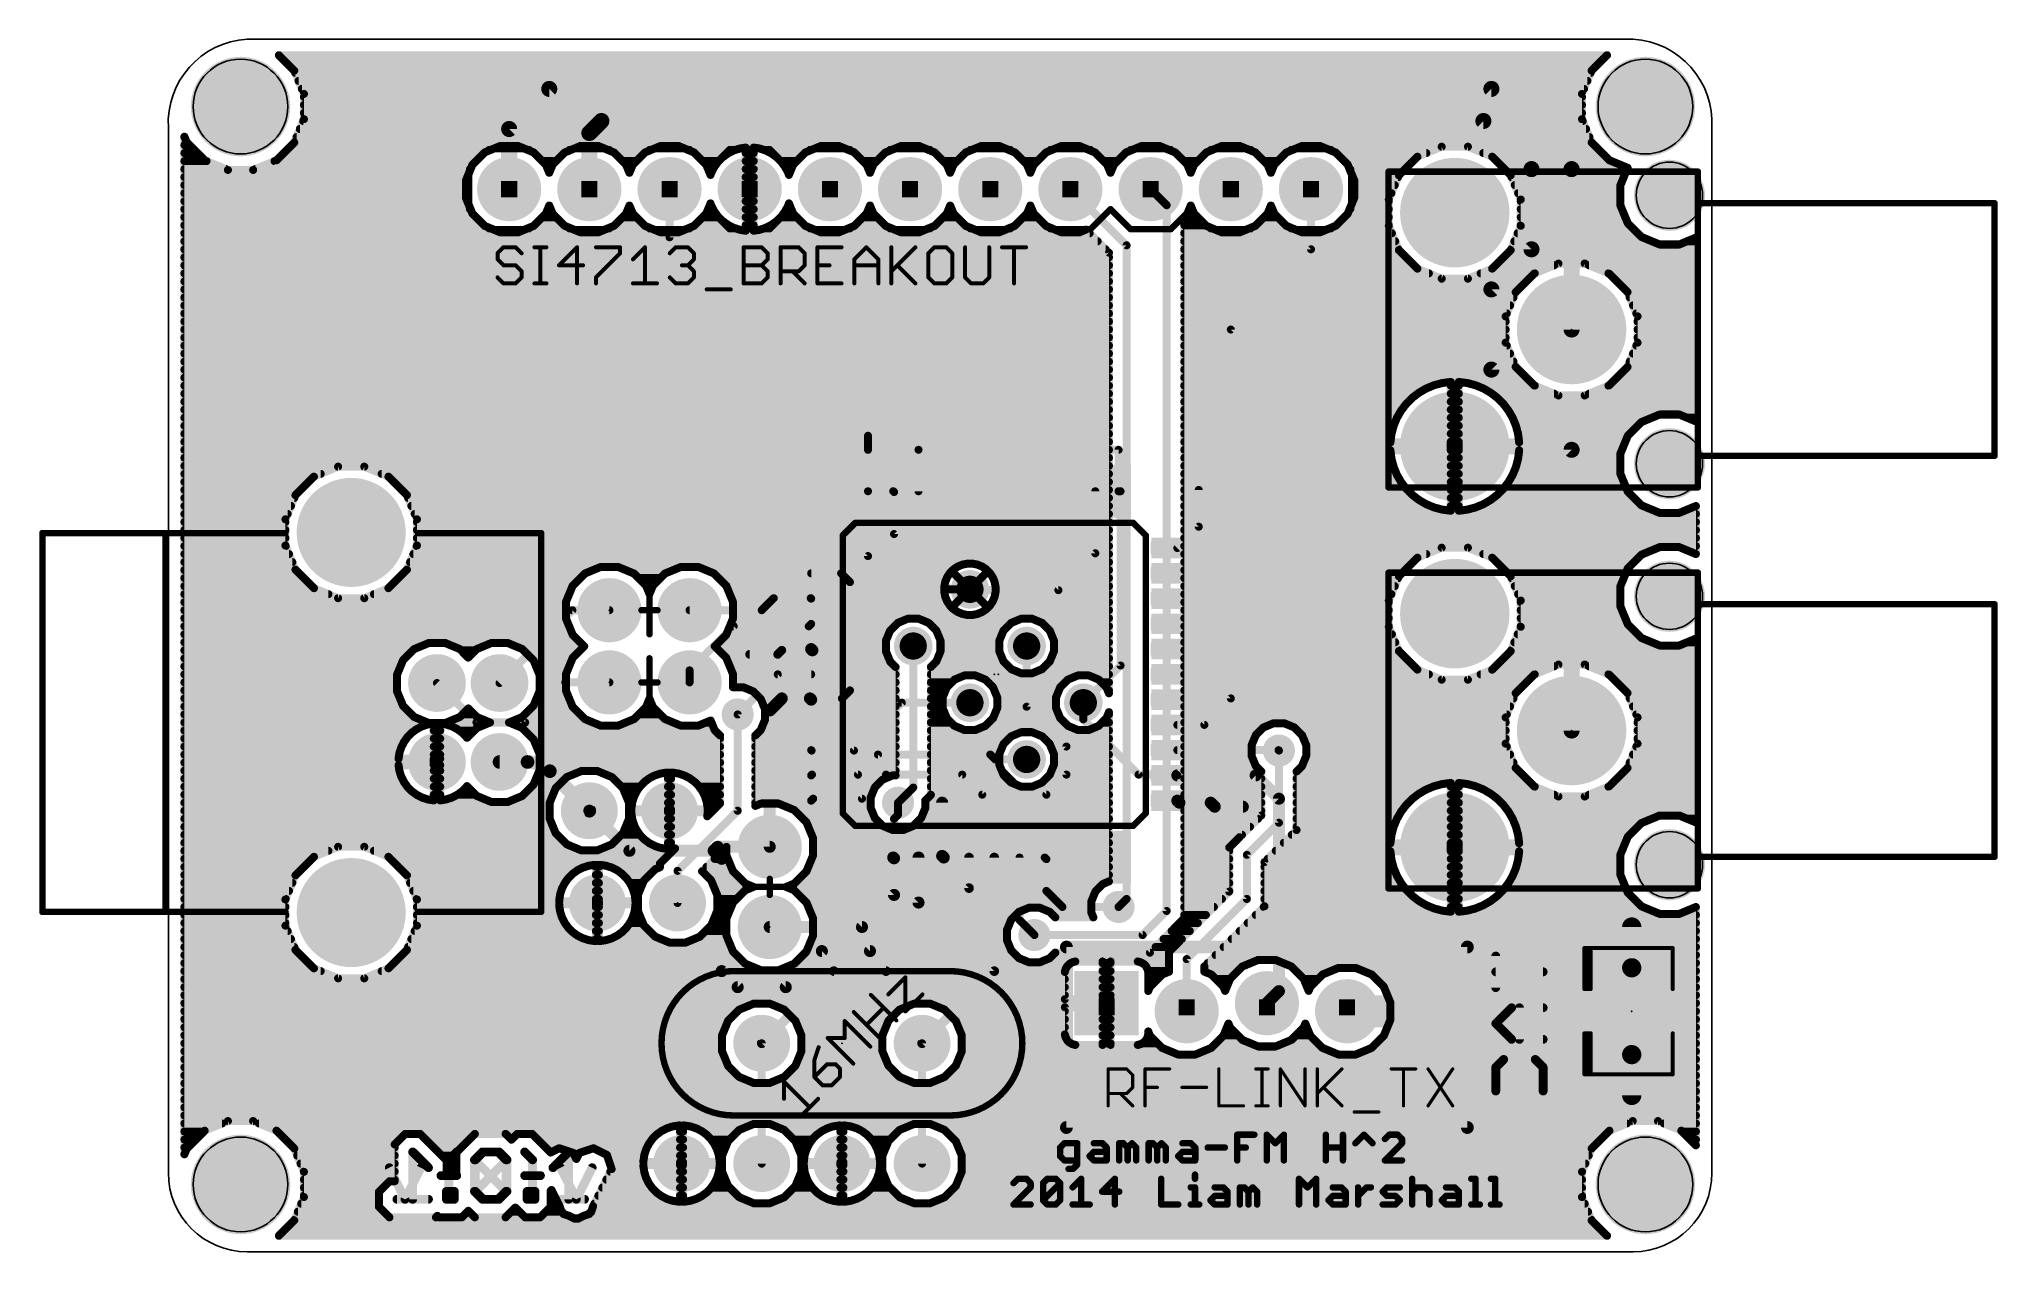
# Model space of a CAD drawing. Extents: x -0.3 to 61.8, y 0 to 38.4.
import ezdxf

# ---------------------------------------------------------------- set-up
doc = ezdxf.new("R2010")
doc.units = 0
for name, color, linetype in [('1', 22, 'CONTINUOUS'), ('16', 175, 'CONTINUOUS'), ('17', 82, 'CONTINUOUS'), ('18', 82, 'CONTINUOUS'), ('20', 7, 'CONTINUOUS'), ('21', 7, 'CONTINUOUS'), ('22', 2, 'CONTINUOUS'), ('23', 7, 'CONTINUOUS'), ('24', 7, 'CONTINUOUS'), ('25', 253, 'CONTINUOUS'), ('27', 253, 'CONTINUOUS'), ('29', 253, 'CONTINUOUS'), ('30', 253, 'CONTINUOUS'), ('51', 53, 'CONTINUOUS')]:
    doc.layers.add(name, color=color, linetype=linetype)

# ---------------------------------------------------------------- blocks, each defined once
blk = doc.blocks.new('ROUNDP')
at = {"const_width": 0.5}
blk.add_lwpolyline([(0, -0.25, 1), (0, 0.25, 1), (0, -0.25)], format="xyb", dxfattribs=at)
blk = doc.blocks.new('RECT')
blk.add_solid([(-0.5, -0.5), (0.5, -0.5), (-0.5, 0.5), (0.5, 0.5)])
blk = doc.blocks.new('SQUAREP')
blk.add_solid([(-0.5, -0.5), (0.5, -0.5), (-0.5, 0.5), (0.5, 0.5)])
blk = doc.blocks.new('ROUNDV')
at = {"const_width": 0.5}
blk.add_lwpolyline([(0, -0.25, 1), (0, 0.25, 1), (0, -0.25)], format="xyb", dxfattribs=at)

msp = doc.modelspace()

# ---------------------------------------------------------------- linework, layer by layer
at = {"layer": '1'}
for points, const_width in [([(15.875, 36.83), (14.605, 35.56)], 0.508), ([(45.72, 36.83), (15.875, 36.83)], 0.508), ([(48.26, 34.29), (45.72, 36.83)], 0.508), ([(17.526, 35.814), (17.145, 35.433)], 0.508), ([(45.466, 35.814), (17.526, 35.814)], 0.508), ([(46.99, 34.29), (45.466, 35.814)], 0.508), ([(14.605, 35.56), (14.605, 33.655)], 0.508), ([(17.145, 35.433), (17.145, 33.655)], 0.508), ([(46.99, 31.75), (46.99, 34.29)], 0.508), ([(48.26, 29.21), (48.26, 34.29)], 0.508), ([(19.685, 32.131), (19.685, 33.655)], 0.254), ([(40.005, 31.75), (40.005, 33.655)], 0.254), ([(25.972, 25.844), (19.685, 32.131)], 0.254), ([(37.465, 29.21), (40.005, 31.75)], 0.254), ([(45.72, 30.48), (46.99, 31.75)], 0.508), ([(45.72, 27.94), (45.72, 30.48)], 0.508), ([(37.465, 17.526), (37.465, 29.21)], 0.254), ([(48.26, 25.4), (45.72, 27.94)], 0.508), ([(25.972, 25.4), (25.972, 25.844)], 0.254), ([(25.972, 24.088), (25.972, 25.4)], 0.254), ([(27.572, 25.4), (25.972, 25.4)], 0.254), ([(27.572, 24.088), (27.572, 25.4)], 0.254), ([(33.909, 25.4), (27.572, 25.4)], 0.254), ([(33.909, 24.088), (33.909, 25.4)], 0.254), ([(48.26, 16.51), (48.26, 25.4)], 0.508), ([(25.972, 24.088), (25.972, 22.035)], 0.254), ([(26.797, 24.063), (26.772, 24.088)], 0.254), ([(33.172, 24.088), (33.172, 22.123)], 0.254), ([(33.972, 24.088), (33.909, 24.088)], 0.254), ([(33.972, 24.088), (33.972, 18.5689)], 0.254), ([(36.449, 24.13), (36.449, 22.965)], 0.254), ([(26.797, 22.733), (26.797, 24.063)], 0.254), ([(36.449, 22.965), (35.772, 22.288)], 0.254), ([(28.5479, 20.9821), (26.797, 22.733)], 0.254), ([(25.972, 22.035), (25.273, 21.336)], 0.254), ([(33.172, 22.123), (32.004, 20.955)], 0.254), ([(24.172, 21.488), (25.121, 21.488)], 0.254), ([(25.121, 21.488), (25.273, 21.336)], 0.254), ([(25.273, 21.336), (25.4, 21.209)], 0.254), ([(25.4, 21.209), (25.4, 17.78)], 0.254), ([(29.201, 20.9821), (28.5479, 20.9821)], 0.254), ([(29.228, 20.955), (29.201, 20.9821)], 0.254), ([(22.606, 20.32), (22.987, 20.701)], 0.254), ([(22.987, 20.701), (24.159, 20.701)], 0.254), ([(24.159, 20.701), (24.172, 20.688)], 0.254), ([(32.004, 20.955), (29.228, 20.955)], 0.254), ([(16.6062, 20.32), (14.3002, 18.014)], 0.254), ([(17.78, 20.32), (16.6062, 20.32)], 0.254), ([(20.32, 20.32), (22.606, 20.32)], 0.254), ([(20.32, 18.415), (21.717, 19.812)], 0.254), ([(21.717, 19.812), (24.096, 19.812)], 0.254), ([(24.096, 19.812), (24.172, 19.888)], 0.254), ([(24.21, 19.05), (24.172, 19.088)], 0.381), ([(30.997, 19.186), (30.997, 17.263)], 0.254), ([(22.225, 18.923), (23.114, 18.923)], 0.2794), ([(23.114, 18.923), (23.241, 19.05)], 0.2794), ([(23.241, 19.05), (24.21, 19.05)], 0.2794), ([(33.972, 18.5689), (32.7931, 17.39)], 0.254), ([(13.569, 16.764), (12.319, 18.014)], 0.254), ([(16.383, 18.034), (15.113, 16.764)], 0.254), ([(17.78, 18.034), (16.383, 18.034)], 0.254), ([(20.32, 18.034), (20.32, 18.415)], 0.254), ([(23.114, 18.288), (21.844, 17.018)], 0.254), ([(24.172, 18.288), (23.114, 18.288)], 0.254), ([(22.86, 17.145), (23.241, 17.526)], 0.381), ([(23.241, 17.526), (24.134, 17.526)], 0.381), ([(24.134, 17.526), (24.172, 17.488)], 0.381), ([(24.21, 17.526), (24.172, 17.488)], 0.254), ([(25.146, 17.526), (24.21, 17.526)], 0.254), ([(25.4, 17.78), (25.146, 17.526)], 0.254), ([(27.042, 17.39), (25.527, 15.875)], 0.254), ([(29.201, 17.39), (27.042, 17.39)], 0.254), ([(30.997, 17.263), (32.258, 16.002)], 0.254), ([(32.7931, 16.8639), (32.7931, 17.39)], 0.254), ([(36.627, 16.688), (37.465, 17.526)], 0.254), ([(15.113, 16.764), (13.569, 16.764)], 0.254), ([(22.86, 12.827), (22.86, 17.145)], 0.381), ([(32.7931, 16.8639), (34.544, 15.113)], 0.254), ([(35.772, 16.688), (36.627, 16.688)], 0.254), ([(14.3002, 15.514), (15.1868, 15.514)], 0.4318), ([(24.185, 15.875), (24.172, 15.888)], 0.254), ([(25.527, 15.875), (24.185, 15.875)], 0.254), ([(26.289, 15.748), (25.654, 15.113)], 0.254), ([(29.845, 15.748), (26.289, 15.748)], 0.254), ([(29.9991, 15.5939), (29.845, 15.748)], 0.254), ([(30.997, 15.5939), (29.9991, 15.5939)], 0.254), ([(32.258, 16.002), (32.258, 15.113)], 0.254), ([(35.772, 15.888), (38.976, 15.888)], 0.254), ([(38.976, 15.888), (38.989, 15.875)], 0.254), ([(15.8939, 15.2211), (17.145, 13.97)], 0.4318), ([(24.197, 15.113), (24.172, 15.088)], 0.254), ([(25.654, 15.113), (24.197, 15.113)], 0.254), ([(26.543, 15.113), (25.781, 14.351)], 0.254), ([(28.956, 15.113), (26.543, 15.113)], 0.254), ([(29.591, 14.478), (28.956, 15.113)], 0.254), ([(32.258, 15.113), (31.623, 14.478)], 0.254), ([(34.544, 15.113), (35.747, 15.113)], 0.254), ([(35.772, 15.088), (38.252, 15.088)], 0.381), ([(35.747, 15.113), (35.772, 15.088)], 0.254), ([(38.252, 15.088), (38.989, 14.351)], 0.381), ([(24.235, 14.351), (24.172, 14.288)], 0.254), ([(25.781, 14.351), (24.235, 14.351)], 0.254), ([(26.924, 14.224), (26.924, 13.843)], 0.254), ([(28.321, 14.224), (28.321, 12.539)], 0.381), ([(31.623, 14.478), (29.591, 14.478)], 0.254), ([(35.836, 14.224), (35.772, 14.288)], 0.381), ([(36.83, 14.224), (35.836, 14.224)], 0.381), ([(36.957, 14.097), (36.83, 14.224)], 0.381), ([(37.846, 14.097), (36.957, 14.097)], 0.381), ([(38.989, 14.351), (38.989, 8.255)], 0.381), ([(17.145, 13.97), (18.415, 12.7)], 0.381), ([(26.924, 13.843), (26.797, 13.716)], 0.254), ([(26.797, 13.716), (26.797, 12.513)], 0.254), ([(18.415, 12.7), (21.082, 12.7)], 0.381), ([(21.082, 12.7), (21.209, 12.827)], 0.381), ([(21.336, 12.446), (21.082, 12.7)], 0.381), ([(21.209, 12.827), (22.86, 12.827)], 0.381), ([(21.336, 8.89), (21.336, 12.446)], 0.381), ([(26.797, 12.463), (26.772, 12.488)], 0.381), ([(26.797, 11.303), (26.797, 12.463)], 0.381), ([(26.797, 12.513), (26.772, 12.488)], 0.254), ([(27.572, 12.488), (27.572, 11.062)], 0.381), ([(28.321, 12.539), (28.372, 12.488)], 0.381), ([(29.172, 12.488), (29.172, 11.519)], 0.3048), ([(29.972, 12.488), (29.972, 8.89)], 0.3048), ([(30.772, 12.488), (30.772, 10.503)], 0.254), ([(31.623, 12.437), (31.572, 12.488)], 0.254), ([(31.623, 11.43), (31.623, 12.437)], 0.254), ([(25.781, 10.287), (26.797, 11.303)], 0.381), ([(27.572, 11.062), (26.035, 9.525)], 0.381), ([(29.172, 11.519), (26.543, 8.89)], 0.3048), ([(32.131, 10.922), (31.623, 11.43)], 0.254), ([(30.772, 10.503), (31.242, 10.033)], 0.254), ([(33.909, 10.922), (32.131, 10.922)], 0.254), ([(50.165, 8.995), (50.165, 10.287)], 0.6096), ([(22.86, 10.287), (25.781, 10.287)], 0.381), ([(24.511, 9.525), (23.368, 8.382)], 0.381), ([(26.035, 9.525), (24.511, 9.525)], 0.381), ([(21.844, 8.382), (21.336, 8.89)], 0.381), ([(24.892, 8.89), (22.606, 6.604)], 0.3048), ([(26.543, 8.89), (24.892, 8.89)], 0.3048), ([(29.972, 8.89), (27.686, 6.604)], 0.3048), ([(50.165, 8.995), (50.165, 6.245)], 0.6096), ([(23.368, 8.382), (21.844, 8.382)], 0.381), ([(38.989, 8.255), (38.608, 7.874)], 0.381), ([(48.64, 7.62), (41.148, 7.62)], 1.016), ([(22.606, 6.604), (22.606, 2.794)], 0.254), ([(27.686, 6.604), (27.686, 2.794)], 0.254), ([(50.165, 4.953), (50.165, 6.245)], 0.6096), ([(37.6685, 2.8956), (37.6685, 3.7091)], 0.2032), ([(37.6685, 3.7091), (38.2108, 3.7091)], 0.2032), ([(38.604, 2.8956), (38.604, 3.7091)], 0.2032), ([(38.604, 3.7091), (38.8752, 3.4379)], 0.2032), ([(38.8752, 3.4379), (39.1463, 3.7091)], 0.2032), ([(39.1463, 3.7091), (39.1463, 2.8956)], 0.2032), ([(40.475, 2.8956), (40.475, 3.7091)], 0.2032), ([(41.0174, 3.7091), (41.0174, 2.8956)], 0.2032), ([(41.4106, 3.4379), (41.6817, 3.7091)], 0.2032), ([(41.6817, 3.7091), (41.9529, 3.4379)], 0.2032), ([(42.4817, 3.7091), (42.3461, 3.5735)], 0.2032), ([(42.7528, 3.7091), (42.4817, 3.7091)], 0.2032), ([(42.8884, 3.5735), (42.7528, 3.7091)], 0.2032), ([(12.6948, 2.9136), (12.9448, 3.1636)], 0.2794), ([(13.5363, 2.9136), (13.7863, 3.1636)], 0.2794), ([(13.7863, 3.1636), (14.2862, 3.1636)], 0.2794), ([(14.2862, 3.1636), (14.5362, 2.9136)], 0.2794), ([(15.992, 2.6636), (16.492, 3.1636)], 0.2794), ([(16.492, 3.1636), (16.492, 1.6637)], 0.2794), ([(32.1909, 3.4379), (32.0554, 3.3023)], 0.2032), ([(32.0554, 3.3023), (32.0554, 3.0312)], 0.2032), ([(32.0554, 3.0312), (32.1909, 2.8956)], 0.2032), ([(32.5977, 3.4379), (32.1909, 3.4379)], 0.2032), ([(32.5977, 2.76), (32.5977, 3.4379)], 0.2032), ([(32.9909, 3.0312), (33.1265, 3.1668)], 0.2032), ([(33.1265, 2.8956), (32.9909, 3.0312)], 0.2032), ([(33.1265, 3.4379), (33.3976, 3.4379)], 0.2032), ([(33.1265, 3.1668), (33.5332, 3.1668)], 0.2032), ([(33.3976, 3.4379), (33.5332, 3.3023)], 0.2032), ([(33.5332, 3.3023), (33.5332, 2.8956)], 0.2032), ([(33.9264, 2.8956), (33.9264, 3.4379)], 0.2032), ([(33.9264, 3.4379), (34.062, 3.4379)], 0.2032), ([(34.062, 3.4379), (34.1976, 3.3023)], 0.2032), ([(34.1976, 3.3023), (34.3332, 3.4379)], 0.2032), ([(34.1976, 3.3023), (34.1976, 2.8956)], 0.2032), ([(34.3332, 3.4379), (34.4687, 3.3023)], 0.2032), ([(34.4687, 3.3023), (34.4687, 2.8956)], 0.2032), ([(34.8619, 2.8956), (34.8619, 3.4379)], 0.2032), ([(34.8619, 3.4379), (34.9975, 3.4379)], 0.2032), ([(34.9975, 3.4379), (35.1331, 3.3023)], 0.2032), ([(35.1331, 3.3023), (35.2687, 3.4379)], 0.2032), ([(35.1331, 3.3023), (35.1331, 2.8956)], 0.2032), ([(35.2687, 3.4379), (35.4043, 3.3023)], 0.2032), ([(35.4043, 3.3023), (35.4043, 2.8956)], 0.2032), ([(35.7974, 3.0312), (35.933, 3.1668)], 0.2032), ([(35.933, 2.8956), (35.7974, 3.0312)], 0.2032), ([(35.933, 3.4379), (36.2042, 3.4379)], 0.2032), ([(35.933, 3.1668), (36.3398, 3.1668)], 0.2032), ([(36.2042, 3.4379), (36.3398, 3.3023)], 0.2032), ([(36.3398, 3.3023), (36.3398, 2.8956)], 0.2032), ([(36.733, 3.3023), (37.2753, 3.3023)], 0.2032), ([(37.6685, 3.3023), (37.9396, 3.3023)], 0.2032), ([(40.475, 3.3023), (41.0174, 3.3023)], 0.2032), ([(42.3461, 2.8956), (42.8884, 3.4379)], 0.2032), ([(42.8884, 3.4379), (42.8884, 3.5735)], 0.2032), ([(10.8077, 2.6636), (11.3077, 1.6637)], 0.2794), ([(11.3077, 1.6637), (11.8076, 2.6636)], 0.2794), ([(12.4449, 2.4136), (12.9448, 2.4136)], 0.2794), ([(12.6948, 1.6637), (12.6948, 2.9136)], 0.2794), ([(13.5363, 1.9137), (13.5363, 2.9136)], 0.2794), ([(13.5363, 1.9137), (14.5362, 2.9136)], 0.2794), ([(14.5362, 2.9136), (14.5362, 1.9137)], 0.2794), ([(32.1909, 2.8956), (32.5977, 2.8956)], 0.2032), ([(32.3265, 2.6244), (32.4621, 2.6244)], 0.2032), ([(32.4621, 2.6244), (32.5977, 2.76)], 0.2032), ([(33.5332, 2.8956), (33.1265, 2.8956)], 0.2032), ([(36.3398, 2.8956), (35.933, 2.8956)], 0.2032), ([(36.3304, 2.4477), (36.3304, 2.3121)], 0.2032), ([(42.8884, 2.8956), (42.3461, 2.8956)], 0.2032), ([(13.7863, 1.6637), (13.5363, 1.9137)], 0.2794), ([(14.5362, 1.9137), (14.2862, 1.6637)], 0.2794), ([(15.1735, 1.6637), (15.1735, 1.9137)], 0.2794), ([(15.1735, 1.9137), (15.4234, 1.9137)], 0.2794), ([(15.4234, 1.9137), (15.4234, 1.6637)], 0.2794), ([(30.7173, 2.3121), (30.5817, 2.1765)], 0.2032), ([(30.5817, 1.4986), (31.124, 2.0409)], 0.2032), ([(30.9884, 2.3121), (30.7173, 2.3121)], 0.2032), ([(31.124, 2.1765), (30.9884, 2.3121)], 0.2032), ([(31.124, 2.0409), (31.124, 2.1765)], 0.2032), ([(31.5172, 2.1765), (31.6528, 2.3121)], 0.2032), ([(31.5172, 1.6342), (31.5172, 2.1765)], 0.2032), ([(31.5172, 1.6342), (32.0595, 2.1765)], 0.2032), ([(31.6528, 2.3121), (31.924, 2.3121)], 0.2032), ([(31.924, 2.3121), (32.0595, 2.1765)], 0.2032), ([(32.0595, 2.1765), (32.0595, 1.6342)], 0.2032), ([(32.4527, 2.0409), (32.7239, 2.3121)], 0.2032), ([(32.7239, 2.3121), (32.7239, 1.4986)], 0.2032), ([(33.795, 2.3121), (33.3882, 1.9053)], 0.2032), ([(33.3882, 1.9053), (33.9306, 1.9053)], 0.2032), ([(33.795, 1.4986), (33.795, 2.3121)], 0.2032), ([(35.2593, 2.3121), (35.2593, 1.4986)], 0.2032), ([(36.1948, 2.0409), (36.3304, 2.0409)], 0.2032), ([(36.3304, 2.0409), (36.3304, 1.4986)], 0.2032), ([(36.8185, 1.6342), (36.9541, 1.7698)], 0.2032), ([(36.9541, 2.0409), (37.2252, 2.0409)], 0.2032), ([(36.9541, 1.7698), (37.3608, 1.7698)], 0.2032), ([(37.2252, 2.0409), (37.3608, 1.9053)], 0.2032), ([(37.3608, 1.9053), (37.3608, 1.4986)], 0.2032), ([(37.754, 1.4986), (37.754, 2.0409)], 0.2032), ([(37.754, 2.0409), (37.8896, 2.0409)], 0.2032), ([(37.8896, 2.0409), (38.0252, 1.9053)], 0.2032), ([(38.0252, 1.9053), (38.1607, 2.0409)], 0.2032), ([(38.0252, 1.9053), (38.0252, 1.4986)], 0.2032), ([(38.1607, 2.0409), (38.2963, 1.9053)], 0.2032), ([(38.2963, 1.9053), (38.2963, 1.4986)], 0.2032), ([(39.625, 1.4986), (39.625, 2.3121)], 0.2032), ([(39.625, 2.3121), (39.8962, 2.0409)], 0.2032), ([(39.8962, 2.0409), (40.1674, 2.3121)], 0.2032), ([(40.1674, 2.3121), (40.1674, 1.4986)], 0.2032), ([(40.5606, 1.6342), (40.6961, 1.7698)], 0.2032), ([(40.6961, 2.0409), (40.9673, 2.0409)], 0.2032), ([(40.6961, 1.7698), (41.1029, 1.7698)], 0.2032), ([(40.9673, 2.0409), (41.1029, 1.9053)], 0.2032), ([(41.1029, 1.9053), (41.1029, 1.4986)], 0.2032), ([(41.4961, 1.4986), (41.4961, 2.0409)], 0.2032), ([(41.4961, 1.7698), (41.7672, 2.0409)], 0.2032), ([(41.7672, 2.0409), (41.9028, 2.0409)], 0.2032), ([(42.2757, 1.9053), (42.4113, 2.0409)], 0.2032), ([(42.4113, 1.7698), (42.2757, 1.9053)], 0.2032), ([(42.4113, 2.0409), (42.818, 2.0409)], 0.2032), ([(42.6824, 1.7698), (42.4113, 1.7698)], 0.2032), ([(42.818, 1.6342), (42.6824, 1.7698)], 0.2032), ([(43.2112, 2.3121), (43.2112, 1.4986)], 0.2032), ([(43.2112, 1.9053), (43.3468, 2.0409)], 0.2032), ([(43.3468, 2.0409), (43.6179, 2.0409)], 0.2032), ([(43.6179, 2.0409), (43.7535, 1.9053)], 0.2032), ([(43.7535, 1.9053), (43.7535, 1.4986)], 0.2032), ([(44.1467, 1.6342), (44.2823, 1.7698)], 0.2032), ([(44.2823, 2.0409), (44.5535, 2.0409)], 0.2032), ([(44.2823, 1.7698), (44.689, 1.7698)], 0.2032), ([(44.5535, 2.0409), (44.689, 1.9053)], 0.2032), ([(44.689, 1.9053), (44.689, 1.4986)], 0.2032), ([(45.0822, 2.3121), (45.2178, 2.3121)], 0.2032), ([(45.2178, 2.3121), (45.2178, 1.4986)], 0.2032), ([(45.7059, 2.3121), (45.8415, 2.3121)], 0.2032), ([(45.8415, 2.3121), (45.8415, 1.4986)], 0.2032), ([(14.2862, 1.6637), (13.7863, 1.6637)], 0.2794), ([(15.4234, 1.6637), (15.1735, 1.6637)], 0.2794), ([(15.992, 1.6637), (16.9919, 1.6637)], 0.2794), ([(31.124, 1.4986), (30.5817, 1.4986)], 0.2032), ([(31.6528, 1.4986), (31.5172, 1.6342)], 0.2032), ([(31.924, 1.4986), (31.6528, 1.4986)], 0.2032), ([(32.0595, 1.6342), (31.924, 1.4986)], 0.2032), ([(32.4527, 1.4986), (32.9951, 1.4986)], 0.2032), ([(35.2593, 1.4986), (35.8016, 1.4986)], 0.2032), ([(36.1948, 1.4986), (36.466, 1.4986)], 0.2032), ([(36.9541, 1.4986), (36.8185, 1.6342)], 0.2032), ([(37.3608, 1.4986), (36.9541, 1.4986)], 0.2032), ([(40.6961, 1.4986), (40.5606, 1.6342)], 0.2032), ([(41.1029, 1.4986), (40.6961, 1.4986)], 0.2032), ([(42.2757, 1.4986), (42.6824, 1.4986)], 0.2032), ([(42.6824, 1.4986), (42.818, 1.6342)], 0.2032), ([(44.2823, 1.4986), (44.1467, 1.6342)], 0.2032), ([(44.689, 1.4986), (44.2823, 1.4986)], 0.2032), ([(45.0822, 1.4986), (45.3534, 1.4986)], 0.2032), ([(45.7059, 1.4986), (45.9771, 1.4986)], 0.2032)]:
    msp.add_lwpolyline(points, dxfattribs=dict(at, const_width=const_width))
for points, const_width in [([(15.875, 36.957, 1), (15.875, 36.703)], 0.254), ([(15.9648, 36.7402, 1), (15.7852, 36.9198)], 0.254), ([(45.8098, 36.9198, 1), (45.6302, 36.7402)], 0.254), ([(45.72, 36.703, 1), (45.72, 36.957)], 0.254), ([(17.526, 35.941, 1), (17.526, 35.687)], 0.254), ([(17.6158, 35.7242, 1), (17.4362, 35.9038)], 0.254), ([(45.5558, 35.9038, 1), (45.3762, 35.7242)], 0.254), ([(45.466, 35.687, 1), (45.466, 35.941)], 0.254), ([(14.732, 35.56, 1), (14.478, 35.56)], 0.254), ([(14.5152, 35.6498, 1), (14.6948, 35.4702)], 0.254), ([(17.272, 35.433, 1), (17.018, 35.433)], 0.254), ([(17.0552, 35.5228, 1), (17.2348, 35.3432)], 0.254), ([(47.117, 34.29, 1), (46.863, 34.29)], 0.254), ([(46.9002, 34.2002, 1), (47.0798, 34.3798)], 0.254), ([(48.387, 34.29, 1), (48.133, 34.29)], 0.254), ([(48.1702, 34.2002, 1), (48.3498, 34.3798)], 0.254), ([(14.478, 33.655, 1), (14.732, 33.655)], 0.254), ([(17.018, 33.655, 1), (17.272, 33.655)], 0.254), ([(19.7485, 33.655, 1), (19.6215, 33.655)], 0.127), ([(40.0685, 33.655, 1), (39.9415, 33.655)], 0.127), ([(19.7299, 32.1759, 1), (19.6401, 32.0861)], 0.127), ([(19.6215, 32.131, 1), (19.7485, 32.131)], 0.127), ([(39.9415, 31.75, 1), (40.0685, 31.75)], 0.127), ([(40.0499, 31.7051, 1), (39.9601, 31.7949)], 0.127), ([(46.863, 31.75, 1), (47.117, 31.75)], 0.254), ([(47.0798, 31.6602, 1), (46.9002, 31.8398)], 0.254), ([(45.847, 30.48, 1), (45.593, 30.48)], 0.254), ([(45.6302, 30.5698, 1), (45.8098, 30.3902)], 0.254), ([(37.5285, 29.21, 1), (37.4015, 29.21)], 0.127), ([(37.4201, 29.2549, 1), (37.5099, 29.1651)], 0.127), ([(48.133, 29.21, 1), (48.387, 29.21)], 0.254), ([(45.8098, 28.0298, 1), (45.6302, 27.8502)], 0.254), ([(45.593, 27.94, 1), (45.847, 27.94)], 0.254), ([(26.0355, 25.844, 1), (25.9085, 25.844)], 0.127), ([(26.0355, 25.4, 1), (25.9085, 25.4)], 0.127), ([(25.972, 25.4635, 1), (25.972, 25.3365)], 0.127), ([(25.9085, 25.4, 1), (26.0355, 25.4)], 0.127), ([(25.9271, 25.7991, 1), (26.0169, 25.8889)], 0.127), ([(27.6355, 25.4, 1), (27.5085, 25.4)], 0.127), ([(27.572, 25.4635, 1), (27.572, 25.3365)], 0.127), ([(27.572, 25.3365, 1), (27.572, 25.4635)], 0.127), ([(33.9725, 25.4, 1), (33.8455, 25.4)], 0.127), ([(33.909, 25.3365, 1), (33.909, 25.4635)], 0.127), ([(48.387, 25.4, 1), (48.133, 25.4)], 0.254), ([(48.1702, 25.3102, 1), (48.3498, 25.4898)], 0.254), ([(26.0355, 24.088, 1), (25.9085, 24.088)], 0.127), ([(26.8169, 24.1329, 1), (26.7271, 24.0431)], 0.127), ([(33.2355, 24.088, 1), (33.1085, 24.088)], 0.127), ([(33.909, 24.1515, 1), (33.909, 24.0245)], 0.127), ([(34.0355, 24.088, 1), (33.9085, 24.088)], 0.127), ([(33.972, 24.0245, 1), (33.972, 24.1515)], 0.127), ([(36.5125, 24.13, 1), (36.3855, 24.13)], 0.127), ([(25.9085, 24.088, 1), (26.0355, 24.088)], 0.127), ([(26.8605, 24.063, 1), (26.7335, 24.063)], 0.127), ([(26.7521, 24.0181, 1), (26.8419, 24.1079)], 0.127), ([(27.5085, 24.088, 1), (27.6355, 24.088)], 0.127), ([(33.8455, 24.088, 1), (33.9725, 24.088)], 0.127), ([(36.3855, 22.965, 1), (36.5125, 22.965)], 0.127), ([(36.4939, 22.9201, 1), (36.4041, 23.0099)], 0.127), ([(26.8419, 22.7779, 1), (26.7521, 22.6881)], 0.127), ([(26.7335, 22.733, 1), (26.8605, 22.733)], 0.127), ([(35.7271, 22.3329, 1), (35.8169, 22.2431)], 0.127), ([(25.9085, 22.035, 1), (26.0355, 22.035)], 0.127), ([(26.0169, 21.9901, 1), (25.9271, 22.0799)], 0.127), ([(33.1085, 22.123, 1), (33.2355, 22.123)], 0.127), ([(33.2169, 22.0781, 1), (33.1271, 22.1679)], 0.127), ([(24.172, 21.5515, 1), (24.172, 21.4245)], 0.127), ([(25.1659, 21.5329, 1), (25.0761, 21.4431)], 0.127), ([(25.121, 21.4245, 1), (25.121, 21.5515)], 0.127), ([(25.3179, 21.3809, 1), (25.2281, 21.2911)], 0.127), ([(25.2281, 21.3809, 1), (25.3179, 21.2911)], 0.127), ([(25.2281, 21.2911, 1), (25.3179, 21.3809)], 0.127), ([(25.4635, 21.209, 1), (25.3365, 21.209)], 0.127), ([(25.3551, 21.1641, 1), (25.4449, 21.2539)], 0.127), ([(28.5479, 21.0456, 1), (28.5479, 20.9186)], 0.127), ([(29.2459, 21.027, 1), (29.1561, 20.9372)], 0.127), ([(29.201, 20.9186, 1), (29.201, 21.0456)], 0.127), ([(22.987, 20.7645, 1), (22.987, 20.6375)], 0.127), ([(23.0319, 20.6561, 1), (22.9421, 20.7459)], 0.127), ([(24.2039, 20.7459, 1), (24.1141, 20.6561)], 0.127), ([(24.1271, 20.6431, 1), (24.2169, 20.7329)], 0.127), ([(24.159, 20.6375, 1), (24.159, 20.7645)], 0.127), ([(28.503, 20.9372, 1), (28.5928, 21.027)], 0.127), ([(29.228, 21.0185, 1), (29.228, 20.8915)], 0.127), ([(29.1831, 20.9101, 1), (29.273, 20.9999)], 0.127), ([(31.9591, 20.9999, 1), (32.0489, 20.9101)], 0.127), ([(32.004, 20.8915, 1), (32.004, 21.0185)], 0.127), ([(16.6062, 20.3835, 1), (16.6062, 20.2565)], 0.127), ([(16.6511, 20.2751, 1), (16.5613, 20.3649)], 0.127), ([(17.78, 20.2565, 1), (17.78, 20.3835)], 0.127), ([(20.32, 20.3835, 1), (20.32, 20.2565)], 0.127), ([(21.717, 19.8755, 1), (21.717, 19.7485)], 0.127), ([(21.7619, 19.7671, 1), (21.6721, 19.8569)], 0.127), ([(22.5611, 20.3649, 1), (22.6509, 20.2751)], 0.127), ([(22.606, 20.2565, 1), (22.606, 20.3835)], 0.127), ([(24.0511, 19.8569, 1), (24.1409, 19.7671)], 0.127), ([(24.096, 19.7485, 1), (24.096, 19.8755)], 0.127), ([(24.2169, 19.8431, 1), (24.1271, 19.9329)], 0.127), ([(24.2394, 19.1554, 1), (24.1046, 19.0206)], 0.1905), ([(31.0605, 19.186, 1), (30.9335, 19.186)], 0.127), ([(22.225, 18.9929, 1), (22.225, 18.8532)], 0.1397), ([(23.0646, 18.9724, 1), (23.1634, 18.8736)], 0.1397), ([(23.114, 18.8532, 1), (23.114, 18.9929)], 0.1397), ([(23.241, 19.1198, 1), (23.241, 18.9802)], 0.1397), ([(23.2904, 19.0006, 1), (23.1916, 19.0994)], 0.1397), ([(24.1426, 18.9826, 1), (24.2774, 19.1174)], 0.1905), ([(24.21, 18.9802, 1), (24.21, 19.1198)], 0.1397), ([(33.9085, 18.5689, 1), (34.0355, 18.5689)], 0.127), ([(34.0169, 18.524, 1), (33.9271, 18.6138)], 0.127), ([(12.3639, 18.0589, 1), (12.2741, 17.9691)], 0.127), ([(14.2553, 18.0589, 1), (14.3451, 17.9691)], 0.127), ([(16.383, 18.0975, 1), (16.383, 17.9705)], 0.127), ([(16.4279, 17.9891, 1), (16.3381, 18.0789)], 0.127), ([(17.78, 17.9705, 1), (17.78, 18.0975)], 0.127), ([(20.3835, 18.415, 1), (20.2565, 18.415)], 0.127), ([(20.2751, 18.4599, 1), (20.3649, 18.3701)], 0.127), ([(20.2565, 18.034, 1), (20.3835, 18.034)], 0.127), ([(23.114, 18.3515, 1), (23.114, 18.2245)], 0.127), ([(23.1589, 18.2431, 1), (23.0691, 18.3329)], 0.127), ([(24.172, 18.2245, 1), (24.172, 18.3515)], 0.127), ([(23.241, 17.6212, 1), (23.241, 17.4307)], 0.1905), ([(23.3084, 17.4586, 1), (23.1736, 17.5934)], 0.1905), ([(24.2014, 17.5934, 1), (24.0666, 17.4586)], 0.1905), ([(24.1046, 17.4206, 1), (24.2394, 17.5554)], 0.1905), ([(24.134, 17.4307, 1), (24.134, 17.6212)], 0.1905), ([(24.1271, 17.5329, 1), (24.2169, 17.4431)], 0.127), ([(24.21, 17.5895, 1), (24.21, 17.4625)], 0.127), ([(24.2549, 17.4811, 1), (24.1651, 17.5709)], 0.127), ([(25.1011, 17.5709, 1), (25.1909, 17.4811)], 0.127), ([(25.146, 17.4625, 1), (25.146, 17.5895)], 0.127), ([(25.3365, 17.78, 1), (25.4635, 17.78)], 0.127), ([(25.4449, 17.7351, 1), (25.3551, 17.8249)], 0.127), ([(27.042, 17.4535, 1), (27.042, 17.3265)], 0.127), ([(27.0869, 17.3451, 1), (26.9971, 17.4349)], 0.127), ([(29.201, 17.3265, 1), (29.201, 17.4535)], 0.127), ([(31.0419, 17.3079, 1), (30.9521, 17.2181)], 0.127), ([(32.8566, 17.39, 1), (32.7296, 17.39)], 0.127), ([(32.7482, 17.4349, 1), (32.838, 17.3451)], 0.127), ([(37.4015, 17.526, 1), (37.5285, 17.526)], 0.127), ([(37.5099, 17.4811, 1), (37.4201, 17.5709)], 0.127), ([(13.569, 16.8275, 1), (13.569, 16.7005)], 0.127), ([(13.5241, 16.7191, 1), (13.6139, 16.8089)], 0.127), ([(15.0681, 16.8089, 1), (15.1579, 16.7191)], 0.127), ([(15.113, 16.7005, 1), (15.113, 16.8275)], 0.127), ([(21.7991, 17.0629, 1), (21.8889, 16.9731)], 0.127), ([(22.7926, 17.2124, 1), (22.9274, 17.0776)], 0.1905), ([(22.9552, 17.145, 1), (22.7647, 17.145)], 0.1905), ([(30.9335, 17.263, 1), (31.0605, 17.263)], 0.127), ([(32.838, 16.9088, 1), (32.7482, 16.819)], 0.127), ([(32.7296, 16.8639, 1), (32.8566, 16.8639)], 0.127), ([(35.772, 16.7515, 1), (35.772, 16.6245)], 0.127), ([(36.5821, 16.7329, 1), (36.6719, 16.6431)], 0.127), ([(36.627, 16.6245, 1), (36.627, 16.7515)], 0.127), ([(48.133, 16.51, 1), (48.387, 16.51)], 0.254), ([(14.3002, 15.622, 1), (14.3002, 15.4061)], 0.2159), ([(15.8939, 15.2211, 0.1989), (15.1868, 15.514)], 0.4318), ([(15.1868, 15.6219, 1), (15.1868, 15.4061)], 0.2159), ([(15.1868, 15.4061, 1), (15.1868, 15.622)], 0.2159), ([(24.2169, 15.9329, 1), (24.1271, 15.8431)], 0.127), ([(24.185, 15.9385, 1), (24.185, 15.8115)], 0.127), ([(24.1401, 15.8301, 1), (24.2299, 15.9199)], 0.127), ([(25.4821, 15.9199, 1), (25.5719, 15.8301)], 0.127), ([(25.527, 15.8115, 1), (25.527, 15.9385)], 0.127), ([(26.289, 15.8115, 1), (26.289, 15.6845)], 0.127), ([(26.3339, 15.7031, 1), (26.2441, 15.7929)], 0.127), ([(29.8899, 15.7929, 1), (29.8001, 15.7031)], 0.127), ([(29.845, 15.6845, 1), (29.845, 15.8115)], 0.127), ([(29.9991, 15.6574, 1), (29.9991, 15.5304)], 0.127), ([(29.9542, 15.549, 1), (30.044, 15.6388)], 0.127), ([(30.997, 15.5304, 1), (30.997, 15.6574)], 0.127), ([(32.3215, 16.002, 1), (32.1945, 16.002)], 0.127), ([(32.2131, 15.9571, 1), (32.3029, 16.0469)], 0.127), ([(35.772, 15.9515, 1), (35.772, 15.8245)], 0.127), ([(39.0209, 15.9329, 1), (38.9311, 15.8431)], 0.127), ([(38.9441, 15.8301, 1), (39.0339, 15.9199)], 0.127), ([(38.976, 15.8245, 1), (38.976, 15.9515)], 0.127), ([(15.9702, 15.2974, 1), (15.8176, 15.1448)], 0.2159), ([(15.8176, 15.1448, 1), (15.9702, 15.2974)], 0.2159), ([(24.1271, 15.1329, 1), (24.2169, 15.0431)], 0.127), ([(24.197, 15.1765, 1), (24.197, 15.0495)], 0.127), ([(24.2419, 15.0681, 1), (24.1521, 15.1579)], 0.127), ([(25.6091, 15.1579, 1), (25.6989, 15.0681)], 0.127), ([(25.654, 15.0495, 1), (25.654, 15.1765)], 0.127), ([(26.543, 15.1765, 1), (26.543, 15.0495)], 0.127), ([(26.5879, 15.0681, 1), (26.4981, 15.1579)], 0.127), ([(29.0009, 15.1579, 1), (28.9111, 15.0681)], 0.127), ([(28.956, 15.0495, 1), (28.956, 15.1765)], 0.127), ([(32.1945, 15.113, 1), (32.3215, 15.113)], 0.127), ([(32.3029, 15.0681, 1), (32.2131, 15.1579)], 0.127), ([(34.544, 15.1765, 1), (34.544, 15.0495)], 0.127), ([(34.4991, 15.0681, 1), (34.5889, 15.1579)], 0.127), ([(35.772, 15.1833, 1), (35.772, 14.9928)], 0.1905), ([(35.7919, 15.1579, 1), (35.7021, 15.0681)], 0.127), ([(35.7271, 15.0431, 1), (35.8169, 15.1329)], 0.127), ([(35.747, 15.0495, 1), (35.747, 15.1765)], 0.127), ([(38.3194, 15.1554, 1), (38.1846, 15.0206)], 0.1905), ([(38.252, 14.9928, 1), (38.252, 15.1833)], 0.1905), ([(24.1271, 14.3329, 1), (24.2169, 14.2431)], 0.127), ([(24.235, 14.4145, 1), (24.235, 14.2875)], 0.127), ([(24.2799, 14.3061, 1), (24.1901, 14.3959)], 0.127), ([(25.7361, 14.3959, 1), (25.8259, 14.3061)], 0.127), ([(25.781, 14.2875, 1), (25.781, 14.4145)], 0.127), ([(26.9875, 14.224, 1), (26.8605, 14.224)], 0.127), ([(28.4163, 14.224, 1), (28.2258, 14.224)], 0.1905), ([(29.591, 14.5415, 1), (29.591, 14.4145)], 0.127), ([(29.5461, 14.4331, 1), (29.6359, 14.5229)], 0.127), ([(31.5781, 14.5229, 1), (31.6679, 14.4331)], 0.127), ([(31.623, 14.4145, 1), (31.623, 14.5415)], 0.127), ([(35.8394, 14.3554, 1), (35.7046, 14.2206)], 0.1905), ([(35.836, 14.3193, 1), (35.836, 14.1288)], 0.1905), ([(35.7686, 14.1566, 1), (35.9034, 14.2914)], 0.1905), ([(36.8974, 14.2914, 1), (36.7626, 14.1566)], 0.1905), ([(36.83, 14.1288, 1), (36.83, 14.3193)], 0.1905), ([(36.957, 14.1923, 1), (36.957, 14.0018)], 0.1905), ([(37.846, 14.0018, 1), (37.846, 14.1923)], 0.1905), ([(39.0843, 14.351, 1), (38.8938, 14.351)], 0.1905), ([(38.9216, 14.2836, 1), (39.0564, 14.4184)], 0.1905), ([(17.2124, 14.0374, 1), (17.0776, 13.9026)], 0.1905), ([(17.0687, 13.8937, 1), (17.2213, 14.0463)], 0.2159), ([(26.8605, 13.716, 1), (26.7335, 13.716)], 0.127), ([(26.7521, 13.7609, 1), (26.8419, 13.6711)], 0.127), ([(26.8605, 13.843, 1), (26.9875, 13.843)], 0.127), ([(26.9689, 13.7981, 1), (26.8791, 13.8879)], 0.127), ([(36.8896, 14.0296, 1), (37.0244, 14.1644)], 0.1905), ([(18.415, 12.7953, 1), (18.415, 12.6048)], 0.1905), ([(18.3476, 12.6326, 1), (18.4824, 12.7674)], 0.1905), ([(21.1494, 12.7674, 1), (21.0146, 12.6326)], 0.1905), ([(21.0146, 12.7674, 1), (21.1494, 12.6326)], 0.1905), ([(21.082, 12.6048, 1), (21.082, 12.7953)], 0.1905), ([(21.209, 12.9223, 1), (21.209, 12.7317)], 0.1905), ([(21.2764, 12.7596, 1), (21.1416, 12.8944)], 0.1905), ([(21.4313, 12.446, 1), (21.2408, 12.446)], 0.1905), ([(21.2686, 12.3786, 1), (21.4034, 12.5134)], 0.1905), ([(22.7647, 12.827, 1), (22.9552, 12.827)], 0.1905), ([(22.86, 12.7317, 1), (22.86, 12.9223)], 0.1905), ([(26.8394, 12.5554, 1), (26.7046, 12.4206)], 0.1905), ([(26.8923, 12.463, 1), (26.7018, 12.463)], 0.1905), ([(26.7296, 12.3956, 1), (26.8644, 12.5304)], 0.1905), ([(26.7271, 12.5329, 1), (26.8169, 12.4431)], 0.127), ([(26.7335, 12.513, 1), (26.8605, 12.513)], 0.127), ([(26.8419, 12.4681, 1), (26.7521, 12.5579)], 0.127), ([(27.6673, 12.488, 1), (27.4768, 12.488)], 0.1905), ([(28.3884, 12.6064, 1), (28.2536, 12.4716)], 0.1905), ([(28.2258, 12.539, 1), (28.4163, 12.539)], 0.1905), ([(28.3046, 12.4206, 1), (28.4394, 12.5554)], 0.1905), ([(29.2482, 12.488, 1), (29.0958, 12.488)], 0.1524), ([(30.0482, 12.488, 1), (29.8958, 12.488)], 0.1524), ([(30.8355, 12.488, 1), (30.7085, 12.488)], 0.127), ([(31.6169, 12.5329, 1), (31.5271, 12.4431)], 0.127), ([(31.6865, 12.437, 1), (31.5595, 12.437)], 0.127), ([(31.5781, 12.3921, 1), (31.6679, 12.4819)], 0.127), ([(26.7018, 11.303, 1), (26.8923, 11.303)], 0.1905), ([(26.8644, 11.2356, 1), (26.7296, 11.3704)], 0.1905), ([(27.6394, 10.9946, 1), (27.5046, 11.1294)], 0.1905), ([(29.0958, 11.519, 1), (29.2482, 11.519)], 0.1524), ([(29.2259, 11.4651, 1), (29.1181, 11.5729)], 0.1524), ([(31.6679, 11.4749, 1), (31.5781, 11.3851)], 0.127), ([(31.5595, 11.43, 1), (31.6865, 11.43)], 0.127), ([(27.4768, 11.062, 1), (27.6673, 11.062)], 0.1905), ([(30.8169, 10.5479, 1), (30.7271, 10.4581)], 0.127), ([(30.7085, 10.503, 1), (30.8355, 10.503)], 0.127), ([(32.131, 10.9855, 1), (32.131, 10.8585)], 0.127), ([(32.0861, 10.8771, 1), (32.1759, 10.9669)], 0.127), ([(33.909, 10.8585, 1), (33.909, 10.9855)], 0.127), ([(50.3174, 10.287, 1), (50.0126, 10.287)], 0.3048), ([(22.86, 10.3823, 1), (22.86, 10.1918)], 0.1905), ([(25.7136, 10.3544, 1), (25.8484, 10.2196)], 0.1905), ([(25.781, 10.1918, 1), (25.781, 10.3823)], 0.1905), ([(31.1971, 9.9881, 1), (31.2869, 10.0779)], 0.127), ([(24.511, 9.6203, 1), (24.511, 9.4298)], 0.1905), ([(24.5784, 9.4576, 1), (24.4436, 9.5924)], 0.1905), ([(25.9676, 9.5924, 1), (26.1024, 9.4576)], 0.1905), ([(26.035, 9.4298, 1), (26.035, 9.6203)], 0.1905), ([(21.4034, 8.9574, 1), (21.2686, 8.8226)], 0.1905), ([(21.2408, 8.89, 1), (21.4313, 8.89)], 0.1905), ([(24.892, 8.9662, 1), (24.892, 8.8138)], 0.1524), ([(24.9459, 8.8361, 1), (24.8381, 8.9439)], 0.1524), ([(26.4891, 8.9439, 1), (26.5969, 8.8361)], 0.1524), ([(26.543, 8.8138, 1), (26.543, 8.9662)], 0.1524), ([(29.8958, 8.89, 1), (30.0482, 8.89)], 0.1524), ([(30.0259, 8.8361, 1), (29.9181, 8.9439)], 0.1524), ([(50.3174, 8.995, 1), (50.0126, 8.995)], 0.3048), ([(50.0126, 8.995, 1), (50.3174, 8.995)], 0.3048), ([(21.844, 8.4772, 1), (21.844, 8.2867)], 0.1905), ([(21.7766, 8.3146, 1), (21.9114, 8.4494)], 0.1905), ([(23.3006, 8.4494, 1), (23.4354, 8.3146)], 0.1905), ([(23.368, 8.2867, 1), (23.368, 8.4772)], 0.1905), ([(38.8938, 8.255, 1), (39.0843, 8.255)], 0.1905), ([(39.0564, 8.1876, 1), (38.9216, 8.3224)], 0.1905), ([(41.148, 7.874, 1), (41.148, 7.366)], 0.508), ([(48.64, 7.366, 1), (48.64, 7.874)], 0.508), ([(38.5406, 7.9414, 1), (38.6754, 7.8066)], 0.1905), ([(22.5521, 6.6579, 1), (22.6599, 6.5501)], 0.1524), ([(22.6695, 6.604, 1), (22.5425, 6.604)], 0.127), ([(27.6321, 6.6579, 1), (27.7399, 6.5501)], 0.1524), ([(27.7495, 6.604, 1), (27.6225, 6.604)], 0.127), ([(50.3174, 6.245, 1), (50.0126, 6.245)], 0.3048), ([(50.0126, 6.245, 1), (50.3174, 6.245)], 0.3048), ([(50.0126, 4.953, 1), (50.3174, 4.953)], 0.3048), ([(37.7193, 3.7091, 1), (37.6177, 3.7091)], 0.1016), ([(37.6685, 3.7599, 1), (37.6685, 3.6583)], 0.1016), ([(38.2108, 3.6583, 1), (38.2108, 3.7599)], 0.1016), ([(38.6548, 3.7091, 1), (38.5532, 3.7091)], 0.1016), ([(38.6399, 3.745, 1), (38.5681, 3.6732)], 0.1016), ([(39.1971, 3.7091, 1), (39.0955, 3.7091)], 0.1016), ([(39.1822, 3.6732, 1), (39.1104, 3.745)], 0.1016), ([(40.5258, 3.7091, 1), (40.4242, 3.7091)], 0.1016), ([(41.0682, 3.7091, 1), (40.9666, 3.7091)], 0.1016), ([(41.7176, 3.745, 1), (41.6458, 3.6732)], 0.1016), ([(41.7176, 3.6732, 1), (41.6458, 3.745)], 0.1016), ([(42.4817, 3.7599, 1), (42.4817, 3.6583)], 0.1016), ([(42.5176, 3.6732, 1), (42.4457, 3.745)], 0.1016), ([(42.7887, 3.745, 1), (42.7169, 3.6732)], 0.1016), ([(42.7528, 3.6583, 1), (42.7528, 3.7599)], 0.1016), ([(12.9942, 3.1142, 1), (12.8954, 3.213)], 0.1397), ([(13.7863, 3.2334, 1), (13.7863, 3.0937)], 0.1397), ([(13.8357, 3.1142, 1), (13.7369, 3.213)], 0.1397), ([(14.3356, 3.213, 1), (14.2368, 3.1142)], 0.1397), ([(14.2862, 3.0937, 1), (14.2862, 3.2334)], 0.1397), ([(16.5618, 3.1636, 1), (16.4221, 3.1636)], 0.1397), ([(16.5414, 3.1142, 1), (16.4426, 3.213)], 0.1397), ([(32.0194, 3.3383, 1), (32.0913, 3.2664)], 0.1016), ([(32.0913, 3.0671, 1), (32.0194, 2.9953)], 0.1016), ([(32.1062, 3.3023, 1), (32.0046, 3.3023)], 0.1016), ([(32.1909, 3.4887, 1), (32.1909, 3.3871)], 0.1016), ([(32.2269, 3.402, 1), (32.155, 3.4738)], 0.1016), ([(32.6485, 3.4379, 1), (32.5469, 3.4379)], 0.1016), ([(32.5977, 3.3871, 1), (32.5977, 3.4887)], 0.1016), ([(33.0268, 3.0671, 1), (32.955, 2.9953)], 0.1016), ([(32.955, 3.0671, 1), (33.0268, 2.9953)], 0.1016), ([(33.1265, 3.4887, 1), (33.1265, 3.3871)], 0.1016), ([(33.1265, 3.2176, 1), (33.1265, 3.116)], 0.1016), ([(33.1624, 3.1308, 1), (33.0905, 3.2027)], 0.1016), ([(33.4336, 3.4738, 1), (33.3617, 3.402)], 0.1016), ([(33.3976, 3.3871, 1), (33.3976, 3.4887)], 0.1016), ([(33.584, 3.3023, 1), (33.4824, 3.3023)], 0.1016), ([(33.4973, 3.2664, 1), (33.5691, 3.3383)], 0.1016), ([(33.5332, 3.116, 1), (33.5332, 3.2176)], 0.1016), ([(33.9772, 3.4379, 1), (33.8756, 3.4379)], 0.1016), ([(33.9264, 3.4887, 1), (33.9264, 3.3871)], 0.1016), ([(34.0979, 3.4738, 1), (34.0261, 3.402)], 0.1016), ([(34.062, 3.3871, 1), (34.062, 3.4887)], 0.1016), ([(34.1616, 3.3383, 1), (34.2335, 3.2664)], 0.1016), ([(34.2484, 3.3023, 1), (34.1468, 3.3023)], 0.1016), ([(34.1616, 3.2664, 1), (34.2335, 3.3383)], 0.1016), ([(34.3691, 3.4738, 1), (34.2972, 3.402)], 0.1016), ([(34.3691, 3.402, 1), (34.2972, 3.4738)], 0.1016), ([(34.5195, 3.3023, 1), (34.4179, 3.3023)], 0.1016), ([(34.4328, 3.2664, 1), (34.5047, 3.3383)], 0.1016), ([(34.9127, 3.4379, 1), (34.8111, 3.4379)], 0.1016), ([(34.8619, 3.4887, 1), (34.8619, 3.3871)], 0.1016), ([(35.0334, 3.4738, 1), (34.9616, 3.402)], 0.1016), ([(34.9975, 3.3871, 1), (34.9975, 3.4887)], 0.1016), ([(35.1839, 3.3023, 1), (35.0823, 3.3023)], 0.1016), ([(35.0972, 3.3383, 1), (35.169, 3.2664)], 0.1016), ([(35.0972, 3.2664, 1), (35.169, 3.3383)], 0.1016), ([(35.3046, 3.4738, 1), (35.2327, 3.402)], 0.1016), ([(35.3046, 3.402, 1), (35.2327, 3.4738)], 0.1016), ([(35.4551, 3.3023, 1), (35.3535, 3.3023)], 0.1016), ([(35.3683, 3.2664, 1), (35.4402, 3.3383)], 0.1016), ([(35.8334, 3.0671, 1), (35.7615, 2.9953)], 0.1016), ([(35.7615, 3.0671, 1), (35.8334, 2.9953)], 0.1016), ([(35.933, 3.4887, 1), (35.933, 3.3871)], 0.1016), ([(35.933, 3.2176, 1), (35.933, 3.116)], 0.1016), ([(35.9689, 3.1308, 1), (35.8971, 3.2027)], 0.1016), ([(36.2401, 3.4738, 1), (36.1683, 3.402)], 0.1016), ([(36.2042, 3.3871, 1), (36.2042, 3.4887)], 0.1016), ([(36.3906, 3.3023, 1), (36.289, 3.3023)], 0.1016), ([(36.3038, 3.2664, 1), (36.3757, 3.3383)], 0.1016), ([(36.3398, 3.116, 1), (36.3398, 3.2176)], 0.1016), ([(36.733, 3.3531, 1), (36.733, 3.2515)], 0.1016), ([(37.2753, 3.2515, 1), (37.2753, 3.3531)], 0.1016), ([(37.6685, 3.3531, 1), (37.6685, 3.2515)], 0.1016), ([(37.9396, 3.2515, 1), (37.9396, 3.3531)], 0.1016), ([(38.8392, 3.4738, 1), (38.9111, 3.402)], 0.1016), ([(38.8392, 3.402, 1), (38.9111, 3.4738)], 0.1016), ([(40.475, 3.3531, 1), (40.475, 3.2515)], 0.1016), ([(41.0174, 3.2515, 1), (41.0174, 3.3531)], 0.1016), ([(41.3746, 3.4738, 1), (41.4465, 3.402)], 0.1016), ([(41.917, 3.402, 1), (41.9888, 3.4738)], 0.1016), ([(42.3102, 3.6094, 1), (42.382, 3.5376)], 0.1016), ([(42.9392, 3.5735, 1), (42.8376, 3.5735)], 0.1016), ([(42.8376, 3.4379, 1), (42.9392, 3.4379)], 0.1016), ([(42.8525, 3.5376, 1), (42.9243, 3.6094)], 0.1016), ([(42.9243, 3.402, 1), (42.8525, 3.4738)], 0.1016), ([(10.8702, 2.6949, 1), (10.7452, 2.6324)], 0.1397), ([(11.8701, 2.6324, 1), (11.7451, 2.6949)], 0.1397), ([(12.4449, 2.4835, 1), (12.4449, 2.3438)], 0.1397), ([(12.7647, 2.9136, 1), (12.625, 2.9136)], 0.1397), ([(12.6454, 2.963, 1), (12.7442, 2.8642)], 0.1397), ([(12.9448, 2.3438, 1), (12.9448, 2.4835)], 0.1397), ([(13.6061, 2.9136, 1), (13.4664, 2.9136)], 0.1397), ([(13.4869, 2.963, 1), (13.5857, 2.8642)], 0.1397), ([(14.6061, 2.9136, 1), (14.4664, 2.9136)], 0.1397), ([(14.5856, 2.8642, 1), (14.4868, 2.963)], 0.1397), ([(14.4868, 2.8642, 1), (14.5856, 2.963)], 0.1397), ([(15.9426, 2.713, 1), (16.0414, 2.6142)], 0.1397), ([(22.5425, 2.794, 1), (22.6695, 2.794)], 0.127), ([(27.6225, 2.794, 1), (27.7495, 2.794)], 0.127), ([(32.0046, 3.0312, 1), (32.1062, 3.0312)], 0.1016), ([(32.1909, 2.9464, 1), (32.1909, 2.8448)], 0.1016), ([(32.155, 2.8597, 1), (32.2269, 2.9315)], 0.1016), ([(32.3265, 2.6752, 1), (32.3265, 2.5736)], 0.1016), ([(32.4262, 2.6604, 1), (32.498, 2.5885)], 0.1016), ([(32.4621, 2.5736, 1), (32.4621, 2.6752)], 0.1016), ([(32.5469, 2.76, 1), (32.6485, 2.76)], 0.1016), ([(32.6336, 2.7241, 1), (32.5618, 2.7959)], 0.1016), ([(32.5977, 2.8448, 1), (32.5977, 2.9464)], 0.1016), ([(33.1265, 2.9464, 1), (33.1265, 2.8448)], 0.1016), ([(33.0905, 2.8597, 1), (33.1624, 2.9315)], 0.1016), ([(33.4824, 2.8956, 1), (33.584, 2.8956)], 0.1016), ([(33.5332, 2.8448, 1), (33.5332, 2.9464)], 0.1016), ([(33.8756, 2.8956, 1), (33.9772, 2.8956)], 0.1016), ([(34.1468, 2.8956, 1), (34.2484, 2.8956)], 0.1016), ([(34.4179, 2.8956, 1), (34.5195, 2.8956)], 0.1016), ([(34.8111, 2.8956, 1), (34.9127, 2.8956)], 0.1016), ([(35.0823, 2.8956, 1), (35.1839, 2.8956)], 0.1016), ([(35.3535, 2.8956, 1), (35.4551, 2.8956)], 0.1016), ([(35.933, 2.9464, 1), (35.933, 2.8448)], 0.1016), ([(35.8971, 2.8597, 1), (35.9689, 2.9315)], 0.1016), ([(36.3812, 2.4477, 1), (36.2796, 2.4477)], 0.1016), ([(36.289, 2.8956, 1), (36.3906, 2.8956)], 0.1016), ([(36.3398, 2.8448, 1), (36.3398, 2.9464)], 0.1016), ([(37.6177, 2.8956, 1), (37.7193, 2.8956)], 0.1016), ([(38.5532, 2.8956, 1), (38.6548, 2.8956)], 0.1016), ([(39.0955, 2.8956, 1), (39.1971, 2.8956)], 0.1016), ([(40.4242, 2.8956, 1), (40.5258, 2.8956)], 0.1016), ([(40.9666, 2.8956, 1), (41.0682, 2.8956)], 0.1016), ([(42.3461, 2.9464, 1), (42.3461, 2.8448)], 0.1016), ([(42.3102, 2.9315, 1), (42.382, 2.8597)], 0.1016), ([(42.8884, 2.8448, 1), (42.8884, 2.9464)], 0.1016), ([(13.4664, 1.9137, 1), (13.6061, 1.9137)], 0.1397), ([(13.5857, 1.9631, 1), (13.4869, 1.8643)], 0.1397), ([(13.4869, 1.9631, 1), (13.5857, 1.8643)], 0.1397), ([(14.4664, 1.9137, 1), (14.6061, 1.9137)], 0.1397), ([(14.5856, 1.8643, 1), (14.4868, 1.9631)], 0.1397), ([(15.2433, 1.9137, 1), (15.1036, 1.9137)], 0.1397), ([(15.1735, 1.9835, 1), (15.1735, 1.8438)], 0.1397), ([(15.4933, 1.9137, 1), (15.3536, 1.9137)], 0.1397), ([(15.4234, 1.8438, 1), (15.4234, 1.9835)], 0.1397), ([(30.5458, 2.2124, 1), (30.6176, 2.1406)], 0.1016), ([(30.7173, 2.3629, 1), (30.7173, 2.2613)], 0.1016), ([(30.7532, 2.2762, 1), (30.6813, 2.348)], 0.1016), ([(31.0244, 2.348, 1), (30.9525, 2.2762)], 0.1016), ([(30.9884, 2.2613, 1), (30.9884, 2.3629)], 0.1016), ([(31.1748, 2.1765, 1), (31.0732, 2.1765)], 0.1016), ([(31.0732, 2.0409, 1), (31.1748, 2.0409)], 0.1016), ([(31.0881, 2.1406, 1), (31.1599, 2.2124)], 0.1016), ([(31.1599, 2.005, 1), (31.0881, 2.0768)], 0.1016), ([(31.568, 2.1765, 1), (31.4664, 2.1765)], 0.1016), ([(31.4813, 2.2124, 1), (31.5531, 2.1406)], 0.1016), ([(31.6528, 2.3629, 1), (31.6528, 2.2613)], 0.1016), ([(31.6887, 2.2762, 1), (31.6169, 2.348)], 0.1016), ([(31.9599, 2.348, 1), (31.888, 2.2762)], 0.1016), ([(31.924, 2.2613, 1), (31.924, 2.3629)], 0.1016), ([(32.1103, 2.1765, 1), (32.0087, 2.1765)], 0.1016), ([(32.0955, 2.1406, 1), (32.0236, 2.2124)], 0.1016), ([(32.0236, 2.1406, 1), (32.0955, 2.2124)], 0.1016), ([(32.4168, 2.0768, 1), (32.4886, 2.005)], 0.1016), ([(32.7747, 2.3121, 1), (32.6731, 2.3121)], 0.1016), ([(32.7598, 2.2762, 1), (32.688, 2.348)], 0.1016), ([(33.3882, 1.9561, 1), (33.3882, 1.8545)], 0.1016), ([(33.3523, 1.9413, 1), (33.4242, 1.8694)], 0.1016), ([(33.8458, 2.3121, 1), (33.7442, 2.3121)], 0.1016), ([(33.8309, 2.2762, 1), (33.7591, 2.348)], 0.1016), ([(33.9306, 1.8545, 1), (33.9306, 1.9561)], 0.1016), ([(35.3101, 2.3121, 1), (35.2085, 2.3121)], 0.1016), ([(36.1948, 2.0917, 1), (36.1948, 1.9901)], 0.1016), ([(36.2796, 2.3121, 1), (36.3812, 2.3121)], 0.1016), ([(36.3812, 2.0409, 1), (36.2796, 2.0409)], 0.1016), ([(36.3304, 1.9901, 1), (36.3304, 2.0917)], 0.1016), ([(36.9541, 2.0917, 1), (36.9541, 1.9901)], 0.1016), ([(36.9541, 1.8206, 1), (36.9541, 1.719)], 0.1016), ([(36.99, 1.7338, 1), (36.9181, 1.8057)], 0.1016), ([(37.2611, 2.0768, 1), (37.1893, 2.005)], 0.1016), ([(37.2252, 1.9901, 1), (37.2252, 2.0917)], 0.1016), ([(37.4116, 1.9053, 1), (37.31, 1.9053)], 0.1016), ([(37.3249, 1.8694, 1), (37.3967, 1.9413)], 0.1016), ([(37.3608, 1.719, 1), (37.3608, 1.8206)], 0.1016), ([(37.8048, 2.0409, 1), (37.7032, 2.0409)], 0.1016), ([(37.754, 2.0917, 1), (37.754, 1.9901)], 0.1016), ([(37.9255, 2.0768, 1), (37.8537, 2.005)], 0.1016), ([(37.8896, 1.9901, 1), (37.8896, 2.0917)], 0.1016), ([(37.9892, 1.9413, 1), (38.0611, 1.8694)], 0.1016), ([(38.076, 1.9053, 1), (37.9744, 1.9053)], 0.1016), ([(37.9892, 1.8694, 1), (38.0611, 1.9413)], 0.1016), ([(38.1967, 2.0768, 1), (38.1248, 2.005)], 0.1016), ([(38.1967, 2.005, 1), (38.1248, 2.0768)], 0.1016), ([(38.3471, 1.9053, 1), (38.2455, 1.9053)], 0.1016), ([(38.2604, 1.8694, 1), (38.3322, 1.9413)], 0.1016), ([(39.6758, 2.3121, 1), (39.5742, 2.3121)], 0.1016), ([(39.661, 2.348, 1), (39.5891, 2.2762)], 0.1016), ([(39.8603, 2.0768, 1), (39.9321, 2.005)], 0.1016), ([(39.8603, 2.005, 1), (39.9321, 2.0768)], 0.1016), ([(40.2182, 2.3121, 1), (40.1166, 2.3121)], 0.1016), ([(40.2033, 2.2762, 1), (40.1314, 2.348)], 0.1016), ([(40.6961, 2.0917, 1), (40.6961, 1.9901)], 0.1016), ([(40.6961, 1.8206, 1), (40.6961, 1.719)], 0.1016), ([(40.7321, 1.7338, 1), (40.6602, 1.8057)], 0.1016), ([(41.0032, 2.0768, 1), (40.9314, 2.005)], 0.1016), ([(40.9673, 1.9901, 1), (40.9673, 2.0917)], 0.1016), ([(41.1537, 1.9053, 1), (41.0521, 1.9053)], 0.1016), ([(41.067, 1.8694, 1), (41.1388, 1.9413)], 0.1016), ([(41.1029, 1.719, 1), (41.1029, 1.8206)], 0.1016), ([(41.5469, 2.0409, 1), (41.4453, 2.0409)], 0.1016), ([(41.7672, 2.0917, 1), (41.7672, 1.9901)], 0.1016), ([(41.8032, 2.005, 1), (41.7313, 2.0768)], 0.1016), ([(41.9028, 1.9901, 1), (41.9028, 2.0917)], 0.1016), ([(42.3116, 1.9413, 1), (42.2397, 1.8694)], 0.1016), ([(42.2397, 1.9413, 1), (42.3116, 1.8694)], 0.1016), ([(42.4113, 2.0917, 1), (42.4113, 1.9901)], 0.1016), ([(42.4113, 1.8206, 1), (42.4113, 1.719)], 0.1016), ([(42.4472, 2.005, 1), (42.3753, 2.0768)], 0.1016), ([(42.7183, 1.8057, 1), (42.6465, 1.7338)], 0.1016), ([(42.6824, 1.719, 1), (42.6824, 1.8206)], 0.1016), ([(42.818, 1.9901, 1), (42.818, 2.0917)], 0.1016), ([(43.262, 2.3121, 1), (43.1604, 2.3121)], 0.1016), ([(43.1753, 1.9413, 1), (43.2471, 1.8694)], 0.1016), ([(43.3468, 2.0917, 1), (43.3468, 1.9901)], 0.1016), ([(43.3827, 2.005, 1), (43.3108, 2.0768)], 0.1016), ([(43.6539, 2.0768, 1), (43.582, 2.005)], 0.1016), ([(43.6179, 1.9901, 1), (43.6179, 2.0917)], 0.1016), ([(43.8043, 1.9053, 1), (43.7027, 1.9053)], 0.1016), ([(43.7176, 1.8694, 1), (43.7894, 1.9413)], 0.1016), ([(44.2823, 2.0917, 1), (44.2823, 1.9901)], 0.1016), ([(44.2823, 1.8206, 1), (44.2823, 1.719)], 0.1016), ([(44.3182, 1.7338, 1), (44.2464, 1.8057)], 0.1016), ([(44.5894, 2.0768, 1), (44.5175, 2.005)], 0.1016), ([(44.5535, 1.9901, 1), (44.5535, 2.0917)], 0.1016), ([(44.7398, 1.9053, 1), (44.6382, 1.9053)], 0.1016), ([(44.6531, 1.8694, 1), (44.725, 1.9413)], 0.1016), ([(44.689, 1.719, 1), (44.689, 1.8206)], 0.1016), ([(45.0822, 2.3629, 1), (45.0822, 2.2613)], 0.1016), ([(45.2686, 2.3121, 1), (45.167, 2.3121)], 0.1016), ([(45.2178, 2.2613, 1), (45.2178, 2.3629)], 0.1016), ([(45.7059, 2.3629, 1), (45.7059, 2.2613)], 0.1016), ([(45.8923, 2.3121, 1), (45.7907, 2.3121)], 0.1016), ([(45.8415, 2.2613, 1), (45.8415, 2.3629)], 0.1016), ([(11.2452, 1.6949, 1), (11.3701, 1.6325)], 0.1397), ([(11.2452, 1.6325, 1), (11.3701, 1.6949)], 0.1397), ([(12.625, 1.6637, 1), (12.7647, 1.6637)], 0.1397), ([(13.7863, 1.7336, 1), (13.7863, 1.5939)], 0.1397), ([(13.7369, 1.6143, 1), (13.8357, 1.7131)], 0.1397), ([(14.2368, 1.7131, 1), (14.3356, 1.6143)], 0.1397), ([(14.2862, 1.5939, 1), (14.2862, 1.7336)], 0.1397), ([(15.1036, 1.6637, 1), (15.2433, 1.6637)], 0.1397), ([(15.1735, 1.7336, 1), (15.1735, 1.5939)], 0.1397), ([(15.3536, 1.6637, 1), (15.4933, 1.6637)], 0.1397), ([(15.4234, 1.5939, 1), (15.4234, 1.7336)], 0.1397), ([(15.992, 1.7336, 1), (15.992, 1.5939)], 0.1397), ([(16.4221, 1.6637, 1), (16.5618, 1.6637)], 0.1397), ([(16.9919, 1.5939, 1), (16.9919, 1.7336)], 0.1397), ([(30.5817, 1.5494, 1), (30.5817, 1.4478)], 0.1016), ([(30.5458, 1.5345, 1), (30.6176, 1.4627)], 0.1016), ([(31.124, 1.4478, 1), (31.124, 1.5494)], 0.1016), ([(31.5531, 1.6701, 1), (31.4813, 1.5983)], 0.1016), ([(31.4813, 1.6701, 1), (31.5531, 1.5983)], 0.1016), ([(31.4664, 1.6342, 1), (31.568, 1.6342)], 0.1016), ([(31.6528, 1.5494, 1), (31.6528, 1.4478)], 0.1016), ([(31.6169, 1.4627, 1), (31.6887, 1.5345)], 0.1016), ([(31.888, 1.5345, 1), (31.9599, 1.4627)], 0.1016), ([(31.924, 1.4478, 1), (31.924, 1.5494)], 0.1016), ([(32.0087, 1.6342, 1), (32.1103, 1.6342)], 0.1016), ([(32.0955, 1.5983, 1), (32.0236, 1.6701)], 0.1016), ([(32.4527, 1.5494, 1), (32.4527, 1.4478)], 0.1016), ([(32.6731, 1.4986, 1), (32.7747, 1.4986)], 0.1016), ([(32.9951, 1.4478, 1), (32.9951, 1.5494)], 0.1016), ([(33.7442, 1.4986, 1), (33.8458, 1.4986)], 0.1016), ([(35.2593, 1.5494, 1), (35.2593, 1.4478)], 0.1016), ([(35.2085, 1.4986, 1), (35.3101, 1.4986)], 0.1016), ([(35.8016, 1.4478, 1), (35.8016, 1.5494)], 0.1016), ([(36.1948, 1.5494, 1), (36.1948, 1.4478)], 0.1016), ([(36.2796, 1.4986, 1), (36.3812, 1.4986)], 0.1016), ([(36.466, 1.4478, 1), (36.466, 1.5494)], 0.1016), ([(36.8544, 1.6701, 1), (36.7826, 1.5983)], 0.1016), ([(36.7826, 1.6701, 1), (36.8544, 1.5983)], 0.1016), ([(36.9541, 1.5494, 1), (36.9541, 1.4478)], 0.1016), ([(36.9181, 1.4627, 1), (36.99, 1.5345)], 0.1016), ([(37.31, 1.4986, 1), (37.4116, 1.4986)], 0.1016), ([(37.3608, 1.4478, 1), (37.3608, 1.5494)], 0.1016), ([(37.7032, 1.4986, 1), (37.8048, 1.4986)], 0.1016), ([(37.9744, 1.4986, 1), (38.076, 1.4986)], 0.1016), ([(38.2455, 1.4986, 1), (38.3471, 1.4986)], 0.1016), ([(39.5742, 1.4986, 1), (39.6758, 1.4986)], 0.1016), ([(40.1166, 1.4986, 1), (40.2182, 1.4986)], 0.1016), ([(40.5965, 1.6701, 1), (40.5246, 1.5983)], 0.1016), ([(40.5246, 1.6701, 1), (40.5965, 1.5983)], 0.1016), ([(40.6961, 1.5494, 1), (40.6961, 1.4478)], 0.1016), ([(40.6602, 1.4627, 1), (40.7321, 1.5345)], 0.1016), ([(41.0521, 1.4986, 1), (41.1537, 1.4986)], 0.1016), ([(41.1029, 1.4478, 1), (41.1029, 1.5494)], 0.1016), ([(41.4602, 1.8057, 1), (41.532, 1.7338)], 0.1016), ([(41.4453, 1.4986, 1), (41.5469, 1.4986)], 0.1016), ([(42.2757, 1.5494, 1), (42.2757, 1.4478)], 0.1016), ([(42.3753, 1.7338, 1), (42.4472, 1.8057)], 0.1016), ([(42.6465, 1.5345, 1), (42.7183, 1.4627)], 0.1016), ([(42.6824, 1.4478, 1), (42.6824, 1.5494)], 0.1016), ([(42.8539, 1.5983, 1), (42.7821, 1.6701)], 0.1016), ([(42.7821, 1.5983, 1), (42.8539, 1.6701)], 0.1016), ([(43.1604, 1.4986, 1), (43.262, 1.4986)], 0.1016), ([(43.7027, 1.4986, 1), (43.8043, 1.4986)], 0.1016), ([(44.1826, 1.6701, 1), (44.1108, 1.5983)], 0.1016), ([(44.1108, 1.6701, 1), (44.1826, 1.5983)], 0.1016), ([(44.2823, 1.5494, 1), (44.2823, 1.4478)], 0.1016), ([(44.2464, 1.4627, 1), (44.3182, 1.5345)], 0.1016), ([(44.6382, 1.4986, 1), (44.7398, 1.4986)], 0.1016), ([(44.689, 1.4478, 1), (44.689, 1.5494)], 0.1016), ([(45.0822, 1.5494, 1), (45.0822, 1.4478)], 0.1016), ([(45.167, 1.4986, 1), (45.2686, 1.4986)], 0.1016), ([(45.3534, 1.4478, 1), (45.3534, 1.5494)], 0.1016), ([(45.7059, 1.5494, 1), (45.7059, 1.4478)], 0.1016), ([(45.7907, 1.4986, 1), (45.8923, 1.4986)], 0.1016), ([(45.9771, 1.4478, 1), (45.9771, 1.5494)], 0.1016)]:
    msp.add_lwpolyline(points, format="xyb", dxfattribs=dict(at, const_width=const_width))
at = {"layer": '16'}
for points, const_width in [([(7.7983, 37.4086), (7.3101, 37.8968)], 0.254), ([(7.3101, 37.8968), (49.3827, 37.8968)], 0.254), ([(7.3609, 37.846), (49.3319, 37.846)], 0.254), ([(49.3827, 37.8968), (48.8945, 37.4086)], 0.254), ([(7.6149, 37.592), (49.0779, 37.592)], 0.254), ([(8.104, 36.6706), (7.7983, 37.4086)], 0.254), ([(7.8276, 37.338), (48.8652, 37.338)], 0.254), ([(48.8945, 37.4086), (48.5888, 36.6706)], 0.254), ([(7.9328, 37.084), (48.76, 37.084)], 0.254), ([(8.038, 36.83), (48.6548, 36.83)], 0.254), ([(8.104, 35.8718), (8.104, 36.6706)], 0.254), ([(8.104, 36.576), (48.5888, 36.576)], 0.254), ([(48.5888, 36.6706), (48.5888, 35.8718)], 0.254), ([(7.7983, 35.1338), (8.104, 35.8718)], 0.254), ([(8.104, 36.322), (48.5888, 36.322)], 0.254), ([(8.104, 36.068), (48.5888, 36.068)], 0.254), ([(48.5888, 35.8718), (48.8945, 35.1338)], 0.254), ([(4.318, 3.0883), (4.318, 35.3165)], 0.254), ([(4.318, 35.3165), (4.3937, 35.1338)], 0.254), ([(4.318, 35.306), (4.3224, 35.306)], 0.254), ([(7.8696, 35.306), (48.8232, 35.306)], 0.254), ([(7.9748, 35.56), (48.7179, 35.56)], 0.254), ([(8.0801, 35.814), (48.6127, 35.814)], 0.254), ([(4.318, 35.052), (4.4755, 35.052)], 0.254), ([(4.318, 34.798), (4.7295, 34.798)], 0.254), ([(4.3937, 35.1338), (4.9586, 34.5689)], 0.254), ([(7.2334, 34.5689), (7.7983, 35.1338)], 0.254), ([(7.4625, 34.798), (13.8083, 34.798)], 0.254), ([(7.7165, 35.052), (48.9763, 35.052)], 0.254), ([(13.8281, 34.8178), (13.4422, 34.4319)], 0.254), ([(14.3322, 35.0266), (13.8281, 34.8178)], 0.254), ([(14.8778, 35.0266), (14.3322, 35.0266)], 0.254), ([(15.3819, 34.8178), (14.8778, 35.0266)], 0.254), ([(15.7678, 34.4319), (15.3819, 34.8178)], 0.254), ([(15.4017, 34.798), (16.3483, 34.798)], 0.254), ([(16.3681, 34.8178), (15.9822, 34.4319)], 0.254), ([(16.8722, 35.0266), (16.3681, 34.8178)], 0.254), ([(17.4178, 35.0266), (16.8722, 35.0266)], 0.254), ([(17.9219, 34.8178), (17.4178, 35.0266)], 0.254), ([(18.3078, 34.4319), (17.9219, 34.8178)], 0.254), ([(17.9417, 34.798), (18.8883, 34.798)], 0.254), ([(18.908, 34.8178), (18.5222, 34.4319)], 0.254), ([(19.4122, 35.0266), (18.908, 34.8178)], 0.254), ([(19.9578, 35.0266), (19.4122, 35.0266)], 0.254), ([(20.4619, 34.8178), (19.9578, 35.0266)], 0.254), ([(20.8478, 34.4319), (20.4619, 34.8178)], 0.254), ([(20.4817, 34.798), (21.559, 34.798)], 0.254), ([(21.3646, 34.6624), (21.2175, 34.5154)], 0.254), ([(21.5327, 34.7846), (21.3646, 34.6624)], 0.254), ([(21.718, 34.879), (21.5327, 34.7846)], 0.254), ([(21.9157, 34.9433), (21.718, 34.879)], 0.254), ([(22.098, 34.9721), (21.9157, 34.9433)], 0.254), ([(22.098, 33.782), (22.098, 34.9721)], 0.254), ([(22.098, 34.798), (22.352, 34.798)], 0.254), ([(22.5343, 34.9433), (22.352, 34.9721)], 0.254), ([(22.352, 34.9721), (22.352, 33.782)], 0.254), ([(22.732, 34.879), (22.5343, 34.9433)], 0.254), ([(22.9173, 34.7846), (22.732, 34.879)], 0.254), ([(22.891, 34.798), (23.9683, 34.798)], 0.254), ([(23.0854, 34.6624), (22.9173, 34.7846)], 0.254), ([(23.2324, 34.5154), (23.0854, 34.6624)], 0.254), ([(23.9881, 34.8178), (23.6022, 34.4319)], 0.254), ([(24.4922, 35.0266), (23.9881, 34.8178)], 0.254), ([(25.0378, 35.0266), (24.4922, 35.0266)], 0.254), ([(25.5419, 34.8178), (25.0378, 35.0266)], 0.254), ([(25.9278, 34.4319), (25.5419, 34.8178)], 0.254), ([(25.5617, 34.798), (26.5083, 34.798)], 0.254), ([(26.5281, 34.8178), (26.1422, 34.4319)], 0.254), ([(27.0322, 35.0266), (26.5281, 34.8178)], 0.254), ([(27.5778, 35.0266), (27.0322, 35.0266)], 0.254), ([(28.0819, 34.8178), (27.5778, 35.0266)], 0.254), ([(28.4678, 34.4319), (28.0819, 34.8178)], 0.254), ([(28.1017, 34.798), (29.0483, 34.798)], 0.254), ([(29.0681, 34.8178), (28.6822, 34.4319)], 0.254), ([(29.5722, 35.0266), (29.0681, 34.8178)], 0.254), ([(30.1178, 35.0266), (29.5722, 35.0266)], 0.254), ([(30.6219, 34.8178), (30.1178, 35.0266)], 0.254), ([(31.0078, 34.4319), (30.6219, 34.8178)], 0.254), ([(30.6417, 34.798), (31.5883, 34.798)], 0.254), ([(31.6081, 34.8178), (31.2222, 34.4319)], 0.254), ([(32.1122, 35.0266), (31.6081, 34.8178)], 0.254), ([(32.6578, 35.0266), (32.1122, 35.0266)], 0.254), ([(33.1619, 34.8178), (32.6578, 35.0266)], 0.254), ([(33.5478, 34.4319), (33.1619, 34.8178)], 0.254), ([(33.1817, 34.798), (34.1283, 34.798)], 0.254), ([(34.1481, 34.8178), (33.7622, 34.4319)], 0.254), ([(34.6522, 35.0266), (34.1481, 34.8178)], 0.254), ([(35.1978, 35.0266), (34.6522, 35.0266)], 0.254), ([(35.7019, 34.8178), (35.1978, 35.0266)], 0.254), ([(36.0878, 34.4319), (35.7019, 34.8178)], 0.254), ([(35.7217, 34.798), (36.6683, 34.798)], 0.254), ([(36.6881, 34.8178), (36.3022, 34.4319)], 0.254), ([(37.1922, 35.0266), (36.6881, 34.8178)], 0.254), ([(37.7378, 35.0266), (37.1922, 35.0266)], 0.254), ([(38.2419, 34.8178), (37.7378, 35.0266)], 0.254), ([(38.6278, 34.4319), (38.2419, 34.8178)], 0.254), ([(38.2617, 34.798), (39.2083, 34.798)], 0.254), ([(39.2281, 34.8178), (38.8422, 34.4319)], 0.254), ([(39.7322, 35.0266), (39.2281, 34.8178)], 0.254), ([(40.2778, 35.0266), (39.7322, 35.0266)], 0.254), ([(40.7819, 34.8178), (40.2778, 35.0266)], 0.254), ([(41.1678, 34.4319), (40.7819, 34.8178)], 0.254), ([(40.8017, 34.798), (43.6571, 34.798)], 0.254), ([(43.3762, 34.6816), (42.7884, 34.0938)], 0.254), ([(44.1443, 34.9998), (43.3762, 34.6816)], 0.254), ([(44.9757, 34.9998), (44.1443, 34.9998)], 0.254), ([(45.7438, 34.6816), (44.9757, 34.9998)], 0.254), ([(45.4629, 34.798), (49.2303, 34.798)], 0.254), ([(46.3316, 34.0938), (45.7438, 34.6816)], 0.254), ([(48.8945, 35.1338), (49.4594, 34.5689)], 0.254), ([(4.318, 34.544), (5.0187, 34.544)], 0.254), ([(4.318, 34.29), (5.6319, 34.29)], 0.254), ([(4.318, 34.036), (13.2782, 34.036)], 0.254), ([(4.9586, 34.5689), (5.6966, 34.2632)], 0.254), ([(5.6966, 34.2632), (6.4954, 34.2632)], 0.254), ([(6.4954, 34.2632), (7.2334, 34.5689)], 0.254), ([(6.5601, 34.29), (13.3834, 34.29)], 0.254), ([(7.1733, 34.544), (13.5543, 34.544)], 0.254), ([(13.4422, 34.4319), (13.2334, 33.9278)], 0.254), ([(15.6557, 34.544), (16.0943, 34.544)], 0.254), ([(15.875, 34.1731), (15.7678, 34.4319)], 0.254), ([(15.8266, 34.29), (15.9234, 34.29)], 0.254), ([(15.9822, 34.4319), (15.875, 34.1731)], 0.254), ([(18.1957, 34.544), (18.6343, 34.544)], 0.254), ([(18.415, 34.1731), (18.3078, 34.4319)], 0.254), ([(18.3666, 34.29), (18.4634, 34.29)], 0.254), ([(18.5222, 34.4319), (18.415, 34.1731)], 0.254), ([(20.7357, 34.544), (21.2461, 34.544)], 0.254), ([(20.9828, 34.106), (20.8478, 34.4319)], 0.254), ([(20.9066, 34.29), (21.0662, 34.29)], 0.254), ([(21.001, 34.162), (20.9828, 34.106)], 0.254), ([(21.0953, 34.3473), (21.001, 34.162)], 0.254), ([(21.2175, 34.5154), (21.0953, 34.3473)], 0.254), ([(22.098, 34.544), (22.352, 34.544)], 0.254), ([(22.098, 34.29), (22.352, 34.29)], 0.254), ([(22.098, 34.036), (22.352, 34.036)], 0.254), ([(23.2039, 34.544), (23.7143, 34.544)], 0.254), ([(23.3546, 34.3473), (23.2324, 34.5154)], 0.254), ([(23.449, 34.162), (23.3546, 34.3473)], 0.254), ([(23.3838, 34.29), (23.5434, 34.29)], 0.254), ([(23.4672, 34.106), (23.449, 34.162)], 0.254), ([(23.6022, 34.4319), (23.4672, 34.106)], 0.254), ([(25.8157, 34.544), (26.2543, 34.544)], 0.254), ([(26.035, 34.1731), (25.9278, 34.4319)], 0.254), ([(25.9866, 34.29), (26.0834, 34.29)], 0.254), ([(26.1422, 34.4319), (26.035, 34.1731)], 0.254), ([(28.3557, 34.544), (28.7943, 34.544)], 0.254), ([(28.575, 34.1731), (28.4678, 34.4319)], 0.254), ([(28.5266, 34.29), (28.6234, 34.29)], 0.254), ([(28.6822, 34.4319), (28.575, 34.1731)], 0.254), ([(30.8957, 34.544), (31.3343, 34.544)], 0.254), ([(31.115, 34.1731), (31.0078, 34.4319)], 0.254), ([(31.0666, 34.29), (31.1634, 34.29)], 0.254), ([(31.2222, 34.4319), (31.115, 34.1731)], 0.254), ([(33.4357, 34.544), (33.8743, 34.544)], 0.254), ([(33.655, 34.1731), (33.5478, 34.4319)], 0.254), ([(33.6066, 34.29), (33.7034, 34.29)], 0.254), ([(33.7622, 34.4319), (33.655, 34.1731)], 0.254), ([(35.9757, 34.544), (36.4143, 34.544)], 0.254), ([(36.195, 34.1731), (36.0878, 34.4319)], 0.254), ([(36.1466, 34.29), (36.2434, 34.29)], 0.254), ([(36.3022, 34.4319), (36.195, 34.1731)], 0.254), ([(38.5157, 34.544), (38.9543, 34.544)], 0.254), ([(38.735, 34.1731), (38.6278, 34.4319)], 0.254), ([(38.6866, 34.29), (38.7834, 34.29)], 0.254), ([(38.8422, 34.4319), (38.735, 34.1731)], 0.254), ([(41.0557, 34.544), (43.2386, 34.544)], 0.254), ([(41.3766, 33.9278), (41.1678, 34.4319)], 0.254), ([(41.2266, 34.29), (42.9846, 34.29)], 0.254), ([(41.3318, 34.036), (42.7644, 34.036)], 0.254), ([(42.7884, 34.0938), (42.4702, 33.3257)], 0.254), ([(45.8814, 34.544), (49.5195, 34.544)], 0.254), ([(46.1354, 34.29), (50.0174, 34.29)], 0.254), ([(46.6498, 33.3257), (46.3316, 34.0938)], 0.254), ([(46.3556, 34.036), (49.9122, 34.036)], 0.254), ([(49.4594, 34.5689), (50.0343, 34.3308)], 0.254), ([(50.0343, 34.3308), (49.802, 33.7699)], 0.254), ([(4.318, 33.782), (13.2334, 33.782)], 0.254), ([(4.318, 33.528), (13.2334, 33.528)], 0.254), ([(13.2334, 33.9278), (13.2334, 33.3822)], 0.254), ([(13.2334, 33.3822), (13.4422, 32.8781)], 0.254), ([(22.352, 33.782), (22.098, 33.782)], 0.254), ([(22.098, 32.3379), (22.098, 33.528)], 0.254), ([(22.098, 33.528), (22.352, 33.528)], 0.254), ([(22.352, 33.528), (22.352, 32.3379)], 0.254), ([(32.385, 33.655), (34.163, 31.877)], 0.254), ([(35.433, 33.147), (34.925, 33.655)], 0.254), ([(41.1678, 32.8781), (41.3766, 33.3822)], 0.254), ([(41.3766, 33.3822), (41.3766, 33.9278)], 0.254), ([(41.3766, 33.782), (42.6592, 33.782)], 0.254), ([(41.3766, 33.528), (42.554, 33.528)], 0.254), ([(46.4608, 33.782), (49.807, 33.782)], 0.254), ([(46.566, 33.528), (49.802, 33.528)], 0.254), ([(49.802, 33.7699), (49.802, 33.1501)], 0.254), ([(4.318, 33.274), (13.2782, 33.274)], 0.254), ([(4.318, 33.02), (13.3834, 33.02)], 0.254), ([(4.318, 32.766), (13.5543, 32.766)], 0.254), ([(13.4422, 32.8781), (13.8281, 32.4922)], 0.254), ([(15.3819, 32.4922), (15.7678, 32.8781)], 0.254), ([(15.6557, 32.766), (16.0943, 32.766)], 0.254), ([(15.7678, 32.8781), (15.875, 33.1369)], 0.254), ([(15.8266, 33.02), (15.9234, 33.02)], 0.254), ([(15.875, 33.1369), (15.9822, 32.8781)], 0.254), ([(15.9822, 32.8781), (16.3681, 32.4922)], 0.254), ([(17.9219, 32.4922), (18.3078, 32.8781)], 0.254), ([(18.1957, 32.766), (18.6343, 32.766)], 0.254), ([(18.3078, 32.8781), (18.415, 33.1369)], 0.254), ([(18.3666, 33.02), (18.4634, 33.02)], 0.254), ([(18.415, 33.1369), (18.5222, 32.8781)], 0.254), ([(18.5222, 32.8781), (18.908, 32.4922)], 0.254), ([(20.4619, 32.4922), (20.8478, 32.8781)], 0.254), ([(20.7357, 32.766), (21.2461, 32.766)], 0.254), ([(20.8478, 32.8781), (20.9828, 33.204)], 0.254), ([(20.9066, 33.02), (21.0662, 33.02)], 0.254), ([(20.9828, 33.204), (21.001, 33.148)], 0.254), ([(21.001, 33.148), (21.0953, 32.9627)], 0.254), ([(21.0953, 32.9627), (21.2175, 32.7946)], 0.254), ([(21.2175, 32.7946), (21.3646, 32.6476)], 0.254), ([(22.098, 33.274), (22.352, 33.274)], 0.254), ([(22.098, 33.02), (22.352, 33.02)], 0.254), ([(22.098, 32.766), (22.352, 32.766)], 0.254), ([(23.0854, 32.6476), (23.2324, 32.7946)], 0.254), ([(23.2039, 32.766), (23.7143, 32.766)], 0.254), ([(23.2324, 32.7946), (23.3546, 32.9627)], 0.254), ([(23.3546, 32.9627), (23.449, 33.148)], 0.254), ([(23.3838, 33.02), (23.5434, 33.02)], 0.254), ([(23.449, 33.148), (23.4672, 33.204)], 0.254), ([(23.4672, 33.204), (23.6022, 32.8781)], 0.254), ([(23.6022, 32.8781), (23.9881, 32.4922)], 0.254), ([(25.5419, 32.4922), (25.9278, 32.8781)], 0.254), ([(25.8157, 32.766), (26.2543, 32.766)], 0.254), ([(25.9278, 32.8781), (26.035, 33.1369)], 0.254), ([(25.9866, 33.02), (26.0834, 33.02)], 0.254), ([(26.035, 33.1369), (26.1422, 32.8781)], 0.254), ([(26.1422, 32.8781), (26.5281, 32.4922)], 0.254), ([(28.0819, 32.4922), (28.4678, 32.8781)], 0.254), ([(28.3557, 32.766), (28.7943, 32.766)], 0.254), ([(28.4678, 32.8781), (28.575, 33.1369)], 0.254), ([(28.5266, 33.02), (28.6234, 33.02)], 0.254), ([(28.575, 33.1369), (28.6822, 32.8781)], 0.254), ([(28.6822, 32.8781), (29.0681, 32.4922)], 0.254), ([(30.6219, 32.4922), (31.0078, 32.8781)], 0.254), ([(30.8957, 32.766), (31.3343, 32.766)], 0.254), ([(31.0078, 32.8781), (31.115, 33.1369)], 0.254), ([(31.0666, 33.02), (31.1634, 33.02)], 0.254), ([(31.115, 33.1369), (31.2222, 32.8781)], 0.254), ([(31.2222, 32.8781), (31.6081, 32.4922)], 0.254), ([(35.433, 10.795), (35.433, 33.147)], 0.254), ([(35.9918, 32.7821), (36.0878, 32.8781)], 0.254), ([(35.9918, 10.5635), (35.9918, 32.7821)], 0.254), ([(35.9918, 32.766), (36.4143, 32.766)], 0.254), ([(36.0878, 32.8781), (36.195, 33.1369)], 0.254), ([(36.1466, 33.02), (36.2434, 33.02)], 0.254), ([(36.195, 33.1369), (36.3022, 32.8781)], 0.254), ([(36.3022, 32.8781), (36.6881, 32.4922)], 0.254), ([(38.2419, 32.4922), (38.6278, 32.8781)], 0.254), ([(38.5157, 32.766), (38.9543, 32.766)], 0.254), ([(38.6278, 32.8781), (38.735, 33.1369)], 0.254), ([(38.6866, 33.02), (38.7834, 33.02)], 0.254), ([(38.735, 33.1369), (38.8422, 32.8781)], 0.254), ([(38.8422, 32.8781), (39.2281, 32.4922)], 0.254), ([(40.7819, 32.4922), (41.1678, 32.8781)], 0.254), ([(41.0557, 32.766), (42.4702, 32.766)], 0.254), ([(41.2266, 33.02), (42.4702, 33.02)], 0.254), ([(41.3318, 33.274), (42.4702, 33.274)], 0.254), ([(42.4702, 33.3257), (42.4702, 32.4943)], 0.254), ([(46.6498, 32.4943), (46.6498, 33.3257)], 0.254), ([(46.6498, 33.274), (49.802, 33.274)], 0.254), ([(46.6498, 33.02), (49.8559, 33.02)], 0.254), ([(46.6498, 32.766), (49.9611, 32.766)], 0.254), ([(49.802, 33.1501), (50.0392, 32.5775)], 0.254), ([(4.318, 32.512), (13.8083, 32.512)], 0.254), ([(4.318, 32.258), (32.9917, 32.258)], 0.254), ([(13.8281, 32.4922), (14.3322, 32.2834)], 0.254), ([(14.3322, 32.2834), (14.8778, 32.2834)], 0.254), ([(14.8778, 32.2834), (15.3819, 32.4922)], 0.254), ([(15.4017, 32.512), (16.3483, 32.512)], 0.254), ([(16.3681, 32.4922), (16.8722, 32.2834)], 0.254), ([(16.8722, 32.2834), (17.4178, 32.2834)], 0.254), ([(17.4178, 32.2834), (17.9219, 32.4922)], 0.254), ([(17.9417, 32.512), (18.8883, 32.512)], 0.254), ([(18.908, 32.4922), (19.4122, 32.2834)], 0.254), ([(19.4122, 32.2834), (19.9578, 32.2834)], 0.254), ([(19.9578, 32.2834), (20.4619, 32.4922)], 0.254), ([(20.4817, 32.512), (21.5589, 32.512)], 0.254), ([(21.3646, 32.6476), (21.5327, 32.5254)], 0.254), ([(21.5327, 32.5254), (21.718, 32.431)], 0.254), ([(21.718, 32.431), (21.9157, 32.3667)], 0.254), ([(21.9157, 32.3667), (22.098, 32.3379)], 0.254), ([(22.098, 32.512), (22.352, 32.512)], 0.254), ([(22.352, 32.3379), (22.5343, 32.3667)], 0.254), ([(22.5343, 32.3667), (22.732, 32.431)], 0.254), ([(22.732, 32.431), (22.9173, 32.5254)], 0.254), ([(22.891, 32.512), (23.9683, 32.512)], 0.254), ([(22.9173, 32.5254), (23.0854, 32.6476)], 0.254), ([(23.9881, 32.4922), (24.4922, 32.2834)], 0.254), ([(24.4922, 32.2834), (25.0378, 32.2834)], 0.254), ([(25.0378, 32.2834), (25.5419, 32.4922)], 0.254), ([(25.5617, 32.512), (26.5083, 32.512)], 0.254), ([(26.5281, 32.4922), (27.0322, 32.2834)], 0.254), ([(27.0322, 32.2834), (27.5778, 32.2834)], 0.254), ([(27.5778, 32.2834), (28.0819, 32.4922)], 0.254), ([(28.1017, 32.512), (29.0483, 32.512)], 0.254), ([(29.0681, 32.4922), (29.5722, 32.2834)], 0.254), ([(29.5722, 32.2834), (30.1178, 32.2834)], 0.254), ([(30.1178, 32.2834), (30.6219, 32.4922)], 0.254), ([(30.6417, 32.512), (31.5883, 32.512)], 0.254), ([(31.6081, 32.4922), (32.1122, 32.2834)], 0.254), ([(32.1122, 32.2834), (32.6578, 32.2834)], 0.254), ([(32.6578, 32.2834), (32.876, 32.3738)], 0.254), ([(32.876, 32.3738), (33.6042, 31.6455)], 0.254), ([(35.9918, 32.512), (36.6683, 32.512)], 0.254), ([(35.9918, 32.258), (42.5681, 32.258)], 0.254), ([(36.6881, 32.4922), (37.1922, 32.2834)], 0.254), ([(37.1922, 32.2834), (37.7378, 32.2834)], 0.254), ([(37.7378, 32.2834), (38.2419, 32.4922)], 0.254), ([(38.2617, 32.512), (39.2083, 32.512)], 0.254), ([(39.2281, 32.4922), (39.7322, 32.2834)], 0.254), ([(39.7322, 32.2834), (40.2778, 32.2834)], 0.254), ([(40.2778, 32.2834), (40.7819, 32.4922)], 0.254), ([(40.8017, 32.512), (42.4702, 32.512)], 0.254), ([(42.4702, 32.4943), (42.7884, 31.7262)], 0.254), ([(46.3316, 31.7262), (46.6498, 32.4943)], 0.254), ([(46.5519, 32.258), (50.3587, 32.258)], 0.254), ([(46.6498, 32.512), (50.1047, 32.512)], 0.254), ([(50.0392, 32.5775), (50.4775, 32.1392)], 0.254), ([(50.4775, 32.1392), (51.0501, 31.902)], 0.254), ([(4.318, 32.004), (33.2457, 32.004)], 0.254), ([(4.318, 31.75), (33.4997, 31.75)], 0.254), ([(33.6042, 31.6455), (33.6042, 17.6884)], 0.254), ([(34.163, 31.877), (34.163, 11.176)], 0.254), ([(35.9918, 32.004), (42.6733, 32.004)], 0.254), ([(35.9918, 31.75), (42.7785, 31.75)], 0.254), ([(42.7884, 31.7262), (43.3762, 31.1384)], 0.254), ([(45.7438, 31.1384), (46.3316, 31.7262)], 0.254), ([(46.3415, 31.75), (52.197, 31.75)], 0.254), ([(46.4467, 32.004), (50.8038, 32.004)], 0.254), ([(51.0501, 31.902), (51.6699, 31.902)], 0.254), ([(51.6699, 31.902), (52.197, 32.1203)], 0.254), ([(51.9162, 32.004), (52.197, 32.004)], 0.254), ([(52.197, 32.1203), (52.197, 26.2997)], 0.254), ([(4.318, 31.496), (33.6042, 31.496)], 0.254), ([(4.318, 31.242), (33.6042, 31.242)], 0.254), ([(4.318, 30.988), (33.6042, 30.988)], 0.254), ([(35.9918, 31.496), (43.0186, 31.496)], 0.254), ([(35.9918, 31.242), (43.2726, 31.242)], 0.254), ([(35.9918, 30.988), (43.7392, 30.988)], 0.254), ([(43.3762, 31.1384), (44.1443, 30.8202)], 0.254), ([(44.9757, 30.8202), (45.7438, 31.1384)], 0.254), ([(45.3808, 30.988), (47.0916, 30.988)], 0.254), ([(45.8474, 31.242), (47.7048, 31.242)], 0.254), ([(46.1014, 31.496), (52.197, 31.496)], 0.254), ([(47.0762, 30.9816), (46.4884, 30.3938)], 0.254), ([(47.8443, 31.2998), (47.0762, 30.9816)], 0.254), ([(48.6757, 31.2998), (47.8443, 31.2998)], 0.254), ([(49.4438, 30.9816), (48.6757, 31.2998)], 0.254), ([(48.8152, 31.242), (52.197, 31.242)], 0.254), ([(49.4284, 30.988), (52.197, 30.988)], 0.254), ([(50.0316, 30.3938), (49.4438, 30.9816)], 0.254), ([(4.318, 30.734), (33.6042, 30.734)], 0.254), ([(4.318, 30.48), (33.6042, 30.48)], 0.254), ([(35.9918, 30.734), (46.8286, 30.734)], 0.254), ([(35.9918, 30.48), (46.5746, 30.48)], 0.254), ([(44.1443, 30.8202), (44.9757, 30.8202)], 0.254), ([(46.4884, 30.3938), (46.1702, 29.6257)], 0.254), ([(49.6914, 30.734), (52.197, 30.734)], 0.254), ([(49.9454, 30.48), (52.197, 30.48)], 0.254), ([(50.3498, 29.6257), (50.0316, 30.3938)], 0.254), ([(4.318, 30.226), (33.6042, 30.226)], 0.254), ([(4.318, 29.972), (33.6042, 29.972)], 0.254), ([(4.318, 29.718), (33.6042, 29.718)], 0.254), ([(35.9918, 30.226), (46.4189, 30.226)], 0.254), ([(35.9918, 29.972), (46.3137, 29.972)], 0.254), ([(35.9918, 29.718), (46.2084, 29.718)], 0.254), ([(50.1011, 30.226), (52.197, 30.226)], 0.254), ([(50.2064, 29.972), (52.197, 29.972)], 0.254), ([(50.3116, 29.718), (52.197, 29.718)], 0.254), ([(4.318, 29.464), (33.6042, 29.464)], 0.254), ([(4.318, 29.21), (33.6042, 29.21)], 0.254), ([(35.9918, 29.464), (46.1702, 29.464)], 0.254), ([(35.9918, 29.21), (46.1702, 29.21)], 0.254), ([(46.1702, 29.6257), (46.1702, 28.7943)], 0.254), ([(50.3498, 28.7943), (50.3498, 29.6257)], 0.254), ([(50.3498, 29.464), (52.197, 29.464)], 0.254), ([(50.3498, 29.21), (52.197, 29.21)], 0.254), ([(4.318, 28.956), (33.6042, 28.956)], 0.254), ([(4.318, 28.702), (33.6042, 28.702)], 0.254), ([(4.318, 28.448), (33.6042, 28.448)], 0.254), ([(35.9918, 28.956), (46.1702, 28.956)], 0.254), ([(35.9918, 28.702), (46.2084, 28.702)], 0.254), ([(35.9918, 28.448), (46.3136, 28.448)], 0.254), ([(46.1702, 28.7943), (46.4884, 28.0262)], 0.254), ([(50.0316, 28.0262), (50.3498, 28.7943)], 0.254), ([(50.2064, 28.448), (52.197, 28.448)], 0.254), ([(50.3116, 28.702), (52.197, 28.702)], 0.254), ([(50.3498, 28.956), (52.197, 28.956)], 0.254), ([(4.318, 28.194), (33.6042, 28.194)], 0.254), ([(4.318, 27.94), (33.6042, 27.94)], 0.254), ([(35.9918, 28.194), (46.4189, 28.194)], 0.254), ([(35.9918, 27.94), (46.5746, 27.94)], 0.254), ([(46.4884, 28.0262), (47.0762, 27.4384)], 0.254), ([(49.4438, 27.4384), (50.0316, 28.0262)], 0.254), ([(49.9454, 27.94), (52.197, 27.94)], 0.254), ([(50.1011, 28.194), (52.197, 28.194)], 0.254), ([(4.318, 27.686), (33.6042, 27.686)], 0.254), ([(4.318, 27.432), (33.6042, 27.432)], 0.254), ([(4.318, 27.178), (33.6042, 27.178)], 0.254), ([(35.9918, 27.686), (46.8286, 27.686)], 0.254), ([(35.9918, 27.432), (43.872, 27.432)], 0.254), ([(35.9918, 27.178), (43.3844, 27.178)], 0.254), ([(43.4248, 27.209), (43.2127, 27.0463)], 0.254), ([(43.6562, 27.3426), (43.4248, 27.209)], 0.254), ([(43.9032, 27.4449), (43.6562, 27.3426)], 0.254), ([(44.1614, 27.5141), (43.9032, 27.4449)], 0.254), ([(44.4264, 27.549), (44.1614, 27.5141)], 0.254), ([(44.433, 27.549), (44.4264, 27.549)], 0.254), ([(44.433, 25.637), (44.433, 27.549)], 0.254), ([(44.433, 27.432), (44.687, 27.432)], 0.254), ([(44.433, 27.178), (44.687, 27.178)], 0.254), ([(44.687, 27.549), (44.687, 25.637)], 0.254), ([(44.6936, 27.549), (44.687, 27.549)], 0.254), ([(44.9586, 27.5141), (44.6936, 27.549)], 0.254), ([(45.2168, 27.4449), (44.9586, 27.5141)], 0.254), ([(45.4638, 27.3426), (45.2168, 27.4449)], 0.254), ([(45.248, 27.432), (47.0916, 27.432)], 0.254), ([(45.6952, 27.209), (45.4638, 27.3426)], 0.254), ([(45.9073, 27.0463), (45.6952, 27.209)], 0.254), ([(45.7356, 27.178), (47.7048, 27.178)], 0.254), ([(47.0762, 27.4384), (47.8443, 27.1202)], 0.254), ([(48.6757, 27.1202), (49.4438, 27.4384)], 0.254), ([(48.8152, 27.178), (52.197, 27.178)], 0.254), ([(49.4284, 27.432), (52.197, 27.432)], 0.254), ([(49.6914, 27.686), (52.197, 27.686)], 0.254), ([(4.318, 26.924), (33.6042, 26.924)], 0.254), ([(4.318, 26.67), (33.6042, 26.67)], 0.254), ([(35.9918, 26.924), (43.0904, 26.924)], 0.254), ([(35.9918, 26.67), (42.88, 26.67)], 0.254), ([(42.861, 26.6452), (42.7274, 26.4138)], 0.254), ([(43.0237, 26.8573), (42.861, 26.6452)], 0.254), ([(43.2127, 27.0463), (43.0237, 26.8573)], 0.254), ([(44.433, 26.924), (44.687, 26.924)], 0.254), ([(44.433, 26.67), (44.687, 26.67)], 0.254), ([(46.0963, 26.8573), (45.9073, 27.0463)], 0.254), ([(46.0296, 26.924), (52.197, 26.924)], 0.254), ([(46.259, 26.6452), (46.0963, 26.8573)], 0.254), ([(46.24, 26.67), (52.197, 26.67)], 0.254), ([(46.3926, 26.4138), (46.259, 26.6452)], 0.254), ([(47.8443, 27.1202), (48.6757, 27.1202)], 0.254), ([(4.318, 26.416), (33.6042, 26.416)], 0.254), ([(4.318, 26.162), (33.6042, 26.162)], 0.254), ([(35.9918, 26.416), (42.7286, 26.416)], 0.254), ([(35.9918, 26.162), (42.6238, 26.162)], 0.254), ([(42.6251, 26.1668), (42.5559, 25.9086)], 0.254), ([(42.7274, 26.4138), (42.6251, 26.1668)], 0.254), ([(44.433, 26.416), (44.687, 26.416)], 0.254), ([(44.433, 26.162), (44.687, 26.162)], 0.254), ([(46.3914, 26.416), (50.8039, 26.416)], 0.254), ([(46.4949, 26.1668), (46.3926, 26.4138)], 0.254), ([(46.5641, 25.9086), (46.4949, 26.1668)], 0.254), ([(46.4962, 26.162), (50.3587, 26.162)], 0.254), ([(50.4775, 26.2808), (50.0392, 25.8425)], 0.254), ([(51.0501, 26.518), (50.4775, 26.2808)], 0.254), ([(51.6699, 26.518), (51.0501, 26.518)], 0.254), ([(52.197, 26.2997), (51.6699, 26.518)], 0.254), ([(51.9161, 26.416), (52.197, 26.416)], 0.254), ([(4.318, 25.908), (33.6042, 25.908)], 0.254), ([(4.318, 25.654), (33.6042, 25.654)], 0.254), ([(4.318, 25.4), (33.6042, 25.4)], 0.254), ([(35.9918, 25.908), (42.5558, 25.908)], 0.254), ([(35.9918, 25.654), (42.5224, 25.654)], 0.254), ([(35.9918, 25.4), (44.433, 25.4)], 0.254), ([(42.5559, 25.9086), (42.521, 25.6436)], 0.254), ([(42.521, 25.6436), (42.521, 25.637)], 0.254), ([(42.521, 25.637), (44.433, 25.637)], 0.254), ([(44.433, 25.383), (42.521, 25.383)], 0.254), ([(42.521, 25.383), (42.521, 25.3764)], 0.254), ([(42.521, 25.3764), (42.5559, 25.1114)], 0.254), ([(44.433, 25.908), (44.687, 25.908)], 0.254), ([(44.433, 25.654), (44.687, 25.654)], 0.254), ([(44.687, 25.637), (44.433, 25.637)], 0.254), ([(44.433, 25.637), (44.433, 25.383)], 0.254), ([(44.433, 23.471), (44.433, 25.383)], 0.254), ([(44.433, 25.383), (44.687, 25.383)], 0.254), ([(44.687, 25.383), (44.687, 25.637)], 0.254), ([(44.687, 25.637), (46.599, 25.637)], 0.254), ([(44.687, 25.4), (49.8559, 25.4)], 0.254), ([(44.687, 25.383), (44.687, 23.471)], 0.254), ([(46.599, 25.383), (44.687, 25.383)], 0.254), ([(46.599, 25.6436), (46.5641, 25.9086)], 0.254), ([(46.5641, 25.1114), (46.599, 25.3764)], 0.254), ([(46.5642, 25.908), (50.1047, 25.908)], 0.254), ([(46.5976, 25.654), (49.9611, 25.654)], 0.254), ([(46.599, 25.637), (46.599, 25.6436)], 0.254), ([(46.599, 25.3764), (46.599, 25.383)], 0.254), ([(50.0392, 25.8425), (49.802, 25.2699)], 0.254), ([(4.318, 25.146), (33.6042, 25.146)], 0.254), ([(4.318, 24.892), (33.6042, 24.892)], 0.254), ([(9.1869, 24.8666), (8.4214, 24.5495)], 0.254), ([(10.0155, 24.8666), (9.1869, 24.8666)], 0.254), ([(10.781, 24.5495), (10.0155, 24.8666)], 0.254), ([(35.9918, 25.146), (42.5513, 25.146)], 0.254), ([(35.9918, 24.892), (42.6147, 24.892)], 0.254), ([(42.5559, 25.1114), (42.6251, 24.8532)], 0.254), ([(42.6251, 24.8532), (42.7274, 24.6062)], 0.254), ([(44.433, 25.146), (44.687, 25.146)], 0.254), ([(44.433, 24.892), (44.687, 24.892)], 0.254), ([(46.3926, 24.6062), (46.4949, 24.8532)], 0.254), ([(46.4949, 24.8532), (46.5641, 25.1114)], 0.254), ([(46.5053, 24.892), (49.802, 24.892)], 0.254), ([(46.5687, 25.146), (49.802, 25.146)], 0.254), ([(49.802, 25.2699), (49.802, 24.6501)], 0.254), ([(4.318, 24.638), (8.635, 24.638)], 0.254), ([(4.318, 24.384), (8.2559, 24.384)], 0.254), ([(4.318, 24.13), (8.0019, 24.13)], 0.254), ([(8.4214, 24.5495), (7.8355, 23.9636)], 0.254), ([(10.5674, 24.638), (33.6042, 24.638)], 0.254), ([(11.3669, 23.9636), (10.781, 24.5495)], 0.254), ([(10.9465, 24.384), (33.6042, 24.384)], 0.254), ([(11.2005, 24.13), (33.6042, 24.13)], 0.254), ([(35.9918, 24.638), (42.7142, 24.638)], 0.254), ([(35.9918, 24.384), (42.8557, 24.384)], 0.254), ([(35.9918, 24.13), (43.0564, 24.13)], 0.254), ([(42.7274, 24.6062), (42.861, 24.3748)], 0.254), ([(42.861, 24.3748), (43.0237, 24.1627)], 0.254), ([(43.0237, 24.1627), (43.2127, 23.9737)], 0.254), ([(44.433, 24.638), (44.687, 24.638)], 0.254), ([(44.433, 24.384), (44.687, 24.384)], 0.254), ([(44.433, 24.13), (44.687, 24.13)], 0.254), ([(45.9073, 23.9737), (46.0963, 24.1627)], 0.254), ([(46.0636, 24.13), (50.0174, 24.13)], 0.254), ([(46.0963, 24.1627), (46.259, 24.3748)], 0.254), ([(46.259, 24.3748), (46.3926, 24.6062)], 0.254), ([(46.2643, 24.384), (49.9122, 24.384)], 0.254), ([(46.4058, 24.638), (49.807, 24.638)], 0.254), ([(49.802, 24.6501), (50.0392, 24.0775)], 0.254), ([(50.0392, 24.0775), (50.4775, 23.6392)], 0.254), ([(4.318, 23.876), (7.7992, 23.876)], 0.254), ([(4.318, 23.622), (7.694, 23.622)], 0.254), ([(7.8355, 23.9636), (7.5184, 23.1981)], 0.254), ([(11.684, 23.1981), (11.3669, 23.9636)], 0.254), ([(11.4032, 23.876), (33.6042, 23.876)], 0.254), ([(11.5084, 23.622), (33.6042, 23.622)], 0.254), ([(35.9918, 23.876), (43.34, 23.876)], 0.254), ([(35.9918, 23.622), (43.7899, 23.622)], 0.254), ([(43.2127, 23.9737), (43.4248, 23.811)], 0.254), ([(43.4248, 23.811), (43.6562, 23.6774)], 0.254), ([(43.6562, 23.6774), (43.9032, 23.5751)], 0.254), ([(43.9032, 23.5751), (44.1614, 23.5059)], 0.254), ([(44.1614, 23.5059), (44.4264, 23.471)], 0.254), ([(44.4264, 23.471), (44.433, 23.471)], 0.254), ([(44.433, 23.876), (44.687, 23.876)], 0.254), ([(44.433, 23.622), (44.687, 23.622)], 0.254), ([(44.687, 23.471), (44.6936, 23.471)], 0.254), ([(44.6936, 23.471), (44.9586, 23.5059)], 0.254), ([(44.9586, 23.5059), (45.2168, 23.5751)], 0.254), ([(45.2168, 23.5751), (45.4638, 23.6774)], 0.254), ([(45.3301, 23.622), (50.519, 23.622)], 0.254), ([(45.4638, 23.6774), (45.6952, 23.811)], 0.254), ([(45.6952, 23.811), (45.9073, 23.9737)], 0.254), ([(45.78, 23.876), (50.2407, 23.876)], 0.254), ([(50.4775, 23.6392), (51.0501, 23.402)], 0.254), ([(51.6699, 23.402), (52.197, 23.6203)], 0.254), ([(52.197, 23.6203), (52.197, 22.0997)], 0.254), ([(4.318, 23.368), (7.5888, 23.368)], 0.254), ([(4.318, 23.114), (7.5184, 23.114)], 0.254), ([(4.318, 22.86), (7.5184, 22.86)], 0.254), ([(7.5184, 23.1981), (7.5184, 22.3695)], 0.254), ([(11.6136, 23.368), (33.6042, 23.368)], 0.254), ([(11.684, 22.3695), (11.684, 23.1981)], 0.254), ([(11.684, 23.114), (33.6042, 23.114)], 0.254), ([(11.684, 22.86), (33.6042, 22.86)], 0.254), ([(35.9918, 23.368), (52.197, 23.368)], 0.254), ([(35.9918, 23.114), (52.197, 23.114)], 0.254), ([(35.9918, 22.86), (52.197, 22.86)], 0.254), ([(51.0501, 23.402), (51.6699, 23.402)], 0.254), ([(4.318, 22.606), (7.5184, 22.606)], 0.254), ([(4.318, 22.352), (7.5257, 22.352)], 0.254), ([(7.5184, 22.3695), (7.8355, 21.604)], 0.254), ([(11.3669, 21.604), (11.684, 22.3695)], 0.254), ([(11.6767, 22.352), (33.6042, 22.352)], 0.254), ([(11.684, 22.606), (33.6042, 22.606)], 0.254), ([(35.9918, 22.606), (52.197, 22.606)], 0.254), ([(35.9918, 22.352), (52.197, 22.352)], 0.254), ([(44.1443, 22.2998), (43.3762, 21.9816)], 0.254), ([(44.9757, 22.2998), (44.1443, 22.2998)], 0.254), ([(45.7438, 21.9816), (44.9757, 22.2998)], 0.254), ([(51.0501, 22.318), (50.4775, 22.0808)], 0.254), ([(51.6699, 22.318), (51.0501, 22.318)], 0.254), ([(52.197, 22.0997), (51.6699, 22.318)], 0.254), ([(4.318, 22.098), (7.6309, 22.098)], 0.254), ([(4.318, 21.844), (7.7361, 21.844)], 0.254), ([(4.318, 21.59), (7.8495, 21.59)], 0.254), ([(7.8355, 21.604), (8.4214, 21.0181)], 0.254), ([(10.781, 21.0181), (11.3669, 21.604)], 0.254), ([(11.3529, 21.59), (17.2619, 21.59)], 0.254), ([(11.4663, 21.844), (33.6042, 21.844)], 0.254), ([(11.5715, 22.098), (33.6042, 22.098)], 0.254), ([(17.5072, 21.6916), (17.0031, 21.4828)], 0.254), ([(18.0528, 21.6916), (17.5072, 21.6916)], 0.254), ([(18.5569, 21.4828), (18.0528, 21.6916)], 0.254), ([(18.2981, 21.59), (19.8019, 21.59)], 0.254), ([(20.0472, 21.6916), (19.5431, 21.4828)], 0.254), ([(20.5928, 21.6916), (20.0472, 21.6916)], 0.254), ([(21.0969, 21.4828), (20.5928, 21.6916)], 0.254), ([(20.8381, 21.59), (28.6594, 21.59)], 0.254), ([(28.6828, 21.6134), (28.6262, 21.5568)], 0.254), ([(28.816, 21.7024), (28.6828, 21.6134)], 0.254), ([(28.9639, 21.7636), (28.816, 21.7024)], 0.254), ([(29.1209, 21.7949), (28.9639, 21.7636)], 0.254), ([(29.281, 21.7949), (29.1209, 21.7949)], 0.254), ([(29.4381, 21.7636), (29.281, 21.7949)], 0.254), ([(29.586, 21.7024), (29.4381, 21.7636)], 0.254), ([(29.7191, 21.6134), (29.586, 21.7024)], 0.254), ([(29.7757, 21.5568), (29.7191, 21.6134)], 0.254), ([(29.7425, 21.59), (33.6042, 21.59)], 0.254), ([(35.9918, 22.098), (43.6571, 22.098)], 0.254), ([(35.9918, 21.844), (43.2386, 21.844)], 0.254), ([(35.9918, 21.59), (42.9846, 21.59)], 0.254), ([(43.3762, 21.9816), (42.7884, 21.3938)], 0.254), ([(45.4629, 22.098), (50.519, 22.098)], 0.254), ([(46.3316, 21.3938), (45.7438, 21.9816)], 0.254), ([(45.8814, 21.844), (50.2407, 21.844)], 0.254), ([(46.1354, 21.59), (50.0174, 21.59)], 0.254), ([(50.0392, 21.6425), (49.802, 21.0699)], 0.254), ([(50.4775, 22.0808), (50.0392, 21.6425)], 0.254), ([(4.318, 21.336), (8.1035, 21.336)], 0.254), ([(4.318, 21.082), (8.3575, 21.082)], 0.254), ([(8.4214, 21.0181), (9.1869, 20.701)], 0.254), ([(10.0155, 20.701), (10.781, 21.0181)], 0.254), ([(10.8449, 21.082), (16.611, 21.082)], 0.254), ([(11.0989, 21.336), (16.8563, 21.336)], 0.254), ([(16.6172, 21.0969), (16.4084, 20.5928)], 0.254), ([(17.0031, 21.4828), (16.6172, 21.0969)], 0.254), ([(18.9428, 21.0969), (18.5569, 21.4828)], 0.254), ([(18.7037, 21.336), (19.3963, 21.336)], 0.254), ([(19.05, 20.8381), (18.9428, 21.0969)], 0.254), ([(18.949, 21.082), (19.151, 21.082)], 0.254), ([(19.1572, 21.0969), (19.05, 20.8381)], 0.254), ([(19.5431, 21.4828), (19.1572, 21.0969)], 0.254), ([(21.4828, 21.0969), (21.0969, 21.4828)], 0.254), ([(21.2437, 21.336), (28.4678, 21.336)], 0.254), ([(21.6916, 20.5928), (21.4828, 21.0969)], 0.254), ([(21.489, 21.082), (28.3921, 21.082)], 0.254), ([(28.4194, 21.2192), (28.3882, 21.0621)], 0.254), ([(28.3882, 21.0621), (28.3882, 20.902)], 0.254), ([(28.4807, 21.3671), (28.4194, 21.2192)], 0.254), ([(28.5696, 21.5002), (28.4807, 21.3671)], 0.254), ([(28.6262, 21.5568), (28.5696, 21.5002)], 0.254), ([(28.6262, 21.5568), (29.201, 20.9821)], 0.254), ([(29.2009, 20.9821), (28.6262, 21.5568)], 0.254), ([(28.6262, 20.4073), (29.2009, 20.9821)], 0.254), ([(29.201, 20.982), (28.6262, 20.4073)], 0.254), ([(28.847, 21.336), (28.8471, 21.336)], 0.254), ([(29.101, 21.082), (29.1011, 21.082)], 0.254), ([(29.201, 20.9821), (29.2009, 20.9821)], 0.254), ([(29.2009, 20.9821), (29.201, 20.982)], 0.254), ([(29.7757, 21.5568), (29.201, 20.9821)], 0.254), ([(29.201, 20.9821), (29.7757, 21.5568)], 0.254), ([(29.201, 20.982), (29.201, 20.9821)], 0.254), ([(29.201, 20.9821), (29.7757, 20.4073)], 0.254), ([(29.201, 20.9821), (29.201, 20.9821)], 0.254), ([(29.7757, 20.4073), (29.201, 20.982)], 0.254), ([(29.3009, 21.082), (29.3009, 21.082)], 0.254), ([(29.5549, 21.336), (29.5549, 21.336)], 0.254), ([(29.8323, 21.5002), (29.7757, 21.5568)], 0.254), ([(29.9213, 21.3671), (29.8323, 21.5002)], 0.254), ([(29.9825, 21.2192), (29.9213, 21.3671)], 0.254), ([(29.9341, 21.336), (33.6042, 21.336)], 0.254), ([(30.0138, 21.0621), (29.9825, 21.2192)], 0.254), ([(30.0098, 21.082), (33.6042, 21.082)], 0.254), ([(30.0138, 20.902), (30.0138, 21.0621)], 0.254), ([(35.9918, 21.336), (42.7644, 21.336)], 0.254), ([(35.9918, 21.082), (42.6592, 21.082)], 0.254), ([(42.7884, 21.3938), (42.4702, 20.6257)], 0.254), ([(46.6498, 20.6257), (46.3316, 21.3938)], 0.254), ([(46.3556, 21.336), (49.9122, 21.336)], 0.254), ([(46.4608, 21.082), (49.807, 21.082)], 0.254), ([(49.802, 21.0699), (49.802, 20.4501)], 0.254), ([(4.318, 20.828), (8.8803, 20.828)], 0.254), ([(4.318, 20.574), (16.4084, 20.574)], 0.254), ([(9.1869, 20.701), (10.0155, 20.701)], 0.254), ([(10.3221, 20.828), (16.5058, 20.828)], 0.254), ([(16.4084, 20.5928), (16.4084, 20.0472)], 0.254), ([(21.5942, 20.828), (28.4029, 20.828)], 0.254), ([(21.6916, 20.0472), (21.6916, 20.5928)], 0.254), ([(21.6916, 20.574), (28.4961, 20.574)], 0.254), ([(28.3882, 20.902), (28.4194, 20.745)], 0.254), ([(28.4194, 20.745), (28.4807, 20.5971)], 0.254), ([(28.4807, 20.5971), (28.5696, 20.4639)], 0.254), ([(28.5696, 20.4639), (28.6262, 20.4073)], 0.254), ([(28.6262, 20.4073), (28.6828, 20.3507)], 0.254), ([(28.6828, 20.3507), (28.816, 20.2618)], 0.254), ([(28.7929, 20.574), (28.7929, 20.574)], 0.254), ([(29.0469, 20.828), (29.0469, 20.828)], 0.254), ([(29.355, 20.828), (29.3551, 20.828)], 0.254), ([(29.586, 20.2618), (29.7191, 20.3507)], 0.254), ([(29.609, 20.574), (29.6091, 20.574)], 0.254), ([(29.7191, 20.3507), (29.7757, 20.4073)], 0.254), ([(29.7757, 20.4073), (29.8323, 20.4639)], 0.254), ([(29.8323, 20.4639), (29.9213, 20.5971)], 0.254), ([(29.9059, 20.574), (33.6042, 20.574)], 0.254), ([(29.9213, 20.5971), (29.9825, 20.745)], 0.254), ([(29.9825, 20.745), (30.0138, 20.902)], 0.254), ([(29.999, 20.828), (33.6042, 20.828)], 0.254), ([(35.9918, 20.828), (42.554, 20.828)], 0.254), ([(35.9918, 20.574), (42.4702, 20.574)], 0.254), ([(42.4702, 20.6257), (42.4702, 19.7943)], 0.254), ([(46.566, 20.828), (49.802, 20.828)], 0.254), ([(46.6498, 19.7943), (46.6498, 20.6257)], 0.254), ([(46.6498, 20.574), (49.802, 20.574)], 0.254), ([(49.802, 20.4501), (50.0392, 19.8775)], 0.254), ([(4.318, 20.32), (16.4084, 20.32)], 0.254), ([(4.318, 20.066), (16.4084, 20.066)], 0.254), ([(4.318, 19.812), (16.5058, 19.812)], 0.254), ([(16.4084, 20.0472), (16.6172, 19.5431)], 0.254), ([(21.4828, 19.5431), (21.6916, 20.0472)], 0.254), ([(21.5942, 19.812), (26.8096, 19.812)], 0.254), ([(21.6916, 20.32), (28.7288, 20.32)], 0.254), ([(21.6916, 20.066), (33.6042, 20.066)], 0.254), ([(26.9157, 19.9181), (26.6728, 19.6752)], 0.254), ([(27.2331, 20.0496), (26.9157, 19.9181)], 0.254), ([(27.5767, 20.0496), (27.2331, 20.0496)], 0.254), ([(27.8941, 19.9181), (27.5767, 20.0496)], 0.254), ([(28.137, 19.6752), (27.8941, 19.9181)], 0.254), ([(28.0003, 19.812), (30.4017, 19.812)], 0.254), ([(28.816, 20.2618), (28.9639, 20.2005)], 0.254), ([(28.9639, 20.2005), (29.1209, 20.1693)], 0.254), ([(29.1209, 20.1693), (29.281, 20.1693)], 0.254), ([(29.281, 20.1693), (29.4381, 20.2005)], 0.254), ([(29.4381, 20.2005), (29.586, 20.2618)], 0.254), ([(29.6731, 20.32), (33.6042, 20.32)], 0.254), ([(30.5078, 19.9181), (30.2649, 19.6752)], 0.254), ([(30.8252, 20.0496), (30.5078, 19.9181)], 0.254), ([(31.1688, 20.0496), (30.8252, 20.0496)], 0.254), ([(31.4862, 19.9181), (31.1688, 20.0496)], 0.254), ([(31.7292, 19.6752), (31.4862, 19.9181)], 0.254), ([(31.5924, 19.812), (33.6042, 19.812)], 0.254), ([(35.9918, 20.32), (42.4702, 20.32)], 0.254), ([(35.9918, 20.066), (42.4702, 20.066)], 0.254), ([(35.9918, 19.812), (42.4702, 19.812)], 0.254), ([(42.4702, 19.7943), (42.7884, 19.0262)], 0.254), ([(46.3316, 19.0262), (46.6498, 19.7943)], 0.254), ([(46.6498, 20.32), (49.8559, 20.32)], 0.254), ([(46.6498, 20.066), (49.9611, 20.066)], 0.254), ([(46.6498, 19.812), (50.1047, 19.812)], 0.254), ([(50.0392, 19.8775), (50.4775, 19.4392)], 0.254), ([(4.318, 19.558), (16.611, 19.558)], 0.254), ([(4.318, 19.304), (16.8563, 19.304)], 0.254), ([(12.0664, 19.284), (11.5996, 19.0907)], 0.254), ([(12.5716, 19.284), (12.0664, 19.284)], 0.254), ([(13.0384, 19.0907), (12.5716, 19.284)], 0.254), ([(14.0476, 19.284), (13.5808, 19.0907)], 0.254), ([(14.5528, 19.284), (14.0476, 19.284)], 0.254), ([(15.0196, 19.0907), (14.5528, 19.284)], 0.254), ([(16.6172, 19.5431), (16.9833, 19.177)], 0.254), ([(16.9833, 19.177), (16.6172, 18.8109)], 0.254), ([(21.1167, 19.177), (21.4828, 19.5431)], 0.254), ([(21.4828, 18.8109), (21.1167, 19.177)], 0.254), ([(21.2437, 19.304), (26.5413, 19.304)], 0.254), ([(21.489, 19.558), (26.6242, 19.558)], 0.254), ([(26.6728, 19.6752), (26.5413, 19.3578)], 0.254), ([(26.5413, 19.3578), (26.5413, 19.0142)], 0.254), ([(27.4049, 19.186), (27.4049, 14.7049)], 0.254), ([(28.2685, 19.3578), (28.137, 19.6752)], 0.254), ([(28.1856, 19.558), (30.2164, 19.558)], 0.254), ([(28.2685, 19.0142), (28.2685, 19.3578)], 0.254), ([(28.2685, 19.304), (30.1334, 19.304)], 0.254), ([(30.2649, 19.6752), (30.1334, 19.3578)], 0.254), ([(30.1334, 19.3578), (30.1334, 19.0142)], 0.254), ([(31.8606, 19.3578), (31.7292, 19.6752)], 0.254), ([(31.7777, 19.558), (33.6042, 19.558)], 0.254), ([(31.8606, 19.0142), (31.8606, 19.3578)], 0.254), ([(31.8606, 19.304), (33.6042, 19.304)], 0.254), ([(35.9918, 19.558), (42.5681, 19.558)], 0.254), ([(35.9918, 19.304), (42.6733, 19.304)], 0.254), ([(46.4467, 19.304), (50.8038, 19.304)], 0.254), ([(46.5519, 19.558), (50.3587, 19.558)], 0.254), ([(50.4775, 19.4392), (51.0501, 19.202)], 0.254), ([(51.0501, 19.202), (51.6699, 19.202)], 0.254), ([(51.6699, 19.202), (52.197, 19.4203)], 0.254), ([(51.9162, 19.304), (52.197, 19.304)], 0.254), ([(52.197, 19.4203), (52.197, 13.5997)], 0.254), ([(4.318, 19.05), (11.559, 19.05)], 0.254), ([(4.318, 18.796), (11.3049, 18.796)], 0.254), ([(4.318, 18.542), (11.1631, 18.542)], 0.254), ([(11.2423, 18.7334), (11.049, 18.2666)], 0.254), ([(11.5996, 19.0907), (11.2423, 18.7334)], 0.254), ([(13.3096, 18.8194), (13.0384, 19.0907)], 0.254), ([(13.079, 19.05), (13.5402, 19.05)], 0.254), ([(13.5808, 19.0907), (13.3096, 18.8194)], 0.254), ([(15.3769, 18.7334), (15.0196, 19.0907)], 0.254), ([(15.0602, 19.05), (16.8563, 19.05)], 0.254), ([(15.3142, 18.796), (16.611, 18.796)], 0.254), ([(15.5702, 18.2666), (15.3769, 18.7334)], 0.254), ([(15.4561, 18.542), (16.5058, 18.542)], 0.254), ([(16.6172, 18.8109), (16.4084, 18.3068)], 0.254), ([(21.2437, 19.05), (26.5413, 19.05)], 0.254), ([(21.6916, 18.3068), (21.4828, 18.8109)], 0.254), ([(21.489, 18.796), (26.6317, 18.796)], 0.254), ([(21.5942, 18.542), (26.8276, 18.542)], 0.254), ([(26.5413, 19.0142), (26.6728, 18.6968)], 0.254), ([(26.6728, 18.6968), (26.8461, 18.5235)], 0.254), ([(26.8461, 18.5235), (26.8461, 15.0876)], 0.254), ([(27.9637, 18.5235), (28.137, 18.6968)], 0.254), ([(27.9637, 14.4735), (27.9637, 18.5235)], 0.254), ([(27.9822, 18.542), (30.4197, 18.542)], 0.254), ([(28.137, 18.6968), (28.2685, 19.0142)], 0.254), ([(28.1781, 18.796), (30.2238, 18.796)], 0.254), ([(28.2685, 19.05), (30.1334, 19.05)], 0.254), ([(30.1334, 19.0142), (30.2649, 18.6968)], 0.254), ([(30.2649, 18.6968), (30.5078, 18.4539)], 0.254), ([(31.4862, 18.4539), (31.7292, 18.6968)], 0.254), ([(31.5743, 18.542), (33.6042, 18.542)], 0.254), ([(31.7292, 18.6968), (31.8606, 19.0142)], 0.254), ([(31.7702, 18.796), (33.6042, 18.796)], 0.254), ([(31.8606, 19.05), (33.6042, 19.05)], 0.254), ([(35.9918, 19.05), (42.7785, 19.05)], 0.254), ([(35.9918, 18.796), (43.0186, 18.796)], 0.254), ([(35.9918, 18.542), (43.2726, 18.542)], 0.254), ([(42.7884, 19.0262), (43.3762, 18.4384)], 0.254), ([(45.7438, 18.4384), (46.3316, 19.0262)], 0.254), ([(45.8474, 18.542), (47.7048, 18.542)], 0.254), ([(46.1014, 18.796), (52.197, 18.796)], 0.254), ([(46.3415, 19.05), (52.197, 19.05)], 0.254), ([(47.8443, 18.5998), (47.0762, 18.2816)], 0.254), ([(48.6757, 18.5998), (47.8443, 18.5998)], 0.254), ([(49.4438, 18.2816), (48.6757, 18.5998)], 0.254), ([(48.8152, 18.542), (52.197, 18.542)], 0.254), ([(4.318, 18.288), (11.0579, 18.288)], 0.254), ([(4.318, 18.034), (11.049, 18.034)], 0.254), ([(11.049, 18.2666), (11.049, 17.7614)], 0.254), ([(15.5613, 18.288), (16.4084, 18.288)], 0.254), ([(15.5702, 17.7614), (15.5702, 18.2666)], 0.254), ([(15.5702, 18.034), (16.4084, 18.034)], 0.254), ([(16.4084, 18.3068), (16.4084, 17.7612)], 0.254), ([(21.6916, 17.8816), (21.6916, 18.3068)], 0.254), ([(21.6916, 18.288), (26.8461, 18.288)], 0.254), ([(21.6916, 18.034), (26.8461, 18.034)], 0.254), ([(22.0158, 17.8816), (21.6916, 17.8816)], 0.254), ([(22.3332, 17.7501), (22.0158, 17.8816)], 0.254), ([(27.9637, 18.288), (33.6042, 18.288)], 0.254), ([(27.9637, 18.034), (28.6237, 18.034)], 0.254), ([(28.4688, 17.8792), (28.3374, 17.5618)], 0.254), ([(28.7118, 18.1221), (28.4688, 17.8792)], 0.254), ([(29.0292, 18.2536), (28.7118, 18.1221)], 0.254), ([(29.3728, 18.2536), (29.0292, 18.2536)], 0.254), ([(29.6902, 18.1221), (29.3728, 18.2536)], 0.254), ([(29.9331, 17.8792), (29.6902, 18.1221)], 0.254), ([(29.7783, 18.034), (32.2158, 18.034)], 0.254), ([(30.0646, 17.5618), (29.9331, 17.8792)], 0.254), ([(30.5078, 18.4539), (30.8252, 18.3224)], 0.254), ([(30.8252, 18.3224), (31.1688, 18.3224)], 0.254), ([(31.1688, 18.3224), (31.4862, 18.4539)], 0.254), ([(32.061, 17.8792), (31.9295, 17.5618)], 0.254), ([(32.3039, 18.1221), (32.061, 17.8792)], 0.254), ([(32.6213, 18.2536), (32.3039, 18.1221)], 0.254), ([(32.9649, 18.2536), (32.6213, 18.2536)], 0.254), ([(33.2823, 18.1221), (32.9649, 18.2536)], 0.254), ([(33.5252, 17.8792), (33.2823, 18.1221)], 0.254), ([(33.3704, 18.034), (33.6042, 18.034)], 0.254), ([(33.6042, 17.6884), (33.5252, 17.8792)], 0.254), ([(35.9918, 18.288), (43.7392, 18.288)], 0.254), ([(35.9918, 18.034), (46.8286, 18.034)], 0.254), ([(43.3762, 18.4384), (44.1443, 18.1202)], 0.254), ([(44.1443, 18.1202), (44.9757, 18.1202)], 0.254), ([(44.9757, 18.1202), (45.7438, 18.4384)], 0.254), ([(45.3808, 18.288), (47.0916, 18.288)], 0.254), ([(47.0762, 18.2816), (46.4884, 17.6938)], 0.254), ([(49.4284, 18.288), (52.197, 18.288)], 0.254), ([(50.0316, 17.6938), (49.4438, 18.2816)], 0.254), ([(49.6914, 18.034), (52.197, 18.034)], 0.254), ([(4.318, 17.78), (11.049, 17.78)], 0.254), ([(4.318, 17.526), (11.1465, 17.526)], 0.254), ([(4.318, 17.272), (11.2649, 17.272)], 0.254), ([(11.049, 17.7614), (11.2423, 17.2946)], 0.254), ([(11.2423, 17.2946), (11.5996, 16.9373)], 0.254), ([(15.0196, 16.9373), (15.3769, 17.2946)], 0.254), ([(15.3543, 17.272), (16.611, 17.272)], 0.254), ([(15.3769, 17.2946), (15.5702, 17.7614)], 0.254), ([(15.4727, 17.526), (16.5058, 17.526)], 0.254), ([(15.5702, 17.78), (16.4084, 17.78)], 0.254), ([(16.4084, 17.7612), (16.6172, 17.257)], 0.254), ([(16.6172, 17.257), (17.0031, 16.8712)], 0.254), ([(18.5569, 16.8712), (18.9428, 17.257)], 0.254), ([(18.9428, 17.257), (19.05, 17.5159)], 0.254), ([(18.949, 17.272), (19.151, 17.272)], 0.254), ([(19.05, 17.5159), (19.1572, 17.257)], 0.254), ([(19.1572, 17.257), (19.5431, 16.8712)], 0.254), ([(22.2611, 17.78), (26.8461, 17.78)], 0.254), ([(22.5761, 17.5072), (22.3332, 17.7501)], 0.254), ([(22.5573, 17.526), (26.8461, 17.526)], 0.254), ([(22.7076, 17.1898), (22.5761, 17.5072)], 0.254), ([(22.6735, 17.272), (26.8461, 17.272)], 0.254), ([(27.9637, 17.78), (28.4278, 17.78)], 0.254), ([(27.9637, 17.526), (28.3374, 17.526)], 0.254), ([(27.9637, 17.272), (28.3374, 17.272)], 0.254), ([(28.3374, 17.5618), (28.3374, 17.2182)], 0.254), ([(29.9742, 17.78), (32.0199, 17.78)], 0.254), ([(30.0646, 17.2182), (30.0646, 17.5618)], 0.254), ([(30.0646, 17.526), (31.9295, 17.526)], 0.254), ([(30.0646, 17.272), (31.9295, 17.272)], 0.254), ([(31.9295, 17.5618), (31.9295, 17.2182)], 0.254), ([(33.5663, 17.78), (33.6042, 17.78)], 0.254), ([(35.9918, 17.78), (46.5746, 17.78)], 0.254), ([(35.9918, 17.526), (46.4189, 17.526)], 0.254), ([(35.9918, 17.272), (46.3137, 17.272)], 0.254), ([(46.4884, 17.6938), (46.1702, 16.9257)], 0.254), ([(49.9454, 17.78), (52.197, 17.78)], 0.254), ([(50.3498, 16.9257), (50.0316, 17.6938)], 0.254), ([(50.1011, 17.526), (52.197, 17.526)], 0.254), ([(50.2064, 17.272), (52.197, 17.272)], 0.254), ([(4.318, 17.018), (11.5189, 17.018)], 0.254), ([(4.318, 16.764), (12.0181, 16.764)], 0.254), ([(11.5996, 16.9373), (12.0664, 16.744)], 0.254), ([(11.851, 16.6439), (11.68, 16.5568)], 0.254), ([(12.0335, 16.7032), (11.851, 16.6439)], 0.254), ([(12.2174, 16.7323), (12.0335, 16.7032)], 0.254), ([(12.0664, 16.744), (12.5716, 16.744)], 0.254), ([(12.2174, 15.6156), (12.2174, 16.7323)], 0.254), ([(12.6045, 16.7032), (12.4206, 16.7323)], 0.254), ([(12.4206, 16.7323), (12.4206, 15.6156)], 0.254), ([(12.5716, 16.744), (13.0384, 16.9373)], 0.254), ([(12.787, 16.6439), (12.6045, 16.7032)], 0.254), ([(12.6199, 16.764), (13.9993, 16.764)], 0.254), ([(12.958, 16.5568), (12.787, 16.6439)], 0.254), ([(13.0384, 16.9373), (13.3096, 17.2086)], 0.254), ([(13.1191, 17.018), (13.5001, 17.018)], 0.254), ([(13.3096, 17.2086), (13.5808, 16.9373)], 0.254), ([(13.5808, 16.9373), (13.9993, 16.764)], 0.254), ([(13.9993, 16.764), (13.5808, 16.5907)], 0.254), ([(14.6011, 16.764), (15.0196, 16.9373)], 0.254), ([(15.0196, 16.5907), (14.6011, 16.764)], 0.254), ([(14.6011, 16.764), (17.2619, 16.764)], 0.254), ([(15.1003, 17.018), (16.8563, 17.018)], 0.254), ([(17.0031, 16.8712), (17.5072, 16.6624)], 0.254), ([(17.5072, 16.6624), (18.0528, 16.6624)], 0.254), ([(18.0528, 16.6624), (18.5569, 16.8712)], 0.254), ([(18.2981, 16.764), (19.8019, 16.764)], 0.254), ([(18.7037, 17.018), (19.3963, 17.018)], 0.254), ([(19.5431, 16.8712), (20.0472, 16.6624)], 0.254), ([(20.0472, 16.6624), (20.5928, 16.6624)], 0.254), ([(20.5928, 16.6624), (20.9886, 16.8264)], 0.254), ([(20.8381, 16.764), (21.0145, 16.764)], 0.254), ([(20.9886, 16.8264), (21.1119, 16.5288)], 0.254), ([(21.844, 17.018), (21.844, 13.97)], 0.254), ([(22.5761, 16.5288), (22.7076, 16.8462)], 0.254), ([(22.6735, 16.764), (26.8461, 16.764)], 0.254), ([(22.7076, 16.8462), (22.7076, 17.1898)], 0.254), ([(22.7076, 17.018), (26.8461, 17.018)], 0.254), ([(27.9637, 17.018), (28.4203, 17.018)], 0.254), ([(27.9637, 16.764), (28.6056, 16.764)], 0.254), ([(28.3374, 17.2182), (28.4688, 16.9008)], 0.254), ([(28.4688, 16.9008), (28.7118, 16.6578)], 0.254), ([(28.7118, 16.6578), (29.0292, 16.5264)], 0.254), ([(29.3728, 16.5264), (29.6902, 16.6578)], 0.254), ([(29.6902, 16.6578), (29.9331, 16.9008)], 0.254), ([(29.7963, 16.764), (32.1977, 16.764)], 0.254), ([(29.9331, 16.9008), (30.0646, 17.2182)], 0.254), ([(29.9817, 17.018), (32.0124, 17.018)], 0.254), ([(31.9295, 17.2182), (32.061, 16.9008)], 0.254), ([(32.061, 16.9008), (32.3039, 16.6578)], 0.254), ([(32.3039, 16.6578), (32.6213, 16.5264)], 0.254), ([(32.9649, 16.5264), (33.2823, 16.6578)], 0.254), ([(33.2823, 16.6578), (33.5252, 16.9008)], 0.254), ([(33.3884, 16.764), (33.6042, 16.764)], 0.254), ([(33.5252, 16.9008), (33.6042, 17.0915)], 0.254), ([(33.5738, 17.018), (33.6042, 17.018)], 0.254), ([(33.6042, 17.0915), (33.6042, 11.7305)], 0.254), ([(35.9918, 17.018), (46.2084, 17.018)], 0.254), ([(35.9918, 16.764), (46.1702, 16.764)], 0.254), ([(38.8172, 16.7386), (38.4998, 16.6071)], 0.254), ([(39.1608, 16.7386), (38.8172, 16.7386)], 0.254), ([(39.4782, 16.6071), (39.1608, 16.7386)], 0.254), ([(46.1702, 16.9257), (46.1702, 16.0943)], 0.254), ([(50.3116, 17.018), (52.197, 17.018)], 0.254), ([(50.3498, 16.0943), (50.3498, 16.9257)], 0.254), ([(50.3498, 16.764), (52.197, 16.764)], 0.254), ([(4.318, 16.51), (11.6157, 16.51)], 0.254), ([(4.318, 16.256), (11.3511, 16.256)], 0.254), ([(11.2762, 16.153), (11.1891, 15.982)], 0.254), ([(11.389, 16.3083), (11.2762, 16.153)], 0.254), ([(11.5247, 16.444), (11.389, 16.3083)], 0.254), ([(11.68, 16.5568), (11.5247, 16.444)], 0.254), ([(12.2174, 16.51), (12.4206, 16.51)], 0.254), ([(12.2174, 16.256), (12.4206, 16.256)], 0.254), ([(13.1133, 16.444), (12.958, 16.5568)], 0.254), ([(13.0223, 16.51), (13.5002, 16.51)], 0.254), ([(13.249, 16.3083), (13.1133, 16.444)], 0.254), ([(13.2698, 16.2796), (13.249, 16.3083)], 0.254), ([(13.5808, 16.5907), (13.2698, 16.2796)], 0.254), ([(15.3769, 16.2334), (15.0196, 16.5907)], 0.254), ([(15.1002, 16.51), (21.1307, 16.51)], 0.254), ([(15.3542, 16.256), (21.2852, 16.256)], 0.254), ([(15.5702, 15.7666), (15.3769, 16.2334)], 0.254), ([(21.1119, 16.5288), (21.2852, 16.3555)], 0.254), ([(21.2852, 16.3555), (21.2852, 14.2015)], 0.254), ([(22.4028, 16.3555), (22.5761, 16.5288)], 0.254), ([(22.4028, 14.1222), (22.4028, 16.3555)], 0.254), ([(22.4028, 16.256), (26.8461, 16.256)], 0.254), ([(22.5573, 16.51), (26.8461, 16.51)], 0.254), ([(27.9637, 16.51), (33.6042, 16.51)], 0.254), ([(27.9637, 16.256), (30.4378, 16.256)], 0.254), ([(29.0292, 16.5264), (29.3728, 16.5264)], 0.254), ([(30.2649, 16.0831), (30.1334, 15.7657)], 0.254), ([(30.5078, 16.326), (30.2649, 16.0831)], 0.254), ([(30.8252, 16.4575), (30.5078, 16.326)], 0.254), ([(31.1688, 16.4575), (30.8252, 16.4575)], 0.254), ([(31.4862, 16.326), (31.1688, 16.4575)], 0.254), ([(31.7292, 16.0831), (31.4862, 16.326)], 0.254), ([(31.5563, 16.256), (33.6042, 16.256)], 0.254), ([(31.8606, 15.7657), (31.7292, 16.0831)], 0.254), ([(32.6213, 16.5264), (32.9649, 16.5264)], 0.254), ([(35.9918, 16.51), (38.4027, 16.51)], 0.254), ([(35.9918, 16.256), (38.2121, 16.256)], 0.254), ([(38.2569, 16.3642), (38.1254, 16.0468)], 0.254), ([(38.1254, 16.0468), (38.1254, 15.7032)], 0.254), ([(38.4998, 16.6071), (38.2569, 16.3642)], 0.254), ([(39.7211, 16.3642), (39.4782, 16.6071)], 0.254), ([(39.5753, 16.51), (46.1702, 16.51)], 0.254), ([(39.8526, 16.0468), (39.7211, 16.3642)], 0.254), ([(39.7659, 16.256), (46.1702, 16.256)], 0.254), ([(39.8526, 15.7032), (39.8526, 16.0468)], 0.254), ([(46.1702, 16.0943), (46.4884, 15.3262)], 0.254), ([(50.0316, 15.3262), (50.3498, 16.0943)], 0.254), ([(50.3498, 16.51), (52.197, 16.51)], 0.254), ([(50.3498, 16.256), (52.197, 16.256)], 0.254), ([(4.318, 16.002), (11.1993, 16.002)], 0.254), ([(4.318, 15.748), (11.1217, 15.748)], 0.254), ([(4.318, 15.494), (12.2174, 15.494)], 0.254), ([(11.1298, 15.7995), (11.1007, 15.6156)], 0.254), ([(11.1007, 15.6156), (12.2174, 15.6156)], 0.254), ([(12.2174, 15.4124), (11.1007, 15.4124)], 0.254), ([(11.1007, 15.4124), (11.1298, 15.2285)], 0.254), ([(11.1891, 15.982), (11.1298, 15.7995)], 0.254), ([(12.2174, 16.002), (12.4206, 16.002)], 0.254), ([(12.2174, 15.748), (12.4206, 15.748)], 0.254), ([(12.4206, 15.6156), (12.2174, 15.6156)], 0.254), ([(12.2174, 15.6156), (12.2174, 15.4124)], 0.254), ([(12.2174, 14.2957), (12.2174, 15.4124)], 0.254), ([(12.2174, 15.4124), (12.4206, 15.4124)], 0.254), ([(12.4206, 15.4124), (12.4206, 14.2957)], 0.254), ([(15.4727, 16.002), (21.2852, 16.002)], 0.254), ([(15.5702, 15.2614), (15.5702, 15.7666)], 0.254), ([(15.5702, 15.748), (21.2852, 15.748)], 0.254), ([(15.5702, 15.494), (21.2852, 15.494)], 0.254), ([(22.4028, 16.002), (26.8461, 16.002)], 0.254), ([(22.4028, 15.748), (26.8461, 15.748)], 0.254), ([(22.4028, 15.494), (26.8461, 15.494)], 0.254), ([(27.9637, 16.002), (30.2313, 16.002)], 0.254), ([(27.9637, 15.748), (30.1334, 15.748)], 0.254), ([(27.9637, 15.494), (30.1334, 15.494)], 0.254), ([(30.1334, 15.7657), (30.1334, 15.4221)], 0.254), ([(30.1334, 15.4221), (30.2649, 15.1047)], 0.254), ([(31.7292, 15.1047), (31.8606, 15.4221)], 0.254), ([(31.7627, 16.002), (33.6042, 16.002)], 0.254), ([(31.8606, 15.4221), (31.8606, 15.7657)], 0.254), ([(31.8606, 15.748), (33.6042, 15.748)], 0.254), ([(31.8606, 15.494), (33.6042, 15.494)], 0.254), ([(35.9918, 16.002), (38.1254, 16.002)], 0.254), ([(35.9918, 15.748), (38.1254, 15.748)], 0.254), ([(35.9918, 15.494), (38.2121, 15.494)], 0.254), ([(38.1254, 15.7032), (38.2569, 15.3858)], 0.254), ([(38.2569, 15.3858), (38.4302, 15.2125)], 0.254), ([(38.989, 15.875), (38.989, 13.589)], 0.254), ([(39.5478, 15.2125), (39.7211, 15.3858)], 0.254), ([(39.7211, 15.3858), (39.8526, 15.7032)], 0.254), ([(39.7659, 15.494), (46.4189, 15.494)], 0.254), ([(39.8526, 16.002), (46.2084, 16.002)], 0.254), ([(39.8526, 15.748), (46.3136, 15.748)], 0.254), ([(50.1011, 15.494), (52.197, 15.494)], 0.254), ([(50.2064, 15.748), (52.197, 15.748)], 0.254), ([(50.3116, 16.002), (52.197, 16.002)], 0.254), ([(4.318, 15.24), (11.128, 15.24)], 0.254), ([(4.318, 14.986), (11.2197, 14.986)], 0.254), ([(11.1298, 15.2285), (11.1891, 15.046)], 0.254), ([(11.1891, 15.046), (11.2762, 14.875)], 0.254), ([(11.2762, 14.875), (11.389, 14.7197)], 0.254), ([(12.2174, 15.24), (12.4206, 15.24)], 0.254), ([(12.2174, 14.986), (12.4206, 14.986)], 0.254), ([(15.0196, 14.4373), (15.3769, 14.7946)], 0.254), ([(15.3769, 14.7946), (15.5702, 15.2614)], 0.254), ([(15.4561, 14.986), (16.3829, 14.986)], 0.254), ([(15.5613, 15.24), (21.2852, 15.24)], 0.254), ([(16.4328, 15.0359), (16.0791, 14.6822)], 0.254), ([(16.8949, 15.2273), (16.4328, 15.0359)], 0.254), ([(17.3951, 15.2273), (16.8949, 15.2273)], 0.254), ([(17.8572, 15.0359), (17.3951, 15.2273)], 0.254), ([(18.2109, 14.6822), (17.8572, 15.0359)], 0.254), ([(17.9071, 14.986), (19.0308, 14.986)], 0.254), ([(18.899, 14.8903), (18.7647, 14.756)], 0.254), ([(19.0527, 15.0019), (18.899, 14.8903)], 0.254), ([(19.2219, 15.0881), (19.0527, 15.0019)], 0.254), ([(19.4025, 15.1468), (19.2219, 15.0881)], 0.254), ([(19.59, 15.1765), (19.4025, 15.1468)], 0.254), ([(19.637, 15.1765), (19.59, 15.1765)], 0.254), ([(19.637, 14.018), (19.637, 15.1765)], 0.254), ([(19.637, 14.986), (19.733, 14.986)], 0.254), ([(19.78, 15.1765), (19.733, 15.1765)], 0.254), ([(19.733, 15.1765), (19.733, 14.018)], 0.254), ([(19.9675, 15.1468), (19.78, 15.1765)], 0.254), ([(20.1481, 15.0881), (19.9675, 15.1468)], 0.254), ([(20.3173, 15.0019), (20.1481, 15.0881)], 0.254), ([(20.471, 14.8903), (20.3173, 15.0019)], 0.254), ([(20.3392, 14.986), (21.2852, 14.986)], 0.254), ([(20.6053, 14.756), (20.471, 14.8903)], 0.254), ([(22.4028, 15.24), (26.8461, 15.24)], 0.254), ([(22.4028, 14.986), (26.5069, 14.986)], 0.254), ([(26.4348, 14.9561), (26.1919, 14.7132)], 0.254), ([(26.7522, 15.0876), (26.4348, 14.9561)], 0.254), ([(26.8461, 15.0876), (26.7522, 15.0876)], 0.254), ([(27.9637, 15.24), (30.2089, 15.24)], 0.254), ([(27.9637, 14.986), (30.3836, 14.986)], 0.254), ([(30.2649, 15.1047), (30.5078, 14.8618)], 0.254), ([(30.5078, 14.8618), (30.8252, 14.7303)], 0.254), ([(31.1688, 14.7303), (31.4862, 14.8618)], 0.254), ([(31.4862, 14.8618), (31.7292, 15.1047)], 0.254), ([(31.6104, 14.986), (33.6042, 14.986)], 0.254), ([(31.7852, 15.24), (33.6042, 15.24)], 0.254), ([(35.9918, 15.24), (38.4027, 15.24)], 0.254), ([(35.9918, 14.986), (38.4302, 14.986)], 0.254), ([(38.4302, 15.2125), (38.4302, 13.8205)], 0.254), ([(39.5478, 13.3575), (39.5478, 15.2125)], 0.254), ([(39.5478, 14.986), (46.8286, 14.986)], 0.254), ([(39.5753, 15.24), (46.5746, 15.24)], 0.254), ([(44.1614, 14.8141), (43.9032, 14.7449)], 0.254), ([(44.4264, 14.849), (44.1614, 14.8141)], 0.254), ([(44.433, 14.849), (44.4264, 14.849)], 0.254), ([(44.433, 12.937), (44.433, 14.849)], 0.254), ([(44.687, 14.849), (44.687, 12.937)], 0.254), ([(44.6936, 14.849), (44.687, 14.849)], 0.254), ([(44.9586, 14.8141), (44.6936, 14.849)], 0.254), ([(45.2168, 14.7449), (44.9586, 14.8141)], 0.254), ([(46.4884, 15.3262), (47.0762, 14.7384)], 0.254), ([(49.4438, 14.7384), (50.0316, 15.3262)], 0.254), ([(49.6914, 14.986), (52.197, 14.986)], 0.254), ([(49.9454, 15.24), (52.197, 15.24)], 0.254), ([(4.318, 14.732), (11.3801, 14.732)], 0.254), ([(4.318, 14.478), (11.6707, 14.478)], 0.254), ([(4.318, 14.224), (15.8893, 14.224)], 0.254), ([(11.389, 14.7197), (11.5247, 14.584)], 0.254), ([(11.5247, 14.584), (11.68, 14.4712)], 0.254), ([(11.68, 14.4712), (11.851, 14.3841)], 0.254), ([(11.851, 14.3841), (12.0335, 14.3248)], 0.254), ([(12.0335, 14.3248), (12.2174, 14.2957)], 0.254), ([(12.2174, 14.732), (12.4206, 14.732)], 0.254), ([(12.2174, 14.478), (12.4206, 14.478)], 0.254), ([(12.4206, 14.2957), (12.6045, 14.3248)], 0.254), ([(12.6045, 14.3248), (12.787, 14.3841)], 0.254), ([(12.787, 14.3841), (12.958, 14.4712)], 0.254), ([(12.958, 14.4712), (13.1133, 14.584)], 0.254), ([(12.9673, 14.478), (13.5401, 14.478)], 0.254), ([(13.1133, 14.584), (13.249, 14.7197)], 0.254), ([(13.249, 14.7197), (13.2698, 14.7484)], 0.254), ([(13.2579, 14.732), (13.2861, 14.732)], 0.254), ([(13.2698, 14.7484), (13.5808, 14.4373)], 0.254), ([(13.5808, 14.4373), (14.0476, 14.244)], 0.254), ([(14.0476, 14.244), (14.5528, 14.244)], 0.254), ([(14.5528, 14.244), (15.0196, 14.4373)], 0.254), ([(15.0602, 14.478), (15.9945, 14.478)], 0.254), ([(15.3143, 14.732), (16.1289, 14.732)], 0.254), ([(16.0791, 14.6822), (15.8877, 14.2201)], 0.254), ([(15.8877, 14.2201), (15.8877, 13.7199)], 0.254), ([(18.1611, 14.732), (18.7473, 14.732)], 0.254), ([(18.4023, 14.2201), (18.2109, 14.6822)], 0.254), ([(18.2955, 14.478), (18.5898, 14.478)], 0.254), ([(18.4007, 14.224), (18.5037, 14.224)], 0.254), ([(18.4023, 13.7199), (18.4023, 14.2201)], 0.254), ([(18.5082, 14.2525), (18.4785, 14.065)], 0.254), ([(18.5669, 14.4331), (18.5082, 14.2525)], 0.254), ([(18.6531, 14.6023), (18.5669, 14.4331)], 0.254), ([(18.7647, 14.756), (18.6531, 14.6023)], 0.254), ([(19.637, 14.732), (19.733, 14.732)], 0.254), ([(19.637, 14.478), (19.733, 14.478)], 0.254), ([(19.637, 14.224), (19.733, 14.224)], 0.254), ([(20.7169, 14.6023), (20.6053, 14.756)], 0.254), ([(20.6227, 14.732), (21.2852, 14.732)], 0.254), ([(20.8031, 14.4331), (20.7169, 14.6023)], 0.254), ([(20.7802, 14.478), (21.2852, 14.478)], 0.254), ([(20.8618, 14.2525), (20.8031, 14.4331)], 0.254), ([(20.8915, 14.065), (20.8618, 14.2525)], 0.254), ([(20.8663, 14.224), (21.2852, 14.224)], 0.254), ([(21.2852, 14.2015), (20.8788, 13.7951)], 0.254), ([(22.4028, 14.732), (26.2107, 14.732)], 0.254), ([(22.4028, 14.478), (26.0945, 14.478)], 0.254), ([(22.4028, 14.224), (26.0604, 14.224)], 0.254), ([(22.5872, 14.1986), (22.4028, 14.1222)], 0.254), ([(23.1328, 14.1986), (22.5872, 14.1986)], 0.254), ([(23.6369, 13.9898), (23.1328, 14.1986)], 0.254), ([(26.1919, 14.7132), (26.0604, 14.3958)], 0.254), ([(26.0604, 14.3958), (26.0604, 14.0522)], 0.254), ([(27.4049, 14.7049), (26.924, 14.224)], 0.254), ([(27.7876, 14.2973), (27.9637, 14.4735)], 0.254), ([(27.7876, 14.0522), (27.7876, 14.2973)], 0.254), ([(27.7876, 14.224), (33.6042, 14.224)], 0.254), ([(27.9637, 14.732), (30.8212, 14.732)], 0.254), ([(27.9637, 14.478), (33.6042, 14.478)], 0.254), ([(30.8252, 14.7303), (31.1688, 14.7303)], 0.254), ([(31.1729, 14.732), (33.6042, 14.732)], 0.254), ([(35.9918, 14.732), (38.4302, 14.732)], 0.254), ([(35.9918, 14.478), (38.4302, 14.478)], 0.254), ([(35.9918, 14.224), (38.4302, 14.224)], 0.254), ([(39.5478, 14.732), (43.872, 14.732)], 0.254), ([(39.5478, 14.478), (43.3844, 14.478)], 0.254), ([(39.5478, 14.224), (43.0904, 14.224)], 0.254), ([(43.0237, 14.1573), (42.861, 13.9452)], 0.254), ([(43.2127, 14.3463), (43.0237, 14.1573)], 0.254), ([(43.4248, 14.509), (43.2127, 14.3463)], 0.254), ([(43.6562, 14.6426), (43.4248, 14.509)], 0.254), ([(43.9032, 14.7449), (43.6562, 14.6426)], 0.254), ([(44.433, 14.732), (44.687, 14.732)], 0.254), ([(44.433, 14.478), (44.687, 14.478)], 0.254), ([(44.433, 14.224), (44.687, 14.224)], 0.254), ([(45.4638, 14.6426), (45.2168, 14.7449)], 0.254), ([(45.248, 14.732), (47.0916, 14.732)], 0.254), ([(45.6952, 14.509), (45.4638, 14.6426)], 0.254), ([(45.9073, 14.3463), (45.6952, 14.509)], 0.254), ([(45.7356, 14.478), (47.7048, 14.478)], 0.254), ([(46.0963, 14.1573), (45.9073, 14.3463)], 0.254), ([(46.0296, 14.224), (52.197, 14.224)], 0.254), ([(46.259, 13.9452), (46.0963, 14.1573)], 0.254), ([(47.0762, 14.7384), (47.8443, 14.4202)], 0.254), ([(47.8443, 14.4202), (48.6757, 14.4202)], 0.254), ([(48.6757, 14.4202), (49.4438, 14.7384)], 0.254), ([(48.8152, 14.478), (52.197, 14.478)], 0.254), ([(49.4284, 14.732), (52.197, 14.732)], 0.254), ([(4.318, 13.97), (15.8877, 13.97)], 0.254), ([(4.318, 13.716), (15.8893, 13.716)], 0.254), ([(15.8877, 13.7199), (16.0791, 13.2578)], 0.254), ([(18.2109, 13.2578), (18.4023, 13.7199)], 0.254), ([(18.4007, 13.716), (18.5037, 13.716)], 0.254), ([(18.4023, 13.97), (19.637, 13.97)], 0.254), ([(18.4785, 14.065), (18.4785, 14.018)], 0.254), ([(18.4785, 14.018), (19.637, 14.018)], 0.254), ([(19.637, 13.922), (18.4785, 13.922)], 0.254), ([(18.4785, 13.922), (18.4785, 13.875)], 0.254), ([(18.4785, 13.875), (18.5082, 13.6875)], 0.254), ([(18.5082, 13.6875), (18.5669, 13.5069)], 0.254), ([(19.733, 14.018), (19.637, 14.018)], 0.254), ([(19.637, 14.018), (19.637, 13.922)], 0.254), ([(19.637, 12.7635), (19.637, 13.922)], 0.254), ([(19.637, 13.922), (19.733, 13.922)], 0.254), ([(19.637, 13.716), (19.733, 13.716)], 0.254), ([(19.733, 13.922), (19.733, 14.018)], 0.254), ([(19.733, 14.018), (20.8915, 14.018)], 0.254), ([(19.733, 13.97), (21.0537, 13.97)], 0.254), ([(20.8915, 13.922), (19.733, 13.922)], 0.254), ([(19.733, 13.922), (19.733, 12.7635)], 0.254), ([(21.844, 13.97), (19.939, 12.065)], 0.254), ([(20.8788, 13.7951), (20.8915, 13.875)], 0.254), ([(20.8915, 14.018), (20.8915, 14.065)], 0.254), ([(20.8915, 13.875), (20.8915, 13.922)], 0.254), ([(24.0228, 13.6039), (23.6369, 13.9898)], 0.254), ([(23.6567, 13.97), (26.0945, 13.97)], 0.254), ([(23.9107, 13.716), (26.2107, 13.716)], 0.254), ([(24.2316, 13.0998), (24.0228, 13.6039)], 0.254), ([(26.0604, 14.0522), (26.1919, 13.7348)], 0.254), ([(26.1919, 13.7348), (26.4348, 13.4919)], 0.254), ([(27.4132, 13.4919), (27.6561, 13.7348)], 0.254), ([(27.6373, 13.716), (33.6042, 13.716)], 0.254), ([(27.6561, 13.7348), (27.7876, 14.0522)], 0.254), ([(27.7535, 13.97), (33.6042, 13.97)], 0.254), ([(35.9918, 13.97), (38.4302, 13.97)], 0.254), ([(35.9918, 13.716), (38.3257, 13.716)], 0.254), ([(38.4302, 13.8205), (37.7415, 13.1318)], 0.254), ([(38.989, 13.589), (37.973, 12.573)], 0.254), ([(39.5478, 13.97), (42.88, 13.97)], 0.254), ([(39.5478, 13.716), (42.7286, 13.716)], 0.254), ([(42.7274, 13.7138), (42.6251, 13.4668)], 0.254), ([(42.861, 13.9452), (42.7274, 13.7138)], 0.254), ([(44.433, 13.97), (44.687, 13.97)], 0.254), ([(44.433, 13.716), (44.687, 13.716)], 0.254), ([(46.24, 13.97), (52.197, 13.97)], 0.254), ([(46.3926, 13.7138), (46.259, 13.9452)], 0.254), ([(46.3914, 13.716), (50.8039, 13.716)], 0.254), ([(46.4949, 13.4668), (46.3926, 13.7138)], 0.254), ([(50.4775, 13.5808), (50.0392, 13.1425)], 0.254), ([(51.0501, 13.818), (50.4775, 13.5808)], 0.254), ([(51.6699, 13.818), (51.0501, 13.818)], 0.254), ([(52.197, 13.5997), (51.6699, 13.818)], 0.254), ([(51.9161, 13.716), (52.197, 13.716)], 0.254), ([(4.318, 13.462), (15.9945, 13.462)], 0.254), ([(4.318, 13.208), (16.1289, 13.208)], 0.254), ([(4.318, 12.954), (16.3829, 12.954)], 0.254), ([(16.0791, 13.2578), (16.4328, 12.9041)], 0.254), ([(16.4328, 12.9041), (16.8949, 12.7127)], 0.254), ([(17.3951, 12.7127), (17.8572, 12.9041)], 0.254), ([(17.8572, 12.9041), (18.2109, 13.2578)], 0.254), ([(17.9071, 12.954), (19.0308, 12.954)], 0.254), ([(18.1611, 13.208), (18.7473, 13.208)], 0.254), ([(18.2955, 13.462), (18.5898, 13.462)], 0.254), ([(18.5669, 13.5069), (18.6531, 13.3377)], 0.254), ([(18.6531, 13.3377), (18.7647, 13.184)], 0.254), ([(18.7647, 13.184), (18.899, 13.0497)], 0.254), ([(18.899, 13.0497), (19.0527, 12.9381)], 0.254), ([(19.0527, 12.9381), (19.2219, 12.8519)], 0.254), ([(19.637, 13.462), (19.733, 13.462)], 0.254), ([(19.637, 13.208), (19.733, 13.208)], 0.254), ([(19.637, 12.954), (19.733, 12.954)], 0.254), ([(24.0816, 13.462), (26.5069, 13.462)], 0.254), ([(24.1868, 13.208), (33.6042, 13.208)], 0.254), ([(24.2316, 12.5542), (24.2316, 13.0998)], 0.254), ([(24.2316, 12.954), (33.6042, 12.954)], 0.254), ([(26.4348, 13.4919), (26.7522, 13.3604)], 0.254), ([(26.7522, 13.3604), (27.0958, 13.3604)], 0.254), ([(27.0958, 13.3604), (27.4132, 13.4919)], 0.254), ([(27.3411, 13.462), (33.6042, 13.462)], 0.254), ([(35.9918, 13.462), (38.0717, 13.462)], 0.254), ([(35.9918, 13.208), (37.8177, 13.208)], 0.254), ([(35.9918, 12.954), (37.5637, 12.954)], 0.254), ([(37.7415, 13.1318), (37.4142, 12.8045)], 0.254), ([(38.5318, 12.3415), (39.5478, 13.3575)], 0.254), ([(39.1443, 12.954), (42.5224, 12.954)], 0.254), ([(39.3983, 13.208), (42.5558, 13.208)], 0.254), ([(39.5478, 13.462), (42.6238, 13.462)], 0.254), ([(42.5559, 13.2086), (42.521, 12.9436)], 0.254), ([(42.521, 12.9436), (42.521, 12.937)], 0.254), ([(42.521, 12.937), (44.433, 12.937)], 0.254), ([(42.6251, 13.4668), (42.5559, 13.2086)], 0.254), ([(44.433, 13.462), (44.687, 13.462)], 0.254), ([(44.433, 13.208), (44.687, 13.208)], 0.254), ([(44.433, 12.954), (44.687, 12.954)], 0.254), ([(44.687, 12.937), (44.433, 12.937)], 0.254), ([(44.433, 12.937), (44.433, 12.683)], 0.254), ([(44.687, 12.683), (44.687, 12.937)], 0.254), ([(44.687, 12.937), (46.599, 12.937)], 0.254), ([(46.5641, 13.2086), (46.4949, 13.4668)], 0.254), ([(46.4962, 13.462), (50.3587, 13.462)], 0.254), ([(46.599, 12.9436), (46.5641, 13.2086)], 0.254), ([(46.5642, 13.208), (50.1047, 13.208)], 0.254), ([(46.5976, 12.954), (49.9611, 12.954)], 0.254), ([(46.599, 12.937), (46.599, 12.9436)], 0.254), ([(50.0392, 13.1425), (49.802, 12.5699)], 0.254), ([(4.318, 12.7), (8.8803, 12.7)], 0.254), ([(4.318, 12.446), (8.3575, 12.446)], 0.254), ([(8.4214, 12.5099), (7.8355, 11.924)], 0.254), ([(9.1869, 12.827), (8.4214, 12.5099)], 0.254), ([(10.0155, 12.827), (9.1869, 12.827)], 0.254), ([(10.781, 12.5099), (10.0155, 12.827)], 0.254), ([(10.3221, 12.7), (19.7837, 12.7)], 0.254), ([(11.3669, 11.924), (10.781, 12.5099)], 0.254), ([(10.8449, 12.446), (19.5297, 12.446)], 0.254), ([(16.8949, 12.7127), (17.3951, 12.7127)], 0.254), ([(19.2219, 12.8519), (19.4025, 12.7932)], 0.254), ([(19.7075, 12.6238), (19.3802, 12.2965)], 0.254), ([(19.3802, 12.2965), (19.3802, 12.1784)], 0.254), ([(19.4025, 12.7932), (19.59, 12.7635)], 0.254), ([(19.59, 12.7635), (19.637, 12.7635)], 0.254), ([(19.8599, 12.7762), (19.7075, 12.6238)], 0.254), ([(19.733, 12.7635), (19.78, 12.7635)], 0.254), ([(19.78, 12.7635), (19.8599, 12.7762)], 0.254), ([(20.7152, 12.0509), (21.4884, 12.8241)], 0.254), ([(21.1103, 12.446), (21.5332, 12.446)], 0.254), ([(21.3643, 12.7), (21.4884, 12.7)], 0.254), ([(21.4884, 12.8241), (21.4884, 12.5542)], 0.254), ([(21.4884, 12.5542), (21.6972, 12.0501)], 0.254), ([(24.0228, 12.0501), (24.2316, 12.5542)], 0.254), ([(24.1868, 12.446), (33.6042, 12.446)], 0.254), ([(24.2316, 12.7), (33.6042, 12.7)], 0.254), ([(35.9918, 12.7), (37.4142, 12.7)], 0.254), ([(35.9918, 12.446), (37.4142, 12.446)], 0.254), ([(37.4142, 12.8045), (37.4142, 11.4075)], 0.254), ([(37.973, 12.573), (37.973, 11.176)], 0.254), ([(38.5318, 10.9445), (38.5318, 12.3415)], 0.254), ([(38.6363, 12.446), (42.5513, 12.446)], 0.254), ([(38.8903, 12.7), (44.433, 12.7)], 0.254), ([(44.433, 12.683), (42.521, 12.683)], 0.254), ([(42.521, 12.683), (42.521, 12.6764)], 0.254), ([(42.521, 12.6764), (42.5559, 12.4114)], 0.254), ([(42.5559, 12.4114), (42.6251, 12.1532)], 0.254), ([(44.433, 10.771), (44.433, 12.683)], 0.254), ([(44.433, 12.683), (44.687, 12.683)], 0.254), ([(44.433, 12.446), (44.687, 12.446)], 0.254), ([(44.687, 12.7), (49.8559, 12.7)], 0.254), ([(44.687, 12.683), (44.687, 10.771)], 0.254), ([(46.599, 12.683), (44.687, 12.683)], 0.254), ([(46.4949, 12.1532), (46.5641, 12.4114)], 0.254), ([(46.5641, 12.4114), (46.599, 12.6764)], 0.254), ([(46.5687, 12.446), (49.802, 12.446)], 0.254), ([(46.599, 12.6764), (46.599, 12.683)], 0.254), ([(49.802, 12.5699), (49.802, 11.9501)], 0.254), ([(4.318, 12.192), (8.1035, 12.192)], 0.254), ([(4.318, 11.938), (7.8495, 11.938)], 0.254), ([(4.318, 11.684), (7.7361, 11.684)], 0.254), ([(7.8355, 11.924), (7.5184, 11.1585)], 0.254), ([(11.0989, 12.192), (17.0125, 12.192)], 0.254), ([(11.3529, 11.938), (16.5817, 11.938)], 0.254), ([(11.684, 11.1585), (11.3669, 11.924)], 0.254), ([(11.4663, 11.684), (16.369, 11.684)], 0.254), ([(16.3671, 11.6813), (16.2809, 11.5121)], 0.254), ([(16.4787, 11.835), (16.3671, 11.6813)], 0.254), ([(16.613, 11.9693), (16.4787, 11.835)], 0.254), ([(16.7667, 12.0809), (16.613, 11.9693)], 0.254), ([(16.9359, 12.1671), (16.7667, 12.0809)], 0.254), ([(17.1165, 12.2258), (16.9359, 12.1671)], 0.254), ([(17.304, 12.2555), (17.1165, 12.2258)], 0.254), ([(17.351, 12.2555), (17.304, 12.2555)], 0.254), ([(17.351, 11.097), (17.351, 12.2555)], 0.254), ([(17.351, 12.192), (17.447, 12.192)], 0.254), ([(17.351, 11.938), (17.447, 11.938)], 0.254), ([(17.351, 11.684), (17.447, 11.684)], 0.254), ([(17.447, 12.2555), (17.447, 11.097)], 0.254), ([(17.494, 12.2555), (17.447, 12.2555)], 0.254), ([(17.6815, 12.2258), (17.494, 12.2555)], 0.254), ([(17.8621, 12.1671), (17.6815, 12.2258)], 0.254), ([(17.7855, 12.192), (19.3802, 12.192)], 0.254), ([(18.0313, 12.0809), (17.8621, 12.1671)], 0.254), ([(18.185, 11.9693), (18.0313, 12.0809)], 0.254), ([(18.3193, 11.835), (18.185, 11.9693)], 0.254), ([(18.2162, 11.938), (19.0499, 11.938)], 0.254), ([(18.4309, 11.6813), (18.3193, 11.835)], 0.254), ([(18.429, 11.684), (18.8411, 11.684)], 0.254), ([(18.5171, 11.5121), (18.4309, 11.6813)], 0.254), ([(18.8731, 11.7612), (18.6817, 11.2991)], 0.254), ([(19.2268, 12.1149), (18.8731, 11.7612)], 0.254), ([(19.3802, 12.1784), (19.2268, 12.1149)], 0.254), ([(19.939, 12.065), (19.939, 11.049)], 0.254), ([(21.0049, 11.7612), (20.7152, 12.0509)], 0.254), ([(20.8281, 11.938), (21.8093, 11.938)], 0.254), ([(20.8563, 12.192), (21.6384, 12.192)], 0.254), ([(21.1963, 11.2991), (21.0049, 11.7612)], 0.254), ([(21.0369, 11.684), (22.0633, 11.684)], 0.254), ([(21.6972, 12.0501), (22.0831, 11.6642)], 0.254), ([(22.0831, 11.6642), (22.3419, 11.557)], 0.254), ([(23.3781, 11.557), (23.6369, 11.6642)], 0.254), ([(23.6369, 11.6642), (24.0228, 12.0501)], 0.254), ([(23.6567, 11.684), (33.4919, 11.684)], 0.254), ([(23.9107, 11.938), (33.6042, 11.938)], 0.254), ([(24.0816, 12.192), (33.6042, 12.192)], 0.254), ([(33.6042, 11.7305), (33.4198, 11.6541)], 0.254), ([(35.9918, 12.192), (37.4142, 12.192)], 0.254), ([(35.9918, 11.938), (37.4142, 11.938)], 0.254), ([(35.9918, 11.684), (37.4142, 11.684)], 0.254), ([(38.5318, 12.192), (42.6147, 12.192)], 0.254), ([(38.5318, 11.938), (42.7142, 11.938)], 0.254), ([(38.5318, 11.684), (42.8557, 11.684)], 0.254), ([(42.6251, 12.1532), (42.7274, 11.9062)], 0.254), ([(42.7274, 11.9062), (42.861, 11.6748)], 0.254), ([(42.861, 11.6748), (43.0237, 11.4627)], 0.254), ([(44.433, 12.192), (44.687, 12.192)], 0.254), ([(44.433, 11.938), (44.687, 11.938)], 0.254), ([(44.433, 11.684), (44.687, 11.684)], 0.254), ([(46.0963, 11.4627), (46.259, 11.6748)], 0.254), ([(46.259, 11.6748), (46.3926, 11.9062)], 0.254), ([(46.2643, 11.684), (49.9122, 11.684)], 0.254), ([(46.3926, 11.9062), (46.4949, 12.1532)], 0.254), ([(46.4058, 11.938), (49.807, 11.938)], 0.254), ([(46.5053, 12.192), (49.802, 12.192)], 0.254), ([(49.802, 11.9501), (50.0392, 11.3775)], 0.254), ([(4.318, 11.43), (7.6309, 11.43)], 0.254), ([(4.318, 11.176), (7.5257, 11.176)], 0.254), ([(7.5184, 11.1585), (7.5184, 10.3299)], 0.254), ([(11.5715, 11.43), (16.2542, 11.43)], 0.254), ([(11.6767, 11.176), (16.1976, 11.176)], 0.254), ([(11.684, 10.3299), (11.684, 11.1585)], 0.254), ([(16.2222, 11.3315), (16.1925, 11.144)], 0.254), ([(16.1925, 11.144), (16.1925, 11.097)], 0.254), ([(16.1925, 11.097), (17.351, 11.097)], 0.254), ([(16.2809, 11.5121), (16.2222, 11.3315)], 0.254), ([(17.351, 11.43), (17.447, 11.43)], 0.254), ([(17.351, 11.176), (17.447, 11.176)], 0.254), ([(17.447, 11.097), (17.351, 11.097)], 0.254), ([(17.351, 11.097), (17.351, 11.001)], 0.254), ([(17.447, 11.001), (17.447, 11.097)], 0.254), ([(17.447, 11.097), (18.6055, 11.097)], 0.254), ([(18.5758, 11.3315), (18.5171, 11.5121)], 0.254), ([(18.5438, 11.43), (18.7359, 11.43)], 0.254), ([(18.6055, 11.144), (18.5758, 11.3315)], 0.254), ([(18.6004, 11.176), (18.6817, 11.176)], 0.254), ([(18.6055, 11.097), (18.6055, 11.144)], 0.254), ([(18.6817, 11.2991), (18.6817, 10.7989)], 0.254), ([(21.1421, 11.43), (22.0633, 11.43)], 0.254), ([(21.1963, 10.7989), (21.1963, 11.2991)], 0.254), ([(21.1963, 11.176), (21.8093, 11.176)], 0.254), ([(21.6972, 11.0639), (21.4884, 10.5598)], 0.254), ([(22.0831, 11.4498), (21.6972, 11.0639)], 0.254), ([(22.3419, 11.557), (22.0831, 11.4498)], 0.254), ([(23.6369, 11.4498), (23.3781, 11.557)], 0.254), ([(24.0228, 11.0639), (23.6369, 11.4498)], 0.254), ([(23.6567, 11.43), (33.1957, 11.43)], 0.254), ([(23.9107, 11.176), (33.0795, 11.176)], 0.254), ([(24.2316, 10.5598), (24.0228, 11.0639)], 0.254), ([(33.1769, 11.4112), (33.0454, 11.0938)], 0.254), ([(33.0454, 11.0938), (33.0454, 10.7502)], 0.254), ([(33.4198, 11.6541), (33.1769, 11.4112)], 0.254), ([(34.163, 11.176), (33.909, 10.922)], 0.254), ([(37.4142, 11.4075), (35.8365, 9.8298)], 0.254), ([(35.9918, 11.43), (37.4142, 11.43)], 0.254), ([(35.9918, 11.176), (37.1827, 11.176)], 0.254), ([(37.973, 11.176), (36.068, 9.271)], 0.254), ([(38.5318, 11.43), (43.0564, 11.43)], 0.254), ([(38.5318, 11.176), (43.34, 11.176)], 0.254), ([(43.0237, 11.4627), (43.2127, 11.2737)], 0.254), ([(43.2127, 11.2737), (43.4248, 11.111)], 0.254), ([(43.4248, 11.111), (43.6562, 10.9774)], 0.254), ([(44.433, 11.43), (44.687, 11.43)], 0.254), ([(44.433, 11.176), (44.687, 11.176)], 0.254), ([(45.4638, 10.9774), (45.6952, 11.111)], 0.254), ([(45.6952, 11.111), (45.9073, 11.2737)], 0.254), ([(45.78, 11.176), (50.2407, 11.176)], 0.254), ([(45.9073, 11.2737), (46.0963, 11.4627)], 0.254), ([(46.0636, 11.43), (50.0174, 11.43)], 0.254), ([(50.0392, 11.3775), (50.4775, 10.9392)], 0.254), ([(4.318, 10.922), (7.5184, 10.922)], 0.254), ([(4.318, 10.668), (7.5184, 10.668)], 0.254), ([(11.684, 10.922), (16.1976, 10.922)], 0.254), ([(11.684, 10.668), (16.2542, 10.668)], 0.254), ([(17.351, 11.001), (16.1925, 11.001)], 0.254), ([(16.1925, 11.001), (16.1925, 10.954)], 0.254), ([(16.1925, 10.954), (16.2222, 10.7665)], 0.254), ([(16.2222, 10.7665), (16.2809, 10.5859)], 0.254), ([(16.2809, 10.5859), (16.3671, 10.4167)], 0.254), ([(17.351, 9.8425), (17.351, 11.001)], 0.254), ([(17.351, 11.001), (17.447, 11.001)], 0.254), ([(17.351, 10.922), (17.447, 10.922)], 0.254), ([(17.351, 10.668), (17.447, 10.668)], 0.254), ([(17.447, 11.001), (17.447, 9.8425)], 0.254), ([(18.6055, 11.001), (17.447, 11.001)], 0.254), ([(18.4309, 10.4167), (18.5171, 10.5859)], 0.254), ([(18.5171, 10.5859), (18.5758, 10.7665)], 0.254), ([(18.5438, 10.668), (18.7359, 10.668)], 0.254), ([(18.5758, 10.7665), (18.6055, 10.954)], 0.254), ([(18.6004, 10.922), (18.6817, 10.922)], 0.254), ([(18.6055, 10.954), (18.6055, 11.001)], 0.254), ([(18.6817, 10.7989), (18.8731, 10.3368)], 0.254), ([(21.0049, 10.3368), (21.1963, 10.7989)], 0.254), ([(21.1421, 10.668), (21.5332, 10.668)], 0.254), ([(21.1963, 10.922), (21.6384, 10.922)], 0.254), ([(21.4884, 10.5598), (21.4884, 10.0142)], 0.254), ([(24.0816, 10.922), (33.0454, 10.922)], 0.254), ([(24.1868, 10.668), (30.6557, 10.668)], 0.254), ([(24.2316, 10.0142), (24.2316, 10.5598)], 0.254), ([(30.5099, 10.5222), (30.3784, 10.2048)], 0.254), ([(30.7528, 10.7651), (30.5099, 10.5222)], 0.254), ([(31.0702, 10.8966), (30.7528, 10.7651)], 0.254), ([(31.4138, 10.8966), (31.0702, 10.8966)], 0.254), ([(31.7312, 10.7651), (31.4138, 10.8966)], 0.254), ([(31.9045, 10.5918), (31.7312, 10.7651)], 0.254), ([(31.8283, 10.668), (33.0795, 10.668)], 0.254), ([(33.111, 10.5918), (31.9045, 10.5918)], 0.254), ([(33.0454, 10.7502), (33.111, 10.5918)], 0.254), ([(34.671, 10.033), (35.433, 10.795)], 0.254), ([(35.6645, 10.2362), (35.9918, 10.5635)], 0.254), ([(35.9918, 10.922), (36.9287, 10.922)], 0.254), ([(35.9918, 10.668), (36.6747, 10.668)], 0.254), ([(36.6268, 9.0395), (38.5318, 10.9445)], 0.254), ([(38.2553, 10.668), (52.197, 10.668)], 0.254), ([(38.5093, 10.922), (43.7899, 10.922)], 0.254), ([(43.6562, 10.9774), (43.9032, 10.8751)], 0.254), ([(43.9032, 10.8751), (44.1614, 10.8059)], 0.254), ([(44.1614, 10.8059), (44.4264, 10.771)], 0.254), ([(44.4264, 10.771), (44.433, 10.771)], 0.254), ([(44.433, 10.922), (44.687, 10.922)], 0.254), ([(44.687, 10.771), (44.6936, 10.771)], 0.254), ([(44.6936, 10.771), (44.9586, 10.8059)], 0.254), ([(44.9586, 10.8059), (45.2168, 10.8751)], 0.254), ([(45.2168, 10.8751), (45.4638, 10.9774)], 0.254), ([(45.3301, 10.922), (50.519, 10.922)], 0.254), ([(50.4775, 10.9392), (51.0501, 10.702)], 0.254), ([(51.0501, 10.702), (51.6699, 10.702)], 0.254), ([(51.6699, 10.702), (52.197, 10.9203)], 0.254), ([(52.197, 10.9203), (52.197, 3.3731)], 0.254), ([(4.318, 10.414), (7.5184, 10.414)], 0.254), ([(4.318, 10.16), (7.5888, 10.16)], 0.254), ([(4.318, 9.906), (7.694, 9.906)], 0.254), ([(7.5184, 10.3299), (7.8355, 9.5644)], 0.254), ([(11.3669, 9.5644), (11.684, 10.3299)], 0.254), ([(11.5084, 9.906), (17.0125, 9.906)], 0.254), ([(11.6136, 10.16), (16.5817, 10.16)], 0.254), ([(11.684, 10.414), (16.369, 10.414)], 0.254), ([(16.3671, 10.4167), (16.4787, 10.263)], 0.254), ([(16.4787, 10.263), (16.613, 10.1287)], 0.254), ([(16.613, 10.1287), (16.7667, 10.0171)], 0.254), ([(16.7667, 10.0171), (16.9359, 9.9309)], 0.254), ([(16.9359, 9.9309), (17.1165, 9.8722)], 0.254), ([(17.1165, 9.8722), (17.304, 9.8425)], 0.254), ([(17.304, 9.8425), (17.351, 9.8425)], 0.254), ([(17.351, 10.414), (17.447, 10.414)], 0.254), ([(17.351, 10.16), (17.447, 10.16)], 0.254), ([(17.351, 9.906), (17.447, 9.906)], 0.254), ([(17.447, 9.8425), (17.494, 9.8425)], 0.254), ([(17.494, 9.8425), (17.6815, 9.8722)], 0.254), ([(17.6815, 9.8722), (17.8621, 9.9309)], 0.254), ([(17.7855, 9.906), (19.413, 9.906)], 0.254), ([(17.8621, 9.9309), (18.0313, 10.0171)], 0.254), ([(18.0313, 10.0171), (18.185, 10.1287)], 0.254), ([(18.185, 10.1287), (18.3193, 10.263)], 0.254), ([(18.2163, 10.16), (19.0499, 10.16)], 0.254), ([(18.3193, 10.263), (18.4309, 10.4167)], 0.254), ([(18.429, 10.414), (18.8411, 10.414)], 0.254), ([(18.8731, 10.3368), (19.2268, 9.9831)], 0.254), ([(19.2268, 9.9831), (19.6889, 9.7917)], 0.254), ([(20.1891, 9.7917), (20.6512, 9.9831)], 0.254), ([(20.465, 9.906), (21.5332, 9.906)], 0.254), ([(20.6512, 9.9831), (21.0049, 10.3368)], 0.254), ([(20.8281, 10.16), (21.4884, 10.16)], 0.254), ([(21.0369, 10.414), (21.4884, 10.414)], 0.254), ([(21.4884, 10.0142), (21.6972, 9.51)], 0.254), ([(24.0228, 9.51), (24.2316, 10.0142)], 0.254), ([(24.1868, 9.906), (30.3784, 9.906)], 0.254), ([(24.2316, 10.414), (30.4651, 10.414)], 0.254), ([(24.2316, 10.16), (30.3784, 10.16)], 0.254), ([(30.3784, 10.2048), (30.3784, 9.8612)], 0.254), ([(30.3784, 9.8612), (30.5099, 9.5438)], 0.254), ([(31.242, 10.033), (34.671, 10.033)], 0.254), ([(34.9025, 9.4742), (35.6645, 10.2362)], 0.254), ([(35.3343, 9.906), (35.9127, 9.906)], 0.254), ([(35.8365, 9.8298), (35.5092, 9.5025)], 0.254), ([(35.5883, 10.16), (36.1667, 10.16)], 0.254), ([(35.8423, 10.414), (36.4207, 10.414)], 0.254), ([(37.4933, 9.906), (52.197, 9.906)], 0.254), ([(37.7473, 10.16), (52.197, 10.16)], 0.254), ([(38.0013, 10.414), (52.197, 10.414)], 0.254), ([(4.318, 9.652), (7.7992, 9.652)], 0.254), ([(4.318, 9.398), (8.0019, 9.398)], 0.254), ([(7.8355, 9.5644), (8.4214, 8.9785)], 0.254), ([(10.781, 8.9785), (11.3669, 9.5644)], 0.254), ([(11.2005, 9.398), (21.8093, 9.398)], 0.254), ([(11.4032, 9.652), (21.6384, 9.652)], 0.254), ([(19.6889, 9.7917), (20.1891, 9.7917)], 0.254), ([(21.6972, 9.51), (22.0831, 9.1242)], 0.254), ([(23.6369, 9.1242), (24.0228, 9.51)], 0.254), ([(23.9107, 9.398), (30.6557, 9.398)], 0.254), ([(24.0816, 9.652), (30.4651, 9.652)], 0.254), ([(30.5099, 9.5438), (30.7528, 9.3009)], 0.254), ([(30.7528, 9.3009), (31.0702, 9.1694)], 0.254), ([(31.4138, 9.1694), (31.7312, 9.3009)], 0.254), ([(31.7312, 9.3009), (31.9045, 9.4742)], 0.254), ([(31.8283, 9.398), (35.5092, 9.398)], 0.254), ([(31.9045, 9.4742), (34.9025, 9.4742)], 0.254), ([(32.538, 9.1948), (32.4411, 9.1688)], 0.254), ([(33.401, 9.1948), (32.538, 9.1948)], 0.254), ([(33.401, 8.001), (33.401, 9.1948)], 0.254), ([(34.518, 9.1948), (33.655, 9.1948)], 0.254), ([(33.655, 9.1948), (33.655, 8.001)], 0.254), ([(34.6149, 9.1688), (34.518, 9.1948)], 0.254), ([(35.0803, 9.652), (35.6587, 9.652)], 0.254), ([(35.5092, 9.5025), (35.5092, 8.8731)], 0.254), ([(36.068, 9.271), (36.068, 7.62)], 0.254), ([(36.9853, 9.398), (52.197, 9.398)], 0.254), ([(37.2393, 9.652), (52.197, 9.652)], 0.254), ([(38.3352, 9.2456), (37.8311, 9.0368)], 0.254), ([(38.8808, 9.2456), (38.3352, 9.2456)], 0.254), ([(39.3849, 9.0368), (38.8808, 9.2456)], 0.254), ([(4.318, 9.144), (8.2559, 9.144)], 0.254), ([(4.318, 8.89), (8.635, 8.89)], 0.254), ([(4.318, 8.636), (32.2072, 8.636)], 0.254), ([(8.4214, 8.9785), (9.1869, 8.6614)], 0.254), ([(9.1869, 8.6614), (10.0155, 8.6614)], 0.254), ([(10.0155, 8.6614), (10.781, 8.9785)], 0.254), ([(10.5674, 8.89), (32.2142, 8.89)], 0.254), ([(10.9465, 9.144), (22.0633, 9.144)], 0.254), ([(22.0831, 9.1242), (22.5872, 8.9154)], 0.254), ([(22.5872, 8.9154), (23.1328, 8.9154)], 0.254), ([(23.1328, 8.9154), (23.6369, 9.1242)], 0.254), ([(23.6567, 9.144), (32.3981, 9.144)], 0.254), ([(31.0702, 9.1694), (31.4138, 9.1694)], 0.254), ([(32.2332, 8.9609), (32.2072, 8.864)], 0.254), ([(32.2072, 8.864), (32.2072, 8.001)], 0.254), ([(32.2833, 9.0477), (32.2332, 8.9609)], 0.254), ([(32.3543, 9.1187), (32.2833, 9.0477)], 0.254), ([(32.4411, 9.1688), (32.3543, 9.1187)], 0.254), ([(33.401, 9.144), (33.655, 9.144)], 0.254), ([(33.401, 8.89), (33.655, 8.89)], 0.254), ([(33.401, 8.636), (33.655, 8.636)], 0.254), ([(34.7017, 9.1187), (34.6149, 9.1688)], 0.254), ([(34.6579, 9.144), (35.5092, 9.144)], 0.254), ([(34.7727, 9.0477), (34.7017, 9.1187)], 0.254), ([(34.8228, 8.9609), (34.7727, 9.0477)], 0.254), ([(34.8488, 8.864), (34.8228, 8.9609)], 0.254), ([(34.8418, 8.89), (35.5092, 8.89)], 0.254), ([(34.8488, 8.2607), (34.8488, 8.864)], 0.254), ([(34.8488, 8.636), (35.1443, 8.636)], 0.254), ([(35.291, 8.7828), (34.9052, 8.3969)], 0.254), ([(35.5092, 8.8731), (35.291, 8.7828)], 0.254), ([(36.6268, 8.8731), (36.6268, 9.0395)], 0.254), ([(36.6268, 8.89), (37.6843, 8.89)], 0.254), ([(36.8449, 8.7828), (36.6268, 8.8731)], 0.254), ([(36.7313, 9.144), (38.0899, 9.144)], 0.254), ([(37.2308, 8.3969), (36.8449, 8.7828)], 0.254), ([(36.9917, 8.636), (37.439, 8.636)], 0.254), ([(37.4452, 8.6509), (37.2854, 8.2651)], 0.254), ([(37.8311, 9.0368), (37.4452, 8.6509)], 0.254), ([(39.1261, 9.144), (52.197, 9.144)], 0.254), ([(39.7708, 8.6509), (39.3849, 9.0368)], 0.254), ([(39.5317, 8.89), (40.6299, 8.89)], 0.254), ([(39.9306, 8.2651), (39.7708, 8.6509)], 0.254), ([(39.777, 8.636), (40.2243, 8.636)], 0.254), ([(40.3711, 8.7828), (39.9852, 8.3969)], 0.254), ([(40.8752, 8.9916), (40.3711, 8.7828)], 0.254), ([(41.4208, 8.9916), (40.8752, 8.9916)], 0.254), ([(41.9249, 8.7828), (41.4208, 8.9916)], 0.254), ([(41.6661, 8.89), (52.197, 8.89)], 0.254), ([(42.3108, 8.3969), (41.9249, 8.7828)], 0.254), ([(42.0717, 8.636), (52.197, 8.636)], 0.254), ([(4.318, 8.382), (32.2072, 8.382)], 0.254), ([(4.318, 8.128), (32.2072, 8.128)], 0.254), ([(32.2072, 8.001), (33.401, 8.001)], 0.254), ([(33.401, 8.382), (33.655, 8.382)], 0.254), ([(33.401, 8.128), (33.655, 8.128)], 0.254), ([(33.401, 8.001), (33.401, 7.747)], 0.254), ([(33.655, 8.001), (33.401, 8.001)], 0.254), ([(34.9052, 8.3969), (34.8488, 8.2607)], 0.254), ([(34.8488, 8.382), (34.899, 8.382)], 0.254), ([(37.2854, 8.2651), (37.2308, 8.3969)], 0.254), ([(37.237, 8.382), (37.3338, 8.382)], 0.254), ([(39.8822, 8.382), (39.979, 8.382)], 0.254), ([(39.9852, 8.3969), (39.9306, 8.2651)], 0.254), ([(42.5196, 7.8928), (42.3108, 8.3969)], 0.254), ([(42.317, 8.382), (52.197, 8.382)], 0.254), ([(42.4222, 8.128), (52.197, 8.128)], 0.254), ([(4.318, 7.874), (33.401, 7.874)], 0.254), ([(4.318, 7.62), (21.8439, 7.62)], 0.254), ([(4.318, 7.366), (21.5899, 7.366)], 0.254), ([(21.8938, 7.6699), (21.5401, 7.3162)], 0.254), ([(22.3559, 7.8613), (21.8938, 7.6699)], 0.254), ([(22.8561, 7.8613), (22.3559, 7.8613)], 0.254), ([(23.3182, 7.6699), (22.8561, 7.8613)], 0.254), ([(23.6719, 7.3162), (23.3182, 7.6699)], 0.254), ([(23.3681, 7.62), (26.9239, 7.62)], 0.254), ([(23.6221, 7.366), (26.6699, 7.366)], 0.254), ([(26.9738, 7.6699), (26.6201, 7.3162)], 0.254), ([(27.4359, 7.8613), (26.9738, 7.6699)], 0.254), ([(27.9361, 7.8613), (27.4359, 7.8613)], 0.254), ([(28.3982, 7.6699), (27.9361, 7.8613)], 0.254), ([(28.7519, 7.3162), (28.3982, 7.6699)], 0.254), ([(28.4481, 7.62), (32.2072, 7.62)], 0.254), ([(28.7021, 7.366), (32.2072, 7.366)], 0.254), ([(33.401, 7.747), (32.2072, 7.747)], 0.254), ([(32.2072, 7.747), (32.2072, 6.884)], 0.254), ([(33.401, 6.5532), (33.401, 7.747)], 0.254), ([(33.401, 7.747), (33.655, 7.747)], 0.254), ([(33.401, 7.62), (33.655, 7.62)], 0.254), ([(33.401, 7.366), (33.655, 7.366)], 0.254), ([(33.655, 7.747), (33.655, 6.5532)], 0.254), ([(42.3108, 6.8431), (42.5196, 7.3472)], 0.254), ([(42.5196, 7.3472), (42.5196, 7.8928)], 0.254), ([(42.5196, 7.874), (52.197, 7.874)], 0.254), ([(42.5196, 7.62), (52.197, 7.62)], 0.254), ([(42.5196, 7.366), (52.197, 7.366)], 0.254), ([(4.318, 7.112), (21.4555, 7.112)], 0.254), ([(4.318, 6.858), (21.3503, 6.858)], 0.254), ([(21.5401, 7.3162), (21.3487, 6.8541)], 0.254), ([(21.3487, 6.8541), (21.3487, 6.3539)], 0.254), ([(23.8633, 6.8541), (23.6719, 7.3162)], 0.254), ([(23.7565, 7.112), (26.5355, 7.112)], 0.254), ([(23.8617, 6.858), (26.4303, 6.858)], 0.254), ([(23.8633, 6.3539), (23.8633, 6.8541)], 0.254), ([(26.6201, 7.3162), (26.4287, 6.8541)], 0.254), ([(26.4287, 6.8541), (26.4287, 6.3539)], 0.254), ([(28.9433, 6.8541), (28.7519, 7.3162)], 0.254), ([(28.8365, 7.112), (32.2072, 7.112)], 0.254), ([(28.9417, 6.858), (32.2142, 6.858)], 0.254), ([(28.9433, 6.3539), (28.9433, 6.8541)], 0.254), ([(32.2072, 6.884), (32.2332, 6.7871)], 0.254), ([(32.2332, 6.7871), (32.2833, 6.7003)], 0.254), ([(32.2833, 6.7003), (32.3543, 6.6293)], 0.254), ([(33.401, 7.112), (33.655, 7.112)], 0.254), ([(33.401, 6.858), (33.655, 6.858)], 0.254), ([(34.7017, 6.6293), (34.7727, 6.7003)], 0.254), ([(34.7727, 6.7003), (34.8228, 6.7871)], 0.254), ([(34.8228, 6.7871), (34.8488, 6.884)], 0.254), ([(34.8418, 6.858), (34.899, 6.858)], 0.254), ([(34.8488, 6.884), (34.8488, 6.9793)], 0.254), ([(34.8488, 6.9793), (34.9052, 6.8431)], 0.254), ([(34.9052, 6.8431), (35.291, 6.4572)], 0.254), ([(36.8449, 6.4572), (37.2308, 6.8431)], 0.254), ([(37.2308, 6.8431), (37.3906, 7.2289)], 0.254), ([(37.237, 6.858), (37.6843, 6.858)], 0.254), ([(37.3422, 7.112), (37.439, 7.112)], 0.254), ([(37.3906, 7.2289), (37.4452, 7.0971)], 0.254), ([(37.4452, 7.0971), (37.8311, 6.7112)], 0.254), ([(37.8311, 6.7112), (38.3352, 6.5024)], 0.254), ([(38.8808, 6.5024), (39.3849, 6.7112)], 0.254), ([(39.3849, 6.7112), (39.7708, 7.0971)], 0.254), ([(39.5317, 6.858), (39.979, 6.858)], 0.254), ([(39.7708, 7.0971), (39.8254, 7.2289)], 0.254), ([(39.777, 7.112), (39.8738, 7.112)], 0.254), ([(39.8254, 7.2289), (39.9852, 6.8431)], 0.254), ([(39.9852, 6.8431), (40.3711, 6.4572)], 0.254), ([(41.9249, 6.4572), (42.3108, 6.8431)], 0.254), ([(42.317, 6.858), (52.197, 6.858)], 0.254), ([(42.4222, 7.112), (52.197, 7.112)], 0.254), ([(4.318, 6.604), (21.3487, 6.604)], 0.254), ([(4.318, 6.35), (21.3503, 6.35)], 0.254), ([(4.318, 6.096), (21.4555, 6.096)], 0.254), ([(21.3487, 6.3539), (21.5401, 5.8918)], 0.254), ([(23.6719, 5.8918), (23.8633, 6.3539)], 0.254), ([(23.7565, 6.096), (26.5355, 6.096)], 0.254), ([(23.8617, 6.35), (26.4303, 6.35)], 0.254), ([(23.8633, 6.604), (26.4287, 6.604)], 0.254), ([(26.4287, 6.3539), (26.6201, 5.8918)], 0.254), ([(28.7519, 5.8918), (28.9433, 6.3539)], 0.254), ([(28.8365, 6.096), (52.197, 6.096)], 0.254), ([(28.9417, 6.35), (35.5499, 6.35)], 0.254), ([(28.9433, 6.604), (32.3981, 6.604)], 0.254), ([(32.3543, 6.6293), (32.4411, 6.5792)], 0.254), ([(32.4411, 6.5792), (32.538, 6.5532)], 0.254), ([(32.538, 6.5532), (33.401, 6.5532)], 0.254), ([(33.401, 6.604), (33.655, 6.604)], 0.254), ([(33.655, 6.5532), (34.518, 6.5532)], 0.254), ([(34.518, 6.5532), (34.6149, 6.5792)], 0.254), ([(34.6149, 6.5792), (34.7017, 6.6293)], 0.254), ([(34.6579, 6.604), (35.1443, 6.604)], 0.254), ([(35.291, 6.4572), (35.7952, 6.2484)], 0.254), ([(35.7952, 6.2484), (36.3408, 6.2484)], 0.254), ([(36.3408, 6.2484), (36.8449, 6.4572)], 0.254), ([(36.5861, 6.35), (40.6299, 6.35)], 0.254), ([(36.9917, 6.604), (38.0899, 6.604)], 0.254), ([(38.3352, 6.5024), (38.8808, 6.5024)], 0.254), ([(39.1261, 6.604), (40.2243, 6.604)], 0.254), ([(40.3711, 6.4572), (40.8752, 6.2484)], 0.254), ([(40.8752, 6.2484), (41.4208, 6.2484)], 0.254), ([(41.4208, 6.2484), (41.9249, 6.4572)], 0.254), ([(41.6661, 6.35), (52.197, 6.35)], 0.254), ([(42.0717, 6.604), (52.197, 6.604)], 0.254), ([(4.318, 5.842), (21.5899, 5.842)], 0.254), ([(4.318, 5.588), (21.8439, 5.588)], 0.254), ([(21.5401, 5.8918), (21.8938, 5.5381)], 0.254), ([(21.8938, 5.5381), (22.3559, 5.3467)], 0.254), ([(22.8561, 5.3467), (23.3182, 5.5381)], 0.254), ([(23.3182, 5.5381), (23.6719, 5.8918)], 0.254), ([(23.3681, 5.588), (26.9239, 5.588)], 0.254), ([(23.6221, 5.842), (26.6699, 5.842)], 0.254), ([(26.6201, 5.8918), (26.9738, 5.5381)], 0.254), ([(26.9738, 5.5381), (27.4359, 5.3467)], 0.254), ([(27.9361, 5.3467), (28.3982, 5.5381)], 0.254), ([(28.3982, 5.5381), (28.7519, 5.8918)], 0.254), ([(28.4481, 5.588), (52.197, 5.588)], 0.254), ([(28.7021, 5.842), (52.197, 5.842)], 0.254), ([(4.318, 5.334), (52.197, 5.334)], 0.254), ([(4.318, 5.08), (52.197, 5.08)], 0.254), ([(22.3559, 5.3467), (22.8561, 5.3467)], 0.254), ([(27.4359, 5.3467), (27.9361, 5.3467)], 0.254), ([(4.318, 4.826), (52.197, 4.826)], 0.254), ([(4.318, 4.572), (52.197, 4.572)], 0.254), ([(4.318, 4.318), (52.197, 4.318)], 0.254), ([(4.318, 4.064), (5.5093, 4.064)], 0.254), ([(4.318, 3.81), (4.9327, 3.81)], 0.254), ([(4.9586, 3.8359), (4.3937, 3.271)], 0.254), ([(5.6966, 4.1416), (4.9586, 3.8359)], 0.254), ([(6.4954, 4.1416), (5.6966, 4.1416)], 0.254), ([(7.2334, 3.8359), (6.4954, 4.1416)], 0.254), ([(6.6827, 4.064), (50.0101, 4.064)], 0.254), ([(7.7983, 3.271), (7.2334, 3.8359)], 0.254), ([(7.2593, 3.81), (19.4118, 3.81)], 0.254), ([(11.3129, 3.7351), (11.1431, 3.5653)], 0.254), ([(11.7863, 3.7351), (11.3129, 3.7351)], 0.254), ([(12.0605, 3.4609), (11.7863, 3.7351)], 0.254), ([(13.5186, 3.7351), (13.3209, 3.5373)], 0.254), ([(14.4921, 3.7351), (13.5186, 3.7351)], 0.254), ([(14.6761, 3.5511), (14.4921, 3.7351)], 0.254), ([(14.8601, 3.7351), (14.6761, 3.5511)], 0.254), ([(15.3335, 3.7351), (14.8601, 3.7351)], 0.254), ([(15.9183, 3.1503), (15.3335, 3.7351)], 0.254), ([(19.28, 3.7143), (19.1457, 3.58)], 0.254), ([(19.4337, 3.8259), (19.28, 3.7143)], 0.254), ([(19.6029, 3.9121), (19.4337, 3.8259)], 0.254), ([(19.7835, 3.9708), (19.6029, 3.9121)], 0.254), ([(19.971, 4.0005), (19.7835, 3.9708)], 0.254), ([(20.018, 4.0005), (19.971, 4.0005)], 0.254), ([(20.018, 2.842), (20.018, 4.0005)], 0.254), ([(20.018, 3.81), (20.114, 3.81)], 0.254), ([(20.114, 4.0005), (20.114, 2.842)], 0.254), ([(20.161, 4.0005), (20.114, 4.0005)], 0.254), ([(20.3485, 3.9708), (20.161, 4.0005)], 0.254), ([(20.5291, 3.9121), (20.3485, 3.9708)], 0.254), ([(20.6983, 3.8259), (20.5291, 3.9121)], 0.254), ([(20.852, 3.7143), (20.6983, 3.8259)], 0.254), ([(20.7202, 3.81), (21.8439, 3.81)], 0.254), ([(20.9863, 3.58), (20.852, 3.7143)], 0.254), ([(21.8938, 3.8599), (21.5401, 3.5062)], 0.254), ([(22.3559, 4.0513), (21.8938, 3.8599)], 0.254), ([(22.8561, 4.0513), (22.3559, 4.0513)], 0.254), ([(23.3182, 3.8599), (22.8561, 4.0513)], 0.254), ([(23.6719, 3.5062), (23.3182, 3.8599)], 0.254), ([(23.3681, 3.81), (24.4918, 3.81)], 0.254), ([(24.36, 3.7143), (24.2257, 3.58)], 0.254), ([(24.5137, 3.8259), (24.36, 3.7143)], 0.254), ([(24.6829, 3.9121), (24.5137, 3.8259)], 0.254), ([(24.8635, 3.9708), (24.6829, 3.9121)], 0.254), ([(25.051, 4.0005), (24.8635, 3.9708)], 0.254), ([(25.098, 4.0005), (25.051, 4.0005)], 0.254), ([(25.098, 2.842), (25.098, 4.0005)], 0.254), ([(25.098, 3.81), (25.194, 3.81)], 0.254), ([(25.194, 4.0005), (25.194, 2.842)], 0.254), ([(25.241, 4.0005), (25.194, 4.0005)], 0.254), ([(25.4285, 3.9708), (25.241, 4.0005)], 0.254), ([(25.6091, 3.9121), (25.4285, 3.9708)], 0.254), ([(25.7783, 3.8259), (25.6091, 3.9121)], 0.254), ([(25.932, 3.7143), (25.7783, 3.8259)], 0.254), ([(25.8002, 3.81), (26.9239, 3.81)], 0.254), ([(26.0663, 3.58), (25.932, 3.7143)], 0.254), ([(26.9738, 3.8599), (26.6201, 3.5062)], 0.254), ([(27.4359, 4.0513), (26.9738, 3.8599)], 0.254), ([(27.9361, 4.0513), (27.4359, 4.0513)], 0.254), ([(28.3982, 3.8599), (27.9361, 4.0513)], 0.254), ([(28.7519, 3.5062), (28.3982, 3.8599)], 0.254), ([(28.4481, 3.81), (49.4335, 3.81)], 0.254), ([(49.4594, 3.8359), (48.8945, 3.271)], 0.254), ([(50.1974, 4.1416), (49.4594, 3.8359)], 0.254), ([(50.9962, 4.1416), (50.1974, 4.1416)], 0.254), ([(51.7342, 3.8359), (50.9962, 4.1416)], 0.254), ([(51.1835, 4.064), (52.197, 4.064)], 0.254), ([(52.197, 3.3731), (51.7342, 3.8359)], 0.254), ([(51.7601, 3.81), (52.197, 3.81)], 0.254), ([(4.318, 3.556), (4.6787, 3.556)], 0.254), ([(4.318, 3.302), (4.4247, 3.302)], 0.254), ([(4.3937, 3.271), (4.318, 3.0883)], 0.254), ([(7.5133, 3.556), (11.1338, 3.556)], 0.254), ([(7.7673, 3.302), (10.9781, 3.302)], 0.254), ([(8.104, 2.533), (7.7983, 3.271)], 0.254), ([(7.8907, 3.048), (10.9781, 3.048)], 0.254), ([(11.1431, 3.5653), (10.9781, 3.4003)], 0.254), ([(10.9781, 3.4003), (10.9781, 2.2352)], 0.254), ([(12.0496, 2.6636), (11.5496, 3.1636)], 0.2794), ([(11.5496, 3.1636), (11.5496, 1.6637)], 0.2794), ([(11.9654, 3.556), (13.3396, 3.556)], 0.254), ([(12.1211, 3.4003), (12.0605, 3.4609)], 0.254), ([(12.6211, 2.9003), (12.1211, 3.4003)], 0.254), ([(12.1211, 3.4003), (12.1211, 3.4003)], 0.254), ([(12.2194, 3.302), (13.0856, 3.302)], 0.254), ([(12.4734, 3.048), (12.9339, 3.048)], 0.254), ([(13.143, 3.3594), (12.9339, 3.1503)], 0.254), ([(12.9339, 3.1503), (12.9339, 2.4852)], 0.254), ([(13.1839, 3.4003), (13.143, 3.3594)], 0.254), ([(13.3209, 3.5373), (13.1839, 3.4003)], 0.254), ([(13.1839, 3.4003), (13.1839, 3.4003)], 0.254), ([(13.7554, 3.1636), (13.5054, 2.9136)], 0.2794), ([(14.2553, 3.1636), (13.7554, 3.1636)], 0.2794), ([(14.5053, 2.9136), (14.2553, 3.1636)], 0.2794), ([(14.6711, 3.556), (14.681, 3.556)], 0.254), ([(15.3468, 2.9136), (15.0968, 3.1636)], 0.2794), ([(15.5126, 3.556), (19.1283, 3.556)], 0.254), ([(15.7666, 3.302), (18.9708, 3.302)], 0.254), ([(16.1901, 3.2806), (15.9183, 3.1447)], 0.254), ([(15.9183, 3.1447), (15.9183, 3.1503)], 0.254), ([(16.6393, 3.1309), (16.1901, 3.2806)], 0.254), ([(16.7339, 2.9416), (16.6393, 3.1309)], 0.254), ([(16.6807, 3.048), (16.7871, 3.048)], 0.254), ([(16.8286, 3.1309), (16.7339, 2.9416)], 0.254), ([(17.2778, 3.2806), (16.8286, 3.1309)], 0.254), ([(17.7012, 3.0689), (17.2778, 3.2806)], 0.254), ([(17.8509, 2.6198), (17.7012, 3.0689)], 0.254), ([(17.7082, 3.048), (18.8847, 3.048)], 0.254), ([(18.8892, 3.0765), (18.8595, 2.889)], 0.254), ([(18.9479, 3.2571), (18.8892, 3.0765)], 0.254), ([(19.0341, 3.4263), (18.9479, 3.2571)], 0.254), ([(19.1457, 3.58), (19.0341, 3.4263)], 0.254), ([(20.018, 3.556), (20.114, 3.556)], 0.254), ([(20.018, 3.302), (20.114, 3.302)], 0.254), ([(20.018, 3.048), (20.114, 3.048)], 0.254), ([(21.0979, 3.4263), (20.9863, 3.58)], 0.254), ([(21.0037, 3.556), (21.5899, 3.556)], 0.254), ([(21.1841, 3.2571), (21.0979, 3.4263)], 0.254), ([(21.1612, 3.302), (21.4555, 3.302)], 0.254), ([(21.2428, 3.0765), (21.1841, 3.2571)], 0.254), ([(21.2725, 2.889), (21.2428, 3.0765)], 0.254), ([(21.2473, 3.048), (21.3503, 3.048)], 0.254), ([(21.5401, 3.5062), (21.3487, 3.0441)], 0.254), ([(21.3487, 3.0441), (21.3487, 2.5439)], 0.254), ([(23.6221, 3.556), (24.2083, 3.556)], 0.254), ([(23.8633, 3.0441), (23.6719, 3.5062)], 0.254), ([(23.7565, 3.302), (24.0508, 3.302)], 0.254), ([(23.8617, 3.048), (23.9647, 3.048)], 0.254), ([(23.8633, 2.5439), (23.8633, 3.0441)], 0.254), ([(23.9692, 3.0765), (23.9395, 2.889)], 0.254), ([(24.0279, 3.2571), (23.9692, 3.0765)], 0.254), ([(24.1141, 3.4263), (24.0279, 3.2571)], 0.254), ([(24.2257, 3.58), (24.1141, 3.4263)], 0.254), ([(25.098, 3.556), (25.194, 3.556)], 0.254), ([(25.098, 3.302), (25.194, 3.302)], 0.254), ([(25.098, 3.048), (25.194, 3.048)], 0.254), ([(26.1779, 3.4263), (26.0663, 3.58)], 0.254), ([(26.0837, 3.556), (26.6699, 3.556)], 0.254), ([(26.2641, 3.2571), (26.1779, 3.4263)], 0.254), ([(26.2412, 3.302), (26.5355, 3.302)], 0.254), ([(26.3228, 3.0765), (26.2641, 3.2571)], 0.254), ([(26.3525, 2.889), (26.3228, 3.0765)], 0.254), ([(26.3273, 3.048), (26.4303, 3.048)], 0.254), ([(26.6201, 3.5062), (26.4287, 3.0441)], 0.254), ([(26.4287, 3.0441), (26.4287, 2.5439)], 0.254), ([(28.7021, 3.556), (49.1795, 3.556)], 0.254), ([(28.9433, 3.0441), (28.7519, 3.5062)], 0.254), ([(28.8365, 3.302), (48.9255, 3.302)], 0.254), ([(28.9417, 3.048), (48.8021, 3.048)], 0.254), ([(28.9433, 2.5439), (28.9433, 3.0441)], 0.254), ([(48.8945, 3.271), (48.5888, 2.533)], 0.254), ([(52.0141, 3.556), (52.197, 3.556)], 0.254), ([(7.9959, 2.794), (10.9781, 2.794)], 0.254), ([(8.1011, 2.54), (10.9781, 2.54)], 0.254), ([(8.104, 1.7342), (8.104, 2.533)], 0.254), ([(12.6211, 2.4852), (12.6211, 2.9003)], 0.254), ([(12.6211, 2.794), (12.9339, 2.794)], 0.254), ([(12.6211, 2.54), (12.9339, 2.54)], 0.254), ([(12.9339, 2.4852), (12.6211, 2.4852)], 0.254), ([(13.5054, 2.9136), (13.5054, 1.9137)], 0.2794), ([(14.5053, 1.9137), (13.5054, 2.9136)], 0.2794), ([(14.5053, 1.9137), (14.5053, 2.9136)], 0.2794), ([(15.5967, 2.4136), (15.0968, 2.4136)], 0.2794), ([(15.3468, 1.6637), (15.3468, 2.9136)], 0.2794), ([(16.7339, 1.6637), (16.234, 2.6636)], 0.2794), ([(17.2339, 2.6636), (16.7339, 1.6637)], 0.2794), ([(17.2633, 1.4445), (17.8509, 2.6198)], 0.254), ([(17.7929, 2.794), (20.018, 2.794)], 0.254), ([(17.811, 2.54), (18.8847, 2.54)], 0.254), ([(18.8595, 2.889), (18.8595, 2.842)], 0.254), ([(18.8595, 2.842), (20.018, 2.842)], 0.254), ([(20.018, 2.746), (18.8595, 2.746)], 0.254), ([(18.8595, 2.746), (18.8595, 2.699)], 0.254), ([(18.8595, 2.699), (18.8892, 2.5115)], 0.254), ([(18.8892, 2.5115), (18.9479, 2.3309)], 0.254), ([(20.114, 2.842), (20.018, 2.842)], 0.254), ([(20.018, 2.842), (20.018, 2.746)], 0.254), ([(20.018, 1.5875), (20.018, 2.746)], 0.254), ([(20.018, 2.746), (20.114, 2.746)], 0.254), ([(20.018, 2.54), (20.114, 2.54)], 0.254), ([(20.114, 2.746), (20.114, 2.842)], 0.254), ([(20.114, 2.842), (21.2725, 2.842)], 0.254), ([(20.114, 2.794), (21.3487, 2.794)], 0.254), ([(20.114, 2.746), (20.114, 1.5875)], 0.254), ([(21.2725, 2.746), (20.114, 2.746)], 0.254), ([(21.1841, 2.3309), (21.2428, 2.5115)], 0.254), ([(21.2428, 2.5115), (21.2725, 2.699)], 0.254), ([(21.2473, 2.54), (21.3503, 2.54)], 0.254), ([(21.2725, 2.842), (21.2725, 2.889)], 0.254), ([(21.2725, 2.699), (21.2725, 2.746)], 0.254), ([(21.3487, 2.5439), (21.5401, 2.0818)], 0.254), ([(23.6719, 2.0818), (23.8633, 2.5439)], 0.254), ([(23.8617, 2.54), (23.9647, 2.54)], 0.254), ([(23.8633, 2.794), (25.098, 2.794)], 0.254), ([(23.9395, 2.889), (23.9395, 2.842)], 0.254), ([(23.9395, 2.842), (25.098, 2.842)], 0.254), ([(25.098, 2.746), (23.9395, 2.746)], 0.254), ([(23.9395, 2.746), (23.9395, 2.699)], 0.254), ([(23.9395, 2.699), (23.9692, 2.5115)], 0.254), ([(23.9692, 2.5115), (24.0279, 2.3309)], 0.254), ([(25.194, 2.842), (25.098, 2.842)], 0.254), ([(25.098, 2.842), (25.098, 2.746)], 0.254), ([(25.098, 1.5875), (25.098, 2.746)], 0.254), ([(25.098, 2.746), (25.194, 2.746)], 0.254), ([(25.098, 2.54), (25.194, 2.54)], 0.254), ([(25.194, 2.746), (25.194, 2.842)], 0.254), ([(25.194, 2.842), (26.3525, 2.842)], 0.254), ([(25.194, 2.794), (26.4287, 2.794)], 0.254), ([(25.194, 2.746), (25.194, 1.5875)], 0.254), ([(26.3525, 2.746), (25.194, 2.746)], 0.254), ([(26.2641, 2.3309), (26.3228, 2.5115)], 0.254), ([(26.3228, 2.5115), (26.3525, 2.699)], 0.254), ([(26.3273, 2.54), (26.4303, 2.54)], 0.254), ([(26.3525, 2.842), (26.3525, 2.889)], 0.254), ([(26.3525, 2.699), (26.3525, 2.746)], 0.254), ([(26.4287, 2.5439), (26.6201, 2.0818)], 0.254), ([(28.7519, 2.0818), (28.9433, 2.5439)], 0.254), ([(28.9417, 2.54), (48.5917, 2.54)], 0.254), ([(28.9433, 2.794), (48.6969, 2.794)], 0.254), ([(48.5888, 2.533), (48.5888, 1.7342)], 0.254), ([(8.104, 2.286), (10.9781, 2.286)], 0.254), ([(8.104, 2.032), (10.6097, 2.032)], 0.254), ([(8.104, 1.778), (10.4782, 1.778)], 0.254), ([(10.8129, 2.2352), (10.4782, 1.9004)], 0.254), ([(10.4782, 1.9004), (10.4782, 1.427)], 0.254), ([(10.9781, 2.2352), (10.8129, 2.2352)], 0.254), ([(12.8681, 1.9137), (12.6182, 1.9137)], 0.2794), ([(12.6182, 1.9137), (12.6182, 1.6637)], 0.2794), ([(12.8681, 1.6637), (12.8681, 1.9137)], 0.2794), ([(13.5054, 1.9137), (13.7554, 1.6637)], 0.2794), ([(14.2553, 1.6637), (14.5053, 1.9137)], 0.2794), ([(15.9183, 1.9269), (15.9483, 1.957)], 0.254), ([(15.9183, 1.427), (15.9183, 1.9269)], 0.254), ([(15.9183, 1.778), (16.0378, 1.778)], 0.254), ([(15.9483, 1.957), (16.2046, 1.4444)], 0.254), ([(17.43, 1.778), (19.4118, 1.778)], 0.254), ([(17.557, 2.032), (19.1283, 2.032)], 0.254), ([(17.684, 2.286), (18.9708, 2.286)], 0.254), ([(18.9479, 2.3309), (19.0341, 2.1617)], 0.254), ([(19.0341, 2.1617), (19.1457, 2.008)], 0.254), ([(19.1457, 2.008), (19.28, 1.8737)], 0.254), ([(19.28, 1.8737), (19.4337, 1.7621)], 0.254), ([(19.4337, 1.7621), (19.6029, 1.6759)], 0.254), ([(20.018, 2.286), (20.114, 2.286)], 0.254), ([(20.018, 2.032), (20.114, 2.032)], 0.254), ([(20.018, 1.778), (20.114, 1.778)], 0.254), ([(20.5291, 1.6759), (20.6983, 1.7621)], 0.254), ([(20.6983, 1.7621), (20.852, 1.8737)], 0.254), ([(20.7202, 1.778), (21.8439, 1.778)], 0.254), ([(20.852, 1.8737), (20.9863, 2.008)], 0.254), ([(20.9863, 2.008), (21.0979, 2.1617)], 0.254), ([(21.0037, 2.032), (21.5899, 2.032)], 0.254), ([(21.0979, 2.1617), (21.1841, 2.3309)], 0.254), ([(21.1612, 2.286), (21.4555, 2.286)], 0.254), ([(21.5401, 2.0818), (21.8938, 1.7281)], 0.254), ([(23.3182, 1.7281), (23.6719, 2.0818)], 0.254), ([(23.3681, 1.778), (24.4918, 1.778)], 0.254), ([(23.6221, 2.032), (24.2083, 2.032)], 0.254), ([(23.7565, 2.286), (24.0508, 2.286)], 0.254), ([(24.0279, 2.3309), (24.1141, 2.1617)], 0.254), ([(24.1141, 2.1617), (24.2257, 2.008)], 0.254), ([(24.2257, 2.008), (24.36, 1.8737)], 0.254), ([(24.36, 1.8737), (24.5137, 1.7621)], 0.254), ([(24.5137, 1.7621), (24.6829, 1.6759)], 0.254), ([(25.098, 2.286), (25.194, 2.286)], 0.254), ([(25.098, 2.032), (25.194, 2.032)], 0.254), ([(25.098, 1.778), (25.194, 1.778)], 0.254), ([(25.6091, 1.6759), (25.7783, 1.7621)], 0.254), ([(25.7783, 1.7621), (25.932, 1.8737)], 0.254), ([(25.8002, 1.778), (26.9239, 1.778)], 0.254), ([(25.932, 1.8737), (26.0663, 2.008)], 0.254), ([(26.0663, 2.008), (26.1779, 2.1617)], 0.254), ([(26.0837, 2.032), (26.6699, 2.032)], 0.254), ([(26.1779, 2.1617), (26.2641, 2.3309)], 0.254), ([(26.2412, 2.286), (26.5355, 2.286)], 0.254), ([(26.6201, 2.0818), (26.9738, 1.7281)], 0.254), ([(28.3982, 1.7281), (28.7519, 2.0818)], 0.254), ([(28.4481, 1.778), (48.5888, 1.778)], 0.254), ([(28.7021, 2.032), (48.5888, 2.032)], 0.254), ([(28.8365, 2.286), (48.5888, 2.286)], 0.254), ([(7.7983, 0.9962), (8.104, 1.7342)], 0.254), ([(7.9117, 1.27), (10.6351, 1.27)], 0.254), ([(8.0169, 1.524), (10.4782, 1.524)], 0.254), ([(10.4782, 1.427), (10.8129, 1.0922)], 0.254), ([(12.0496, 1.6637), (11.0497, 1.6637)], 0.2794), ([(12.2863, 1.0922), (12.3339, 1.1398)], 0.254), ([(12.3339, 1.1398), (12.3814, 1.0922)], 0.254), ([(12.6182, 1.6637), (12.8681, 1.6637)], 0.2794), ([(13.1049, 1.0922), (13.3118, 1.2991)], 0.254), ([(13.2827, 1.27), (13.3408, 1.27)], 0.254), ([(13.3118, 1.2991), (13.5186, 1.0922)], 0.254), ([(13.7554, 1.6637), (14.2553, 1.6637)], 0.2794), ([(14.4921, 1.0922), (14.742, 1.3422)], 0.254), ([(14.6699, 1.27), (14.9322, 1.27)], 0.254), ([(14.742, 1.3422), (14.801, 1.4012)], 0.254), ([(14.801, 1.4012), (15.11, 1.0922)], 0.254), ([(15.5835, 1.0922), (15.9183, 1.427)], 0.254), ([(15.7613, 1.27), (16.2628, 1.27)], 0.254), ([(15.9183, 1.524), (16.1648, 1.524)], 0.254), ([(16.2046, 1.4444), (16.2666, 1.2584)], 0.254), ([(16.2666, 1.2584), (16.308, 1.2377)], 0.254), ([(16.308, 1.2377), (16.3286, 1.1964)], 0.254), ([(16.3286, 1.1964), (16.5147, 1.1344)], 0.254), ([(16.5147, 1.1344), (16.6901, 1.0467)], 0.254), ([(16.7778, 1.0467), (16.9532, 1.1344)], 0.254), ([(16.9532, 1.1344), (17.1392, 1.1964)], 0.254), ([(17.1392, 1.1964), (17.1599, 1.2377)], 0.254), ([(17.1599, 1.2377), (17.2013, 1.2584)], 0.254), ([(17.2013, 1.2584), (17.2633, 1.4445)], 0.254), ([(17.2051, 1.27), (48.7811, 1.27)], 0.254), ([(17.303, 1.524), (48.6759, 1.524)], 0.254), ([(19.6029, 1.6759), (19.7835, 1.6172)], 0.254), ([(19.7835, 1.6172), (19.971, 1.5875)], 0.254), ([(19.971, 1.5875), (20.018, 1.5875)], 0.254), ([(20.114, 1.5875), (20.161, 1.5875)], 0.254), ([(20.161, 1.5875), (20.3485, 1.6172)], 0.254), ([(20.3485, 1.6172), (20.5291, 1.6759)], 0.254), ([(21.8938, 1.7281), (22.3559, 1.5367)], 0.254), ([(22.3559, 1.5367), (22.8561, 1.5367)], 0.254), ([(22.8561, 1.5367), (23.3182, 1.7281)], 0.254), ([(24.6829, 1.6759), (24.8635, 1.6172)], 0.254), ([(24.8635, 1.6172), (25.051, 1.5875)], 0.254), ([(25.051, 1.5875), (25.098, 1.5875)], 0.254), ([(25.194, 1.5875), (25.241, 1.5875)], 0.254), ([(25.241, 1.5875), (25.4285, 1.6172)], 0.254), ([(25.4285, 1.6172), (25.6091, 1.6759)], 0.254), ([(26.9738, 1.7281), (27.4359, 1.5367)], 0.254), ([(27.4359, 1.5367), (27.9361, 1.5367)], 0.254), ([(27.9361, 1.5367), (28.3982, 1.7281)], 0.254), ([(48.5888, 1.7342), (48.8945, 0.9962)], 0.254), ([(7.3101, 0.508), (7.7983, 0.9962)], 0.254), ([(49.3827, 0.508), (7.3101, 0.508)], 0.254), ([(7.3101, 0.508), (49.3827, 0.508)], 0.254), ([(7.5641, 0.762), (49.1287, 0.762)], 0.254), ([(7.8065, 1.016), (48.8863, 1.016)], 0.254), ([(10.8129, 1.0922), (12.2863, 1.0922)], 0.254), ([(12.3814, 1.0922), (13.1049, 1.0922)], 0.254), ([(13.5186, 1.0922), (14.4921, 1.0922)], 0.254), ([(15.11, 1.0922), (15.5835, 1.0922)], 0.254), ([(16.6901, 1.0467), (16.7339, 1.0613)], 0.254), ([(16.7339, 1.0613), (16.7778, 1.0467)], 0.254), ([(48.8945, 0.9962), (49.3827, 0.508)], 0.254)]:
    msp.add_lwpolyline(points, dxfattribs=dict(at, const_width=const_width))
for points, const_width in [([(7.355, 37.9417, 1), (7.2652, 37.8519)], 0.127), ([(7.3101, 37.9603, 1), (7.3101, 37.8333)], 0.127), ([(7.3609, 37.9095, 1), (7.3609, 37.7825)], 0.127), ([(49.3319, 37.7825, 1), (49.3319, 37.9095)], 0.127), ([(49.4276, 37.8519, 1), (49.3378, 37.9417)], 0.127), ([(49.3827, 37.8333, 1), (49.3827, 37.9603)], 0.127), ([(7.6149, 37.6555, 1), (7.6149, 37.5285)], 0.127), ([(7.857, 37.4329, 1), (7.7396, 37.3843)], 0.127), ([(7.7534, 37.3637, 1), (7.8432, 37.4535)], 0.127), ([(7.8276, 37.4015, 1), (7.8276, 37.2745)], 0.127), ([(48.8496, 37.4535, 1), (48.9394, 37.3637)], 0.127), ([(48.9532, 37.3843, 1), (48.8358, 37.4329)], 0.127), ([(48.8652, 37.2745, 1), (48.8652, 37.4015)], 0.127), ([(49.0779, 37.5285, 1), (49.0779, 37.6555)], 0.127), ([(7.9328, 37.1475, 1), (7.9328, 37.0205)], 0.127), ([(8.038, 36.8935, 1), (8.038, 36.7665)], 0.127), ([(8.1675, 36.6706, 1), (8.0405, 36.6706)], 0.127), ([(8.104, 36.6395, 1), (8.104, 36.5125)], 0.127), ([(8.0453, 36.6463, 1), (8.1627, 36.6949)], 0.127), ([(48.6523, 36.6706, 1), (48.5253, 36.6706)], 0.127), ([(48.5301, 36.6949, 1), (48.6475, 36.6463)], 0.127), ([(48.5888, 36.5125, 1), (48.5888, 36.6395)], 0.127), ([(48.6548, 36.7665, 1), (48.6548, 36.8935)], 0.127), ([(48.76, 37.0205, 1), (48.76, 37.1475)], 0.127), ([(8.104, 36.3855, 1), (8.104, 36.2585)], 0.127), ([(8.104, 36.1315, 1), (8.104, 36.0045)], 0.127), ([(8.1627, 35.8475, 1), (8.0453, 35.8961)], 0.127), ([(48.6475, 35.8961, 1), (48.5301, 35.8475)], 0.127), ([(48.5888, 36.2585, 1), (48.5888, 36.3855)], 0.127), ([(48.5888, 36.0045, 1), (48.5888, 36.1315)], 0.127), ([(4.3815, 35.3165, 1), (4.2545, 35.3165)], 0.127), ([(4.3767, 35.3408, 1), (4.2593, 35.2922)], 0.127), ([(4.318, 35.3695, 1), (4.318, 35.2425)], 0.127), ([(4.3224, 35.2425, 1), (4.3224, 35.3695)], 0.127), ([(7.8696, 35.3695, 1), (7.8696, 35.2425)], 0.127), ([(7.9748, 35.6235, 1), (7.9748, 35.4965)], 0.127), ([(8.0801, 35.8775, 1), (8.0801, 35.7505)], 0.127), ([(8.0405, 35.8718, 1), (8.1675, 35.8718)], 0.127), ([(48.5253, 35.8718, 1), (48.6523, 35.8718)], 0.127), ([(48.6127, 35.7505, 1), (48.6127, 35.8775)], 0.127), ([(48.7179, 35.4965, 1), (48.7179, 35.6235)], 0.127), ([(48.8232, 35.2425, 1), (48.8232, 35.3695)], 0.127), ([(4.318, 35.1155, 1), (4.318, 34.9885)], 0.127), ([(4.318, 34.8615, 1), (4.318, 34.7345)], 0.127), ([(4.4386, 35.1787, 1), (4.3488, 35.0889)], 0.127), ([(4.335, 35.1095, 1), (4.4524, 35.1581)], 0.127), ([(4.4755, 34.9885, 1), (4.4755, 35.1155)], 0.127), ([(4.7295, 34.7345, 1), (4.7295, 34.8615)], 0.127), ([(7.4625, 34.8615, 1), (7.4625, 34.7345)], 0.127), ([(7.7165, 35.1155, 1), (7.7165, 34.9885)], 0.127), ([(7.7396, 35.1581, 1), (7.857, 35.1095)], 0.127), ([(7.8432, 35.0889, 1), (7.7534, 35.1787)], 0.127), ([(13.8037, 34.8765, 1), (13.8524, 34.7591)], 0.127), ([(13.873, 34.7729, 1), (13.7831, 34.8627)], 0.127), ([(13.8083, 34.7345, 1), (13.8083, 34.8615)], 0.127), ([(14.3322, 35.0901, 1), (14.3322, 34.9631)], 0.127), ([(14.3565, 34.9679, 1), (14.3079, 35.0853)], 0.127), ([(14.9021, 35.0853, 1), (14.8535, 34.9679)], 0.127), ([(14.8778, 34.9631, 1), (14.8778, 35.0901)], 0.127), ([(15.4268, 34.8627, 1), (15.337, 34.7729)], 0.127), ([(15.4017, 34.8615, 1), (15.4017, 34.7345)], 0.127), ([(15.3576, 34.7591, 1), (15.4062, 34.8765)], 0.127), ([(16.3437, 34.8765, 1), (16.3924, 34.7591)], 0.127), ([(16.413, 34.7729, 1), (16.3231, 34.8627)], 0.127), ([(16.3483, 34.7345, 1), (16.3483, 34.8615)], 0.127), ([(16.8722, 35.0901, 1), (16.8722, 34.9631)], 0.127), ([(16.8965, 34.9679, 1), (16.8479, 35.0853)], 0.127), ([(17.4421, 35.0853, 1), (17.3935, 34.9679)], 0.127), ([(17.4178, 34.9631, 1), (17.4178, 35.0901)], 0.127), ([(17.9668, 34.8627, 1), (17.877, 34.7729)], 0.127), ([(17.9417, 34.8615, 1), (17.9417, 34.7345)], 0.127), ([(17.8976, 34.7591, 1), (17.9462, 34.8765)], 0.127), ([(18.8837, 34.8765, 1), (18.9324, 34.7591)], 0.127), ([(18.953, 34.7729, 1), (18.8631, 34.8627)], 0.127), ([(18.8883, 34.7345, 1), (18.8883, 34.8615)], 0.127), ([(19.4122, 35.0901, 1), (19.4122, 34.9631)], 0.127), ([(19.4365, 34.9679, 1), (19.3879, 35.0853)], 0.127), ([(19.9821, 35.0853, 1), (19.9335, 34.9679)], 0.127), ([(19.9578, 34.9631, 1), (19.9578, 35.0901)], 0.127), ([(20.5068, 34.8627, 1), (20.417, 34.7729)], 0.127), ([(20.4817, 34.8615, 1), (20.4817, 34.7345)], 0.127), ([(20.4376, 34.7591, 1), (20.4862, 34.8765)], 0.127), ([(21.3272, 34.7138, 1), (21.4019, 34.6111)], 0.127), ([(21.4095, 34.6175, 1), (21.3197, 34.7073)], 0.127), ([(21.5039, 34.8412, 1), (21.5616, 34.7281)], 0.127), ([(21.5701, 34.7333, 1), (21.4954, 34.836)], 0.127), ([(21.559, 34.7345, 1), (21.559, 34.8615)], 0.127), ([(21.6984, 34.9394, 1), (21.7376, 34.8186)], 0.127), ([(21.7468, 34.8225, 1), (21.6892, 34.9356)], 0.127), ([(21.9058, 35.006, 1), (21.9256, 34.8806)], 0.127), ([(21.9353, 34.8829, 1), (21.8961, 35.0037)], 0.127), ([(22.1615, 34.9721, 1), (22.0345, 34.9721)], 0.127), ([(22.098, 34.8615, 1), (22.098, 34.7345)], 0.127), ([(22.1079, 34.9094, 1), (22.0881, 35.0349)], 0.127), ([(22.3619, 35.0349, 1), (22.3421, 34.9094)], 0.127), ([(22.4155, 34.9721, 1), (22.2885, 34.9721)], 0.127), ([(22.352, 34.7345, 1), (22.352, 34.8615)], 0.127), ([(22.5539, 35.0037, 1), (22.5147, 34.8829)], 0.127), ([(22.5244, 34.8806, 1), (22.5442, 35.006)], 0.127), ([(22.7608, 34.9356, 1), (22.7032, 34.8225)], 0.127), ([(22.7124, 34.8186, 1), (22.7516, 34.9394)], 0.127), ([(22.891, 34.8615, 1), (22.891, 34.7345)], 0.127), ([(22.9546, 34.836, 1), (22.8799, 34.7333)], 0.127), ([(22.8884, 34.7281, 1), (22.9461, 34.8412)], 0.127), ([(23.1303, 34.7073, 1), (23.0405, 34.6175)], 0.127), ([(23.0481, 34.6111, 1), (23.1228, 34.7138)], 0.127), ([(23.9637, 34.8765, 1), (24.0124, 34.7591)], 0.127), ([(24.033, 34.7729, 1), (23.9431, 34.8627)], 0.127), ([(23.9683, 34.7345, 1), (23.9683, 34.8615)], 0.127), ([(24.4922, 35.0901, 1), (24.4922, 34.9631)], 0.127), ([(24.5165, 34.9679, 1), (24.4679, 35.0853)], 0.127), ([(25.0621, 35.0853, 1), (25.0135, 34.9679)], 0.127), ([(25.0378, 34.9631, 1), (25.0378, 35.0901)], 0.127), ([(25.5868, 34.8627, 1), (25.497, 34.7729)], 0.127), ([(25.5617, 34.8615, 1), (25.5617, 34.7345)], 0.127), ([(25.5176, 34.7591, 1), (25.5662, 34.8765)], 0.127), ([(26.5037, 34.8765, 1), (26.5524, 34.7591)], 0.127), ([(26.573, 34.7729, 1), (26.4831, 34.8627)], 0.127), ([(26.5083, 34.7345, 1), (26.5083, 34.8615)], 0.127), ([(27.0322, 35.0901, 1), (27.0322, 34.9631)], 0.127), ([(27.0565, 34.9679, 1), (27.0079, 35.0853)], 0.127), ([(27.6021, 35.0853, 1), (27.5535, 34.9679)], 0.127), ([(27.5778, 34.9631, 1), (27.5778, 35.0901)], 0.127), ([(28.1268, 34.8627, 1), (28.037, 34.7729)], 0.127), ([(28.1017, 34.8615, 1), (28.1017, 34.7345)], 0.127), ([(28.0576, 34.7591, 1), (28.1062, 34.8765)], 0.127), ([(29.0437, 34.8765, 1), (29.0924, 34.7591)], 0.127), ([(29.113, 34.7729, 1), (29.0231, 34.8627)], 0.127), ([(29.0483, 34.7345, 1), (29.0483, 34.8615)], 0.127), ([(29.5722, 35.0901, 1), (29.5722, 34.9631)], 0.127), ([(29.5965, 34.9679, 1), (29.5479, 35.0853)], 0.127), ([(30.1421, 35.0853, 1), (30.0935, 34.9679)], 0.127), ([(30.1178, 34.9631, 1), (30.1178, 35.0901)], 0.127), ([(30.6668, 34.8627, 1), (30.577, 34.7729)], 0.127), ([(30.6417, 34.8615, 1), (30.6417, 34.7345)], 0.127), ([(30.5976, 34.7591, 1), (30.6462, 34.8765)], 0.127), ([(31.5837, 34.8765, 1), (31.6324, 34.7591)], 0.127), ([(31.653, 34.7729, 1), (31.5631, 34.8627)], 0.127), ([(31.5883, 34.7345, 1), (31.5883, 34.8615)], 0.127), ([(32.1122, 35.0901, 1), (32.1122, 34.9631)], 0.127), ([(32.1365, 34.9679, 1), (32.0879, 35.0853)], 0.127), ([(32.6821, 35.0853, 1), (32.6335, 34.9679)], 0.127), ([(32.6578, 34.9631, 1), (32.6578, 35.0901)], 0.127), ([(33.2068, 34.8627, 1), (33.117, 34.7729)], 0.127), ([(33.1817, 34.8615, 1), (33.1817, 34.7345)], 0.127), ([(33.1376, 34.7591, 1), (33.1862, 34.8765)], 0.127), ([(34.1237, 34.8765, 1), (34.1724, 34.7591)], 0.127), ([(34.193, 34.7729, 1), (34.1031, 34.8627)], 0.127), ([(34.1283, 34.7345, 1), (34.1283, 34.8615)], 0.127), ([(34.6522, 35.0901, 1), (34.6522, 34.9631)], 0.127), ([(34.6765, 34.9679, 1), (34.6279, 35.0853)], 0.127), ([(35.2221, 35.0853, 1), (35.1735, 34.9679)], 0.127), ([(35.1978, 34.9631, 1), (35.1978, 35.0901)], 0.127), ([(35.7468, 34.8627, 1), (35.657, 34.7729)], 0.127), ([(35.7217, 34.8615, 1), (35.7217, 34.7345)], 0.127), ([(35.6776, 34.7591, 1), (35.7262, 34.8765)], 0.127), ([(36.6637, 34.8765, 1), (36.7124, 34.7591)], 0.127), ([(36.733, 34.7729, 1), (36.6431, 34.8627)], 0.127), ([(36.6683, 34.7345, 1), (36.6683, 34.8615)], 0.127), ([(37.1922, 35.0901, 1), (37.1922, 34.9631)], 0.127), ([(37.2165, 34.9679, 1), (37.1679, 35.0853)], 0.127), ([(37.7621, 35.0853, 1), (37.7135, 34.9679)], 0.127), ([(37.7378, 34.9631, 1), (37.7378, 35.0901)], 0.127), ([(38.2868, 34.8627, 1), (38.197, 34.7729)], 0.127), ([(38.2617, 34.8615, 1), (38.2617, 34.7345)], 0.127), ([(38.2176, 34.7591, 1), (38.2662, 34.8765)], 0.127), ([(39.2037, 34.8765, 1), (39.2524, 34.7591)], 0.127), ([(39.273, 34.7729, 1), (39.1831, 34.8627)], 0.127), ([(39.2083, 34.7345, 1), (39.2083, 34.8615)], 0.127), ([(39.7322, 35.0901, 1), (39.7322, 34.9631)], 0.127), ([(39.7565, 34.9679, 1), (39.7079, 35.0853)], 0.127), ([(40.3021, 35.0853, 1), (40.2535, 34.9679)], 0.127), ([(40.2778, 34.9631, 1), (40.2778, 35.0901)], 0.127), ([(40.8268, 34.8627, 1), (40.737, 34.7729)], 0.127), ([(40.8017, 34.8615, 1), (40.8017, 34.7345)], 0.127), ([(40.7576, 34.7591, 1), (40.8062, 34.8765)], 0.127), ([(43.3519, 34.7403, 1), (43.4005, 34.623)], 0.127), ([(43.4211, 34.6367, 1), (43.3313, 34.7265)], 0.127), ([(43.6571, 34.7345, 1), (43.6571, 34.8615)], 0.127), ([(44.1443, 35.0633, 1), (44.1443, 34.9363)], 0.127), ([(44.1686, 34.9411, 1), (44.12, 35.0585)], 0.127), ([(45, 35.0585, 1), (44.9514, 34.9411)], 0.127), ([(44.9757, 34.9363, 1), (44.9757, 35.0633)], 0.127), ([(45.4629, 34.8615, 1), (45.4629, 34.7345)], 0.127), ([(45.7887, 34.7265, 1), (45.6989, 34.6367)], 0.127), ([(45.7195, 34.623, 1), (45.7681, 34.7403)], 0.127), ([(48.9394, 35.1787, 1), (48.8496, 35.0889)], 0.127), ([(48.8358, 35.1095, 1), (48.9532, 35.1581)], 0.127), ([(48.9763, 34.9885, 1), (48.9763, 35.1155)], 0.127), ([(49.2303, 34.7345, 1), (49.2303, 34.8615)], 0.127), ([(4.318, 34.6075, 1), (4.318, 34.4805)], 0.127), ([(4.318, 34.3535, 1), (4.318, 34.2265)], 0.127), ([(4.318, 34.0995, 1), (4.318, 33.9725)], 0.127), ([(4.9829, 34.6276, 1), (4.9343, 34.5102)], 0.127), ([(4.9137, 34.524, 1), (5.0035, 34.6138)], 0.127), ([(5.0187, 34.4805, 1), (5.0187, 34.6075)], 0.127), ([(5.6319, 34.2265, 1), (5.6319, 34.3535)], 0.127), ([(5.6966, 34.3267, 1), (5.6966, 34.1997)], 0.127), ([(5.6723, 34.2045, 1), (5.7209, 34.3219)], 0.127), ([(6.4711, 34.3219, 1), (6.5197, 34.2045)], 0.127), ([(6.4954, 34.1997, 1), (6.4954, 34.3267)], 0.127), ([(6.5601, 34.3535, 1), (6.5601, 34.2265)], 0.127), ([(7.1733, 34.6075, 1), (7.1733, 34.4805)], 0.127), ([(7.1885, 34.6138, 1), (7.2783, 34.524)], 0.127), ([(7.2577, 34.5102, 1), (7.2091, 34.6276)], 0.127), ([(13.2782, 33.9725, 1), (13.2782, 34.0995)], 0.127), ([(13.3973, 34.4768, 1), (13.4871, 34.387)], 0.127), ([(13.3834, 34.2265, 1), (13.3834, 34.3535)], 0.127), ([(13.5009, 34.4076, 1), (13.3835, 34.4562)], 0.127), ([(13.5543, 34.4805, 1), (13.5543, 34.6075)], 0.127), ([(15.6557, 34.6075, 1), (15.6557, 34.4805)], 0.127), ([(15.8265, 34.4562, 1), (15.7091, 34.4076)], 0.127), ([(15.7229, 34.387, 1), (15.8127, 34.4768)], 0.127), ([(15.8266, 34.3535, 1), (15.8266, 34.2265)], 0.127), ([(15.8163, 34.1974, 1), (15.9337, 34.1488)], 0.127), ([(15.8163, 34.1488, 1), (15.9337, 34.1974)], 0.127), ([(15.9373, 34.4768, 1), (16.0271, 34.387)], 0.127), ([(15.9234, 34.2265, 1), (15.9234, 34.3535)], 0.127), ([(16.0409, 34.4076, 1), (15.9235, 34.4562)], 0.127), ([(16.0943, 34.4805, 1), (16.0943, 34.6075)], 0.127), ([(18.1957, 34.6075, 1), (18.1957, 34.4805)], 0.127), ([(18.3665, 34.4562, 1), (18.2491, 34.4076)], 0.127), ([(18.2629, 34.387, 1), (18.3527, 34.4768)], 0.127), ([(18.3666, 34.3535, 1), (18.3666, 34.2265)], 0.127), ([(18.3563, 34.1974, 1), (18.4737, 34.1488)], 0.127), ([(18.3563, 34.1488, 1), (18.4737, 34.1974)], 0.127), ([(18.4773, 34.4768, 1), (18.5671, 34.387)], 0.127), ([(18.4634, 34.2265, 1), (18.4634, 34.3535)], 0.127), ([(18.5809, 34.4076, 1), (18.4635, 34.4562)], 0.127), ([(18.6343, 34.4805, 1), (18.6343, 34.6075)], 0.127), ([(20.7357, 34.6075, 1), (20.7357, 34.4805)], 0.127), ([(20.9065, 34.4562, 1), (20.7891, 34.4076)], 0.127), ([(20.8029, 34.387, 1), (20.8927, 34.4768)], 0.127), ([(20.9066, 34.3535, 1), (20.9066, 34.2265)], 0.127), ([(20.9224, 34.1257, 1), (21.0432, 34.0864)], 0.127), ([(20.9241, 34.0817, 1), (21.0414, 34.1303)], 0.127), ([(20.9444, 34.1908, 1), (21.0575, 34.1332)], 0.127), ([(21.0614, 34.1424, 1), (20.9406, 34.1816)], 0.127), ([(21.044, 34.3846, 1), (21.1467, 34.3099)], 0.127), ([(21.1519, 34.3184, 1), (21.0388, 34.3761)], 0.127), ([(21.0662, 34.2265, 1), (21.0662, 34.3535)], 0.127), ([(21.1726, 34.5603, 1), (21.2625, 34.4705)], 0.127), ([(21.2689, 34.4781, 1), (21.1662, 34.5528)], 0.127), ([(21.2461, 34.4805, 1), (21.2461, 34.6075)], 0.127), ([(22.098, 34.6075, 1), (22.098, 34.4805)], 0.127), ([(22.098, 34.3535, 1), (22.098, 34.2265)], 0.127), ([(22.098, 34.0995, 1), (22.098, 33.9725)], 0.127), ([(22.352, 34.4805, 1), (22.352, 34.6075)], 0.127), ([(22.352, 34.2265, 1), (22.352, 34.3535)], 0.127), ([(22.352, 33.9725, 1), (22.352, 34.0995)], 0.127), ([(23.2039, 34.6075, 1), (23.2039, 34.4805)], 0.127), ([(23.2838, 34.5528, 1), (23.1811, 34.4781)], 0.127), ([(23.1875, 34.4705, 1), (23.2773, 34.5603)], 0.127), ([(23.4112, 34.3761, 1), (23.2981, 34.3184)], 0.127), ([(23.3033, 34.3099, 1), (23.406, 34.3846)], 0.127), ([(23.3838, 34.3535, 1), (23.3838, 34.2265)], 0.127), ([(23.5094, 34.1816, 1), (23.3886, 34.1424)], 0.127), ([(23.3925, 34.1332, 1), (23.5056, 34.1908)], 0.127), ([(23.4085, 34.1303, 1), (23.5259, 34.0817)], 0.127), ([(23.4068, 34.0864, 1), (23.5276, 34.1257)], 0.127), ([(23.5573, 34.4768, 1), (23.6471, 34.387)], 0.127), ([(23.5434, 34.2265, 1), (23.5434, 34.3535)], 0.127), ([(23.6609, 34.4076, 1), (23.5435, 34.4562)], 0.127), ([(23.7143, 34.4805, 1), (23.7143, 34.6075)], 0.127), ([(25.8157, 34.6075, 1), (25.8157, 34.4805)], 0.127), ([(25.9865, 34.4562, 1), (25.8691, 34.4076)], 0.127), ([(25.8829, 34.387, 1), (25.9727, 34.4768)], 0.127), ([(25.9866, 34.3535, 1), (25.9866, 34.2265)], 0.127), ([(25.9763, 34.1974, 1), (26.0937, 34.1488)], 0.127), ([(25.9763, 34.1488, 1), (26.0937, 34.1974)], 0.127), ([(26.0973, 34.4768, 1), (26.1871, 34.387)], 0.127), ([(26.0834, 34.2265, 1), (26.0834, 34.3535)], 0.127), ([(26.2009, 34.4076, 1), (26.0835, 34.4562)], 0.127), ([(26.2543, 34.4805, 1), (26.2543, 34.6075)], 0.127), ([(28.3557, 34.6075, 1), (28.3557, 34.4805)], 0.127), ([(28.5265, 34.4562, 1), (28.4091, 34.4076)], 0.127), ([(28.4229, 34.387, 1), (28.5127, 34.4768)], 0.127), ([(28.5266, 34.3535, 1), (28.5266, 34.2265)], 0.127), ([(28.5163, 34.1974, 1), (28.6337, 34.1488)], 0.127), ([(28.5163, 34.1488, 1), (28.6337, 34.1974)], 0.127), ([(28.6373, 34.4768, 1), (28.7271, 34.387)], 0.127), ([(28.6234, 34.2265, 1), (28.6234, 34.3535)], 0.127), ([(28.7409, 34.4076, 1), (28.6235, 34.4562)], 0.127), ([(28.7943, 34.4805, 1), (28.7943, 34.6075)], 0.127), ([(30.8957, 34.6075, 1), (30.8957, 34.4805)], 0.127), ([(31.0665, 34.4562, 1), (30.9491, 34.4076)], 0.127), ([(30.9629, 34.387, 1), (31.0527, 34.4768)], 0.127), ([(31.0666, 34.3535, 1), (31.0666, 34.2265)], 0.127), ([(31.0563, 34.1974, 1), (31.1737, 34.1488)], 0.127), ([(31.0563, 34.1488, 1), (31.1737, 34.1974)], 0.127), ([(31.1773, 34.4768, 1), (31.2671, 34.387)], 0.127), ([(31.1634, 34.2265, 1), (31.1634, 34.3535)], 0.127), ([(31.2809, 34.4076, 1), (31.1635, 34.4562)], 0.127), ([(31.3343, 34.4805, 1), (31.3343, 34.6075)], 0.127), ([(33.4357, 34.6075, 1), (33.4357, 34.4805)], 0.127), ([(33.6065, 34.4562, 1), (33.4891, 34.4076)], 0.127), ([(33.5029, 34.387, 1), (33.5927, 34.4768)], 0.127), ([(33.6066, 34.3535, 1), (33.6066, 34.2265)], 0.127), ([(33.5963, 34.1974, 1), (33.7137, 34.1488)], 0.127), ([(33.5963, 34.1488, 1), (33.7137, 34.1974)], 0.127), ([(33.7173, 34.4768, 1), (33.8071, 34.387)], 0.127), ([(33.7034, 34.2265, 1), (33.7034, 34.3535)], 0.127), ([(33.8209, 34.4076, 1), (33.7035, 34.4562)], 0.127), ([(33.8743, 34.4805, 1), (33.8743, 34.6075)], 0.127), ([(35.9757, 34.6075, 1), (35.9757, 34.4805)], 0.127), ([(36.1465, 34.4562, 1), (36.0291, 34.4076)], 0.127), ([(36.0429, 34.387, 1), (36.1327, 34.4768)], 0.127), ([(36.1466, 34.3535, 1), (36.1466, 34.2265)], 0.127), ([(36.1363, 34.1974, 1), (36.2537, 34.1488)], 0.127), ([(36.1363, 34.1488, 1), (36.2537, 34.1974)], 0.127), ([(36.2573, 34.4768, 1), (36.3471, 34.387)], 0.127), ([(36.2434, 34.2265, 1), (36.2434, 34.3535)], 0.127), ([(36.3609, 34.4076, 1), (36.2435, 34.4562)], 0.127), ([(36.4143, 34.4805, 1), (36.4143, 34.6075)], 0.127), ([(38.5157, 34.6075, 1), (38.5157, 34.4805)], 0.127), ([(38.6865, 34.4562, 1), (38.5691, 34.4076)], 0.127), ([(38.5829, 34.387, 1), (38.6727, 34.4768)], 0.127), ([(38.6866, 34.3535, 1), (38.6866, 34.2265)], 0.127), ([(38.6763, 34.1974, 1), (38.7937, 34.1488)], 0.127), ([(38.6763, 34.1488, 1), (38.7937, 34.1974)], 0.127), ([(38.7973, 34.4768, 1), (38.8871, 34.387)], 0.127), ([(38.7834, 34.2265, 1), (38.7834, 34.3535)], 0.127), ([(38.9009, 34.4076, 1), (38.7835, 34.4562)], 0.127), ([(38.9543, 34.4805, 1), (38.9543, 34.6075)], 0.127), ([(41.0557, 34.6075, 1), (41.0557, 34.4805)], 0.127), ([(41.2265, 34.4562, 1), (41.1091, 34.4076)], 0.127), ([(41.1229, 34.387, 1), (41.2127, 34.4768)], 0.127), ([(41.2266, 34.3535, 1), (41.2266, 34.2265)], 0.127), ([(41.3318, 34.0995, 1), (41.3318, 33.9725)], 0.127), ([(42.7435, 34.1387, 1), (42.8333, 34.0489)], 0.127), ([(42.847, 34.0695, 1), (42.7297, 34.1181)], 0.127), ([(42.7644, 33.9725, 1), (42.7644, 34.0995)], 0.127), ([(42.9846, 34.2265, 1), (42.9846, 34.3535)], 0.127), ([(43.2386, 34.4805, 1), (43.2386, 34.6075)], 0.127), ([(45.8814, 34.6075, 1), (45.8814, 34.4805)], 0.127), ([(46.1354, 34.3535, 1), (46.1354, 34.2265)], 0.127), ([(46.3903, 34.1181, 1), (46.273, 34.0695)], 0.127), ([(46.2867, 34.0489, 1), (46.3765, 34.1387)], 0.127), ([(46.3556, 34.0995, 1), (46.3556, 33.9725)], 0.127), ([(49.4837, 34.6276, 1), (49.4351, 34.5102)], 0.127), ([(49.4145, 34.524, 1), (49.5043, 34.6138)], 0.127), ([(49.5195, 34.4805, 1), (49.5195, 34.6075)], 0.127), ([(49.9122, 33.9725, 1), (49.9122, 34.0995)], 0.127), ([(50.093, 34.3064, 1), (49.9756, 34.3551)], 0.127), ([(50.01, 34.2721, 1), (50.0586, 34.3894)], 0.127), ([(50.0174, 34.2265, 1), (50.0174, 34.3535)], 0.127), ([(4.318, 33.8455, 1), (4.318, 33.7185)], 0.127), ([(4.318, 33.5915, 1), (4.318, 33.4645)], 0.127), ([(13.2969, 33.9278, 1), (13.1699, 33.9278)], 0.127), ([(13.1747, 33.9521, 1), (13.2921, 33.9035)], 0.127), ([(13.2921, 33.4065, 1), (13.1747, 33.3579)], 0.127), ([(13.2334, 33.7185, 1), (13.2334, 33.8455)], 0.127), ([(13.2334, 33.4645, 1), (13.2334, 33.5915)], 0.127), ([(22.098, 33.8455, 1), (22.098, 33.7185)], 0.127), ([(22.0345, 33.782, 1), (22.1615, 33.782)], 0.127), ([(22.1615, 33.528, 1), (22.0345, 33.528)], 0.127), ([(22.098, 33.5915, 1), (22.098, 33.4645)], 0.127), ([(22.2885, 33.782, 1), (22.4155, 33.782)], 0.127), ([(22.4155, 33.528, 1), (22.2885, 33.528)], 0.127), ([(22.352, 33.7185, 1), (22.352, 33.8455)], 0.127), ([(22.352, 33.4645, 1), (22.352, 33.5915)], 0.127), ([(32.4299, 33.6999, 1), (32.3401, 33.6101)], 0.127), ([(34.9699, 33.6999, 1), (34.8801, 33.6101)], 0.127), ([(41.4401, 33.9278, 1), (41.3131, 33.9278)], 0.127), ([(41.3766, 33.8455, 1), (41.3766, 33.7185)], 0.127), ([(41.3766, 33.5915, 1), (41.3766, 33.4645)], 0.127), ([(41.3179, 33.9035, 1), (41.4353, 33.9521)], 0.127), ([(41.4353, 33.3579, 1), (41.3179, 33.4065)], 0.127), ([(42.554, 33.4645, 1), (42.554, 33.5915)], 0.127), ([(42.6592, 33.7185, 1), (42.6592, 33.8455)], 0.127), ([(46.4608, 33.8455, 1), (46.4608, 33.7185)], 0.127), ([(46.566, 33.5915, 1), (46.566, 33.4645)], 0.127), ([(49.8655, 33.7699, 1), (49.7385, 33.7699)], 0.127), ([(49.7433, 33.7942, 1), (49.8607, 33.7456)], 0.127), ([(49.802, 33.4645, 1), (49.802, 33.5915)], 0.127), ([(49.807, 33.7185, 1), (49.807, 33.8455)], 0.127), ([(4.318, 33.3375, 1), (4.318, 33.2105)], 0.127), ([(4.318, 33.0835, 1), (4.318, 32.9565)], 0.127), ([(4.318, 32.8295, 1), (4.318, 32.7025)], 0.127), ([(13.1699, 33.3822, 1), (13.2969, 33.3822)], 0.127), ([(13.2782, 33.2105, 1), (13.2782, 33.3375)], 0.127), ([(13.4871, 32.923, 1), (13.3973, 32.8331)], 0.127), ([(13.3834, 32.9565, 1), (13.3834, 33.0835)], 0.127), ([(13.3835, 32.8537, 1), (13.5009, 32.9024)], 0.127), ([(13.5543, 32.7025, 1), (13.5543, 32.8295)], 0.127), ([(15.6557, 32.8295, 1), (15.6557, 32.7025)], 0.127), ([(15.7091, 32.9023, 1), (15.8265, 32.8538)], 0.127), ([(15.8127, 32.8331, 1), (15.7229, 32.923)], 0.127), ([(15.8266, 33.0835, 1), (15.8266, 32.9565)], 0.127), ([(15.9337, 33.1612, 1), (15.8163, 33.1126)], 0.127), ([(15.9337, 33.1126, 1), (15.8163, 33.1612)], 0.127), ([(16.0271, 32.923, 1), (15.9373, 32.8331)], 0.127), ([(15.9234, 32.9565, 1), (15.9234, 33.0835)], 0.127), ([(15.9235, 32.8537, 1), (16.0409, 32.9024)], 0.127), ([(16.0943, 32.7025, 1), (16.0943, 32.8295)], 0.127), ([(18.1957, 32.8295, 1), (18.1957, 32.7025)], 0.127), ([(18.2491, 32.9023, 1), (18.3665, 32.8538)], 0.127), ([(18.3527, 32.8331, 1), (18.2629, 32.923)], 0.127), ([(18.3666, 33.0835, 1), (18.3666, 32.9565)], 0.127), ([(18.4737, 33.1612, 1), (18.3563, 33.1126)], 0.127), ([(18.4737, 33.1126, 1), (18.3563, 33.1612)], 0.127), ([(18.5671, 32.923, 1), (18.4773, 32.8331)], 0.127), ([(18.4634, 32.9565, 1), (18.4634, 33.0835)], 0.127), ([(18.4635, 32.8537, 1), (18.5809, 32.9024)], 0.127), ([(18.6343, 32.7025, 1), (18.6343, 32.8295)], 0.127), ([(20.7357, 32.8295, 1), (20.7357, 32.7025)], 0.127), ([(20.7891, 32.9024, 1), (20.9065, 32.8537)], 0.127), ([(20.8927, 32.8331, 1), (20.8029, 32.923)], 0.127), ([(20.9066, 33.0835, 1), (20.9066, 32.9565)], 0.127), ([(21.0432, 33.2236, 1), (20.9224, 33.1843)], 0.127), ([(21.0414, 33.1797, 1), (20.9241, 33.2283)], 0.127), ([(21.0575, 33.1768, 1), (20.9444, 33.1192)], 0.127), ([(20.9406, 33.1284, 1), (21.0614, 33.1676)], 0.127), ([(21.1467, 33.0001, 1), (21.044, 32.9254)], 0.127), ([(21.0388, 32.9339, 1), (21.1519, 32.9916)], 0.127), ([(21.0662, 32.9565, 1), (21.0662, 33.0835)], 0.127), ([(21.2625, 32.8395, 1), (21.1726, 32.7497)], 0.127), ([(21.1662, 32.7572, 1), (21.2689, 32.8319)], 0.127), ([(21.2461, 32.7025, 1), (21.2461, 32.8295)], 0.127), ([(22.098, 33.3375, 1), (22.098, 33.2105)], 0.127), ([(22.098, 33.0835, 1), (22.098, 32.9565)], 0.127), ([(22.098, 32.8295, 1), (22.098, 32.7025)], 0.127), ([(22.352, 33.2105, 1), (22.352, 33.3375)], 0.127), ([(22.352, 32.9565, 1), (22.352, 33.0835)], 0.127), ([(22.352, 32.7025, 1), (22.352, 32.8295)], 0.127), ([(23.2039, 32.8295, 1), (23.2039, 32.7025)], 0.127), ([(23.1811, 32.8319, 1), (23.2838, 32.7572)], 0.127), ([(23.2773, 32.7497, 1), (23.1875, 32.8395)], 0.127), ([(23.2981, 32.9916, 1), (23.4112, 32.9339)], 0.127), ([(23.406, 32.9254, 1), (23.3033, 33.0001)], 0.127), ([(23.3838, 33.0835, 1), (23.3838, 32.9565)], 0.127), ([(23.3886, 33.1676, 1), (23.5094, 33.1284)], 0.127), ([(23.5056, 33.1192, 1), (23.3925, 33.1768)], 0.127), ([(23.5259, 33.2283, 1), (23.4085, 33.1797)], 0.127), ([(23.5276, 33.1843, 1), (23.4068, 33.2236)], 0.127), ([(23.6471, 32.923, 1), (23.5573, 32.8331)], 0.127), ([(23.5434, 32.9565, 1), (23.5434, 33.0835)], 0.127), ([(23.5435, 32.8537, 1), (23.6609, 32.9024)], 0.127), ([(23.7143, 32.7025, 1), (23.7143, 32.8295)], 0.127), ([(25.8157, 32.8295, 1), (25.8157, 32.7025)], 0.127), ([(25.8691, 32.9023, 1), (25.9865, 32.8538)], 0.127), ([(25.9727, 32.8331, 1), (25.8829, 32.923)], 0.127), ([(25.9866, 33.0835, 1), (25.9866, 32.9565)], 0.127), ([(26.0937, 33.1612, 1), (25.9763, 33.1126)], 0.127), ([(26.0937, 33.1126, 1), (25.9763, 33.1612)], 0.127), ([(26.1871, 32.923, 1), (26.0973, 32.8331)], 0.127), ([(26.0834, 32.9565, 1), (26.0834, 33.0835)], 0.127), ([(26.0835, 32.8537, 1), (26.2009, 32.9024)], 0.127), ([(26.2543, 32.7025, 1), (26.2543, 32.8295)], 0.127), ([(28.3557, 32.8295, 1), (28.3557, 32.7025)], 0.127), ([(28.4091, 32.9023, 1), (28.5265, 32.8538)], 0.127), ([(28.5127, 32.8331, 1), (28.4229, 32.923)], 0.127), ([(28.5266, 33.0835, 1), (28.5266, 32.9565)], 0.127), ([(28.6337, 33.1612, 1), (28.5163, 33.1126)], 0.127), ([(28.6337, 33.1126, 1), (28.5163, 33.1612)], 0.127), ([(28.7271, 32.923, 1), (28.6373, 32.8331)], 0.127), ([(28.6234, 32.9565, 1), (28.6234, 33.0835)], 0.127), ([(28.6235, 32.8537, 1), (28.7409, 32.9024)], 0.127), ([(28.7943, 32.7025, 1), (28.7943, 32.8295)], 0.127), ([(30.8957, 32.8295, 1), (30.8957, 32.7025)], 0.127), ([(30.9491, 32.9023, 1), (31.0665, 32.8538)], 0.127), ([(31.0527, 32.8331, 1), (30.9629, 32.923)], 0.127), ([(31.0666, 33.0835, 1), (31.0666, 32.9565)], 0.127), ([(31.1737, 33.1612, 1), (31.0563, 33.1126)], 0.127), ([(31.1737, 33.1126, 1), (31.0563, 33.1612)], 0.127), ([(31.2671, 32.923, 1), (31.1773, 32.8331)], 0.127), ([(31.1634, 32.9565, 1), (31.1634, 33.0835)], 0.127), ([(31.1635, 32.8537, 1), (31.2809, 32.9024)], 0.127), ([(31.3343, 32.7025, 1), (31.3343, 32.8295)], 0.127), ([(35.4965, 33.147, 1), (35.3695, 33.147)], 0.127), ([(35.3881, 33.1021, 1), (35.4779, 33.1919)], 0.127), ([(36.0553, 32.7821, 1), (35.9283, 32.7821)], 0.127), ([(35.9918, 32.8295, 1), (35.9918, 32.7025)], 0.127), ([(35.9469, 32.827, 1), (36.0367, 32.7372)], 0.127), ([(36.0291, 32.9023, 1), (36.1465, 32.8538)], 0.127), ([(36.1327, 32.8331, 1), (36.0429, 32.923)], 0.127), ([(36.1466, 33.0835, 1), (36.1466, 32.9565)], 0.127), ([(36.2537, 33.1612, 1), (36.1363, 33.1126)], 0.127), ([(36.2537, 33.1126, 1), (36.1363, 33.1612)], 0.127), ([(36.3471, 32.923, 1), (36.2573, 32.8331)], 0.127), ([(36.2434, 32.9565, 1), (36.2434, 33.0835)], 0.127), ([(36.2435, 32.8537, 1), (36.3609, 32.9024)], 0.127), ([(36.4143, 32.7025, 1), (36.4143, 32.8295)], 0.127), ([(38.5157, 32.8295, 1), (38.5157, 32.7025)], 0.127), ([(38.5691, 32.9024, 1), (38.6865, 32.8537)], 0.127), ([(38.6727, 32.8331, 1), (38.5829, 32.923)], 0.127), ([(38.6866, 33.0835, 1), (38.6866, 32.9565)], 0.127), ([(38.7937, 33.1612, 1), (38.6763, 33.1126)], 0.127), ([(38.7937, 33.1126, 1), (38.6763, 33.1612)], 0.127), ([(38.8871, 32.923, 1), (38.7973, 32.8331)], 0.127), ([(38.7834, 32.9565, 1), (38.7834, 33.0835)], 0.127), ([(38.7835, 32.8538, 1), (38.9009, 32.9023)], 0.127), ([(38.9543, 32.7025, 1), (38.9543, 32.8295)], 0.127), ([(41.0557, 32.8295, 1), (41.0557, 32.7025)], 0.127), ([(41.1091, 32.9024, 1), (41.2265, 32.8537)], 0.127), ([(41.2127, 32.8331, 1), (41.1229, 32.923)], 0.127), ([(41.2266, 33.0835, 1), (41.2266, 32.9565)], 0.127), ([(41.3318, 33.3375, 1), (41.3318, 33.2105)], 0.127), ([(41.3131, 33.3822, 1), (41.4401, 33.3822)], 0.127), ([(42.5337, 33.3257, 1), (42.4067, 33.3257)], 0.127), ([(42.4115, 33.35, 1), (42.5289, 33.3014)], 0.127), ([(42.4702, 33.2105, 1), (42.4702, 33.3375)], 0.127), ([(42.4702, 32.9565, 1), (42.4702, 33.0835)], 0.127), ([(42.4702, 32.7025, 1), (42.4702, 32.8295)], 0.127), ([(46.7133, 33.3257, 1), (46.5863, 33.3257)], 0.127), ([(46.6498, 33.3375, 1), (46.6498, 33.2105)], 0.127), ([(46.6498, 33.0835, 1), (46.6498, 32.9565)], 0.127), ([(46.6498, 32.8295, 1), (46.6498, 32.7025)], 0.127), ([(46.5911, 33.3014, 1), (46.7085, 33.35)], 0.127), ([(49.8607, 33.1744, 1), (49.7433, 33.1258)], 0.127), ([(49.7385, 33.1501, 1), (49.8655, 33.1501)], 0.127), ([(49.802, 33.2105, 1), (49.802, 33.3375)], 0.127), ([(49.8559, 32.9565, 1), (49.8559, 33.0835)], 0.127), ([(49.9611, 32.7025, 1), (49.9611, 32.8295)], 0.127), ([(4.318, 32.5755, 1), (4.318, 32.4485)], 0.127), ([(4.318, 32.3215, 1), (4.318, 32.1945)], 0.127), ([(13.8524, 32.5509, 1), (13.8037, 32.4335)], 0.127), ([(13.7831, 32.4473, 1), (13.873, 32.5371)], 0.127), ([(13.8083, 32.4485, 1), (13.8083, 32.5755)], 0.127), ([(14.3322, 32.3469, 1), (14.3322, 32.2199)], 0.127), ([(14.3079, 32.2247, 1), (14.3565, 32.3421)], 0.127), ([(14.8535, 32.3421, 1), (14.9021, 32.2247)], 0.127), ([(14.8778, 32.2199, 1), (14.8778, 32.3469)], 0.127), ([(15.337, 32.5371, 1), (15.4268, 32.4473)], 0.127), ([(15.4017, 32.5755, 1), (15.4017, 32.4485)], 0.127), ([(15.4062, 32.4335, 1), (15.3576, 32.5509)], 0.127), ([(16.3924, 32.5509, 1), (16.3437, 32.4335)], 0.127), ([(16.3231, 32.4473, 1), (16.413, 32.5371)], 0.127), ([(16.3483, 32.4485, 1), (16.3483, 32.5755)], 0.127), ([(16.8722, 32.3469, 1), (16.8722, 32.2199)], 0.127), ([(16.8479, 32.2247, 1), (16.8965, 32.3421)], 0.127), ([(17.3935, 32.3421, 1), (17.4421, 32.2247)], 0.127), ([(17.4178, 32.2199, 1), (17.4178, 32.3469)], 0.127), ([(17.877, 32.5371, 1), (17.9668, 32.4473)], 0.127), ([(17.9417, 32.5755, 1), (17.9417, 32.4485)], 0.127), ([(17.9462, 32.4335, 1), (17.8976, 32.5509)], 0.127), ([(18.9324, 32.5509, 1), (18.8837, 32.4335)], 0.127), ([(18.8631, 32.4473, 1), (18.953, 32.5371)], 0.127), ([(18.8883, 32.4485, 1), (18.8883, 32.5755)], 0.127), ([(19.4122, 32.3469, 1), (19.4122, 32.2199)], 0.127), ([(19.3879, 32.2247, 1), (19.4365, 32.3421)], 0.127), ([(19.9335, 32.3421, 1), (19.9821, 32.2247)], 0.127), ([(19.9578, 32.2199, 1), (19.9578, 32.3469)], 0.127), ([(20.417, 32.5371, 1), (20.5068, 32.4473)], 0.127), ([(20.4817, 32.5755, 1), (20.4817, 32.4485)], 0.127), ([(20.4862, 32.4335, 1), (20.4376, 32.5509)], 0.127), ([(21.4019, 32.6989, 1), (21.3272, 32.5962)], 0.127), ([(21.3197, 32.6026, 1), (21.4095, 32.6925)], 0.127), ([(21.5616, 32.5819, 1), (21.5039, 32.4688)], 0.127), ([(21.4954, 32.474, 1), (21.5701, 32.5767)], 0.127), ([(21.5589, 32.4485, 1), (21.5589, 32.5755)], 0.127), ([(21.7376, 32.4914, 1), (21.6984, 32.3706)], 0.127), ([(21.6892, 32.3744, 1), (21.7468, 32.4875)], 0.127), ([(21.9256, 32.4294, 1), (21.9058, 32.304)], 0.127), ([(21.8961, 32.3063, 1), (21.9353, 32.4271)], 0.127), ([(22.098, 32.5755, 1), (22.098, 32.4485)], 0.127), ([(22.0345, 32.3379, 1), (22.1615, 32.3379)], 0.127), ([(22.0881, 32.2751, 1), (22.1079, 32.4006)], 0.127), ([(22.3421, 32.4006, 1), (22.3619, 32.2751)], 0.127), ([(22.2885, 32.3379, 1), (22.4155, 32.3379)], 0.127), ([(22.352, 32.4485, 1), (22.352, 32.5755)], 0.127), ([(22.5147, 32.4271, 1), (22.5539, 32.3063)], 0.127), ([(22.5442, 32.304, 1), (22.5244, 32.4294)], 0.127), ([(22.7032, 32.4875, 1), (22.7608, 32.3744)], 0.127), ([(22.7516, 32.3706, 1), (22.7124, 32.4914)], 0.127), ([(22.891, 32.5755, 1), (22.891, 32.4485)], 0.127), ([(22.8799, 32.5767, 1), (22.9546, 32.474)], 0.127), ([(22.9461, 32.4688, 1), (22.8884, 32.5819)], 0.127), ([(23.0405, 32.6925, 1), (23.1303, 32.6026)], 0.127), ([(23.1228, 32.5962, 1), (23.0481, 32.6989)], 0.127), ([(24.0124, 32.5509, 1), (23.9637, 32.4335)], 0.127), ([(23.9431, 32.4473, 1), (24.033, 32.5371)], 0.127), ([(23.9683, 32.4485, 1), (23.9683, 32.5755)], 0.127), ([(24.4922, 32.3469, 1), (24.4922, 32.2199)], 0.127), ([(24.4679, 32.2247, 1), (24.5165, 32.3421)], 0.127), ([(25.0135, 32.3421, 1), (25.0621, 32.2247)], 0.127), ([(25.0378, 32.2199, 1), (25.0378, 32.3469)], 0.127), ([(25.497, 32.5371, 1), (25.5868, 32.4473)], 0.127), ([(25.5617, 32.5755, 1), (25.5617, 32.4485)], 0.127), ([(25.5662, 32.4335, 1), (25.5176, 32.5509)], 0.127), ([(26.5524, 32.5509, 1), (26.5037, 32.4335)], 0.127), ([(26.4831, 32.4473, 1), (26.573, 32.5371)], 0.127), ([(26.5083, 32.4485, 1), (26.5083, 32.5755)], 0.127), ([(27.0322, 32.3469, 1), (27.0322, 32.2199)], 0.127), ([(27.0079, 32.2247, 1), (27.0565, 32.3421)], 0.127), ([(27.5535, 32.3421, 1), (27.6021, 32.2247)], 0.127), ([(27.5778, 32.2199, 1), (27.5778, 32.3469)], 0.127), ([(28.037, 32.5371, 1), (28.1268, 32.4473)], 0.127), ([(28.1017, 32.5755, 1), (28.1017, 32.4485)], 0.127), ([(28.1062, 32.4335, 1), (28.0576, 32.5509)], 0.127), ([(29.0924, 32.5509, 1), (29.0437, 32.4335)], 0.127), ([(29.0231, 32.4473, 1), (29.113, 32.5371)], 0.127), ([(29.0483, 32.4485, 1), (29.0483, 32.5755)], 0.127), ([(29.5722, 32.3469, 1), (29.5722, 32.2199)], 0.127), ([(29.5479, 32.2247, 1), (29.5965, 32.3421)], 0.127), ([(30.0935, 32.3421, 1), (30.1421, 32.2247)], 0.127), ([(30.1178, 32.2199, 1), (30.1178, 32.3469)], 0.127), ([(30.577, 32.5371, 1), (30.6668, 32.4473)], 0.127), ([(30.6417, 32.5755, 1), (30.6417, 32.4485)], 0.127), ([(30.6462, 32.4335, 1), (30.5976, 32.5509)], 0.127), ([(31.6324, 32.5509, 1), (31.5837, 32.4335)], 0.127), ([(31.5631, 32.4473, 1), (31.653, 32.5371)], 0.127), ([(31.5883, 32.4485, 1), (31.5883, 32.5755)], 0.127), ([(32.1122, 32.3469, 1), (32.1122, 32.2199)], 0.127), ([(32.0879, 32.2247, 1), (32.1365, 32.3421)], 0.127), ([(32.6335, 32.3421, 1), (32.6821, 32.2247)], 0.127), ([(32.6578, 32.2199, 1), (32.6578, 32.3469)], 0.127), ([(32.9209, 32.4187, 1), (32.8311, 32.3289)], 0.127), ([(32.9003, 32.3151, 1), (32.8517, 32.4324)], 0.127), ([(32.9917, 32.1945, 1), (32.9917, 32.3215)], 0.127), ([(35.9918, 32.5755, 1), (35.9918, 32.4485)], 0.127), ([(35.9918, 32.3215, 1), (35.9918, 32.1945)], 0.127), ([(36.7124, 32.5509, 1), (36.6637, 32.4335)], 0.127), ([(36.6431, 32.4473, 1), (36.733, 32.5371)], 0.127), ([(36.6683, 32.4485, 1), (36.6683, 32.5755)], 0.127), ([(37.1922, 32.3469, 1), (37.1922, 32.2199)], 0.127), ([(37.1679, 32.2247, 1), (37.2165, 32.3421)], 0.127), ([(37.7135, 32.3421, 1), (37.7621, 32.2247)], 0.127), ([(37.7378, 32.2199, 1), (37.7378, 32.3469)], 0.127), ([(38.197, 32.5371, 1), (38.2868, 32.4473)], 0.127), ([(38.2617, 32.5755, 1), (38.2617, 32.4485)], 0.127), ([(38.2662, 32.4335, 1), (38.2176, 32.5509)], 0.127), ([(39.2524, 32.5509, 1), (39.2037, 32.4335)], 0.127), ([(39.1831, 32.4473, 1), (39.273, 32.5371)], 0.127), ([(39.2083, 32.4485, 1), (39.2083, 32.5755)], 0.127), ([(39.7322, 32.3469, 1), (39.7322, 32.2199)], 0.127), ([(39.7079, 32.2247, 1), (39.7565, 32.3421)], 0.127), ([(40.2535, 32.3421, 1), (40.3021, 32.2247)], 0.127), ([(40.2778, 32.2199, 1), (40.2778, 32.3469)], 0.127), ([(40.737, 32.5371, 1), (40.8268, 32.4473)], 0.127), ([(40.8017, 32.5755, 1), (40.8017, 32.4485)], 0.127), ([(40.8062, 32.4335, 1), (40.7576, 32.5509)], 0.127), ([(42.5289, 32.5186, 1), (42.4115, 32.47)], 0.127), ([(42.4067, 32.4943, 1), (42.5337, 32.4943)], 0.127), ([(42.4702, 32.4485, 1), (42.4702, 32.5755)], 0.127), ([(42.5681, 32.1945, 1), (42.5681, 32.3215)], 0.127), ([(46.5519, 32.3215, 1), (46.5519, 32.1945)], 0.127), ([(46.6498, 32.5755, 1), (46.6498, 32.4485)], 0.127), ([(46.5863, 32.4943, 1), (46.7133, 32.4943)], 0.127), ([(46.7085, 32.47, 1), (46.5911, 32.5186)], 0.127), ([(50.0841, 32.6224, 1), (49.9943, 32.5326)], 0.127), ([(49.9805, 32.5532, 1), (50.0979, 32.6018)], 0.127), ([(50.1047, 32.4485, 1), (50.1047, 32.5755)], 0.127), ([(50.3587, 32.1945, 1), (50.3587, 32.3215)], 0.127), ([(50.5018, 32.1979, 1), (50.4532, 32.0805)], 0.127), ([(4.318, 32.0675, 1), (4.318, 31.9405)], 0.127), ([(4.318, 31.8135, 1), (4.318, 31.6865)], 0.127), ([(33.2457, 31.9405, 1), (33.2457, 32.0675)], 0.127), ([(33.4997, 31.6865, 1), (33.4997, 31.8135)], 0.127), ([(33.6677, 31.6455, 1), (33.5407, 31.6455)], 0.127), ([(33.5593, 31.6006, 1), (33.6491, 31.6904)], 0.127), ([(34.2265, 31.877, 1), (34.0995, 31.877)], 0.127), ([(34.1181, 31.8321, 1), (34.2079, 31.9219)], 0.127), ([(35.9918, 32.0675, 1), (35.9918, 31.9405)], 0.127), ([(35.9918, 31.8135, 1), (35.9918, 31.6865)], 0.127), ([(42.6733, 31.9405, 1), (42.6733, 32.0675)], 0.127), ([(42.8333, 31.7711, 1), (42.7435, 31.6813)], 0.127), ([(42.7297, 31.7019, 1), (42.847, 31.7505)], 0.127), ([(42.7785, 31.6865, 1), (42.7785, 31.8135)], 0.127), ([(46.273, 31.7505, 1), (46.3903, 31.7019)], 0.127), ([(46.3415, 31.8135, 1), (46.3415, 31.6865)], 0.127), ([(46.3765, 31.6813, 1), (46.2867, 31.7711)], 0.127), ([(46.4467, 32.0675, 1), (46.4467, 31.9405)], 0.127), ([(50.4326, 32.0943, 1), (50.5224, 32.1841)], 0.127), ([(50.8038, 31.9405, 1), (50.8038, 32.0675)], 0.127), ([(51.0501, 31.9655, 1), (51.0501, 31.8385)], 0.127), ([(51.0258, 31.8433, 1), (51.0744, 31.9607)], 0.127), ([(51.6456, 31.9607, 1), (51.6942, 31.8433)], 0.127), ([(51.6699, 31.8385, 1), (51.6699, 31.9655)], 0.127), ([(51.9162, 32.0675, 1), (51.9162, 31.9405)], 0.127), ([(52.2605, 32.1203, 1), (52.1335, 32.1203)], 0.127), ([(52.2213, 32.0617, 1), (52.1727, 32.179)], 0.127), ([(52.197, 31.9405, 1), (52.197, 32.0675)], 0.127), ([(52.197, 31.6865, 1), (52.197, 31.8135)], 0.127), ([(4.318, 31.5595, 1), (4.318, 31.4325)], 0.127), ([(4.318, 31.3055, 1), (4.318, 31.1785)], 0.127), ([(4.318, 31.0515, 1), (4.318, 30.9245)], 0.127), ([(33.6042, 31.4325, 1), (33.6042, 31.5595)], 0.127), ([(33.6042, 31.1785, 1), (33.6042, 31.3055)], 0.127), ([(33.6042, 30.9245, 1), (33.6042, 31.0515)], 0.127), ([(35.9918, 31.5595, 1), (35.9918, 31.4325)], 0.127), ([(35.9918, 31.3055, 1), (35.9918, 31.1785)], 0.127), ([(35.9918, 31.0515, 1), (35.9918, 30.9245)], 0.127), ([(43.0186, 31.4325, 1), (43.0186, 31.5595)], 0.127), ([(43.2726, 31.1785, 1), (43.2726, 31.3055)], 0.127), ([(43.4005, 31.197, 1), (43.3519, 31.0797)], 0.127), ([(43.3313, 31.0935, 1), (43.4211, 31.1833)], 0.127), ([(43.7392, 30.9245, 1), (43.7392, 31.0515)], 0.127), ([(45.3808, 31.0515, 1), (45.3808, 30.9245)], 0.127), ([(45.6989, 31.1833, 1), (45.7887, 31.0935)], 0.127), ([(45.7681, 31.0797, 1), (45.7195, 31.197)], 0.127), ([(45.8474, 31.3055, 1), (45.8474, 31.1785)], 0.127), ([(46.1014, 31.5595, 1), (46.1014, 31.4325)], 0.127), ([(47.0519, 31.0403, 1), (47.1005, 30.923)], 0.127), ([(47.1211, 30.9367, 1), (47.0313, 31.0265)], 0.127), ([(47.0916, 30.9245, 1), (47.0916, 31.0515)], 0.127), ([(47.7048, 31.1785, 1), (47.7048, 31.3055)], 0.127), ([(47.8443, 31.3633, 1), (47.8443, 31.2363)], 0.127), ([(47.8686, 31.2411, 1), (47.82, 31.3585)], 0.127), ([(48.7, 31.3585, 1), (48.6514, 31.2411)], 0.127), ([(48.6757, 31.2363, 1), (48.6757, 31.3633)], 0.127), ([(48.8152, 31.3055, 1), (48.8152, 31.1785)], 0.127), ([(49.4284, 31.0515, 1), (49.4284, 30.9245)], 0.127), ([(49.4887, 31.0265, 1), (49.3989, 30.9367)], 0.127), ([(49.4195, 30.923, 1), (49.4681, 31.0403)], 0.127), ([(52.197, 31.4325, 1), (52.197, 31.5595)], 0.127), ([(52.197, 31.1785, 1), (52.197, 31.3055)], 0.127), ([(52.197, 30.9245, 1), (52.197, 31.0515)], 0.127), ([(4.318, 30.7975, 1), (4.318, 30.6705)], 0.127), ([(4.318, 30.5435, 1), (4.318, 30.4165)], 0.127), ([(33.6042, 30.6705, 1), (33.6042, 30.7975)], 0.127), ([(33.6042, 30.4165, 1), (33.6042, 30.5435)], 0.127), ([(35.9918, 30.7975, 1), (35.9918, 30.6705)], 0.127), ([(35.9918, 30.5435, 1), (35.9918, 30.4165)], 0.127), ([(44.1443, 30.8837, 1), (44.1443, 30.7567)], 0.127), ([(44.12, 30.7615, 1), (44.1686, 30.8789)], 0.127), ([(44.9514, 30.8789, 1), (45, 30.7615)], 0.127), ([(44.9757, 30.7567, 1), (44.9757, 30.8837)], 0.127), ([(46.4435, 30.4387, 1), (46.5333, 30.3489)], 0.127), ([(46.547, 30.3695, 1), (46.4297, 30.4181)], 0.127), ([(46.5746, 30.4165, 1), (46.5746, 30.5435)], 0.127), ([(46.8286, 30.6705, 1), (46.8286, 30.7975)], 0.127), ([(49.6914, 30.7975, 1), (49.6914, 30.6705)], 0.127), ([(49.9454, 30.5435, 1), (49.9454, 30.4165)], 0.127), ([(50.0903, 30.4181, 1), (49.973, 30.3695)], 0.127), ([(49.9867, 30.3489, 1), (50.0765, 30.4387)], 0.127), ([(52.197, 30.6705, 1), (52.197, 30.7975)], 0.127), ([(52.197, 30.4165, 1), (52.197, 30.5435)], 0.127), ([(4.318, 30.2895, 1), (4.318, 30.1625)], 0.127), ([(4.318, 30.0355, 1), (4.318, 29.9085)], 0.127), ([(4.318, 29.7815, 1), (4.318, 29.6545)], 0.127), ([(33.6042, 30.1625, 1), (33.6042, 30.2895)], 0.127), ([(33.6042, 29.9085, 1), (33.6042, 30.0355)], 0.127), ([(33.6042, 29.6545, 1), (33.6042, 29.7815)], 0.127), ([(35.9918, 30.2895, 1), (35.9918, 30.1625)], 0.127), ([(35.9918, 30.0355, 1), (35.9918, 29.9085)], 0.127), ([(35.9918, 29.7815, 1), (35.9918, 29.6545)], 0.127), ([(46.2084, 29.6545, 1), (46.2084, 29.7815)], 0.127), ([(46.3137, 29.9085, 1), (46.3137, 30.0355)], 0.127), ([(46.4189, 30.1625, 1), (46.4189, 30.2895)], 0.127), ([(50.1011, 30.2895, 1), (50.1011, 30.1625)], 0.127), ([(50.2064, 30.0355, 1), (50.2064, 29.9085)], 0.127), ([(50.3116, 29.7815, 1), (50.3116, 29.6545)], 0.127), ([(52.197, 30.1625, 1), (52.197, 30.2895)], 0.127), ([(52.197, 29.9085, 1), (52.197, 30.0355)], 0.127), ([(52.197, 29.6545, 1), (52.197, 29.7815)], 0.127), ([(4.318, 29.5275, 1), (4.318, 29.4005)], 0.127), ([(4.318, 29.2735, 1), (4.318, 29.1465)], 0.127), ([(33.6042, 29.4005, 1), (33.6042, 29.5275)], 0.127), ([(33.6042, 29.1465, 1), (33.6042, 29.2735)], 0.127), ([(35.9918, 29.5275, 1), (35.9918, 29.4005)], 0.127), ([(35.9918, 29.2735, 1), (35.9918, 29.1465)], 0.127), ([(46.2337, 29.6257, 1), (46.1067, 29.6257)], 0.127), ([(46.1115, 29.65, 1), (46.2289, 29.6014)], 0.127), ([(46.1702, 29.4005, 1), (46.1702, 29.5275)], 0.127), ([(46.1702, 29.1465, 1), (46.1702, 29.2735)], 0.127), ([(50.4133, 29.6257, 1), (50.2863, 29.6257)], 0.127), ([(50.3498, 29.5275, 1), (50.3498, 29.4005)], 0.127), ([(50.3498, 29.2735, 1), (50.3498, 29.1465)], 0.127), ([(50.2911, 29.6014, 1), (50.4085, 29.65)], 0.127), ([(52.197, 29.4005, 1), (52.197, 29.5275)], 0.127), ([(52.197, 29.1465, 1), (52.197, 29.2735)], 0.127), ([(4.318, 29.0195, 1), (4.318, 28.8925)], 0.127), ([(4.318, 28.7655, 1), (4.318, 28.6385)], 0.127), ([(4.318, 28.5115, 1), (4.318, 28.3845)], 0.127), ([(33.6042, 28.8925, 1), (33.6042, 29.0195)], 0.127), ([(33.6042, 28.6385, 1), (33.6042, 28.7655)], 0.127), ([(33.6042, 28.3845, 1), (33.6042, 28.5115)], 0.127), ([(35.9918, 29.0195, 1), (35.9918, 28.8925)], 0.127), ([(35.9918, 28.7655, 1), (35.9918, 28.6385)], 0.127), ([(35.9918, 28.5115, 1), (35.9918, 28.3845)], 0.127), ([(46.2289, 28.8186, 1), (46.1115, 28.77)], 0.127), ([(46.1067, 28.7943, 1), (46.2337, 28.7943)], 0.127), ([(46.1702, 28.8925, 1), (46.1702, 29.0195)], 0.127), ([(46.2084, 28.6385, 1), (46.2084, 28.7655)], 0.127), ([(46.3136, 28.3845, 1), (46.3136, 28.5115)], 0.127), ([(50.2064, 28.5115, 1), (50.2064, 28.3845)], 0.127), ([(50.3116, 28.7655, 1), (50.3116, 28.6385)], 0.127), ([(50.3498, 29.0195, 1), (50.3498, 28.8925)], 0.127), ([(50.2863, 28.7943, 1), (50.4133, 28.7943)], 0.127), ([(50.4085, 28.77, 1), (50.2911, 28.8186)], 0.127), ([(52.197, 28.8925, 1), (52.197, 29.0195)], 0.127), ([(52.197, 28.6385, 1), (52.197, 28.7655)], 0.127), ([(52.197, 28.3845, 1), (52.197, 28.5115)], 0.127), ([(4.318, 28.2575, 1), (4.318, 28.1305)], 0.127), ([(4.318, 28.0035, 1), (4.318, 27.8765)], 0.127), ([(33.6042, 28.1305, 1), (33.6042, 28.2575)], 0.127), ([(33.6042, 27.8765, 1), (33.6042, 28.0035)], 0.127), ([(35.9918, 28.2575, 1), (35.9918, 28.1305)], 0.127), ([(35.9918, 28.0035, 1), (35.9918, 27.8765)], 0.127), ([(46.4189, 28.1305, 1), (46.4189, 28.2575)], 0.127), ([(46.5333, 28.0711, 1), (46.4435, 27.9813)], 0.127), ([(46.4297, 28.0019, 1), (46.547, 28.0505)], 0.127), ([(46.5746, 27.8765, 1), (46.5746, 28.0035)], 0.127), ([(49.9454, 28.0035, 1), (49.9454, 27.8765)], 0.127), ([(49.973, 28.0505, 1), (50.0903, 28.0019)], 0.127), ([(50.0765, 27.9813, 1), (49.9867, 28.0711)], 0.127), ([(50.1011, 28.2575, 1), (50.1011, 28.1305)], 0.127), ([(52.197, 28.1305, 1), (52.197, 28.2575)], 0.127), ([(52.197, 27.8765, 1), (52.197, 28.0035)], 0.127), ([(4.318, 27.7495, 1), (4.318, 27.6225)], 0.127), ([(4.318, 27.4955, 1), (4.318, 27.3685)], 0.127), ([(4.318, 27.2415, 1), (4.318, 27.1145)], 0.127), ([(33.6042, 27.6225, 1), (33.6042, 27.7495)], 0.127), ([(33.6042, 27.3685, 1), (33.6042, 27.4955)], 0.127), ([(33.6042, 27.1145, 1), (33.6042, 27.2415)], 0.127), ([(35.9918, 27.7495, 1), (35.9918, 27.6225)], 0.127), ([(35.9918, 27.4955, 1), (35.9918, 27.3685)], 0.127), ([(35.9918, 27.2415, 1), (35.9918, 27.1145)], 0.127), ([(43.393, 27.264, 1), (43.4565, 27.154)], 0.127), ([(43.3844, 27.1145, 1), (43.3844, 27.2415)], 0.127), ([(43.4634, 27.1586, 1), (43.3861, 27.2594)], 0.127), ([(43.6319, 27.4013, 1), (43.6805, 27.284)], 0.127), ([(43.688, 27.2877, 1), (43.6245, 27.3976)], 0.127), ([(43.8867, 27.5063, 1), (43.9196, 27.3836)], 0.127), ([(43.872, 27.3685, 1), (43.872, 27.4955)], 0.127), ([(43.9275, 27.3863, 1), (43.8789, 27.5036)], 0.127), ([(44.1531, 27.5771, 1), (44.1696, 27.4512)], 0.127), ([(44.1778, 27.4528, 1), (44.1449, 27.5754)], 0.127), ([(44.4264, 27.6125, 1), (44.4264, 27.4855)], 0.127), ([(44.4965, 27.549, 1), (44.3695, 27.549)], 0.127), ([(44.433, 27.4955, 1), (44.433, 27.3685)], 0.127), ([(44.433, 27.2415, 1), (44.433, 27.1145)], 0.127), ([(44.4346, 27.486, 1), (44.4181, 27.612)], 0.127), ([(44.433, 27.4855, 1), (44.433, 27.6125)], 0.127), ([(44.7505, 27.549, 1), (44.6235, 27.549)], 0.127), ([(44.687, 27.6125, 1), (44.687, 27.4855)], 0.127), ([(44.7019, 27.612, 1), (44.6854, 27.486)], 0.127), ([(44.687, 27.3685, 1), (44.687, 27.4955)], 0.127), ([(44.687, 27.1145, 1), (44.687, 27.2415)], 0.127), ([(44.6937, 27.4855, 1), (44.6936, 27.6125)], 0.127), ([(44.9751, 27.5754, 1), (44.9422, 27.4528)], 0.127), ([(44.9504, 27.4512, 1), (44.9669, 27.5771)], 0.127), ([(45.2411, 27.5036, 1), (45.1925, 27.3863)], 0.127), ([(45.248, 27.4955, 1), (45.248, 27.3685)], 0.127), ([(45.2004, 27.3836, 1), (45.2333, 27.5063)], 0.127), ([(45.4955, 27.3976, 1), (45.432, 27.2877)], 0.127), ([(45.4395, 27.284, 1), (45.4881, 27.4013)], 0.127), ([(45.7339, 27.2594, 1), (45.6566, 27.1586)], 0.127), ([(45.6635, 27.154, 1), (45.727, 27.264)], 0.127), ([(45.7356, 27.2415, 1), (45.7356, 27.1145)], 0.127), ([(46.8286, 27.6225, 1), (46.8286, 27.7495)], 0.127), ([(47.1005, 27.497, 1), (47.0519, 27.3797)], 0.127), ([(47.0313, 27.3935, 1), (47.1211, 27.4833)], 0.127), ([(47.0916, 27.3685, 1), (47.0916, 27.4955)], 0.127), ([(47.7048, 27.1145, 1), (47.7048, 27.2415)], 0.127), ([(48.8152, 27.2415, 1), (48.8152, 27.1145)], 0.127), ([(49.4284, 27.4955, 1), (49.4284, 27.3685)], 0.127), ([(49.3989, 27.4833, 1), (49.4887, 27.3935)], 0.127), ([(49.4681, 27.3797, 1), (49.4195, 27.497)], 0.127), ([(49.6914, 27.7495, 1), (49.6914, 27.6225)], 0.127), ([(52.197, 27.6225, 1), (52.197, 27.7495)], 0.127), ([(52.197, 27.3685, 1), (52.197, 27.4955)], 0.127), ([(52.197, 27.1145, 1), (52.197, 27.2415)], 0.127), ([(4.318, 26.9875, 1), (4.318, 26.8605)], 0.127), ([(4.318, 26.7335, 1), (4.318, 26.6065)], 0.127), ([(33.6042, 26.8605, 1), (33.6042, 26.9875)], 0.127), ([(33.6042, 26.6065, 1), (33.6042, 26.7335)], 0.127), ([(35.9918, 26.9875, 1), (35.9918, 26.8605)], 0.127), ([(35.9918, 26.7335, 1), (35.9918, 26.6065)], 0.127), ([(42.8106, 26.6839, 1), (42.9114, 26.6066)], 0.127), ([(42.916, 26.6135, 1), (42.806, 26.677)], 0.127), ([(42.88, 26.6065, 1), (42.88, 26.7335)], 0.127), ([(42.9788, 26.9022, 1), (43.0686, 26.8124)], 0.127), ([(43.0741, 26.8186, 1), (42.9733, 26.8959)], 0.127), ([(43.0904, 26.8605, 1), (43.0904, 26.9875)], 0.127), ([(43.1741, 27.0967, 1), (43.2514, 26.9959)], 0.127), ([(43.2576, 27.0014, 1), (43.1678, 27.0912)], 0.127), ([(44.433, 26.9875, 1), (44.433, 26.8605)], 0.127), ([(44.433, 26.7335, 1), (44.433, 26.6065)], 0.127), ([(44.687, 26.8605, 1), (44.687, 26.9875)], 0.127), ([(44.687, 26.6065, 1), (44.687, 26.7335)], 0.127), ([(45.9522, 27.0912, 1), (45.8624, 27.0014)], 0.127), ([(45.8686, 26.9959, 1), (45.9459, 27.0967)], 0.127), ([(46.0296, 26.9875, 1), (46.0296, 26.8605)], 0.127), ([(46.1467, 26.8959, 1), (46.0459, 26.8186)], 0.127), ([(46.0514, 26.8124, 1), (46.1412, 26.9022)], 0.127), ([(46.24, 26.7335, 1), (46.24, 26.6065)], 0.127), ([(46.314, 26.677, 1), (46.204, 26.6135)], 0.127), ([(46.2086, 26.6066, 1), (46.3094, 26.6839)], 0.127), ([(47.8443, 27.1837, 1), (47.8443, 27.0567)], 0.127), ([(47.82, 27.0615, 1), (47.8686, 27.1789)], 0.127), ([(48.6514, 27.1789, 1), (48.7, 27.0615)], 0.127), ([(48.6757, 27.0567, 1), (48.6757, 27.1837)], 0.127), ([(52.197, 26.8605, 1), (52.197, 26.9875)], 0.127), ([(52.197, 26.6065, 1), (52.197, 26.7335)], 0.127), ([(4.318, 26.4795, 1), (4.318, 26.3525)], 0.127), ([(4.318, 26.2255, 1), (4.318, 26.0985)], 0.127), ([(33.6042, 26.3525, 1), (33.6042, 26.4795)], 0.127), ([(33.6042, 26.0985, 1), (33.6042, 26.2255)], 0.127), ([(35.9918, 26.4795, 1), (35.9918, 26.3525)], 0.127), ([(35.9918, 26.2255, 1), (35.9918, 26.0985)], 0.127), ([(42.5664, 26.1911, 1), (42.6837, 26.1425)], 0.127), ([(42.6864, 26.1504, 1), (42.5637, 26.1833)], 0.127), ([(42.6238, 26.0985, 1), (42.6238, 26.2255)], 0.127), ([(42.6724, 26.4455, 1), (42.7823, 26.382)], 0.127), ([(42.786, 26.3895, 1), (42.6687, 26.4381)], 0.127), ([(42.7286, 26.3525, 1), (42.7286, 26.4795)], 0.127), ([(44.433, 26.4795, 1), (44.433, 26.3525)], 0.127), ([(44.433, 26.2255, 1), (44.433, 26.0985)], 0.127), ([(44.687, 26.3525, 1), (44.687, 26.4795)], 0.127), ([(44.687, 26.0985, 1), (44.687, 26.2255)], 0.127), ([(46.3914, 26.4795, 1), (46.3914, 26.3525)], 0.127), ([(46.4513, 26.4381, 1), (46.334, 26.3895)], 0.127), ([(46.3377, 26.382, 1), (46.4476, 26.4455)], 0.127), ([(46.5563, 26.1833, 1), (46.4336, 26.1504)], 0.127), ([(46.4962, 26.2255, 1), (46.4962, 26.0985)], 0.127), ([(46.4363, 26.1425, 1), (46.5536, 26.1911)], 0.127), ([(50.3587, 26.0985, 1), (50.3587, 26.2255)], 0.127), ([(50.4532, 26.3395, 1), (50.5018, 26.2221)], 0.127), ([(50.5224, 26.2359, 1), (50.4326, 26.3257)], 0.127), ([(50.8039, 26.3525, 1), (50.8039, 26.4795)], 0.127), ([(51.0501, 26.5815, 1), (51.0501, 26.4545)], 0.127), ([(51.0744, 26.4593, 1), (51.0258, 26.5767)], 0.127), ([(51.6942, 26.5767, 1), (51.6456, 26.4593)], 0.127), ([(51.6699, 26.4545, 1), (51.6699, 26.5815)], 0.127), ([(51.9161, 26.4795, 1), (51.9161, 26.3525)], 0.127), ([(52.1335, 26.2997, 1), (52.2605, 26.2997)], 0.127), ([(52.1727, 26.241, 1), (52.2213, 26.3583)], 0.127), ([(52.197, 26.3525, 1), (52.197, 26.4795)], 0.127), ([(4.318, 25.9715, 1), (4.318, 25.8445)], 0.127), ([(4.318, 25.7175, 1), (4.318, 25.5905)], 0.127), ([(4.318, 25.4635, 1), (4.318, 25.3365)], 0.127), ([(33.6042, 25.8445, 1), (33.6042, 25.9715)], 0.127), ([(33.6042, 25.5905, 1), (33.6042, 25.7175)], 0.127), ([(33.6042, 25.3365, 1), (33.6042, 25.4635)], 0.127), ([(35.9918, 25.9715, 1), (35.9918, 25.8445)], 0.127), ([(35.9918, 25.7175, 1), (35.9918, 25.5905)], 0.127), ([(35.9918, 25.4635, 1), (35.9918, 25.3365)], 0.127), ([(42.5845, 25.6436, 1), (42.4575, 25.6437)], 0.127), ([(42.521, 25.7005, 1), (42.521, 25.5735)], 0.127), ([(42.458, 25.6519, 1), (42.584, 25.6354)], 0.127), ([(42.4575, 25.637, 1), (42.5845, 25.637)], 0.127), ([(42.521, 25.4465, 1), (42.521, 25.3195)], 0.127), ([(42.5845, 25.383, 1), (42.4575, 25.383)], 0.127), ([(42.584, 25.3846, 1), (42.458, 25.3681)], 0.127), ([(42.4575, 25.3764, 1), (42.5845, 25.3764)], 0.127), ([(42.4946, 25.9251, 1), (42.6172, 25.8922)], 0.127), ([(42.6188, 25.9004, 1), (42.4929, 25.9169)], 0.127), ([(42.5224, 25.5905, 1), (42.5224, 25.7175)], 0.127), ([(42.5558, 25.8445, 1), (42.5558, 25.9715)], 0.127), ([(44.433, 25.9715, 1), (44.433, 25.8445)], 0.127), ([(44.433, 25.7175, 1), (44.433, 25.5905)], 0.127), ([(44.433, 25.7005, 1), (44.433, 25.5735)], 0.127), ([(44.4965, 25.637, 1), (44.3695, 25.637)], 0.127), ([(44.3695, 25.637, 1), (44.4965, 25.637)], 0.127), ([(44.4965, 25.383, 1), (44.3695, 25.383)], 0.127), ([(44.433, 25.4465, 1), (44.433, 25.3195)], 0.127), ([(44.3695, 25.383, 1), (44.4965, 25.383)], 0.127), ([(44.433, 25.5735, 1), (44.433, 25.7005)], 0.127), ([(44.433, 25.3365, 1), (44.433, 25.4635)], 0.127), ([(44.433, 25.3195, 1), (44.433, 25.4465)], 0.127), ([(44.7505, 25.637, 1), (44.6235, 25.637)], 0.127), ([(44.687, 25.7005, 1), (44.687, 25.5735)], 0.127), ([(44.6235, 25.637, 1), (44.7505, 25.637)], 0.127), ([(44.687, 25.4635, 1), (44.687, 25.3365)], 0.127), ([(44.7505, 25.383, 1), (44.6235, 25.383)], 0.127), ([(44.687, 25.4465, 1), (44.687, 25.3195)], 0.127), ([(44.6235, 25.383, 1), (44.7505, 25.383)], 0.127), ([(44.687, 25.8445, 1), (44.687, 25.9715)], 0.127), ([(44.687, 25.5905, 1), (44.687, 25.7175)], 0.127), ([(44.687, 25.5735, 1), (44.687, 25.7005)], 0.127), ([(44.687, 25.3195, 1), (44.687, 25.4465)], 0.127), ([(46.6271, 25.9169, 1), (46.5012, 25.9004)], 0.127), ([(46.5642, 25.9715, 1), (46.5642, 25.8445)], 0.127), ([(46.5028, 25.8922, 1), (46.6254, 25.9251)], 0.127), ([(46.5976, 25.7175, 1), (46.5976, 25.5905)], 0.127), ([(46.6625, 25.6436, 1), (46.5355, 25.6437)], 0.127), ([(46.5355, 25.637, 1), (46.6625, 25.637)], 0.127), ([(46.6625, 25.383, 1), (46.5355, 25.383)], 0.127), ([(46.5355, 25.3764, 1), (46.6625, 25.3764)], 0.127), ([(46.536, 25.6354, 1), (46.662, 25.6519)], 0.127), ([(46.662, 25.3681, 1), (46.536, 25.3846)], 0.127), ([(46.599, 25.5735, 1), (46.599, 25.7005)], 0.127), ([(46.599, 25.3195, 1), (46.599, 25.4465)], 0.127), ([(49.8559, 25.3365, 1), (49.8559, 25.4635)], 0.127), ([(49.9611, 25.5905, 1), (49.9611, 25.7175)], 0.127), ([(49.9943, 25.8874, 1), (50.0841, 25.7976)], 0.127), ([(50.0979, 25.8182, 1), (49.9805, 25.8668)], 0.127), ([(50.1047, 25.8445, 1), (50.1047, 25.9715)], 0.127), ([(4.318, 25.2095, 1), (4.318, 25.0825)], 0.127), ([(4.318, 24.9555, 1), (4.318, 24.8285)], 0.127), ([(9.1869, 24.9301, 1), (9.1869, 24.8031)], 0.127), ([(9.2112, 24.8079, 1), (9.1626, 24.9253)], 0.127), ([(10.0398, 24.9253, 1), (9.9912, 24.8079)], 0.127), ([(10.0155, 24.8031, 1), (10.0155, 24.9301)], 0.127), ([(33.6042, 25.0825, 1), (33.6042, 25.2095)], 0.127), ([(33.6042, 24.8285, 1), (33.6042, 24.9555)], 0.127), ([(35.9918, 25.2095, 1), (35.9918, 25.0825)], 0.127), ([(35.9918, 24.9555, 1), (35.9918, 24.8285)], 0.127), ([(42.6172, 25.1278, 1), (42.4946, 25.0949)], 0.127), ([(42.4929, 25.1031, 1), (42.6188, 25.1196)], 0.127), ([(42.5513, 25.0825, 1), (42.5513, 25.2095)], 0.127), ([(42.6837, 24.8775, 1), (42.5664, 24.8289)], 0.127), ([(42.5637, 24.8367, 1), (42.6864, 24.8696)], 0.127), ([(42.6147, 24.8285, 1), (42.6147, 24.9555)], 0.127), ([(44.433, 25.2095, 1), (44.433, 25.0825)], 0.127), ([(44.433, 24.9555, 1), (44.433, 24.8285)], 0.127), ([(44.687, 25.0825, 1), (44.687, 25.2095)], 0.127), ([(44.687, 24.8285, 1), (44.687, 24.9555)], 0.127), ([(46.4336, 24.8696, 1), (46.5563, 24.8367)], 0.127), ([(46.5536, 24.8289, 1), (46.4363, 24.8775)], 0.127), ([(46.5053, 24.9555, 1), (46.5053, 24.8285)], 0.127), ([(46.5012, 25.1196, 1), (46.6271, 25.1031)], 0.127), ([(46.6254, 25.0949, 1), (46.5028, 25.1278)], 0.127), ([(46.5687, 25.2095, 1), (46.5687, 25.0825)], 0.127), ([(49.8655, 25.2699, 1), (49.7385, 25.2699)], 0.127), ([(49.7433, 25.2942, 1), (49.8607, 25.2456)], 0.127), ([(49.802, 25.0825, 1), (49.802, 25.2095)], 0.127), ([(49.802, 24.8285, 1), (49.802, 24.9555)], 0.127), ([(4.318, 24.7015, 1), (4.318, 24.5745)], 0.127), ([(4.318, 24.4475, 1), (4.318, 24.3205)], 0.127), ([(4.318, 24.1935, 1), (4.318, 24.0665)], 0.127), ([(8.0019, 24.0665, 1), (8.0019, 24.1935)], 0.127), ([(8.2559, 24.3205, 1), (8.2559, 24.4475)], 0.127), ([(8.3971, 24.6082, 1), (8.4457, 24.4908)], 0.127), ([(8.4663, 24.5046, 1), (8.3765, 24.5944)], 0.127), ([(8.635, 24.5745, 1), (8.635, 24.7015)], 0.127), ([(10.5674, 24.7015, 1), (10.5674, 24.5745)], 0.127), ([(10.8259, 24.5944, 1), (10.7361, 24.5046)], 0.127), ([(10.7567, 24.4908, 1), (10.8053, 24.6082)], 0.127), ([(10.9465, 24.4475, 1), (10.9465, 24.3205)], 0.127), ([(11.2005, 24.1935, 1), (11.2005, 24.0665)], 0.127), ([(33.6042, 24.5745, 1), (33.6042, 24.7015)], 0.127), ([(33.6042, 24.3205, 1), (33.6042, 24.4475)], 0.127), ([(33.6042, 24.0665, 1), (33.6042, 24.1935)], 0.127), ([(35.9918, 24.7015, 1), (35.9918, 24.5745)], 0.127), ([(35.9918, 24.4475, 1), (35.9918, 24.3205)], 0.127), ([(35.9918, 24.1935, 1), (35.9918, 24.0665)], 0.127), ([(42.7823, 24.638, 1), (42.6724, 24.5745)], 0.127), ([(42.6687, 24.5819, 1), (42.786, 24.6305)], 0.127), ([(42.7142, 24.5745, 1), (42.7142, 24.7015)], 0.127), ([(42.9114, 24.4134, 1), (42.8106, 24.3361)], 0.127), ([(42.806, 24.343, 1), (42.916, 24.4065)], 0.127), ([(42.8557, 24.3205, 1), (42.8557, 24.4475)], 0.127), ([(43.0686, 24.2076, 1), (42.9788, 24.1178)], 0.127), ([(42.9733, 24.1241, 1), (43.0741, 24.2014)], 0.127), ([(43.0564, 24.0665, 1), (43.0564, 24.1935)], 0.127), ([(44.433, 24.7015, 1), (44.433, 24.5745)], 0.127), ([(44.433, 24.4475, 1), (44.433, 24.3205)], 0.127), ([(44.433, 24.1935, 1), (44.433, 24.0665)], 0.127), ([(44.687, 24.5745, 1), (44.687, 24.7015)], 0.127), ([(44.687, 24.3205, 1), (44.687, 24.4475)], 0.127), ([(44.687, 24.0665, 1), (44.687, 24.1935)], 0.127), ([(46.0636, 24.1935, 1), (46.0636, 24.0665)], 0.127), ([(46.0459, 24.2014, 1), (46.1467, 24.1241)], 0.127), ([(46.1412, 24.1178, 1), (46.0514, 24.2076)], 0.127), ([(46.204, 24.4065, 1), (46.314, 24.343)], 0.127), ([(46.2643, 24.4475, 1), (46.2643, 24.3205)], 0.127), ([(46.3094, 24.3361, 1), (46.2086, 24.4134)], 0.127), ([(46.334, 24.6305, 1), (46.4513, 24.5819)], 0.127), ([(46.4476, 24.5745, 1), (46.3377, 24.638)], 0.127), ([(46.4058, 24.7015, 1), (46.4058, 24.5745)], 0.127), ([(49.8607, 24.6744, 1), (49.7433, 24.6258)], 0.127), ([(49.7385, 24.6501, 1), (49.8655, 24.6501)], 0.127), ([(49.807, 24.5745, 1), (49.807, 24.7015)], 0.127), ([(49.9122, 24.3205, 1), (49.9122, 24.4475)], 0.127), ([(50.0841, 24.1224, 1), (49.9943, 24.0326)], 0.127), ([(50.0174, 24.0665, 1), (50.0174, 24.1935)], 0.127), ([(4.318, 23.9395, 1), (4.318, 23.8125)], 0.127), ([(4.318, 23.6855, 1), (4.318, 23.5585)], 0.127), ([(7.694, 23.5585, 1), (7.694, 23.6855)], 0.127), ([(7.7906, 24.0085, 1), (7.8804, 23.9187)], 0.127), ([(7.8942, 23.9393, 1), (7.7768, 23.9879)], 0.127), ([(7.7992, 23.8125, 1), (7.7992, 23.9395)], 0.127), ([(11.4256, 23.9879, 1), (11.3082, 23.9393)], 0.127), ([(11.322, 23.9187, 1), (11.4118, 24.0085)], 0.127), ([(11.4032, 23.9395, 1), (11.4032, 23.8125)], 0.127), ([(11.5084, 23.6855, 1), (11.5084, 23.5585)], 0.127), ([(33.6042, 23.8125, 1), (33.6042, 23.9395)], 0.127), ([(33.6042, 23.5585, 1), (33.6042, 23.6855)], 0.127), ([(35.9918, 23.9395, 1), (35.9918, 23.8125)], 0.127), ([(35.9918, 23.6855, 1), (35.9918, 23.5585)], 0.127), ([(43.2514, 24.0241, 1), (43.1741, 23.9233)], 0.127), ([(43.1678, 23.9288, 1), (43.2576, 24.0186)], 0.127), ([(43.34, 23.8125, 1), (43.34, 23.9395)], 0.127), ([(43.4565, 23.866, 1), (43.393, 23.756)], 0.127), ([(43.3861, 23.7606, 1), (43.4634, 23.8614)], 0.127), ([(43.6805, 23.736, 1), (43.6319, 23.6187)], 0.127), ([(43.6245, 23.6224, 1), (43.688, 23.7323)], 0.127), ([(43.7899, 23.5585, 1), (43.7899, 23.6855)], 0.127), ([(43.9196, 23.6364, 1), (43.8867, 23.5137)], 0.127), ([(43.8789, 23.5164, 1), (43.9275, 23.6337)], 0.127), ([(44.1696, 23.5688, 1), (44.1531, 23.4429)], 0.127), ([(44.1449, 23.4446, 1), (44.1778, 23.5672)], 0.127), ([(44.4264, 23.5345, 1), (44.4264, 23.4075)], 0.127), ([(44.433, 23.9395, 1), (44.433, 23.8125)], 0.127), ([(44.433, 23.6855, 1), (44.433, 23.5585)], 0.127), ([(44.4181, 23.408, 1), (44.4346, 23.534)], 0.127), ([(44.433, 23.4075, 1), (44.433, 23.5345)], 0.127), ([(44.687, 23.5345, 1), (44.687, 23.4075)], 0.127), ([(44.6854, 23.534, 1), (44.7019, 23.408)], 0.127), ([(44.687, 23.8125, 1), (44.687, 23.9395)], 0.127), ([(44.687, 23.5585, 1), (44.687, 23.6855)], 0.127), ([(44.6937, 23.4075, 1), (44.6936, 23.5345)], 0.127), ([(44.9422, 23.5672, 1), (44.9751, 23.4446)], 0.127), ([(44.9669, 23.4429, 1), (44.9504, 23.5688)], 0.127), ([(45.1925, 23.6337, 1), (45.2411, 23.5164)], 0.127), ([(45.2333, 23.5137, 1), (45.2004, 23.6364)], 0.127), ([(45.3301, 23.6855, 1), (45.3301, 23.5585)], 0.127), ([(45.432, 23.7323, 1), (45.4955, 23.6224)], 0.127), ([(45.4881, 23.6187, 1), (45.4395, 23.736)], 0.127), ([(45.6566, 23.8614, 1), (45.7339, 23.7606)], 0.127), ([(45.727, 23.756, 1), (45.6635, 23.866)], 0.127), ([(45.78, 23.9395, 1), (45.78, 23.8125)], 0.127), ([(45.8624, 24.0186, 1), (45.9522, 23.9288)], 0.127), ([(45.9459, 23.9233, 1), (45.8686, 24.0241)], 0.127), ([(49.9805, 24.0532, 1), (50.0979, 24.1018)], 0.127), ([(50.2407, 23.8125, 1), (50.2407, 23.9395)], 0.127), ([(50.5018, 23.6979, 1), (50.4532, 23.5805)], 0.127), ([(50.4326, 23.5943, 1), (50.5224, 23.6841)], 0.127), ([(50.519, 23.5585, 1), (50.519, 23.6855)], 0.127), ([(52.2605, 23.6203, 1), (52.1335, 23.6203)], 0.127), ([(52.2213, 23.5617, 1), (52.1727, 23.679)], 0.127), ([(4.318, 23.4315, 1), (4.318, 23.3045)], 0.127), ([(4.318, 23.1775, 1), (4.318, 23.0505)], 0.127), ([(4.318, 22.9235, 1), (4.318, 22.7965)], 0.127), ([(7.5819, 23.1981, 1), (7.4549, 23.1981)], 0.127), ([(7.4597, 23.2224, 1), (7.5771, 23.1738)], 0.127), ([(7.5184, 23.0505, 1), (7.5184, 23.1775)], 0.127), ([(7.5184, 22.7965, 1), (7.5184, 22.9235)], 0.127), ([(7.5888, 23.3045, 1), (7.5888, 23.4315)], 0.127), ([(11.6136, 23.4315, 1), (11.6136, 23.3045)], 0.127), ([(11.7475, 23.1981, 1), (11.6205, 23.1981)], 0.127), ([(11.684, 23.1775, 1), (11.684, 23.0505)], 0.127), ([(11.684, 22.9235, 1), (11.684, 22.7965)], 0.127), ([(11.6253, 23.1738, 1), (11.7427, 23.2224)], 0.127), ([(33.6042, 23.3045, 1), (33.6042, 23.4315)], 0.127), ([(33.6042, 23.0505, 1), (33.6042, 23.1775)], 0.127), ([(33.6042, 22.7965, 1), (33.6042, 22.9235)], 0.127), ([(35.9918, 23.4315, 1), (35.9918, 23.3045)], 0.127), ([(35.9918, 23.1775, 1), (35.9918, 23.0505)], 0.127), ([(35.9918, 22.9235, 1), (35.9918, 22.7965)], 0.127), ([(44.3695, 23.471, 1), (44.4965, 23.471)], 0.127), ([(44.6235, 23.471, 1), (44.7505, 23.471)], 0.127), ([(51.0501, 23.4655, 1), (51.0501, 23.3385)], 0.127), ([(51.0258, 23.3433, 1), (51.0744, 23.4607)], 0.127), ([(51.6456, 23.4607, 1), (51.6942, 23.3433)], 0.127), ([(51.6699, 23.3385, 1), (51.6699, 23.4655)], 0.127), ([(52.197, 23.3045, 1), (52.197, 23.4315)], 0.127), ([(52.197, 23.0505, 1), (52.197, 23.1775)], 0.127), ([(52.197, 22.7965, 1), (52.197, 22.9235)], 0.127), ([(4.318, 22.6695, 1), (4.318, 22.5425)], 0.127), ([(4.318, 22.4155, 1), (4.318, 22.2885)], 0.127), ([(7.5771, 22.3938, 1), (7.4597, 22.3452)], 0.127), ([(7.4549, 22.3695, 1), (7.5819, 22.3695)], 0.127), ([(7.5184, 22.5425, 1), (7.5184, 22.6695)], 0.127), ([(7.5257, 22.2885, 1), (7.5257, 22.4155)], 0.127), ([(11.6767, 22.4155, 1), (11.6767, 22.2885)], 0.127), ([(11.684, 22.6695, 1), (11.684, 22.5425)], 0.127), ([(11.6205, 22.3695, 1), (11.7475, 22.3695)], 0.127), ([(11.7427, 22.3452, 1), (11.6253, 22.3938)], 0.127), ([(33.6042, 22.5425, 1), (33.6042, 22.6695)], 0.127), ([(33.6042, 22.2885, 1), (33.6042, 22.4155)], 0.127), ([(35.9918, 22.6695, 1), (35.9918, 22.5425)], 0.127), ([(35.9918, 22.4155, 1), (35.9918, 22.2885)], 0.127), ([(44.1443, 22.3633, 1), (44.1443, 22.2363)], 0.127), ([(44.1686, 22.2411, 1), (44.12, 22.3585)], 0.127), ([(45, 22.3585, 1), (44.9514, 22.2411)], 0.127), ([(44.9757, 22.2363, 1), (44.9757, 22.3633)], 0.127), ([(51.0501, 22.3815, 1), (51.0501, 22.2545)], 0.127), ([(51.0744, 22.2593, 1), (51.0258, 22.3767)], 0.127), ([(51.6942, 22.3767, 1), (51.6456, 22.2593)], 0.127), ([(51.6699, 22.2545, 1), (51.6699, 22.3815)], 0.127), ([(52.197, 22.5425, 1), (52.197, 22.6695)], 0.127), ([(52.197, 22.2885, 1), (52.197, 22.4155)], 0.127), ([(4.318, 22.1615, 1), (4.318, 22.0345)], 0.127), ([(4.318, 21.9075, 1), (4.318, 21.7805)], 0.127), ([(4.318, 21.6535, 1), (4.318, 21.5265)], 0.127), ([(7.6309, 22.0345, 1), (7.6309, 22.1615)], 0.127), ([(7.7361, 21.7805, 1), (7.7361, 21.9075)], 0.127), ([(7.8804, 21.6489, 1), (7.7906, 21.5591)], 0.127), ([(7.8495, 21.5265, 1), (7.8495, 21.6535)], 0.127), ([(11.3529, 21.6535, 1), (11.3529, 21.5265)], 0.127), ([(11.4118, 21.5591, 1), (11.322, 21.6489)], 0.127), ([(11.4663, 21.9075, 1), (11.4663, 21.7805)], 0.127), ([(11.5715, 22.1615, 1), (11.5715, 22.0345)], 0.127), ([(17.2619, 21.5265, 1), (17.2619, 21.6535)], 0.127), ([(17.5072, 21.7551, 1), (17.5072, 21.6281)], 0.127), ([(17.5315, 21.6329, 1), (17.4829, 21.7503)], 0.127), ([(18.0771, 21.7503, 1), (18.0285, 21.6329)], 0.127), ([(18.0528, 21.6281, 1), (18.0528, 21.7551)], 0.127), ([(18.2981, 21.6535, 1), (18.2981, 21.5265)], 0.127), ([(19.8019, 21.5265, 1), (19.8019, 21.6535)], 0.127), ([(20.0472, 21.7551, 1), (20.0472, 21.6281)], 0.127), ([(20.0715, 21.6329, 1), (20.0229, 21.7503)], 0.127), ([(20.6171, 21.7503, 1), (20.5685, 21.6329)], 0.127), ([(20.5928, 21.6281, 1), (20.5928, 21.7551)], 0.127), ([(20.8381, 21.6535, 1), (20.8381, 21.5265)], 0.127), ([(28.6476, 21.6662, 1), (28.7181, 21.5606)], 0.127), ([(28.7277, 21.5685, 1), (28.6379, 21.6583)], 0.127), ([(28.6594, 21.5265, 1), (28.6594, 21.6535)], 0.127), ([(28.7917, 21.761, 1), (28.8403, 21.6437)], 0.127), ([(28.8512, 21.6496, 1), (28.7807, 21.7552)], 0.127), ([(28.9515, 21.8259, 1), (28.9763, 21.7014)], 0.127), ([(28.9882, 21.705, 1), (28.9396, 21.8223)], 0.127), ([(29.1209, 21.8584, 1), (29.1209, 21.7314)], 0.127), ([(29.1333, 21.7326, 1), (29.1085, 21.8572)], 0.127), ([(29.2934, 21.8572, 1), (29.2686, 21.7326)], 0.127), ([(29.281, 21.7314, 1), (29.281, 21.8584)], 0.127), ([(29.4624, 21.8223, 1), (29.4138, 21.705)], 0.127), ([(29.4257, 21.7014, 1), (29.4504, 21.8259)], 0.127), ([(29.6213, 21.7552, 1), (29.5507, 21.6496)], 0.127), ([(29.5617, 21.6437, 1), (29.6103, 21.761)], 0.127), ([(29.764, 21.6583, 1), (29.6742, 21.5685)], 0.127), ([(29.7425, 21.6535, 1), (29.7425, 21.5265)], 0.127), ([(29.6838, 21.5606, 1), (29.7544, 21.6662)], 0.127), ([(33.6042, 22.0345, 1), (33.6042, 22.1615)], 0.127), ([(33.6042, 21.7805, 1), (33.6042, 21.9075)], 0.127), ([(33.6042, 21.5265, 1), (33.6042, 21.6535)], 0.127), ([(35.9918, 22.1615, 1), (35.9918, 22.0345)], 0.127), ([(35.9918, 21.9075, 1), (35.9918, 21.7805)], 0.127), ([(35.9918, 21.6535, 1), (35.9918, 21.5265)], 0.127), ([(42.9846, 21.5265, 1), (42.9846, 21.6535)], 0.127), ([(43.2386, 21.7805, 1), (43.2386, 21.9075)], 0.127), ([(43.3519, 22.0403, 1), (43.4005, 21.923)], 0.127), ([(43.4211, 21.9367, 1), (43.3313, 22.0265)], 0.127), ([(43.6571, 22.0345, 1), (43.6571, 22.1615)], 0.127), ([(45.4629, 22.1615, 1), (45.4629, 22.0345)], 0.127), ([(45.7887, 22.0265, 1), (45.6989, 21.9367)], 0.127), ([(45.7195, 21.923, 1), (45.7681, 22.0403)], 0.127), ([(45.8814, 21.9075, 1), (45.8814, 21.7805)], 0.127), ([(46.1354, 21.6535, 1), (46.1354, 21.5265)], 0.127), ([(49.9943, 21.6874, 1), (50.0841, 21.5976)], 0.127), ([(50.0979, 21.6182, 1), (49.9805, 21.6668)], 0.127), ([(50.0174, 21.5265, 1), (50.0174, 21.6535)], 0.127), ([(50.2407, 21.7805, 1), (50.2407, 21.9075)], 0.127), ([(50.4532, 22.1395, 1), (50.5018, 22.0221)], 0.127), ([(50.5224, 22.0359, 1), (50.4326, 22.1257)], 0.127), ([(50.519, 22.0345, 1), (50.519, 22.1615)], 0.127), ([(52.1335, 22.0997, 1), (52.2605, 22.0997)], 0.127), ([(52.1727, 22.041, 1), (52.2213, 22.1583)], 0.127), ([(4.318, 21.3995, 1), (4.318, 21.2725)], 0.127), ([(4.318, 21.1455, 1), (4.318, 21.0185)], 0.127), ([(7.7768, 21.5797, 1), (7.8942, 21.6283)], 0.127), ([(8.1035, 21.2725, 1), (8.1035, 21.3995)], 0.127), ([(8.3575, 21.0185, 1), (8.3575, 21.1455)], 0.127), ([(8.4457, 21.0768, 1), (8.3971, 20.9594)], 0.127), ([(8.3765, 20.9732, 1), (8.4663, 21.063)], 0.127), ([(10.7361, 21.063, 1), (10.8259, 20.9732)], 0.127), ([(10.8053, 20.9594, 1), (10.7567, 21.0768)], 0.127), ([(10.8449, 21.1455, 1), (10.8449, 21.0185)], 0.127), ([(11.0989, 21.3995, 1), (11.0989, 21.2725)], 0.127), ([(11.3082, 21.6283, 1), (11.4256, 21.5797)], 0.127), ([(16.5723, 21.1418, 1), (16.6621, 21.052)], 0.127), ([(16.6759, 21.0726, 1), (16.5585, 21.1212)], 0.127), ([(16.611, 21.0185, 1), (16.611, 21.1455)], 0.127), ([(16.8563, 21.2725, 1), (16.8563, 21.3995)], 0.127), ([(16.9787, 21.5415, 1), (17.0274, 21.4241)], 0.127), ([(17.048, 21.4379, 1), (16.9581, 21.5277)], 0.127), ([(18.6018, 21.5277, 1), (18.512, 21.4379)], 0.127), ([(18.5326, 21.4241, 1), (18.5812, 21.5415)], 0.127), ([(18.7037, 21.3995, 1), (18.7037, 21.2725)], 0.127), ([(19.0015, 21.1212, 1), (18.8841, 21.0726)], 0.127), ([(18.949, 21.1455, 1), (18.949, 21.0185)], 0.127), ([(18.8979, 21.052, 1), (18.9877, 21.1418)], 0.127), ([(19.1123, 21.1418, 1), (19.2021, 21.052)], 0.127), ([(19.2159, 21.0726, 1), (19.0985, 21.1212)], 0.127), ([(19.151, 21.0185, 1), (19.151, 21.1455)], 0.127), ([(19.3963, 21.2725, 1), (19.3963, 21.3995)], 0.127), ([(19.5187, 21.5415, 1), (19.5674, 21.4241)], 0.127), ([(19.588, 21.4379, 1), (19.4981, 21.5277)], 0.127), ([(21.1418, 21.5277, 1), (21.052, 21.4379)], 0.127), ([(21.0726, 21.4241, 1), (21.1212, 21.5415)], 0.127), ([(21.2437, 21.3995, 1), (21.2437, 21.2725)], 0.127), ([(21.5415, 21.1212, 1), (21.4241, 21.0726)], 0.127), ([(21.489, 21.1455, 1), (21.489, 21.0185)], 0.127), ([(21.4379, 21.052, 1), (21.5277, 21.1418)], 0.127), ([(28.4517, 21.0621, 1), (28.3247, 21.0621)], 0.127), ([(28.3259, 21.0745, 1), (28.4505, 21.0497)], 0.127), ([(28.3607, 21.2435, 1), (28.4781, 21.1949)], 0.127), ([(28.4817, 21.2068, 1), (28.3571, 21.2315)], 0.127), ([(28.3921, 21.0185, 1), (28.3921, 21.1455)], 0.127), ([(28.4279, 21.4024, 1), (28.5335, 21.3318)], 0.127), ([(28.5393, 21.3428, 1), (28.422, 21.3914)], 0.127), ([(28.4678, 21.2725, 1), (28.4678, 21.3995)], 0.127), ([(28.5247, 21.5451, 1), (28.6145, 21.4553)], 0.127), ([(28.6224, 21.4649, 1), (28.5168, 21.5355)], 0.127), ([(28.6711, 21.6017, 1), (28.5813, 21.5119)], 0.127), ([(28.6711, 21.6017, 1), (28.5813, 21.5119)], 0.127), ([(28.5813, 21.6017, 1), (28.6711, 21.5119)], 0.127), ([(28.6711, 21.5119, 1), (28.5813, 21.6017)], 0.127), ([(28.847, 21.3995, 1), (28.847, 21.2725)], 0.127), ([(28.8471, 21.2725, 1), (28.8471, 21.3995)], 0.127), ([(29.101, 21.1455, 1), (29.101, 21.0185)], 0.127), ([(29.1011, 21.0185, 1), (29.1011, 21.1455)], 0.127), ([(29.2458, 21.027, 1), (29.156, 20.9372)], 0.127), ([(29.2459, 21.027, 1), (29.1561, 20.9372)], 0.127), ([(29.2459, 21.027, 1), (29.1561, 20.9372)], 0.127), ([(29.2459, 21.0269, 1), (29.1561, 20.9371)], 0.127), ([(29.2458, 20.9372, 1), (29.156, 21.027)], 0.127), ([(29.2459, 20.9372, 1), (29.1561, 21.027)], 0.127), ([(29.2459, 20.9372, 1), (29.1561, 21.027)], 0.127), ([(29.2459, 20.9371, 1), (29.1561, 21.0269)], 0.127), ([(29.3009, 21.1455, 1), (29.3009, 21.0185)], 0.127), ([(29.3009, 21.0185, 1), (29.3009, 21.1455)], 0.127), ([(29.5549, 21.3995, 1), (29.5549, 21.2725)], 0.127), ([(29.5549, 21.2725, 1), (29.5549, 21.3995)], 0.127), ([(29.8206, 21.6017, 1), (29.7308, 21.5119)], 0.127), ([(29.8206, 21.5119, 1), (29.7308, 21.6017)], 0.127), ([(29.8206, 21.5119, 1), (29.7308, 21.6017)], 0.127), ([(29.7308, 21.5119, 1), (29.8206, 21.6017)], 0.127), ([(29.8851, 21.5355, 1), (29.7795, 21.4649)], 0.127), ([(29.7874, 21.4553, 1), (29.8772, 21.5451)], 0.127), ([(29.9799, 21.3914, 1), (29.8626, 21.3428)], 0.127), ([(29.8685, 21.3318, 1), (29.9741, 21.4024)], 0.127), ([(29.9341, 21.3995, 1), (29.9341, 21.2725)], 0.127), ([(30.0448, 21.2315, 1), (29.9203, 21.2068)], 0.127), ([(29.9239, 21.1949, 1), (30.0412, 21.2435)], 0.127), ([(30.0098, 21.1455, 1), (30.0098, 21.0185)], 0.127), ([(30.0773, 21.0621, 1), (29.9503, 21.0621)], 0.127), ([(29.9515, 21.0497, 1), (30.0761, 21.0745)], 0.127), ([(33.6042, 21.2725, 1), (33.6042, 21.3995)], 0.127), ([(33.6042, 21.0185, 1), (33.6042, 21.1455)], 0.127), ([(35.9918, 21.3995, 1), (35.9918, 21.2725)], 0.127), ([(35.9918, 21.1455, 1), (35.9918, 21.0185)], 0.127), ([(42.6592, 21.0185, 1), (42.6592, 21.1455)], 0.127), ([(42.7435, 21.4387, 1), (42.8333, 21.3489)], 0.127), ([(42.847, 21.3695, 1), (42.7297, 21.4181)], 0.127), ([(42.7644, 21.2725, 1), (42.7644, 21.3995)], 0.127), ([(46.3903, 21.4181, 1), (46.273, 21.3695)], 0.127), ([(46.2867, 21.3489, 1), (46.3765, 21.4387)], 0.127), ([(46.3556, 21.3995, 1), (46.3556, 21.2725)], 0.127), ([(46.4608, 21.1455, 1), (46.4608, 21.0185)], 0.127), ([(49.8655, 21.0699, 1), (49.7385, 21.0699)], 0.127), ([(49.7433, 21.0942, 1), (49.8607, 21.0456)], 0.127), ([(49.807, 21.0185, 1), (49.807, 21.1455)], 0.127), ([(49.9122, 21.2725, 1), (49.9122, 21.3995)], 0.127), ([(4.318, 20.8915, 1), (4.318, 20.7645)], 0.127), ([(4.318, 20.6375, 1), (4.318, 20.5105)], 0.127), ([(8.8803, 20.7645, 1), (8.8803, 20.8915)], 0.127), ([(9.1869, 20.7645, 1), (9.1869, 20.6375)], 0.127), ([(9.1626, 20.6423, 1), (9.2112, 20.7597)], 0.127), ([(9.9912, 20.7597, 1), (10.0398, 20.6423)], 0.127), ([(10.0155, 20.6375, 1), (10.0155, 20.7645)], 0.127), ([(10.3221, 20.8915, 1), (10.3221, 20.7645)], 0.127), ([(16.4719, 20.5928, 1), (16.3449, 20.5928)], 0.127), ([(16.3497, 20.6171, 1), (16.4671, 20.5685)], 0.127), ([(16.4084, 20.5105, 1), (16.4084, 20.6375)], 0.127), ([(16.5058, 20.7645, 1), (16.5058, 20.8915)], 0.127), ([(18.9913, 20.8624, 1), (19.1087, 20.8138)], 0.127), ([(18.9913, 20.8138, 1), (19.1087, 20.8624)], 0.127), ([(21.5942, 20.8915, 1), (21.5942, 20.7645)], 0.127), ([(21.7551, 20.5928, 1), (21.6281, 20.5928)], 0.127), ([(21.6916, 20.6375, 1), (21.6916, 20.5105)], 0.127), ([(21.6329, 20.5685, 1), (21.7503, 20.6171)], 0.127), ([(28.4505, 20.9144, 1), (28.3259, 20.8896)], 0.127), ([(28.3247, 20.902, 1), (28.4517, 20.902)], 0.127), ([(28.4781, 20.7693, 1), (28.3607, 20.7207)], 0.127), ([(28.3571, 20.7326, 1), (28.4817, 20.7574)], 0.127), ([(28.4029, 20.7645, 1), (28.4029, 20.8915)], 0.127), ([(28.5335, 20.6323, 1), (28.4279, 20.5618)], 0.127), ([(28.422, 20.5728, 1), (28.5393, 20.6214)], 0.127), ([(28.4961, 20.5105, 1), (28.4961, 20.6375)], 0.127), ([(28.6145, 20.5088, 1), (28.5247, 20.419)], 0.127), ([(28.5168, 20.4287, 1), (28.6224, 20.4992)], 0.127), ([(28.6711, 20.4522, 1), (28.5813, 20.3624)], 0.127), ([(28.5813, 20.4522, 1), (28.6711, 20.3624)], 0.127), ([(28.5813, 20.4522, 1), (28.6711, 20.3624)], 0.127), ([(28.5813, 20.3624, 1), (28.6711, 20.4522)], 0.127), ([(28.7181, 20.4035, 1), (28.6476, 20.2979)], 0.127), ([(28.7929, 20.6375, 1), (28.7929, 20.5105)], 0.127), ([(28.7929, 20.5105, 1), (28.7929, 20.6375)], 0.127), ([(29.0469, 20.8915, 1), (29.0469, 20.7645)], 0.127), ([(29.0469, 20.7645, 1), (29.0469, 20.8915)], 0.127), ([(29.156, 21.027, 1), (29.2458, 20.9372)], 0.127), ([(29.1561, 21.027, 1), (29.2459, 20.9372)], 0.127), ([(29.1561, 21.027, 1), (29.2459, 20.9372)], 0.127), ([(29.1561, 21.0269, 1), (29.2459, 20.9371)], 0.127), ([(29.156, 20.9372, 1), (29.2458, 21.027)], 0.127), ([(29.1561, 20.9372, 1), (29.2459, 21.027)], 0.127), ([(29.1561, 20.9372, 1), (29.2459, 21.027)], 0.127), ([(29.1561, 20.9371, 1), (29.2459, 21.0269)], 0.127), ([(29.355, 20.8915, 1), (29.355, 20.7645)], 0.127), ([(29.3551, 20.7645, 1), (29.3551, 20.8915)], 0.127), ([(29.609, 20.6375, 1), (29.609, 20.5105)], 0.127), ([(29.6091, 20.5105, 1), (29.6091, 20.6375)], 0.127), ([(29.7544, 20.2979, 1), (29.6838, 20.4035)], 0.127), ([(29.7308, 20.4522, 1), (29.8206, 20.3624)], 0.127), ([(29.8206, 20.3624, 1), (29.7308, 20.4522)], 0.127), ([(29.7308, 20.3624, 1), (29.8206, 20.4522)], 0.127), ([(29.7308, 20.3624, 1), (29.8206, 20.4522)], 0.127), ([(29.7795, 20.4992, 1), (29.8851, 20.4287)], 0.127), ([(29.8772, 20.419, 1), (29.7874, 20.5088)], 0.127), ([(29.9059, 20.6375, 1), (29.9059, 20.5105)], 0.127), ([(29.8626, 20.6214, 1), (29.9799, 20.5728)], 0.127), ([(29.9741, 20.5618, 1), (29.8685, 20.6323)], 0.127), ([(29.9203, 20.7574, 1), (30.0448, 20.7326)], 0.127), ([(30.0412, 20.7207, 1), (29.9239, 20.7693)], 0.127), ([(29.999, 20.8915, 1), (29.999, 20.7645)], 0.127), ([(29.9503, 20.902, 1), (30.0773, 20.902)], 0.127), ([(30.0761, 20.8896, 1), (29.9515, 20.9144)], 0.127), ([(33.6042, 20.7645, 1), (33.6042, 20.8915)], 0.127), ([(33.6042, 20.5105, 1), (33.6042, 20.6375)], 0.127), ([(35.9918, 20.8915, 1), (35.9918, 20.7645)], 0.127), ([(35.9918, 20.6375, 1), (35.9918, 20.5105)], 0.127), ([(42.5337, 20.6257, 1), (42.4067, 20.6257)], 0.127), ([(42.4115, 20.65, 1), (42.5289, 20.6014)], 0.127), ([(42.4702, 20.5105, 1), (42.4702, 20.6375)], 0.127), ([(42.554, 20.7645, 1), (42.554, 20.8915)], 0.127), ([(46.566, 20.8915, 1), (46.566, 20.7645)], 0.127), ([(46.7133, 20.6257, 1), (46.5863, 20.6257)], 0.127), ([(46.6498, 20.6375, 1), (46.6498, 20.5105)], 0.127), ([(46.5911, 20.6014, 1), (46.7085, 20.65)], 0.127), ([(49.8607, 20.4744, 1), (49.7433, 20.4258)], 0.127), ([(49.7385, 20.4501, 1), (49.8655, 20.4501)], 0.127), ([(49.802, 20.7645, 1), (49.802, 20.8915)], 0.127), ([(49.802, 20.5105, 1), (49.802, 20.6375)], 0.127), ([(4.318, 20.3835, 1), (4.318, 20.2565)], 0.127), ([(4.318, 20.1295, 1), (4.318, 20.0025)], 0.127), ([(4.318, 19.8755, 1), (4.318, 19.7485)], 0.127), ([(16.4671, 20.0715, 1), (16.3497, 20.0229)], 0.127), ([(16.3449, 20.0472, 1), (16.4719, 20.0472)], 0.127), ([(16.4084, 20.2565, 1), (16.4084, 20.3835)], 0.127), ([(16.4084, 20.0025, 1), (16.4084, 20.1295)], 0.127), ([(16.5058, 19.7485, 1), (16.5058, 19.8755)], 0.127), ([(21.5942, 19.8755, 1), (21.5942, 19.7485)], 0.127), ([(21.6916, 20.3835, 1), (21.6916, 20.2565)], 0.127), ([(21.6916, 20.1295, 1), (21.6916, 20.0025)], 0.127), ([(21.6281, 20.0472, 1), (21.7551, 20.0472)], 0.127), ([(21.7503, 20.0229, 1), (21.6329, 20.0715)], 0.127), ([(26.8096, 19.7485, 1), (26.8096, 19.8755)], 0.127), ([(26.8914, 19.9768, 1), (26.94, 19.8595)], 0.127), ([(26.9606, 19.8732, 1), (26.8708, 19.963)], 0.127), ([(27.2331, 20.1131, 1), (27.2331, 19.9861)], 0.127), ([(27.2574, 19.991, 1), (27.2088, 20.1083)], 0.127), ([(27.601, 20.1083, 1), (27.5524, 19.991)], 0.127), ([(27.5767, 19.9861, 1), (27.5767, 20.1131)], 0.127), ([(27.939, 19.963, 1), (27.8492, 19.8732)], 0.127), ([(27.8698, 19.8595, 1), (27.9184, 19.9768)], 0.127), ([(28.0003, 19.8755, 1), (28.0003, 19.7485)], 0.127), ([(28.6379, 20.3058, 1), (28.7277, 20.3956)], 0.127), ([(28.7288, 20.2565, 1), (28.7288, 20.3835)], 0.127), ([(28.8403, 20.3204, 1), (28.7917, 20.2031)], 0.127), ([(28.7807, 20.209, 1), (28.8512, 20.3146)], 0.127), ([(28.9763, 20.2628, 1), (28.9515, 20.1382)], 0.127), ([(28.9396, 20.1418, 1), (28.9882, 20.2592)], 0.127), ([(29.1209, 20.2328, 1), (29.1209, 20.1058)], 0.127), ([(29.1085, 20.107, 1), (29.1333, 20.2316)], 0.127), ([(29.2686, 20.2316, 1), (29.2934, 20.107)], 0.127), ([(29.281, 20.1058, 1), (29.281, 20.2328)], 0.127), ([(29.4138, 20.2592, 1), (29.4624, 20.1418)], 0.127), ([(29.4504, 20.1382, 1), (29.4257, 20.2628)], 0.127), ([(29.5507, 20.3146, 1), (29.6213, 20.209)], 0.127), ([(29.6103, 20.2031, 1), (29.5617, 20.3204)], 0.127), ([(29.6731, 20.3835, 1), (29.6731, 20.2565)], 0.127), ([(29.6742, 20.3956, 1), (29.764, 20.3058)], 0.127), ([(30.4017, 19.7485, 1), (30.4017, 19.8755)], 0.127), ([(30.4835, 19.9768, 1), (30.5321, 19.8595)], 0.127), ([(30.5527, 19.8732, 1), (30.4629, 19.963)], 0.127), ([(30.8252, 20.1131, 1), (30.8252, 19.9861)], 0.127), ([(30.8495, 19.991, 1), (30.8009, 20.1083)], 0.127), ([(31.1931, 20.1083, 1), (31.1445, 19.991)], 0.127), ([(31.1688, 19.9861, 1), (31.1688, 20.1131)], 0.127), ([(31.5311, 19.963, 1), (31.4413, 19.8732)], 0.127), ([(31.4619, 19.8595, 1), (31.5105, 19.9768)], 0.127), ([(31.5924, 19.8755, 1), (31.5924, 19.7485)], 0.127), ([(33.6042, 20.2565, 1), (33.6042, 20.3835)], 0.127), ([(33.6042, 20.0025, 1), (33.6042, 20.1295)], 0.127), ([(33.6042, 19.7485, 1), (33.6042, 19.8755)], 0.127), ([(35.9918, 20.3835, 1), (35.9918, 20.2565)], 0.127), ([(35.9918, 20.1295, 1), (35.9918, 20.0025)], 0.127), ([(35.9918, 19.8755, 1), (35.9918, 19.7485)], 0.127), ([(42.5289, 19.8186, 1), (42.4115, 19.77)], 0.127), ([(42.4067, 19.7943, 1), (42.5337, 19.7943)], 0.127), ([(42.4702, 20.2565, 1), (42.4702, 20.3835)], 0.127), ([(42.4702, 20.0025, 1), (42.4702, 20.1295)], 0.127), ([(42.4702, 19.7485, 1), (42.4702, 19.8755)], 0.127), ([(46.6498, 20.3835, 1), (46.6498, 20.2565)], 0.127), ([(46.6498, 20.1295, 1), (46.6498, 20.0025)], 0.127), ([(46.6498, 19.8755, 1), (46.6498, 19.7485)], 0.127), ([(46.5863, 19.7943, 1), (46.7133, 19.7943)], 0.127), ([(46.7085, 19.77, 1), (46.5911, 19.8186)], 0.127), ([(49.8559, 20.2565, 1), (49.8559, 20.3835)], 0.127), ([(49.9611, 20.0025, 1), (49.9611, 20.1295)], 0.127), ([(50.0841, 19.9224, 1), (49.9943, 19.8326)], 0.127), ([(49.9805, 19.8532, 1), (50.0979, 19.9018)], 0.127), ([(50.1047, 19.7485, 1), (50.1047, 19.8755)], 0.127), ([(4.318, 19.6215, 1), (4.318, 19.4945)], 0.127), ([(4.318, 19.3675, 1), (4.318, 19.2405)], 0.127), ([(12.0664, 19.3475, 1), (12.0664, 19.2205)], 0.127), ([(12.0907, 19.2253, 1), (12.0421, 19.3427)], 0.127), ([(12.5959, 19.3427, 1), (12.5473, 19.2253)], 0.127), ([(12.5716, 19.2205, 1), (12.5716, 19.3475)], 0.127), ([(14.0476, 19.3475, 1), (14.0476, 19.2205)], 0.127), ([(14.0719, 19.2253, 1), (14.0233, 19.3427)], 0.127), ([(14.5771, 19.3427, 1), (14.5285, 19.2253)], 0.127), ([(14.5528, 19.2205, 1), (14.5528, 19.3475)], 0.127), ([(16.6621, 19.588, 1), (16.5723, 19.4981)], 0.127), ([(16.5585, 19.5187, 1), (16.6759, 19.5674)], 0.127), ([(16.611, 19.4945, 1), (16.611, 19.6215)], 0.127), ([(16.8563, 19.2405, 1), (16.8563, 19.3675)], 0.127), ([(17.0282, 19.1321, 1), (16.9384, 19.2219)], 0.127), ([(16.9384, 19.1321, 1), (17.0282, 19.2219)], 0.127), ([(21.1616, 19.2219, 1), (21.0718, 19.1321)], 0.127), ([(21.0718, 19.2219, 1), (21.1616, 19.1321)], 0.127), ([(21.2437, 19.3675, 1), (21.2437, 19.2405)], 0.127), ([(21.4241, 19.5674, 1), (21.5415, 19.5187)], 0.127), ([(21.489, 19.6215, 1), (21.489, 19.4945)], 0.127), ([(21.5277, 19.4981, 1), (21.4379, 19.588)], 0.127), ([(26.6048, 19.3578, 1), (26.4778, 19.3578)], 0.127), ([(26.4827, 19.3821, 1), (26.6, 19.3335)], 0.127), ([(26.5413, 19.2405, 1), (26.5413, 19.3675)], 0.127), ([(26.6279, 19.7201, 1), (26.7177, 19.6303)], 0.127), ([(26.7315, 19.6509, 1), (26.6141, 19.6995)], 0.127), ([(26.6242, 19.4945, 1), (26.6242, 19.6215)], 0.127), ([(27.4684, 19.186, 1), (27.3414, 19.186)], 0.127), ([(28.1957, 19.6995, 1), (28.0784, 19.6509)], 0.127), ([(28.0921, 19.6303, 1), (28.1819, 19.7201)], 0.127), ([(28.1856, 19.6215, 1), (28.1856, 19.4945)], 0.127), ([(28.332, 19.3578, 1), (28.205, 19.3578)], 0.127), ([(28.2685, 19.3675, 1), (28.2685, 19.2405)], 0.127), ([(28.2099, 19.3335, 1), (28.3272, 19.3821)], 0.127), ([(30.1969, 19.3578, 1), (30.0699, 19.3578)], 0.127), ([(30.0748, 19.3821, 1), (30.1921, 19.3335)], 0.127), ([(30.1334, 19.2405, 1), (30.1334, 19.3675)], 0.127), ([(30.22, 19.7201, 1), (30.3098, 19.6303)], 0.127), ([(30.3236, 19.6509, 1), (30.2062, 19.6995)], 0.127), ([(30.2164, 19.4945, 1), (30.2164, 19.6215)], 0.127), ([(31.7878, 19.6995, 1), (31.6705, 19.6509)], 0.127), ([(31.6842, 19.6303, 1), (31.7741, 19.7201)], 0.127), ([(31.7777, 19.6215, 1), (31.7777, 19.4945)], 0.127), ([(31.9241, 19.3578, 1), (31.7971, 19.3578)], 0.127), ([(31.8606, 19.3675, 1), (31.8606, 19.2405)], 0.127), ([(31.802, 19.3335, 1), (31.9193, 19.3821)], 0.127), ([(33.6042, 19.4945, 1), (33.6042, 19.6215)], 0.127), ([(33.6042, 19.2405, 1), (33.6042, 19.3675)], 0.127), ([(35.9918, 19.6215, 1), (35.9918, 19.4945)], 0.127), ([(35.9918, 19.3675, 1), (35.9918, 19.2405)], 0.127), ([(42.5681, 19.4945, 1), (42.5681, 19.6215)], 0.127), ([(42.6733, 19.2405, 1), (42.6733, 19.3675)], 0.127), ([(46.4467, 19.3675, 1), (46.4467, 19.2405)], 0.127), ([(46.5519, 19.6215, 1), (46.5519, 19.4945)], 0.127), ([(50.3587, 19.4945, 1), (50.3587, 19.6215)], 0.127), ([(50.5018, 19.4979, 1), (50.4532, 19.3805)], 0.127), ([(50.4326, 19.3943, 1), (50.5224, 19.4841)], 0.127), ([(50.8038, 19.2405, 1), (50.8038, 19.3675)], 0.127), ([(51.0501, 19.2655, 1), (51.0501, 19.1385)], 0.127), ([(51.0258, 19.1433, 1), (51.0744, 19.2607)], 0.127), ([(51.6456, 19.2607, 1), (51.6942, 19.1433)], 0.127), ([(51.6699, 19.1385, 1), (51.6699, 19.2655)], 0.127), ([(51.9162, 19.3675, 1), (51.9162, 19.2405)], 0.127), ([(52.2605, 19.4203, 1), (52.1335, 19.4203)], 0.127), ([(52.2213, 19.3617, 1), (52.1727, 19.479)], 0.127), ([(52.197, 19.2405, 1), (52.197, 19.3675)], 0.127), ([(4.318, 19.1135, 1), (4.318, 18.9865)], 0.127), ([(4.318, 18.8595, 1), (4.318, 18.7325)], 0.127), ([(4.318, 18.6055, 1), (4.318, 18.4785)], 0.127), ([(11.1631, 18.4785, 1), (11.1631, 18.6055)], 0.127), ([(11.1974, 18.7783, 1), (11.2872, 18.6885)], 0.127), ([(11.301, 18.7091, 1), (11.1837, 18.7577)], 0.127), ([(11.3049, 18.7325, 1), (11.3049, 18.8595)], 0.127), ([(11.5753, 19.1493, 1), (11.6239, 19.032)], 0.127), ([(11.6445, 19.0457, 1), (11.5547, 19.1356)], 0.127), ([(11.559, 18.9865, 1), (11.559, 19.1135)], 0.127), ([(13.0833, 19.1356, 1), (12.9935, 19.0457)], 0.127), ([(13.0141, 19.032, 1), (13.0627, 19.1493)], 0.127), ([(13.079, 19.1135, 1), (13.079, 18.9865)], 0.127), ([(13.2647, 18.8643, 1), (13.3545, 18.7745)], 0.127), ([(13.2647, 18.7745, 1), (13.3545, 18.8643)], 0.127), ([(13.5565, 19.1493, 1), (13.6051, 19.032)], 0.127), ([(13.6257, 19.0457, 1), (13.5359, 19.1356)], 0.127), ([(13.5402, 18.9865, 1), (13.5402, 19.1135)], 0.127), ([(15.0645, 19.1356, 1), (14.9747, 19.0457)], 0.127), ([(14.9953, 19.032, 1), (15.0439, 19.1493)], 0.127), ([(15.0602, 19.1135, 1), (15.0602, 18.9865)], 0.127), ([(15.3142, 18.8595, 1), (15.3142, 18.7325)], 0.127), ([(15.4355, 18.7577, 1), (15.3182, 18.7091)], 0.127), ([(15.3319, 18.6885, 1), (15.4218, 18.7783)], 0.127), ([(15.4561, 18.6055, 1), (15.4561, 18.4785)], 0.127), ([(16.5058, 18.4785, 1), (16.5058, 18.6055)], 0.127), ([(16.5723, 18.8558, 1), (16.6621, 18.766)], 0.127), ([(16.6759, 18.7866, 1), (16.5585, 18.8352)], 0.127), ([(16.611, 18.7325, 1), (16.611, 18.8595)], 0.127), ([(16.8563, 18.9865, 1), (16.8563, 19.1135)], 0.127), ([(21.2437, 19.1135, 1), (21.2437, 18.9865)], 0.127), ([(21.5415, 18.8352, 1), (21.4241, 18.7866)], 0.127), ([(21.489, 18.8595, 1), (21.489, 18.7325)], 0.127), ([(21.4379, 18.766, 1), (21.5277, 18.8558)], 0.127), ([(21.5942, 18.6055, 1), (21.5942, 18.4785)], 0.127), ([(26.4778, 19.0142, 1), (26.6048, 19.0142)], 0.127), ([(26.6, 19.0385, 1), (26.4827, 18.9899)], 0.127), ([(26.5413, 18.9865, 1), (26.5413, 19.1135)], 0.127), ([(26.7177, 18.7417, 1), (26.6279, 18.6519)], 0.127), ([(26.6141, 18.6725, 1), (26.7315, 18.7211)], 0.127), ([(26.6317, 18.7325, 1), (26.6317, 18.8595)], 0.127), ([(26.9096, 18.5235, 1), (26.7826, 18.5235)], 0.127), ([(26.8012, 18.4786, 1), (26.891, 18.5684)], 0.127), ([(26.8276, 18.4785, 1), (26.8276, 18.6055)], 0.127), ([(28.0272, 18.5235, 1), (27.9002, 18.5235)], 0.127), ([(27.9188, 18.5684, 1), (28.0086, 18.4786)], 0.127), ([(27.9822, 18.6055, 1), (27.9822, 18.4785)], 0.127), ([(28.0784, 18.7211, 1), (28.1957, 18.6725)], 0.127), ([(28.1819, 18.6519, 1), (28.0921, 18.7417)], 0.127), ([(28.1781, 18.8595, 1), (28.1781, 18.7325)], 0.127), ([(28.2685, 19.1135, 1), (28.2685, 18.9865)], 0.127), ([(28.205, 19.0142, 1), (28.332, 19.0142)], 0.127), ([(28.3272, 18.9899, 1), (28.2099, 19.0385)], 0.127), ([(30.0699, 19.0142, 1), (30.1969, 19.0142)], 0.127), ([(30.1921, 19.0385, 1), (30.0748, 18.9899)], 0.127), ([(30.1334, 18.9865, 1), (30.1334, 19.1135)], 0.127), ([(30.3098, 18.7417, 1), (30.22, 18.6519)], 0.127), ([(30.2062, 18.6725, 1), (30.3236, 18.7211)], 0.127), ([(30.2238, 18.7325, 1), (30.2238, 18.8595)], 0.127), ([(30.4197, 18.4785, 1), (30.4197, 18.6055)], 0.127), ([(31.5743, 18.6055, 1), (31.5743, 18.4785)], 0.127), ([(31.6705, 18.7211, 1), (31.7878, 18.6725)], 0.127), ([(31.7741, 18.6519, 1), (31.6842, 18.7417)], 0.127), ([(31.7702, 18.8595, 1), (31.7702, 18.7325)], 0.127), ([(31.8606, 19.1135, 1), (31.8606, 18.9865)], 0.127), ([(31.7971, 19.0142, 1), (31.9241, 19.0142)], 0.127), ([(31.9193, 18.9899, 1), (31.802, 19.0385)], 0.127), ([(33.6042, 18.9865, 1), (33.6042, 19.1135)], 0.127), ([(33.6042, 18.7325, 1), (33.6042, 18.8595)], 0.127), ([(33.6042, 18.4785, 1), (33.6042, 18.6055)], 0.127), ([(35.9918, 19.1135, 1), (35.9918, 18.9865)], 0.127), ([(35.9918, 18.8595, 1), (35.9918, 18.7325)], 0.127), ([(35.9918, 18.6055, 1), (35.9918, 18.4785)], 0.127), ([(42.8333, 19.0711, 1), (42.7435, 18.9813)], 0.127), ([(42.7297, 19.0019, 1), (42.847, 19.0505)], 0.127), ([(42.7785, 18.9865, 1), (42.7785, 19.1135)], 0.127), ([(43.0186, 18.7325, 1), (43.0186, 18.8595)], 0.127), ([(43.2726, 18.4785, 1), (43.2726, 18.6055)], 0.127), ([(45.8474, 18.6055, 1), (45.8474, 18.4785)], 0.127), ([(46.1014, 18.8595, 1), (46.1014, 18.7325)], 0.127), ([(46.273, 19.0505, 1), (46.3903, 19.0019)], 0.127), ([(46.3415, 19.1135, 1), (46.3415, 18.9865)], 0.127), ([(46.3765, 18.9813, 1), (46.2867, 19.0711)], 0.127), ([(47.7048, 18.4785, 1), (47.7048, 18.6055)], 0.127), ([(47.8443, 18.6633, 1), (47.8443, 18.5363)], 0.127), ([(47.8686, 18.5411, 1), (47.82, 18.6585)], 0.127), ([(48.7, 18.6585, 1), (48.6514, 18.5411)], 0.127), ([(48.6757, 18.5363, 1), (48.6757, 18.6633)], 0.127), ([(48.8152, 18.6055, 1), (48.8152, 18.4785)], 0.127), ([(52.197, 18.9865, 1), (52.197, 19.1135)], 0.127), ([(52.197, 18.7325, 1), (52.197, 18.8595)], 0.127), ([(52.197, 18.4785, 1), (52.197, 18.6055)], 0.127), ([(4.318, 18.3515, 1), (4.318, 18.2245)], 0.127), ([(4.318, 18.0975, 1), (4.318, 17.9705)], 0.127), ([(11.1125, 18.2666, 1), (10.9855, 18.2666)], 0.127), ([(10.9903, 18.2909, 1), (11.1077, 18.2423)], 0.127), ([(11.049, 17.9705, 1), (11.049, 18.0975)], 0.127), ([(11.0579, 18.2245, 1), (11.0579, 18.3515)], 0.127), ([(15.5613, 18.3515, 1), (15.5613, 18.2245)], 0.127), ([(15.6337, 18.2666, 1), (15.5067, 18.2666)], 0.127), ([(15.5702, 18.0975, 1), (15.5702, 17.9705)], 0.127), ([(15.5115, 18.2423, 1), (15.6289, 18.2909)], 0.127), ([(16.4719, 18.3068, 1), (16.3449, 18.3068)], 0.127), ([(16.3497, 18.3311, 1), (16.4671, 18.2825)], 0.127), ([(16.4084, 18.2245, 1), (16.4084, 18.3515)], 0.127), ([(16.4084, 17.9705, 1), (16.4084, 18.0975)], 0.127), ([(21.7551, 18.3068, 1), (21.6281, 18.3068)], 0.127), ([(21.6916, 18.3515, 1), (21.6916, 18.2245)], 0.127), ([(21.6916, 18.0975, 1), (21.6916, 17.9705)], 0.127), ([(21.6916, 17.9451, 1), (21.6916, 17.8181)], 0.127), ([(21.6329, 18.2825, 1), (21.7503, 18.3311)], 0.127), ([(22.0401, 17.9403, 1), (21.9915, 17.8229)], 0.127), ([(22.0158, 17.8181, 1), (22.0158, 17.9451)], 0.127), ([(26.8461, 18.2245, 1), (26.8461, 18.3515)], 0.127), ([(26.8461, 17.9705, 1), (26.8461, 18.0975)], 0.127), ([(27.9637, 18.3515, 1), (27.9637, 18.2245)], 0.127), ([(27.9637, 18.0975, 1), (27.9637, 17.9705)], 0.127), ([(28.5275, 17.8549, 1), (28.4102, 17.9035)], 0.127), ([(28.6237, 17.9705, 1), (28.6237, 18.0975)], 0.127), ([(28.6875, 18.1808, 1), (28.7361, 18.0634)], 0.127), ([(28.7567, 18.0772, 1), (28.6669, 18.167)], 0.127), ([(29.0292, 18.3171, 1), (29.0292, 18.1901)], 0.127), ([(29.0535, 18.1949, 1), (29.0049, 18.3122)], 0.127), ([(29.3971, 18.3122, 1), (29.3485, 18.1949)], 0.127), ([(29.3728, 18.1901, 1), (29.3728, 18.3171)], 0.127), ([(29.7351, 18.167, 1), (29.6453, 18.0772)], 0.127), ([(29.6659, 18.0634, 1), (29.7145, 18.1808)], 0.127), ([(29.7783, 18.0975, 1), (29.7783, 17.9705)], 0.127), ([(29.9918, 17.9035, 1), (29.8744, 17.8549)], 0.127), ([(30.5321, 18.5126, 1), (30.4835, 18.3952)], 0.127), ([(30.4629, 18.409, 1), (30.5527, 18.4988)], 0.127), ([(30.8252, 18.3859, 1), (30.8252, 18.2589)], 0.127), ([(30.8009, 18.2638, 1), (30.8495, 18.3811)], 0.127), ([(31.1445, 18.3811, 1), (31.1931, 18.2638)], 0.127), ([(31.1688, 18.2589, 1), (31.1688, 18.3859)], 0.127), ([(31.4413, 18.4988, 1), (31.5311, 18.409)], 0.127), ([(31.5105, 18.3952, 1), (31.4619, 18.5126)], 0.127), ([(32.1196, 17.8549, 1), (32.0023, 17.9035)], 0.127), ([(32.2158, 17.9705, 1), (32.2158, 18.0975)], 0.127), ([(32.2796, 18.1808, 1), (32.3282, 18.0634)], 0.127), ([(32.3488, 18.0772, 1), (32.259, 18.167)], 0.127), ([(32.6213, 18.3171, 1), (32.6213, 18.1901)], 0.127), ([(32.6456, 18.1949, 1), (32.597, 18.3122)], 0.127), ([(32.9892, 18.3122, 1), (32.9406, 18.1949)], 0.127), ([(32.9649, 18.1901, 1), (32.9649, 18.3171)], 0.127), ([(33.3272, 18.167, 1), (33.2374, 18.0772)], 0.127), ([(33.258, 18.0634, 1), (33.3066, 18.1808)], 0.127), ([(33.3704, 18.0975, 1), (33.3704, 17.9705)], 0.127), ([(33.5839, 17.9035, 1), (33.4665, 17.8549)], 0.127), ([(33.6042, 18.2245, 1), (33.6042, 18.3515)], 0.127), ([(33.6042, 17.9705, 1), (33.6042, 18.0975)], 0.127), ([(35.9918, 18.3515, 1), (35.9918, 18.2245)], 0.127), ([(35.9918, 18.0975, 1), (35.9918, 17.9705)], 0.127), ([(43.4005, 18.497, 1), (43.3519, 18.3797)], 0.127), ([(43.3313, 18.3935, 1), (43.4211, 18.4833)], 0.127), ([(43.7392, 18.2245, 1), (43.7392, 18.3515)], 0.127), ([(44.1443, 18.1837, 1), (44.1443, 18.0567)], 0.127), ([(44.12, 18.0615, 1), (44.1686, 18.1789)], 0.127), ([(44.9514, 18.1789, 1), (45, 18.0615)], 0.127), ([(44.9757, 18.0567, 1), (44.9757, 18.1837)], 0.127), ([(45.3808, 18.3515, 1), (45.3808, 18.2245)], 0.127), ([(45.6989, 18.4833, 1), (45.7887, 18.3935)], 0.127), ([(45.7681, 18.3797, 1), (45.7195, 18.497)], 0.127), ([(46.8286, 17.9705, 1), (46.8286, 18.0975)], 0.127), ([(47.0519, 18.3403, 1), (47.1005, 18.223)], 0.127), ([(47.1211, 18.2367, 1), (47.0313, 18.3265)], 0.127), ([(47.0916, 18.2245, 1), (47.0916, 18.3515)], 0.127), ([(49.4284, 18.3515, 1), (49.4284, 18.2245)], 0.127), ([(49.4887, 18.3265, 1), (49.3989, 18.2367)], 0.127), ([(49.4195, 18.223, 1), (49.4681, 18.3403)], 0.127), ([(49.6914, 18.0975, 1), (49.6914, 17.9705)], 0.127), ([(52.197, 18.2245, 1), (52.197, 18.3515)], 0.127), ([(52.197, 17.9705, 1), (52.197, 18.0975)], 0.127), ([(4.318, 17.8435, 1), (4.318, 17.7165)], 0.127), ([(4.318, 17.5895, 1), (4.318, 17.4625)], 0.127), ([(4.318, 17.3355, 1), (4.318, 17.2085)], 0.127), ([(11.1077, 17.7857, 1), (10.9903, 17.7371)], 0.127), ([(10.9855, 17.7614, 1), (11.1125, 17.7614)], 0.127), ([(11.049, 17.7165, 1), (11.049, 17.8435)], 0.127), ([(11.1465, 17.4625, 1), (11.1465, 17.5895)], 0.127), ([(11.2872, 17.3395, 1), (11.1974, 17.2497)], 0.127), ([(11.1837, 17.2703, 1), (11.301, 17.3189)], 0.127), ([(11.2649, 17.2085, 1), (11.2649, 17.3355)], 0.127), ([(15.3543, 17.3355, 1), (15.3543, 17.2085)], 0.127), ([(15.3182, 17.3189, 1), (15.4355, 17.2703)], 0.127), ([(15.4218, 17.2497, 1), (15.3319, 17.3395)], 0.127), ([(15.4727, 17.5895, 1), (15.4727, 17.4625)], 0.127), ([(15.5702, 17.8435, 1), (15.5702, 17.7165)], 0.127), ([(15.5067, 17.7614, 1), (15.6337, 17.7614)], 0.127), ([(15.6289, 17.7371, 1), (15.5115, 17.7857)], 0.127), ([(16.4671, 17.7855, 1), (16.3497, 17.7369)], 0.127), ([(16.3449, 17.7612, 1), (16.4719, 17.7612)], 0.127), ([(16.4084, 17.7165, 1), (16.4084, 17.8435)], 0.127), ([(16.5058, 17.4625, 1), (16.5058, 17.5895)], 0.127), ([(16.6621, 17.302, 1), (16.5723, 17.2121)], 0.127), ([(16.611, 17.2085, 1), (16.611, 17.3355)], 0.127), ([(18.949, 17.3355, 1), (18.949, 17.2085)], 0.127), ([(18.9877, 17.2121, 1), (18.8979, 17.302)], 0.127), ([(19.1087, 17.5402, 1), (18.9913, 17.4916)], 0.127), ([(19.1087, 17.4916, 1), (18.9913, 17.5402)], 0.127), ([(19.2021, 17.302, 1), (19.1123, 17.2121)], 0.127), ([(19.151, 17.2085, 1), (19.151, 17.3355)], 0.127), ([(21.6281, 17.8816, 1), (21.7551, 17.8816)], 0.127), ([(22.2611, 17.8435, 1), (22.2611, 17.7165)], 0.127), ([(22.3781, 17.795, 1), (22.2883, 17.7052)], 0.127), ([(22.3089, 17.6915, 1), (22.3575, 17.8088)], 0.127), ([(22.5573, 17.5895, 1), (22.5573, 17.4625)], 0.127), ([(22.6348, 17.5315, 1), (22.5175, 17.4829)], 0.127), ([(22.5312, 17.4623, 1), (22.621, 17.5521)], 0.127), ([(22.6735, 17.3355, 1), (22.6735, 17.2085)], 0.127), ([(26.8461, 17.7165, 1), (26.8461, 17.8435)], 0.127), ([(26.8461, 17.4625, 1), (26.8461, 17.5895)], 0.127), ([(26.8461, 17.2085, 1), (26.8461, 17.3355)], 0.127), ([(27.9637, 17.8435, 1), (27.9637, 17.7165)], 0.127), ([(27.9637, 17.5895, 1), (27.9637, 17.4625)], 0.127), ([(27.9637, 17.3355, 1), (27.9637, 17.2085)], 0.127), ([(28.4009, 17.5618, 1), (28.2739, 17.5618)], 0.127), ([(28.2787, 17.5861, 1), (28.396, 17.5375)], 0.127), ([(28.3374, 17.4625, 1), (28.3374, 17.5895)], 0.127), ([(28.3374, 17.2085, 1), (28.3374, 17.3355)], 0.127), ([(28.4239, 17.9241, 1), (28.5138, 17.8343)], 0.127), ([(28.4278, 17.7165, 1), (28.4278, 17.8435)], 0.127), ([(29.8882, 17.8343, 1), (29.978, 17.9241)], 0.127), ([(29.9742, 17.8435, 1), (29.9742, 17.7165)], 0.127), ([(30.1281, 17.5618, 1), (30.0011, 17.5618)], 0.127), ([(30.0646, 17.5895, 1), (30.0646, 17.4625)], 0.127), ([(30.0646, 17.3355, 1), (30.0646, 17.2085)], 0.127), ([(30.0059, 17.5375, 1), (30.1232, 17.5861)], 0.127), ([(31.993, 17.5618, 1), (31.866, 17.5618)], 0.127), ([(31.8708, 17.5861, 1), (31.9881, 17.5375)], 0.127), ([(31.9295, 17.4625, 1), (31.9295, 17.5895)], 0.127), ([(31.9295, 17.2085, 1), (31.9295, 17.3355)], 0.127), ([(32.0161, 17.9241, 1), (32.1059, 17.8343)], 0.127), ([(32.0199, 17.7165, 1), (32.0199, 17.8435)], 0.127), ([(33.4803, 17.8343, 1), (33.5701, 17.9241)], 0.127), ([(33.5663, 17.8435, 1), (33.5663, 17.7165)], 0.127), ([(33.5407, 17.6884, 1), (33.6677, 17.6884)], 0.127), ([(33.5455, 17.6641, 1), (33.6629, 17.7127)], 0.127), ([(33.6042, 17.7165, 1), (33.6042, 17.8435)], 0.127), ([(35.9918, 17.8435, 1), (35.9918, 17.7165)], 0.127), ([(35.9918, 17.5895, 1), (35.9918, 17.4625)], 0.127), ([(35.9918, 17.3355, 1), (35.9918, 17.2085)], 0.127), ([(46.3137, 17.2085, 1), (46.3137, 17.3355)], 0.127), ([(46.4189, 17.4625, 1), (46.4189, 17.5895)], 0.127), ([(46.4435, 17.7387, 1), (46.5333, 17.6489)], 0.127), ([(46.547, 17.6695, 1), (46.4297, 17.7181)], 0.127), ([(46.5746, 17.7165, 1), (46.5746, 17.8435)], 0.127), ([(49.9454, 17.8435, 1), (49.9454, 17.7165)], 0.127), ([(50.0903, 17.7181, 1), (49.973, 17.6695)], 0.127), ([(49.9867, 17.6489, 1), (50.0765, 17.7387)], 0.127), ([(50.1011, 17.5895, 1), (50.1011, 17.4625)], 0.127), ([(50.2064, 17.3355, 1), (50.2064, 17.2085)], 0.127), ([(52.197, 17.7165, 1), (52.197, 17.8435)], 0.127), ([(52.197, 17.4625, 1), (52.197, 17.5895)], 0.127), ([(52.197, 17.2085, 1), (52.197, 17.3355)], 0.127), ([(4.318, 17.0815, 1), (4.318, 16.9545)], 0.127), ([(4.318, 16.8275, 1), (4.318, 16.7005)], 0.127), ([(11.5189, 16.9545, 1), (11.5189, 17.0815)], 0.127), ([(11.6239, 16.996, 1), (11.5753, 16.8787)], 0.127), ([(11.5547, 16.8924, 1), (11.6445, 16.9822)], 0.127), ([(11.8314, 16.7043, 1), (11.8706, 16.5835)], 0.127), ([(11.8798, 16.5873, 1), (11.8222, 16.7005)], 0.127), ([(12.0236, 16.7659, 1), (12.0434, 16.6405)], 0.127), ([(12.0664, 16.8075, 1), (12.0664, 16.6805)], 0.127), ([(12.0531, 16.6428, 1), (12.0139, 16.7636)], 0.127), ([(12.0181, 16.7005, 1), (12.0181, 16.8275)], 0.127), ([(12.0421, 16.6853, 1), (12.0907, 16.8027)], 0.127), ([(12.2809, 16.7323, 1), (12.1539, 16.7323)], 0.127), ([(12.2273, 16.6696, 1), (12.2075, 16.795)], 0.127), ([(12.4305, 16.795, 1), (12.4107, 16.6696)], 0.127), ([(12.4841, 16.7323, 1), (12.3571, 16.7323)], 0.127), ([(12.5473, 16.8027, 1), (12.5959, 16.6853)], 0.127), ([(12.6241, 16.7636, 1), (12.5849, 16.6428)], 0.127), ([(12.6199, 16.8275, 1), (12.6199, 16.7005)], 0.127), ([(12.5716, 16.6805, 1), (12.5716, 16.8075)], 0.127), ([(12.5946, 16.6405, 1), (12.6144, 16.7659)], 0.127), ([(12.8158, 16.7005, 1), (12.7582, 16.5873)], 0.127), ([(12.7674, 16.5835, 1), (12.8066, 16.7043)], 0.127), ([(12.9935, 16.9822, 1), (13.0833, 16.8924)], 0.127), ([(13.0627, 16.8787, 1), (13.0141, 16.996)], 0.127), ([(13.1191, 17.0815, 1), (13.1191, 16.9545)], 0.127), ([(13.3545, 17.2535, 1), (13.2647, 17.1636)], 0.127), ([(13.3545, 17.1636, 1), (13.2647, 17.2535)], 0.127), ([(13.5001, 16.9545, 1), (13.5001, 17.0815)], 0.127), ([(13.6051, 16.996, 1), (13.5565, 16.8787)], 0.127), ([(13.5359, 16.8924, 1), (13.6257, 16.9822)], 0.127), ([(14.0236, 16.7053, 1), (13.975, 16.8227)], 0.127), ([(13.975, 16.7053, 1), (14.0236, 16.8227)], 0.127), ([(13.9993, 16.7005, 1), (13.9993, 16.8275)], 0.127), ([(14.6254, 16.8227, 1), (14.5768, 16.7053)], 0.127), ([(14.6011, 16.8275, 1), (14.6011, 16.7005)], 0.127), ([(14.5768, 16.8227, 1), (14.6254, 16.7053)], 0.127), ([(14.9747, 16.9822, 1), (15.0645, 16.8924)], 0.127), ([(15.0439, 16.8787, 1), (14.9953, 16.996)], 0.127), ([(15.1003, 17.0815, 1), (15.1003, 16.9545)], 0.127), ([(16.5585, 17.2327, 1), (16.6759, 17.2814)], 0.127), ([(16.8563, 16.9545, 1), (16.8563, 17.0815)], 0.127), ([(17.0274, 16.9299, 1), (16.9787, 16.8125)], 0.127), ([(16.9581, 16.8263, 1), (17.048, 16.9161)], 0.127), ([(17.2619, 16.7005, 1), (17.2619, 16.8275)], 0.127), ([(17.5072, 16.7259, 1), (17.5072, 16.5989)], 0.127), ([(17.4829, 16.6037, 1), (17.5315, 16.7211)], 0.127), ([(18.0285, 16.7211, 1), (18.0771, 16.6037)], 0.127), ([(18.0528, 16.5989, 1), (18.0528, 16.7259)], 0.127), ([(18.2981, 16.8275, 1), (18.2981, 16.7005)], 0.127), ([(18.512, 16.9161, 1), (18.6018, 16.8263)], 0.127), ([(18.5812, 16.8125, 1), (18.5326, 16.9299)], 0.127), ([(18.7037, 17.0815, 1), (18.7037, 16.9545)], 0.127), ([(18.8841, 17.2813, 1), (19.0015, 17.2328)], 0.127), ([(19.0985, 17.2327, 1), (19.2159, 17.2814)], 0.127), ([(19.3963, 16.9545, 1), (19.3963, 17.0815)], 0.127), ([(19.5674, 16.9299, 1), (19.5187, 16.8125)], 0.127), ([(19.4981, 16.8263, 1), (19.588, 16.9161)], 0.127), ([(19.8019, 16.7005, 1), (19.8019, 16.8275)], 0.127), ([(20.0472, 16.7259, 1), (20.0472, 16.5989)], 0.127), ([(20.0229, 16.6037, 1), (20.0715, 16.7211)], 0.127), ([(20.5685, 16.7211, 1), (20.6171, 16.6037)], 0.127), ([(20.5928, 16.5989, 1), (20.5928, 16.7259)], 0.127), ([(20.8381, 16.8275, 1), (20.8381, 16.7005)], 0.127), ([(21.0473, 16.8507, 1), (20.93, 16.802)], 0.127), ([(21.0129, 16.7677, 1), (20.9643, 16.885)], 0.127), ([(21.0145, 16.7005, 1), (21.0145, 16.8275)], 0.127), ([(21.9075, 17.018, 1), (21.7805, 17.018)], 0.127), ([(22.6735, 16.8275, 1), (22.6735, 16.7005)], 0.127), ([(22.7711, 17.1898, 1), (22.6441, 17.1898)], 0.127), ([(22.7076, 17.0815, 1), (22.7076, 16.9545)], 0.127), ([(22.6441, 16.8462, 1), (22.7711, 16.8462)], 0.127), ([(22.6489, 17.1655, 1), (22.7663, 17.2141)], 0.127), ([(22.7663, 16.8219, 1), (22.6489, 16.8705)], 0.127), ([(26.8461, 16.9545, 1), (26.8461, 17.0815)], 0.127), ([(26.8461, 16.7005, 1), (26.8461, 16.8275)], 0.127), ([(27.9637, 17.0815, 1), (27.9637, 16.9545)], 0.127), ([(27.9637, 16.8275, 1), (27.9637, 16.7005)], 0.127), ([(28.396, 17.2425, 1), (28.2787, 17.1939)], 0.127), ([(28.2739, 17.2182, 1), (28.4009, 17.2182)], 0.127), ([(28.5138, 16.9457, 1), (28.4239, 16.8559)], 0.127), ([(28.4102, 16.8765, 1), (28.5275, 16.9251)], 0.127), ([(28.4203, 16.9545, 1), (28.4203, 17.0815)], 0.127), ([(28.6056, 16.7005, 1), (28.6056, 16.8275)], 0.127), ([(28.7361, 16.7165, 1), (28.6875, 16.5992)], 0.127), ([(28.6669, 16.6129, 1), (28.7567, 16.7027)], 0.127), ([(29.6453, 16.7027, 1), (29.7351, 16.6129)], 0.127), ([(29.7145, 16.5992, 1), (29.6659, 16.7165)], 0.127), ([(29.7963, 16.8275, 1), (29.7963, 16.7005)], 0.127), ([(29.8744, 16.9251, 1), (29.9918, 16.8765)], 0.127), ([(29.978, 16.8559, 1), (29.8882, 16.9457)], 0.127), ([(29.9817, 17.0815, 1), (29.9817, 16.9545)], 0.127), ([(30.0011, 17.2182, 1), (30.1281, 17.2182)], 0.127), ([(30.1232, 17.1939, 1), (30.0059, 17.2425)], 0.127), ([(31.9881, 17.2425, 1), (31.8708, 17.1939)], 0.127), ([(31.866, 17.2182, 1), (31.993, 17.2182)], 0.127), ([(32.1059, 16.9457, 1), (32.0161, 16.8559)], 0.127), ([(32.0023, 16.8765, 1), (32.1196, 16.9251)], 0.127), ([(32.0124, 16.9545, 1), (32.0124, 17.0815)], 0.127), ([(32.1977, 16.7005, 1), (32.1977, 16.8275)], 0.127), ([(32.3282, 16.7165, 1), (32.2796, 16.5992)], 0.127), ([(32.259, 16.6129, 1), (32.3488, 16.7027)], 0.127), ([(33.2374, 16.7027, 1), (33.3272, 16.6129)], 0.127), ([(33.3066, 16.5992, 1), (33.258, 16.7165)], 0.127), ([(33.3884, 16.8275, 1), (33.3884, 16.7005)], 0.127), ([(33.4665, 16.9251, 1), (33.5839, 16.8765)], 0.127), ([(33.5701, 16.8559, 1), (33.4803, 16.9457)], 0.127), ([(33.5738, 17.0815, 1), (33.5738, 16.9545)], 0.127), ([(33.6677, 17.0915, 1), (33.5407, 17.0915)], 0.127), ([(33.6629, 17.0672, 1), (33.5455, 17.1158)], 0.127), ([(33.6042, 16.9545, 1), (33.6042, 17.0815)], 0.127), ([(33.6042, 16.7005, 1), (33.6042, 16.8275)], 0.127), ([(35.9918, 17.0815, 1), (35.9918, 16.9545)], 0.127), ([(35.9918, 16.8275, 1), (35.9918, 16.7005)], 0.127), ([(38.8172, 16.8021, 1), (38.8172, 16.6751)], 0.127), ([(38.8415, 16.6799, 1), (38.7929, 16.7973)], 0.127), ([(39.1851, 16.7973, 1), (39.1365, 16.6799)], 0.127), ([(39.1608, 16.6751, 1), (39.1608, 16.8021)], 0.127), ([(46.2337, 16.9257, 1), (46.1067, 16.9257)], 0.127), ([(46.1115, 16.95, 1), (46.2289, 16.9014)], 0.127), ([(46.1702, 16.7005, 1), (46.1702, 16.8275)], 0.127), ([(46.2084, 16.9545, 1), (46.2084, 17.0815)], 0.127), ([(50.3116, 17.0815, 1), (50.3116, 16.9545)], 0.127), ([(50.4133, 16.9257, 1), (50.2863, 16.9257)], 0.127), ([(50.3498, 16.8275, 1), (50.3498, 16.7005)], 0.127), ([(50.2911, 16.9014, 1), (50.4085, 16.95)], 0.127), ([(52.197, 16.9545, 1), (52.197, 17.0815)], 0.127), ([(52.197, 16.7005, 1), (52.197, 16.8275)], 0.127), ([(4.318, 16.5735, 1), (4.318, 16.4465)], 0.127), ([(4.318, 16.3195, 1), (4.318, 16.1925)], 0.127), ([(11.2249, 16.1903, 1), (11.3276, 16.1157)], 0.127), ([(11.3328, 16.1242, 1), (11.2197, 16.1818)], 0.127), ([(11.3441, 16.3532, 1), (11.4339, 16.2634)], 0.127), ([(11.4404, 16.2709, 1), (11.3377, 16.3456)], 0.127), ([(11.3511, 16.1925, 1), (11.3511, 16.3195)], 0.127), ([(11.4874, 16.4953, 1), (11.5621, 16.3926)], 0.127), ([(11.5696, 16.399, 1), (11.4798, 16.4889)], 0.127), ([(11.6157, 16.4465, 1), (11.6157, 16.5735)], 0.127), ([(11.6512, 16.6133, 1), (11.7088, 16.5002)], 0.127), ([(11.7173, 16.5054, 1), (11.6427, 16.6081)], 0.127), ([(12.2174, 16.5735, 1), (12.2174, 16.4465)], 0.127), ([(12.2174, 16.3195, 1), (12.2174, 16.1925)], 0.127), ([(12.4206, 16.4465, 1), (12.4206, 16.5735)], 0.127), ([(12.4206, 16.1925, 1), (12.4206, 16.3195)], 0.127), ([(12.9953, 16.6081, 1), (12.9207, 16.5054)], 0.127), ([(12.9292, 16.5002, 1), (12.9868, 16.6133)], 0.127), ([(13.0223, 16.5735, 1), (13.0223, 16.4465)], 0.127), ([(13.1582, 16.4889, 1), (13.0684, 16.399)], 0.127), ([(13.0759, 16.3926, 1), (13.1506, 16.4953)], 0.127), ([(13.3003, 16.3456, 1), (13.1976, 16.2709)], 0.127), ([(13.204, 16.2634, 1), (13.2939, 16.3532)], 0.127), ([(13.2249, 16.3245, 1), (13.3147, 16.2347)], 0.127), ([(13.2184, 16.2423, 1), (13.3211, 16.3169)], 0.127), ([(13.5002, 16.4465, 1), (13.5002, 16.5735)], 0.127), ([(13.5565, 16.6493, 1), (13.6051, 16.532)], 0.127), ([(13.6257, 16.5457, 1), (13.5359, 16.6356)], 0.127), ([(15.0645, 16.6356, 1), (14.9747, 16.5457)], 0.127), ([(14.9953, 16.532, 1), (15.0439, 16.6493)], 0.127), ([(15.1002, 16.5735, 1), (15.1002, 16.4465)], 0.127), ([(15.3542, 16.3195, 1), (15.3542, 16.1925)], 0.127), ([(15.4355, 16.2577, 1), (15.3182, 16.2091)], 0.127), ([(15.3319, 16.1885, 1), (15.4218, 16.2783)], 0.127), ([(21.1568, 16.5737, 1), (21.067, 16.4839)], 0.127), ([(21.0532, 16.5045, 1), (21.1705, 16.5531)], 0.127), ([(21.1307, 16.4465, 1), (21.1307, 16.5735)], 0.127), ([(21.3487, 16.3555, 1), (21.2217, 16.3555)], 0.127), ([(21.2403, 16.3106, 1), (21.3301, 16.4004)], 0.127), ([(21.2852, 16.1925, 1), (21.2852, 16.3195)], 0.127), ([(22.4663, 16.3555, 1), (22.3393, 16.3555)], 0.127), ([(22.3579, 16.4004, 1), (22.4477, 16.3106)], 0.127), ([(22.4028, 16.3195, 1), (22.4028, 16.1925)], 0.127), ([(22.5573, 16.5735, 1), (22.5573, 16.4465)], 0.127), ([(22.5175, 16.5531, 1), (22.6348, 16.5045)], 0.127), ([(22.621, 16.4839, 1), (22.5312, 16.5737)], 0.127), ([(26.8461, 16.4465, 1), (26.8461, 16.5735)], 0.127), ([(26.8461, 16.1925, 1), (26.8461, 16.3195)], 0.127), ([(27.9637, 16.5735, 1), (27.9637, 16.4465)], 0.127), ([(27.9637, 16.3195, 1), (27.9637, 16.1925)], 0.127), ([(29.0292, 16.5899, 1), (29.0292, 16.4629)], 0.127), ([(29.0049, 16.4677, 1), (29.0535, 16.585)], 0.127), ([(29.3485, 16.585, 1), (29.3971, 16.4677)], 0.127), ([(29.3728, 16.4629, 1), (29.3728, 16.5899)], 0.127), ([(30.22, 16.128, 1), (30.3098, 16.0382)], 0.127), ([(30.3236, 16.0588, 1), (30.2062, 16.1074)], 0.127), ([(30.4378, 16.1925, 1), (30.4378, 16.3195)], 0.127), ([(30.4835, 16.3847, 1), (30.5321, 16.2674)], 0.127), ([(30.5527, 16.2811, 1), (30.4629, 16.3709)], 0.127), ([(30.8252, 16.521, 1), (30.8252, 16.394)], 0.127), ([(30.8495, 16.3989, 1), (30.8009, 16.5162)], 0.127), ([(31.1931, 16.5162, 1), (31.1445, 16.3989)], 0.127), ([(31.1688, 16.394, 1), (31.1688, 16.521)], 0.127), ([(31.5311, 16.3709, 1), (31.4413, 16.2811)], 0.127), ([(31.4619, 16.2674, 1), (31.5105, 16.3847)], 0.127), ([(31.5563, 16.3195, 1), (31.5563, 16.1925)], 0.127), ([(31.7878, 16.1074, 1), (31.6705, 16.0588)], 0.127), ([(31.6842, 16.0382, 1), (31.7741, 16.128)], 0.127), ([(32.6213, 16.5899, 1), (32.6213, 16.4629)], 0.127), ([(32.597, 16.4677, 1), (32.6456, 16.585)], 0.127), ([(32.9406, 16.585, 1), (32.9892, 16.4677)], 0.127), ([(32.9649, 16.4629, 1), (32.9649, 16.5899)], 0.127), ([(33.6042, 16.4465, 1), (33.6042, 16.5735)], 0.127), ([(33.6042, 16.1925, 1), (33.6042, 16.3195)], 0.127), ([(35.9918, 16.5735, 1), (35.9918, 16.4465)], 0.127), ([(35.9918, 16.3195, 1), (35.9918, 16.1925)], 0.127), ([(38.1889, 16.0468, 1), (38.0619, 16.0468)], 0.127), ([(38.0667, 16.0711, 1), (38.1841, 16.0225)], 0.127), ([(38.212, 16.4091, 1), (38.3018, 16.3193)], 0.127), ([(38.3155, 16.3399, 1), (38.1982, 16.3885)], 0.127), ([(38.2121, 16.1925, 1), (38.2121, 16.3195)], 0.127), ([(38.4027, 16.4465, 1), (38.4027, 16.5735)], 0.127), ([(38.4755, 16.6658, 1), (38.5241, 16.5485)], 0.127), ([(38.5447, 16.5622, 1), (38.4549, 16.652)], 0.127), ([(39.5231, 16.652, 1), (39.4333, 16.5622)], 0.127), ([(39.4539, 16.5485, 1), (39.5025, 16.6658)], 0.127), ([(39.5753, 16.5735, 1), (39.5753, 16.4465)], 0.127), ([(39.7798, 16.3885, 1), (39.6625, 16.3399)], 0.127), ([(39.6762, 16.3193, 1), (39.766, 16.4091)], 0.127), ([(39.7659, 16.3195, 1), (39.7659, 16.1925)], 0.127), ([(39.9161, 16.0468, 1), (39.7891, 16.0468)], 0.127), ([(39.7939, 16.0225, 1), (39.9113, 16.0711)], 0.127), ([(46.2289, 16.1186, 1), (46.1115, 16.07)], 0.127), ([(46.1067, 16.0943, 1), (46.2337, 16.0943)], 0.127), ([(46.1702, 16.4465, 1), (46.1702, 16.5735)], 0.127), ([(46.1702, 16.1925, 1), (46.1702, 16.3195)], 0.127), ([(50.3498, 16.5735, 1), (50.3498, 16.4465)], 0.127), ([(50.3498, 16.3195, 1), (50.3498, 16.1925)], 0.127), ([(50.2863, 16.0943, 1), (50.4133, 16.0943)], 0.127), ([(50.4085, 16.07, 1), (50.2911, 16.1186)], 0.127), ([(52.197, 16.4465, 1), (52.197, 16.5735)], 0.127), ([(52.197, 16.1925, 1), (52.197, 16.3195)], 0.127), ([(4.318, 16.0655, 1), (4.318, 15.9385)], 0.127), ([(4.318, 15.8115, 1), (4.318, 15.6845)], 0.127), ([(4.318, 15.5575, 1), (4.318, 15.4305)], 0.127), ([(11.1007, 15.6791, 1), (11.1007, 15.5521)], 0.127), ([(11.038, 15.6255, 1), (11.1634, 15.6057)], 0.127), ([(11.1007, 15.4759, 1), (11.1007, 15.3489)], 0.127), ([(11.1634, 15.4223, 1), (11.038, 15.4025)], 0.127), ([(11.0694, 15.8191, 1), (11.1902, 15.7799)], 0.127), ([(11.1925, 15.7896, 1), (11.0671, 15.8094)], 0.127), ([(11.1217, 15.6845, 1), (11.1217, 15.8115)], 0.127), ([(11.1325, 16.0108, 1), (11.2457, 15.9532)], 0.127), ([(11.2495, 15.9624, 1), (11.1287, 16.0016)], 0.127), ([(11.1993, 15.9385, 1), (11.1993, 16.0655)], 0.127), ([(12.2174, 16.0655, 1), (12.2174, 15.9385)], 0.127), ([(12.2174, 15.8115, 1), (12.2174, 15.6845)], 0.127), ([(12.2174, 15.6791, 1), (12.2174, 15.5521)], 0.127), ([(12.2809, 15.6156, 1), (12.1539, 15.6156)], 0.127), ([(12.1539, 15.6156, 1), (12.2809, 15.6156)], 0.127), ([(12.2809, 15.4124, 1), (12.1539, 15.4124)], 0.127), ([(12.2174, 15.4759, 1), (12.2174, 15.3489)], 0.127), ([(12.2174, 15.5521, 1), (12.2174, 15.6791)], 0.127), ([(12.2174, 15.4305, 1), (12.2174, 15.5575)], 0.127), ([(12.2174, 15.3489, 1), (12.2174, 15.4759)], 0.127), ([(12.3571, 15.6156, 1), (12.4841, 15.6156)], 0.127), ([(12.4841, 15.4124, 1), (12.3571, 15.4124)], 0.127), ([(12.4206, 15.9385, 1), (12.4206, 16.0655)], 0.127), ([(12.4206, 15.6845, 1), (12.4206, 15.8115)], 0.127), ([(12.4206, 15.5521, 1), (12.4206, 15.6791)], 0.127), ([(12.4206, 15.3489, 1), (12.4206, 15.4759)], 0.127), ([(15.4727, 16.0655, 1), (15.4727, 15.9385)], 0.127), ([(15.6337, 15.7666, 1), (15.5067, 15.7666)], 0.127), ([(15.5702, 15.8115, 1), (15.5702, 15.6845)], 0.127), ([(15.5702, 15.5575, 1), (15.5702, 15.4305)], 0.127), ([(15.5115, 15.7423, 1), (15.6289, 15.7909)], 0.127), ([(21.2852, 15.9385, 1), (21.2852, 16.0655)], 0.127), ([(21.2852, 15.6845, 1), (21.2852, 15.8115)], 0.127), ([(21.2852, 15.4305, 1), (21.2852, 15.5575)], 0.127), ([(22.4028, 16.0655, 1), (22.4028, 15.9385)], 0.127), ([(22.4028, 15.8115, 1), (22.4028, 15.6845)], 0.127), ([(22.4028, 15.5575, 1), (22.4028, 15.4305)], 0.127), ([(26.8461, 15.9385, 1), (26.8461, 16.0655)], 0.127), ([(26.8461, 15.6845, 1), (26.8461, 15.8115)], 0.127), ([(26.8461, 15.4305, 1), (26.8461, 15.5575)], 0.127), ([(27.9637, 16.0655, 1), (27.9637, 15.9385)], 0.127), ([(27.9637, 15.8115, 1), (27.9637, 15.6845)], 0.127), ([(27.9637, 15.5575, 1), (27.9637, 15.4305)], 0.127), ([(30.1969, 15.7657, 1), (30.0699, 15.7657)], 0.127), ([(30.0748, 15.79, 1), (30.1921, 15.7414)], 0.127), ([(30.1921, 15.4464, 1), (30.0748, 15.3978)], 0.127), ([(30.1334, 15.6845, 1), (30.1334, 15.8115)], 0.127), ([(30.1334, 15.4305, 1), (30.1334, 15.5575)], 0.127), ([(30.2313, 15.9385, 1), (30.2313, 16.0655)], 0.127), ([(31.7627, 16.0655, 1), (31.7627, 15.9385)], 0.127), ([(31.9241, 15.7657, 1), (31.7971, 15.7657)], 0.127), ([(31.8606, 15.8115, 1), (31.8606, 15.6845)], 0.127), ([(31.8606, 15.5575, 1), (31.8606, 15.4305)], 0.127), ([(31.802, 15.7414, 1), (31.9193, 15.79)], 0.127), ([(31.9193, 15.3978, 1), (31.802, 15.4464)], 0.127), ([(33.6042, 15.9385, 1), (33.6042, 16.0655)], 0.127), ([(33.6042, 15.6845, 1), (33.6042, 15.8115)], 0.127), ([(33.6042, 15.4305, 1), (33.6042, 15.5575)], 0.127), ([(35.9918, 16.0655, 1), (35.9918, 15.9385)], 0.127), ([(35.9918, 15.8115, 1), (35.9918, 15.6845)], 0.127), ([(35.9918, 15.5575, 1), (35.9918, 15.4305)], 0.127), ([(38.1841, 15.7275, 1), (38.0667, 15.6789)], 0.127), ([(38.0619, 15.7032, 1), (38.1889, 15.7032)], 0.127), ([(38.1254, 15.9385, 1), (38.1254, 16.0655)], 0.127), ([(38.1254, 15.6845, 1), (38.1254, 15.8115)], 0.127), ([(38.3018, 15.4307, 1), (38.212, 15.3409)], 0.127), ([(38.2121, 15.4305, 1), (38.2121, 15.5575)], 0.127), ([(39.0525, 15.875, 1), (38.9255, 15.875)], 0.127), ([(39.766, 15.3409, 1), (39.6762, 15.4307)], 0.127), ([(39.7659, 15.5575, 1), (39.7659, 15.4305)], 0.127), ([(39.8526, 16.0655, 1), (39.8526, 15.9385)], 0.127), ([(39.8526, 15.8115, 1), (39.8526, 15.6845)], 0.127), ([(39.7891, 15.7032, 1), (39.9161, 15.7032)], 0.127), ([(39.9113, 15.6789, 1), (39.7939, 15.7275)], 0.127), ([(46.2084, 15.9385, 1), (46.2084, 16.0655)], 0.127), ([(46.3136, 15.6845, 1), (46.3136, 15.8115)], 0.127), ([(46.4189, 15.4305, 1), (46.4189, 15.5575)], 0.127), ([(50.1011, 15.5575, 1), (50.1011, 15.4305)], 0.127), ([(50.2064, 15.8115, 1), (50.2064, 15.6845)], 0.127), ([(50.3116, 16.0655, 1), (50.3116, 15.9385)], 0.127), ([(52.197, 15.9385, 1), (52.197, 16.0655)], 0.127), ([(52.197, 15.6845, 1), (52.197, 15.8115)], 0.127), ([(52.197, 15.4305, 1), (52.197, 15.5575)], 0.127), ([(4.318, 15.3035, 1), (4.318, 15.1765)], 0.127), ([(4.318, 15.0495, 1), (4.318, 14.9225)], 0.127), ([(11.1902, 15.2481, 1), (11.0694, 15.2089)], 0.127), ([(11.0671, 15.2186, 1), (11.1925, 15.2384)], 0.127), ([(11.2457, 15.0748, 1), (11.1325, 15.0172)], 0.127), ([(11.128, 15.1765, 1), (11.128, 15.3035)], 0.127), ([(11.1287, 15.0264, 1), (11.2495, 15.0656)], 0.127), ([(11.3276, 14.9123, 1), (11.2249, 14.8377)], 0.127), ([(11.2197, 14.9225, 1), (11.2197, 15.0495)], 0.127), ([(11.2197, 14.8462, 1), (11.3328, 14.9038)], 0.127), ([(12.1539, 15.4124, 1), (12.2809, 15.4124)], 0.127), ([(12.2174, 15.3035, 1), (12.2174, 15.1765)], 0.127), ([(12.2174, 15.0495, 1), (12.2174, 14.9225)], 0.127), ([(12.4206, 15.1765, 1), (12.4206, 15.3035)], 0.127), ([(12.4206, 14.9225, 1), (12.4206, 15.0495)], 0.127), ([(15.4218, 14.7497, 1), (15.3319, 14.8395)], 0.127), ([(15.4561, 15.0495, 1), (15.4561, 14.9225)], 0.127), ([(15.5613, 15.3035, 1), (15.5613, 15.1765)], 0.127), ([(15.5067, 15.2614, 1), (15.6337, 15.2614)], 0.127), ([(15.6289, 15.2371, 1), (15.5115, 15.2857)], 0.127), ([(16.4085, 15.0946, 1), (16.4571, 14.9772)], 0.127), ([(16.3829, 14.9225, 1), (16.3829, 15.0495)], 0.127), ([(16.4777, 14.991, 1), (16.3879, 15.0808)], 0.127), ([(16.8949, 15.2908, 1), (16.8949, 15.1638)], 0.127), ([(16.9192, 15.1686, 1), (16.8706, 15.286)], 0.127), ([(17.4194, 15.286, 1), (17.3708, 15.1686)], 0.127), ([(17.3951, 15.1638, 1), (17.3951, 15.2908)], 0.127), ([(17.9021, 15.0808, 1), (17.8123, 14.991)], 0.127), ([(17.8329, 14.9772, 1), (17.8815, 15.0946)], 0.127), ([(17.9071, 15.0495, 1), (17.9071, 14.9225)], 0.127), ([(18.8617, 14.9416, 1), (18.9363, 14.8389)], 0.127), ([(18.9439, 14.8454, 1), (18.8541, 14.9352)], 0.127), ([(19.0238, 15.0585, 1), (19.0815, 14.9453)], 0.127), ([(19.09, 14.9505, 1), (19.0153, 15.0533)], 0.127), ([(19.0308, 14.9225, 1), (19.0308, 15.0495)], 0.127), ([(19.2022, 15.1485, 1), (19.2415, 15.0277)], 0.127), ([(19.2507, 15.0315, 1), (19.193, 15.1447)], 0.127), ([(19.3925, 15.2095, 1), (19.4124, 15.0841)], 0.127), ([(19.4221, 15.0864, 1), (19.3829, 15.2072)], 0.127), ([(19.59, 15.24, 1), (19.59, 15.113)], 0.127), ([(19.7005, 15.1765, 1), (19.5735, 15.1765)], 0.127), ([(19.637, 15.0495, 1), (19.637, 14.9225)], 0.127), ([(19.6, 15.1138, 1), (19.5801, 15.2392)], 0.127), ([(19.637, 15.113, 1), (19.637, 15.24)], 0.127), ([(19.733, 15.24, 1), (19.733, 15.113)], 0.127), ([(19.7965, 15.1765, 1), (19.6695, 15.1765)], 0.127), ([(19.7899, 15.2392, 1), (19.77, 15.1138)], 0.127), ([(19.733, 14.9225, 1), (19.733, 15.0495)], 0.127), ([(19.78, 15.113, 1), (19.78, 15.24)], 0.127), ([(19.9871, 15.2072, 1), (19.9479, 15.0864)], 0.127), ([(19.9576, 15.0841, 1), (19.9775, 15.2095)], 0.127), ([(20.177, 15.1447, 1), (20.1193, 15.0315)], 0.127), ([(20.1285, 15.0277, 1), (20.1678, 15.1485)], 0.127), ([(20.3547, 15.0533, 1), (20.28, 14.9505)], 0.127), ([(20.3392, 15.0495, 1), (20.3392, 14.9225)], 0.127), ([(20.2885, 14.9453, 1), (20.3462, 15.0585)], 0.127), ([(20.5159, 14.9352, 1), (20.4261, 14.8454)], 0.127), ([(20.4337, 14.8389, 1), (20.5083, 14.9416)], 0.127), ([(21.2852, 15.1765, 1), (21.2852, 15.3035)], 0.127), ([(21.2852, 14.9225, 1), (21.2852, 15.0495)], 0.127), ([(22.4028, 15.3035, 1), (22.4028, 15.1765)], 0.127), ([(22.4028, 15.0495, 1), (22.4028, 14.9225)], 0.127), ([(26.4105, 15.0148, 1), (26.4591, 14.8975)], 0.127), ([(26.4797, 14.9112, 1), (26.3899, 15.001)], 0.127), ([(26.5069, 14.9225, 1), (26.5069, 15.0495)], 0.127), ([(26.7522, 15.1511, 1), (26.7522, 15.0241)], 0.127), ([(26.7765, 15.0289, 1), (26.7279, 15.1463)], 0.127), ([(26.7826, 15.0876, 1), (26.9096, 15.0876)], 0.127), ([(26.8461, 15.1765, 1), (26.8461, 15.3035)], 0.127), ([(26.8461, 15.0241, 1), (26.8461, 15.1511)], 0.127), ([(27.9637, 15.3035, 1), (27.9637, 15.1765)], 0.127), ([(27.9637, 15.0495, 1), (27.9637, 14.9225)], 0.127), ([(30.0699, 15.4221, 1), (30.1969, 15.4221)], 0.127), ([(30.3098, 15.1496, 1), (30.22, 15.0598)], 0.127), ([(30.2062, 15.0804, 1), (30.3236, 15.129)], 0.127), ([(30.2089, 15.1765, 1), (30.2089, 15.3035)], 0.127), ([(30.3836, 14.9225, 1), (30.3836, 15.0495)], 0.127), ([(30.5321, 14.9205, 1), (30.4835, 14.8031)], 0.127), ([(30.4629, 14.8169, 1), (30.5527, 14.9067)], 0.127), ([(31.4413, 14.9067, 1), (31.5311, 14.8169)], 0.127), ([(31.5105, 14.8031, 1), (31.4619, 14.9205)], 0.127), ([(31.6104, 15.0495, 1), (31.6104, 14.9225)], 0.127), ([(31.6705, 15.129, 1), (31.7878, 15.0804)], 0.127), ([(31.7741, 15.0598, 1), (31.6842, 15.1496)], 0.127), ([(31.7852, 15.3035, 1), (31.7852, 15.1765)], 0.127), ([(31.7971, 15.4221, 1), (31.9241, 15.4221)], 0.127), ([(33.6042, 15.1765, 1), (33.6042, 15.3035)], 0.127), ([(33.6042, 14.9225, 1), (33.6042, 15.0495)], 0.127), ([(35.9918, 15.3035, 1), (35.9918, 15.1765)], 0.127), ([(35.9918, 15.0495, 1), (35.9918, 14.9225)], 0.127), ([(38.1982, 15.3615, 1), (38.3155, 15.4101)], 0.127), ([(38.4937, 15.2125, 1), (38.3667, 15.2125)], 0.127), ([(38.3853, 15.1676, 1), (38.4751, 15.2574)], 0.127), ([(38.4027, 15.1765, 1), (38.4027, 15.3035)], 0.127), ([(38.4302, 14.9225, 1), (38.4302, 15.0495)], 0.127), ([(39.6113, 15.2125, 1), (39.4843, 15.2125)], 0.127), ([(39.5029, 15.2574, 1), (39.5927, 15.1676)], 0.127), ([(39.5478, 15.0495, 1), (39.5478, 14.9225)], 0.127), ([(39.5753, 15.3035, 1), (39.5753, 15.1765)], 0.127), ([(39.6625, 15.4101, 1), (39.7798, 15.3615)], 0.127), ([(44.1531, 14.8771, 1), (44.1696, 14.7512)], 0.127), ([(44.1778, 14.7528, 1), (44.1449, 14.8754)], 0.127), ([(44.4264, 14.9125, 1), (44.4264, 14.7855)], 0.127), ([(44.4965, 14.849, 1), (44.3695, 14.849)], 0.127), ([(44.4346, 14.786, 1), (44.4181, 14.912)], 0.127), ([(44.433, 14.7855, 1), (44.433, 14.9125)], 0.127), ([(44.7505, 14.849, 1), (44.6235, 14.849)], 0.127), ([(44.687, 14.9125, 1), (44.687, 14.7855)], 0.127), ([(44.7019, 14.912, 1), (44.6854, 14.786)], 0.127), ([(44.6937, 14.7855, 1), (44.6936, 14.9125)], 0.127), ([(44.9751, 14.8754, 1), (44.9422, 14.7528)], 0.127), ([(44.9504, 14.7512, 1), (44.9669, 14.8771)], 0.127), ([(46.5333, 15.3711, 1), (46.4435, 15.2813)], 0.127), ([(46.4297, 15.3019, 1), (46.547, 15.3505)], 0.127), ([(46.5746, 15.1765, 1), (46.5746, 15.3035)], 0.127), ([(46.8286, 14.9225, 1), (46.8286, 15.0495)], 0.127), ([(49.6914, 15.0495, 1), (49.6914, 14.9225)], 0.127), ([(49.9454, 15.3035, 1), (49.9454, 15.1765)], 0.127), ([(49.973, 15.3505, 1), (50.0903, 15.3019)], 0.127), ([(50.0765, 15.2813, 1), (49.9867, 15.3711)], 0.127), ([(52.197, 15.1765, 1), (52.197, 15.3035)], 0.127), ([(52.197, 14.9225, 1), (52.197, 15.0495)], 0.127), ([(4.318, 14.7955, 1), (4.318, 14.6685)], 0.127), ([(4.318, 14.5415, 1), (4.318, 14.4145)], 0.127), ([(4.318, 14.2875, 1), (4.318, 14.1605)], 0.127), ([(11.4339, 14.7646, 1), (11.3441, 14.6748)], 0.127), ([(11.3377, 14.6824, 1), (11.4404, 14.7571)], 0.127), ([(11.3801, 14.6685, 1), (11.3801, 14.7955)], 0.127), ([(11.5621, 14.6354, 1), (11.4874, 14.5327)], 0.127), ([(11.4798, 14.5391, 1), (11.5696, 14.6289)], 0.127), ([(11.7088, 14.5278, 1), (11.6512, 14.4147)], 0.127), ([(11.6427, 14.4199, 1), (11.7173, 14.5226)], 0.127), ([(11.6707, 14.4145, 1), (11.6707, 14.5415)], 0.127), ([(11.8706, 14.4445, 1), (11.8314, 14.3237)], 0.127), ([(11.8222, 14.3275, 1), (11.8798, 14.4407)], 0.127), ([(12.0434, 14.3875, 1), (12.0236, 14.2621)], 0.127), ([(12.0139, 14.2644, 1), (12.0531, 14.3852)], 0.127), ([(12.2174, 14.7955, 1), (12.2174, 14.6685)], 0.127), ([(12.2174, 14.5415, 1), (12.2174, 14.4145)], 0.127), ([(12.1539, 14.2957, 1), (12.2809, 14.2957)], 0.127), ([(12.2075, 14.233, 1), (12.2273, 14.3584)], 0.127), ([(12.4107, 14.3584, 1), (12.4305, 14.233)], 0.127), ([(12.3571, 14.2957, 1), (12.4841, 14.2957)], 0.127), ([(12.4206, 14.6685, 1), (12.4206, 14.7955)], 0.127), ([(12.4206, 14.4145, 1), (12.4206, 14.5415)], 0.127), ([(12.5849, 14.3852, 1), (12.6241, 14.2644)], 0.127), ([(12.6144, 14.2621, 1), (12.5946, 14.3875)], 0.127), ([(12.7582, 14.4407, 1), (12.8158, 14.3275)], 0.127), ([(12.8066, 14.3237, 1), (12.7674, 14.4445)], 0.127), ([(12.9207, 14.5226, 1), (12.9953, 14.4199)], 0.127), ([(12.9673, 14.5415, 1), (12.9673, 14.4145)], 0.127), ([(12.9868, 14.4147, 1), (12.9292, 14.5278)], 0.127), ([(13.0684, 14.6289, 1), (13.1582, 14.5391)], 0.127), ([(13.1506, 14.5327, 1), (13.0759, 14.6354)], 0.127), ([(13.1976, 14.7571, 1), (13.3003, 14.6824)], 0.127), ([(13.2579, 14.7955, 1), (13.2579, 14.6685)], 0.127), ([(13.2939, 14.6748, 1), (13.204, 14.7646)], 0.127), ([(13.3147, 14.7933, 1), (13.2249, 14.7035)], 0.127), ([(13.3211, 14.7111, 1), (13.2184, 14.7857)], 0.127), ([(13.2861, 14.6685, 1), (13.2861, 14.7955)], 0.127), ([(13.6051, 14.496, 1), (13.5565, 14.3787)], 0.127), ([(13.5359, 14.3924, 1), (13.6257, 14.4822)], 0.127), ([(13.5401, 14.4145, 1), (13.5401, 14.5415)], 0.127), ([(14.0476, 14.3075, 1), (14.0476, 14.1805)], 0.127), ([(14.0233, 14.1853, 1), (14.0719, 14.3027)], 0.127), ([(14.5285, 14.3027, 1), (14.5771, 14.1853)], 0.127), ([(14.5528, 14.1805, 1), (14.5528, 14.3075)], 0.127), ([(14.9747, 14.4822, 1), (15.0645, 14.3924)], 0.127), ([(15.0439, 14.3787, 1), (14.9953, 14.496)], 0.127), ([(15.0602, 14.5415, 1), (15.0602, 14.4145)], 0.127), ([(15.3143, 14.7955, 1), (15.3143, 14.6685)], 0.127), ([(15.3182, 14.8189, 1), (15.4355, 14.7703)], 0.127), ([(15.9512, 14.2201, 1), (15.8242, 14.2201)], 0.127), ([(15.829, 14.2444, 1), (15.9464, 14.1958)], 0.127), ([(15.8893, 14.1605, 1), (15.8893, 14.2875)], 0.127), ([(15.9945, 14.4145, 1), (15.9945, 14.5415)], 0.127), ([(16.0342, 14.7271, 1), (16.124, 14.6373)], 0.127), ([(16.1378, 14.6579, 1), (16.0204, 14.7065)], 0.127), ([(16.1289, 14.6685, 1), (16.1289, 14.7955)], 0.127), ([(18.1611, 14.7955, 1), (18.1611, 14.6685)], 0.127), ([(18.2696, 14.7065, 1), (18.1522, 14.6579)], 0.127), ([(18.166, 14.6373, 1), (18.2558, 14.7271)], 0.127), ([(18.2955, 14.5415, 1), (18.2955, 14.4145)], 0.127), ([(18.4007, 14.2875, 1), (18.4007, 14.1605)], 0.127), ([(18.4658, 14.2201, 1), (18.3388, 14.2201)], 0.127), ([(18.3436, 14.1958, 1), (18.461, 14.2444)], 0.127), ([(18.4478, 14.2721, 1), (18.5686, 14.2329)], 0.127), ([(18.5709, 14.2426, 1), (18.4455, 14.2625)], 0.127), ([(18.5103, 14.462, 1), (18.6235, 14.4043)], 0.127), ([(18.5037, 14.1605, 1), (18.5037, 14.2875)], 0.127), ([(18.6273, 14.4135, 1), (18.5065, 14.4528)], 0.127), ([(18.6017, 14.6397, 1), (18.7045, 14.565)], 0.127), ([(18.5898, 14.4145, 1), (18.5898, 14.5415)], 0.127), ([(18.7097, 14.5735, 1), (18.5965, 14.6312)], 0.127), ([(18.7198, 14.8009, 1), (18.8096, 14.7111)], 0.127), ([(18.8161, 14.7187, 1), (18.7134, 14.7933)], 0.127), ([(18.7473, 14.6685, 1), (18.7473, 14.7955)], 0.127), ([(19.637, 14.7955, 1), (19.637, 14.6685)], 0.127), ([(19.637, 14.5415, 1), (19.637, 14.4145)], 0.127), ([(19.637, 14.2875, 1), (19.637, 14.1605)], 0.127), ([(19.733, 14.6685, 1), (19.733, 14.7955)], 0.127), ([(19.733, 14.4145, 1), (19.733, 14.5415)], 0.127), ([(19.733, 14.1605, 1), (19.733, 14.2875)], 0.127), ([(20.6566, 14.7933, 1), (20.5539, 14.7187)], 0.127), ([(20.6227, 14.7955, 1), (20.6227, 14.6685)], 0.127), ([(20.5604, 14.7111, 1), (20.6502, 14.8009)], 0.127), ([(20.7735, 14.6312, 1), (20.6603, 14.5735)], 0.127), ([(20.6655, 14.565, 1), (20.7683, 14.6397)], 0.127), ([(20.7802, 14.5415, 1), (20.7802, 14.4145)], 0.127), ([(20.8635, 14.4528, 1), (20.7427, 14.4135)], 0.127), ([(20.7465, 14.4043, 1), (20.8597, 14.462)], 0.127), ([(20.9245, 14.2625, 1), (20.7991, 14.2426)], 0.127), ([(20.8014, 14.2329, 1), (20.9222, 14.2721)], 0.127), ([(20.8663, 14.2875, 1), (20.8663, 14.1605)], 0.127), ([(21.3301, 14.1566, 1), (21.2403, 14.2464)], 0.127), ([(21.2852, 14.6685, 1), (21.2852, 14.7955)], 0.127), ([(21.2852, 14.4145, 1), (21.2852, 14.5415)], 0.127), ([(21.2852, 14.1605, 1), (21.2852, 14.2875)], 0.127), ([(22.4028, 14.7955, 1), (22.4028, 14.6685)], 0.127), ([(22.4028, 14.5415, 1), (22.4028, 14.4145)], 0.127), ([(22.4028, 14.2875, 1), (22.4028, 14.1605)], 0.127), ([(22.5872, 14.2621, 1), (22.5872, 14.1351)], 0.127), ([(22.6115, 14.1399, 1), (22.5629, 14.2573)], 0.127), ([(23.1571, 14.2573, 1), (23.1085, 14.1399)], 0.127), ([(23.1328, 14.1351, 1), (23.1328, 14.2621)], 0.127), ([(26.1239, 14.3958, 1), (25.9969, 14.3958)], 0.127), ([(26.0017, 14.4201, 1), (26.1191, 14.3715)], 0.127), ([(26.0604, 14.1605, 1), (26.0604, 14.2875)], 0.127), ([(26.0945, 14.4145, 1), (26.0945, 14.5415)], 0.127), ([(26.147, 14.7581, 1), (26.2368, 14.6683)], 0.127), ([(26.2505, 14.6889, 1), (26.1332, 14.7375)], 0.127), ([(26.2107, 14.6685, 1), (26.2107, 14.7955)], 0.127), ([(26.8791, 14.2689, 1), (26.9689, 14.1791)], 0.127), ([(27.3414, 14.7049, 1), (27.4684, 14.7049)], 0.127), ([(27.4498, 14.66, 1), (27.36, 14.7498)], 0.127), ([(27.8511, 14.2973, 1), (27.7241, 14.2973)], 0.127), ([(27.7427, 14.3422, 1), (27.8325, 14.2524)], 0.127), ([(27.7876, 14.2875, 1), (27.7876, 14.1605)], 0.127), ([(27.9637, 14.7955, 1), (27.9637, 14.6685)], 0.127), ([(27.9637, 14.5415, 1), (27.9637, 14.4145)], 0.127), ([(27.9002, 14.4735, 1), (28.0272, 14.4735)], 0.127), ([(28.0086, 14.4286, 1), (27.9188, 14.5184)], 0.127), ([(30.8252, 14.7938, 1), (30.8252, 14.6668)], 0.127), ([(30.8009, 14.6717, 1), (30.8495, 14.789)], 0.127), ([(30.8212, 14.6685, 1), (30.8212, 14.7955)], 0.127), ([(31.1445, 14.789, 1), (31.1931, 14.6717)], 0.127), ([(31.1729, 14.7955, 1), (31.1729, 14.6685)], 0.127), ([(31.1688, 14.6668, 1), (31.1688, 14.7938)], 0.127), ([(33.6042, 14.6685, 1), (33.6042, 14.7955)], 0.127), ([(33.6042, 14.4145, 1), (33.6042, 14.5415)], 0.127), ([(33.6042, 14.1605, 1), (33.6042, 14.2875)], 0.127), ([(35.9918, 14.7955, 1), (35.9918, 14.6685)], 0.127), ([(35.9918, 14.5415, 1), (35.9918, 14.4145)], 0.127), ([(35.9918, 14.2875, 1), (35.9918, 14.1605)], 0.127), ([(38.4302, 14.6685, 1), (38.4302, 14.7955)], 0.127), ([(38.4302, 14.4145, 1), (38.4302, 14.5415)], 0.127), ([(38.4302, 14.1605, 1), (38.4302, 14.2875)], 0.127), ([(39.5478, 14.7955, 1), (39.5478, 14.6685)], 0.127), ([(39.5478, 14.5415, 1), (39.5478, 14.4145)], 0.127), ([(39.5478, 14.2875, 1), (39.5478, 14.1605)], 0.127), ([(43.0741, 14.1186, 1), (42.9733, 14.1959)], 0.127), ([(43.0904, 14.1605, 1), (43.0904, 14.2875)], 0.127), ([(43.1741, 14.3967, 1), (43.2514, 14.2959)], 0.127), ([(43.2576, 14.3014, 1), (43.1678, 14.3912)], 0.127), ([(43.393, 14.564, 1), (43.4565, 14.454)], 0.127), ([(43.3844, 14.4145, 1), (43.3844, 14.5415)], 0.127), ([(43.4634, 14.4586, 1), (43.3861, 14.5594)], 0.127), ([(43.6319, 14.7013, 1), (43.6805, 14.584)], 0.127), ([(43.688, 14.5877, 1), (43.6245, 14.6976)], 0.127), ([(43.8867, 14.8063, 1), (43.9196, 14.6836)], 0.127), ([(43.872, 14.6685, 1), (43.872, 14.7955)], 0.127), ([(43.9275, 14.6863, 1), (43.8789, 14.8036)], 0.127), ([(44.433, 14.7955, 1), (44.433, 14.6685)], 0.127), ([(44.433, 14.5415, 1), (44.433, 14.4145)], 0.127), ([(44.433, 14.2875, 1), (44.433, 14.1605)], 0.127), ([(44.687, 14.6685, 1), (44.687, 14.7955)], 0.127), ([(44.687, 14.4145, 1), (44.687, 14.5415)], 0.127), ([(44.687, 14.1605, 1), (44.687, 14.2875)], 0.127), ([(45.2411, 14.8036, 1), (45.1925, 14.6863)], 0.127), ([(45.248, 14.7955, 1), (45.248, 14.6685)], 0.127), ([(45.2004, 14.6836, 1), (45.2333, 14.8063)], 0.127), ([(45.4955, 14.6976, 1), (45.432, 14.5877)], 0.127), ([(45.4395, 14.584, 1), (45.4881, 14.7013)], 0.127), ([(45.7339, 14.5594, 1), (45.6566, 14.4586)], 0.127), ([(45.6635, 14.454, 1), (45.727, 14.564)], 0.127), ([(45.7356, 14.5415, 1), (45.7356, 14.4145)], 0.127), ([(45.9522, 14.3912, 1), (45.8624, 14.3014)], 0.127), ([(45.8686, 14.2959, 1), (45.9459, 14.3967)], 0.127), ([(46.0296, 14.2875, 1), (46.0296, 14.1605)], 0.127), ([(46.1467, 14.1959, 1), (46.0459, 14.1186)], 0.127), ([(47.1005, 14.797, 1), (47.0519, 14.6797)], 0.127), ([(47.0313, 14.6935, 1), (47.1211, 14.7833)], 0.127), ([(47.0916, 14.6685, 1), (47.0916, 14.7955)], 0.127), ([(47.7048, 14.4145, 1), (47.7048, 14.5415)], 0.127), ([(47.8443, 14.4837, 1), (47.8443, 14.3567)], 0.127), ([(47.82, 14.3615, 1), (47.8686, 14.4789)], 0.127), ([(48.6514, 14.4789, 1), (48.7, 14.3615)], 0.127), ([(48.6757, 14.3567, 1), (48.6757, 14.4837)], 0.127), ([(48.8152, 14.5415, 1), (48.8152, 14.4145)], 0.127), ([(49.4284, 14.7955, 1), (49.4284, 14.6685)], 0.127), ([(49.3989, 14.7833, 1), (49.4887, 14.6935)], 0.127), ([(49.4681, 14.6797, 1), (49.4195, 14.797)], 0.127), ([(52.197, 14.6685, 1), (52.197, 14.7955)], 0.127), ([(52.197, 14.4145, 1), (52.197, 14.5415)], 0.127), ([(52.197, 14.1605, 1), (52.197, 14.2875)], 0.127), ([(4.318, 14.0335, 1), (4.318, 13.9065)], 0.127), ([(4.318, 13.7795, 1), (4.318, 13.6525)], 0.127), ([(15.9464, 13.7442, 1), (15.829, 13.6956)], 0.127), ([(15.8242, 13.7199, 1), (15.9512, 13.7199)], 0.127), ([(15.8877, 13.9065, 1), (15.8877, 14.0335)], 0.127), ([(15.8893, 13.6525, 1), (15.8893, 13.7795)], 0.127), ([(18.4007, 13.7795, 1), (18.4007, 13.6525)], 0.127), ([(18.4023, 14.0335, 1), (18.4023, 13.9065)], 0.127), ([(18.3388, 13.7199, 1), (18.4658, 13.7199)], 0.127), ([(18.461, 13.6956, 1), (18.3436, 13.7442)], 0.127), ([(18.542, 14.065, 1), (18.415, 14.065)], 0.127), ([(18.4785, 14.0815, 1), (18.4785, 13.9545)], 0.127), ([(18.4158, 14.0749, 1), (18.5412, 14.055)], 0.127), ([(18.415, 14.018, 1), (18.542, 14.018)], 0.127), ([(18.4785, 13.9855, 1), (18.4785, 13.8585)], 0.127), ([(18.542, 13.922, 1), (18.415, 13.922)], 0.127), ([(18.5412, 13.885, 1), (18.4158, 13.8651)], 0.127), ([(18.415, 13.875, 1), (18.542, 13.875)], 0.127), ([(18.5686, 13.7071, 1), (18.4478, 13.6679)], 0.127), ([(18.4455, 13.6775, 1), (18.5709, 13.6974)], 0.127), ([(18.5037, 13.6525, 1), (18.5037, 13.7795)], 0.127), ([(19.637, 14.0815, 1), (19.637, 13.9545)], 0.127), ([(19.7005, 14.018, 1), (19.5735, 14.018)], 0.127), ([(19.5735, 14.018, 1), (19.7005, 14.018)], 0.127), ([(19.7005, 13.922, 1), (19.5735, 13.922)], 0.127), ([(19.637, 13.9855, 1), (19.637, 13.8585)], 0.127), ([(19.5735, 13.922, 1), (19.7005, 13.922)], 0.127), ([(19.637, 13.7795, 1), (19.637, 13.6525)], 0.127), ([(19.637, 13.9545, 1), (19.637, 14.0815)], 0.127), ([(19.637, 13.9065, 1), (19.637, 14.0335)], 0.127), ([(19.637, 13.8585, 1), (19.637, 13.9855)], 0.127), ([(19.7965, 14.018, 1), (19.6695, 14.018)], 0.127), ([(19.733, 14.0815, 1), (19.733, 13.9545)], 0.127), ([(19.733, 14.0335, 1), (19.733, 13.9065)], 0.127), ([(19.6695, 14.018, 1), (19.7965, 14.018)], 0.127), ([(19.733, 13.9855, 1), (19.733, 13.8585)], 0.127), ([(19.7965, 13.922, 1), (19.6695, 13.922)], 0.127), ([(19.6695, 13.922, 1), (19.7965, 13.922)], 0.127), ([(19.733, 13.9545, 1), (19.733, 14.0815)], 0.127), ([(19.733, 13.8585, 1), (19.733, 13.9855)], 0.127), ([(19.733, 13.6525, 1), (19.733, 13.7795)], 0.127), ([(20.8339, 13.84, 1), (20.9237, 13.7502)], 0.127), ([(20.8161, 13.805, 1), (20.9415, 13.7852)], 0.127), ([(20.955, 14.065, 1), (20.828, 14.065)], 0.127), ([(20.828, 14.018, 1), (20.955, 14.018)], 0.127), ([(20.955, 13.922, 1), (20.828, 13.922)], 0.127), ([(20.828, 13.875, 1), (20.955, 13.875)], 0.127), ([(20.8288, 14.055, 1), (20.9542, 14.0749)], 0.127), ([(20.9542, 13.8651, 1), (20.8288, 13.885)], 0.127), ([(20.8915, 13.9545, 1), (20.8915, 14.0815)], 0.127), ([(20.8915, 13.8585, 1), (20.8915, 13.9855)], 0.127), ([(21.0537, 13.9065, 1), (21.0537, 14.0335)], 0.127), ([(21.2217, 14.2015, 1), (21.3487, 14.2015)], 0.127), ([(21.7805, 13.97, 1), (21.9075, 13.97)], 0.127), ([(21.8889, 13.9251, 1), (21.7991, 14.0149)], 0.127), ([(22.3785, 14.1809, 1), (22.4271, 14.0636)], 0.127), ([(22.3393, 14.1222, 1), (22.4663, 14.1222)], 0.127), ([(23.6818, 14.0347, 1), (23.592, 13.9449)], 0.127), ([(23.6567, 14.0335, 1), (23.6567, 13.9065)], 0.127), ([(23.6126, 13.9311, 1), (23.6612, 14.0485)], 0.127), ([(23.9107, 13.7795, 1), (23.9107, 13.6525)], 0.127), ([(24.0815, 13.6282, 1), (23.9641, 13.5796)], 0.127), ([(23.9779, 13.559, 1), (24.0677, 13.6488)], 0.127), ([(26.1191, 14.0765, 1), (26.0017, 14.0279)], 0.127), ([(25.9969, 14.0522, 1), (26.1239, 14.0522)], 0.127), ([(26.0945, 13.9065, 1), (26.0945, 14.0335)], 0.127), ([(26.2368, 13.7797, 1), (26.147, 13.6899)], 0.127), ([(26.1332, 13.7105, 1), (26.2505, 13.7591)], 0.127), ([(26.2107, 13.6525, 1), (26.2107, 13.7795)], 0.127), ([(27.6373, 13.7795, 1), (27.6373, 13.6525)], 0.127), ([(27.5975, 13.7591, 1), (27.7148, 13.7105)], 0.127), ([(27.701, 13.6899, 1), (27.6112, 13.7797)], 0.127), ([(27.7535, 14.0335, 1), (27.7535, 13.9065)], 0.127), ([(27.7241, 14.0522, 1), (27.8511, 14.0522)], 0.127), ([(27.8463, 14.0279, 1), (27.7289, 14.0765)], 0.127), ([(33.6042, 13.9065, 1), (33.6042, 14.0335)], 0.127), ([(33.6042, 13.6525, 1), (33.6042, 13.7795)], 0.127), ([(35.9918, 14.0335, 1), (35.9918, 13.9065)], 0.127), ([(35.9918, 13.7795, 1), (35.9918, 13.6525)], 0.127), ([(38.3257, 13.6525, 1), (38.3257, 13.7795)], 0.127), ([(38.3667, 13.8205, 1), (38.4937, 13.8205)], 0.127), ([(38.4751, 13.7756, 1), (38.3853, 13.8654)], 0.127), ([(38.4302, 13.9065, 1), (38.4302, 14.0335)], 0.127), ([(38.9255, 13.589, 1), (39.0525, 13.589)], 0.127), ([(39.0339, 13.5441, 1), (38.9441, 13.6339)], 0.127), ([(39.5478, 14.0335, 1), (39.5478, 13.9065)], 0.127), ([(39.5478, 13.7795, 1), (39.5478, 13.6525)], 0.127), ([(42.6724, 13.7455, 1), (42.7823, 13.682)], 0.127), ([(42.786, 13.6895, 1), (42.6687, 13.7381)], 0.127), ([(42.7286, 13.6525, 1), (42.7286, 13.7795)], 0.127), ([(42.8106, 13.9839, 1), (42.9114, 13.9066)], 0.127), ([(42.916, 13.9135, 1), (42.806, 13.977)], 0.127), ([(42.88, 13.9065, 1), (42.88, 14.0335)], 0.127), ([(42.9788, 14.2022, 1), (43.0686, 14.1124)], 0.127), ([(44.433, 14.0335, 1), (44.433, 13.9065)], 0.127), ([(44.433, 13.7795, 1), (44.433, 13.6525)], 0.127), ([(44.687, 13.9065, 1), (44.687, 14.0335)], 0.127), ([(44.687, 13.6525, 1), (44.687, 13.7795)], 0.127), ([(46.0514, 14.1124, 1), (46.1412, 14.2022)], 0.127), ([(46.24, 14.0335, 1), (46.24, 13.9065)], 0.127), ([(46.314, 13.977, 1), (46.204, 13.9135)], 0.127), ([(46.2086, 13.9066, 1), (46.3094, 13.9839)], 0.127), ([(46.3914, 13.7795, 1), (46.3914, 13.6525)], 0.127), ([(46.4513, 13.7381, 1), (46.334, 13.6895)], 0.127), ([(46.3377, 13.682, 1), (46.4476, 13.7455)], 0.127), ([(50.4532, 13.6395, 1), (50.5018, 13.5221)], 0.127), ([(50.5224, 13.5359, 1), (50.4326, 13.6257)], 0.127), ([(50.8039, 13.6525, 1), (50.8039, 13.7795)], 0.127), ([(51.0501, 13.8815, 1), (51.0501, 13.7545)], 0.127), ([(51.0744, 13.7593, 1), (51.0258, 13.8767)], 0.127), ([(51.6942, 13.8767, 1), (51.6456, 13.7593)], 0.127), ([(51.6699, 13.7545, 1), (51.6699, 13.8815)], 0.127), ([(51.9161, 13.7795, 1), (51.9161, 13.6525)], 0.127), ([(52.1335, 13.5997, 1), (52.2605, 13.5997)], 0.127), ([(52.1727, 13.541, 1), (52.2213, 13.6583)], 0.127), ([(52.197, 13.9065, 1), (52.197, 14.0335)], 0.127), ([(52.197, 13.6525, 1), (52.197, 13.7795)], 0.127), ([(4.318, 13.5255, 1), (4.318, 13.3985)], 0.127), ([(4.318, 13.2715, 1), (4.318, 13.1445)], 0.127), ([(4.318, 13.0175, 1), (4.318, 12.8905)], 0.127), ([(15.9945, 13.3985, 1), (15.9945, 13.5255)], 0.127), ([(16.124, 13.3027, 1), (16.0342, 13.2129)], 0.127), ([(16.0204, 13.2335, 1), (16.1378, 13.2821)], 0.127), ([(16.1289, 13.1445, 1), (16.1289, 13.2715)], 0.127), ([(16.4571, 12.9628, 1), (16.4085, 12.8454)], 0.127), ([(16.3829, 12.8905, 1), (16.3829, 13.0175)], 0.127), ([(17.8815, 12.8454, 1), (17.8329, 12.9628)], 0.127), ([(17.9071, 13.0175, 1), (17.9071, 12.8905)], 0.127), ([(18.1611, 13.2715, 1), (18.1611, 13.1445)], 0.127), ([(18.1522, 13.2821, 1), (18.2696, 13.2335)], 0.127), ([(18.2558, 13.2129, 1), (18.166, 13.3027)], 0.127), ([(18.2955, 13.5255, 1), (18.2955, 13.3985)], 0.127), ([(18.6235, 13.5357, 1), (18.5103, 13.478)], 0.127), ([(18.5065, 13.4872, 1), (18.6273, 13.5265)], 0.127), ([(18.7045, 13.375, 1), (18.6017, 13.3003)], 0.127), ([(18.5898, 13.3985, 1), (18.5898, 13.5255)], 0.127), ([(18.5965, 13.3088, 1), (18.7097, 13.3665)], 0.127), ([(18.8096, 13.2289, 1), (18.7198, 13.1391)], 0.127), ([(18.7134, 13.1467, 1), (18.8161, 13.2213)], 0.127), ([(18.7473, 13.1445, 1), (18.7473, 13.2715)], 0.127), ([(18.9363, 13.1011, 1), (18.8617, 12.9984)], 0.127), ([(18.8541, 13.0048, 1), (18.9439, 13.0946)], 0.127), ([(19.0815, 12.9947, 1), (19.0238, 12.8815)], 0.127), ([(19.0153, 12.8867, 1), (19.09, 12.9895)], 0.127), ([(19.0308, 12.8905, 1), (19.0308, 13.0175)], 0.127), ([(19.637, 13.5255, 1), (19.637, 13.3985)], 0.127), ([(19.637, 13.2715, 1), (19.637, 13.1445)], 0.127), ([(19.637, 13.0175, 1), (19.637, 12.8905)], 0.127), ([(19.733, 13.3985, 1), (19.733, 13.5255)], 0.127), ([(19.733, 13.1445, 1), (19.733, 13.2715)], 0.127), ([(19.733, 12.8905, 1), (19.733, 13.0175)], 0.127), ([(24.0816, 13.5255, 1), (24.0816, 13.3985)], 0.127), ([(24.1868, 13.2715, 1), (24.1868, 13.1445)], 0.127), ([(24.2951, 13.0998, 1), (24.1681, 13.0998)], 0.127), ([(24.2316, 13.0175, 1), (24.2316, 12.8905)], 0.127), ([(24.1729, 13.0755, 1), (24.2903, 13.1241)], 0.127), ([(26.4591, 13.5505, 1), (26.4105, 13.4332)], 0.127), ([(26.3899, 13.447, 1), (26.4797, 13.5368)], 0.127), ([(26.5069, 13.3985, 1), (26.5069, 13.5255)], 0.127), ([(26.7522, 13.4239, 1), (26.7522, 13.2969)], 0.127), ([(26.7279, 13.3017, 1), (26.7765, 13.4191)], 0.127), ([(27.0715, 13.4191, 1), (27.1201, 13.3017)], 0.127), ([(27.0958, 13.2969, 1), (27.0958, 13.4239)], 0.127), ([(27.3411, 13.5255, 1), (27.3411, 13.3985)], 0.127), ([(27.3683, 13.5368, 1), (27.4581, 13.447)], 0.127), ([(27.4375, 13.4332, 1), (27.3889, 13.5505)], 0.127), ([(33.6042, 13.3985, 1), (33.6042, 13.5255)], 0.127), ([(33.6042, 13.1445, 1), (33.6042, 13.2715)], 0.127), ([(33.6042, 12.8905, 1), (33.6042, 13.0175)], 0.127), ([(35.9918, 13.5255, 1), (35.9918, 13.3985)], 0.127), ([(35.9918, 13.2715, 1), (35.9918, 13.1445)], 0.127), ([(35.9918, 13.0175, 1), (35.9918, 12.8905)], 0.127), ([(37.5637, 12.8905, 1), (37.5637, 13.0175)], 0.127), ([(37.6966, 13.1767, 1), (37.7864, 13.0869)], 0.127), ([(37.7864, 13.0869, 1), (37.6966, 13.1767)], 0.127), ([(37.8177, 13.1445, 1), (37.8177, 13.2715)], 0.127), ([(38.0717, 13.3985, 1), (38.0717, 13.5255)], 0.127), ([(39.1443, 13.0175, 1), (39.1443, 12.8905)], 0.127), ([(39.3983, 13.2715, 1), (39.3983, 13.1445)], 0.127), ([(39.5478, 13.5255, 1), (39.5478, 13.3985)], 0.127), ([(39.4843, 13.3575, 1), (39.6113, 13.3575)], 0.127), ([(39.5927, 13.3126, 1), (39.5029, 13.4024)], 0.127), ([(42.5845, 12.9436, 1), (42.4575, 12.9437)], 0.127), ([(42.521, 13.0005, 1), (42.521, 12.8735)], 0.127), ([(42.4946, 13.2251, 1), (42.6172, 13.1922)], 0.127), ([(42.6188, 13.2004, 1), (42.4929, 13.2169)], 0.127), ([(42.5224, 12.8905, 1), (42.5224, 13.0175)], 0.127), ([(42.5558, 13.1445, 1), (42.5558, 13.2715)], 0.127), ([(42.5664, 13.4911, 1), (42.6837, 13.4425)], 0.127), ([(42.6864, 13.4504, 1), (42.5637, 13.4833)], 0.127), ([(42.6238, 13.3985, 1), (42.6238, 13.5255)], 0.127), ([(44.433, 13.5255, 1), (44.433, 13.3985)], 0.127), ([(44.433, 13.2715, 1), (44.433, 13.1445)], 0.127), ([(44.433, 13.0175, 1), (44.433, 12.8905)], 0.127), ([(44.433, 13.0005, 1), (44.433, 12.8735)], 0.127), ([(44.4965, 12.937, 1), (44.3695, 12.937)], 0.127), ([(44.433, 12.8735, 1), (44.433, 13.0005)], 0.127), ([(44.7505, 12.937, 1), (44.6235, 12.937)], 0.127), ([(44.687, 13.0005, 1), (44.687, 12.8735)], 0.127), ([(44.687, 13.3985, 1), (44.687, 13.5255)], 0.127), ([(44.687, 13.1445, 1), (44.687, 13.2715)], 0.127), ([(44.687, 12.8905, 1), (44.687, 13.0175)], 0.127), ([(44.687, 12.8735, 1), (44.687, 13.0005)], 0.127), ([(46.5563, 13.4833, 1), (46.4336, 13.4504)], 0.127), ([(46.4962, 13.5255, 1), (46.4962, 13.3985)], 0.127), ([(46.4363, 13.4425, 1), (46.5536, 13.4911)], 0.127), ([(46.6271, 13.2169, 1), (46.5012, 13.2004)], 0.127), ([(46.5642, 13.2715, 1), (46.5642, 13.1445)], 0.127), ([(46.5028, 13.1922, 1), (46.6254, 13.2251)], 0.127), ([(46.5976, 13.0175, 1), (46.5976, 12.8905)], 0.127), ([(46.6625, 12.9436, 1), (46.5355, 12.9437)], 0.127), ([(46.599, 12.8735, 1), (46.599, 13.0005)], 0.127), ([(49.9611, 12.8905, 1), (49.9611, 13.0175)], 0.127), ([(49.9943, 13.1874, 1), (50.0841, 13.0976)], 0.127), ([(50.0979, 13.1182, 1), (49.9805, 13.1668)], 0.127), ([(50.1047, 13.1445, 1), (50.1047, 13.2715)], 0.127), ([(50.3587, 13.3985, 1), (50.3587, 13.5255)], 0.127), ([(4.318, 12.7635, 1), (4.318, 12.6365)], 0.127), ([(4.318, 12.5095, 1), (4.318, 12.3825)], 0.127), ([(8.3575, 12.3825, 1), (8.3575, 12.5095)], 0.127), ([(8.3971, 12.5686, 1), (8.4457, 12.4512)], 0.127), ([(8.4663, 12.465, 1), (8.3765, 12.5548)], 0.127), ([(8.8803, 12.6365, 1), (8.8803, 12.7635)], 0.127), ([(9.1869, 12.8905, 1), (9.1869, 12.7635)], 0.127), ([(9.2112, 12.7683, 1), (9.1626, 12.8857)], 0.127), ([(10.0398, 12.8857, 1), (9.9912, 12.7683)], 0.127), ([(10.0155, 12.7635, 1), (10.0155, 12.8905)], 0.127), ([(10.3221, 12.7635, 1), (10.3221, 12.6365)], 0.127), ([(10.8259, 12.5548, 1), (10.7361, 12.465)], 0.127), ([(10.7567, 12.4512, 1), (10.8053, 12.5686)], 0.127), ([(10.8449, 12.5095, 1), (10.8449, 12.3825)], 0.127), ([(16.3879, 12.8592, 1), (16.4777, 12.949)], 0.127), ([(16.8949, 12.7762, 1), (16.8949, 12.6492)], 0.127), ([(16.8706, 12.654, 1), (16.9192, 12.7714)], 0.127), ([(17.3708, 12.7714, 1), (17.4194, 12.654)], 0.127), ([(17.3951, 12.6492, 1), (17.3951, 12.7762)], 0.127), ([(17.8123, 12.949, 1), (17.9021, 12.8592)], 0.127), ([(19.2415, 12.9123, 1), (19.2022, 12.7915)], 0.127), ([(19.193, 12.7953, 1), (19.2507, 12.9085)], 0.127), ([(19.4437, 12.2965, 1), (19.3167, 12.2965)], 0.127), ([(19.4124, 12.8559, 1), (19.3925, 12.7305)], 0.127), ([(19.3829, 12.7328, 1), (19.4221, 12.8536)], 0.127), ([(19.59, 12.827, 1), (19.59, 12.7)], 0.127), ([(19.5297, 12.3825, 1), (19.5297, 12.5095)], 0.127), ([(19.5735, 12.7635, 1), (19.7005, 12.7635)], 0.127), ([(19.5801, 12.7008, 1), (19.6, 12.8262)], 0.127), ([(19.637, 12.7, 1), (19.637, 12.827)], 0.127), ([(19.6626, 12.6687, 1), (19.7524, 12.5789)], 0.127), ([(19.7524, 12.5789, 1), (19.6626, 12.6687)], 0.127), ([(19.733, 12.827, 1), (19.733, 12.7)], 0.127), ([(19.6695, 12.7635, 1), (19.7965, 12.7635)], 0.127), ([(19.77, 12.8262, 1), (19.7899, 12.7008)], 0.127), ([(19.78, 12.7, 1), (19.78, 12.827)], 0.127), ([(19.7837, 12.6365, 1), (19.7837, 12.7635)], 0.127), ([(19.9048, 12.7313, 1), (19.815, 12.8211)], 0.127), ([(19.8698, 12.7134, 1), (19.85, 12.8389)], 0.127), ([(21.1103, 12.5095, 1), (21.1103, 12.3825)], 0.127), ([(21.3643, 12.7635, 1), (21.3643, 12.6365)], 0.127), ([(21.5519, 12.8241, 1), (21.4249, 12.8241)], 0.127), ([(21.5471, 12.5785, 1), (21.4297, 12.5299)], 0.127), ([(21.4249, 12.5542, 1), (21.5519, 12.5542)], 0.127), ([(21.5333, 12.7792, 1), (21.4435, 12.869)], 0.127), ([(21.4884, 12.6365, 1), (21.4884, 12.7635)], 0.127), ([(21.5332, 12.3825, 1), (21.5332, 12.5095)], 0.127), ([(24.1868, 12.5095, 1), (24.1868, 12.3825)], 0.127), ([(24.2316, 12.7635, 1), (24.2316, 12.6365)], 0.127), ([(24.1681, 12.5542, 1), (24.2951, 12.5542)], 0.127), ([(24.2903, 12.5299, 1), (24.1729, 12.5785)], 0.127), ([(33.6042, 12.6365, 1), (33.6042, 12.7635)], 0.127), ([(33.6042, 12.3825, 1), (33.6042, 12.5095)], 0.127), ([(35.9918, 12.7635, 1), (35.9918, 12.6365)], 0.127), ([(35.9918, 12.5095, 1), (35.9918, 12.3825)], 0.127), ([(37.4777, 12.8045, 1), (37.3507, 12.8045)], 0.127), ([(37.3693, 12.8494, 1), (37.4591, 12.7596)], 0.127), ([(37.4142, 12.6365, 1), (37.4142, 12.7635)], 0.127), ([(37.4142, 12.3825, 1), (37.4142, 12.5095)], 0.127), ([(38.0365, 12.573, 1), (37.9095, 12.573)], 0.127), ([(37.9281, 12.6179, 1), (38.0179, 12.5281)], 0.127), ([(38.5953, 12.3415, 1), (38.4683, 12.3415)], 0.127), ([(38.4869, 12.3864, 1), (38.5767, 12.2966)], 0.127), ([(38.6363, 12.5095, 1), (38.6363, 12.3825)], 0.127), ([(38.8903, 12.7635, 1), (38.8903, 12.6365)], 0.127), ([(42.458, 12.9519, 1), (42.584, 12.9354)], 0.127), ([(42.4575, 12.937, 1), (42.5845, 12.937)], 0.127), ([(42.521, 12.7465, 1), (42.521, 12.6195)], 0.127), ([(42.5845, 12.683, 1), (42.4575, 12.683)], 0.127), ([(42.584, 12.6846, 1), (42.458, 12.6681)], 0.127), ([(42.4575, 12.6764, 1), (42.5845, 12.6764)], 0.127), ([(42.6172, 12.4278, 1), (42.4946, 12.3949)], 0.127), ([(42.4929, 12.4031, 1), (42.6188, 12.4196)], 0.127), ([(42.5513, 12.3825, 1), (42.5513, 12.5095)], 0.127), ([(44.3695, 12.937, 1), (44.4965, 12.937)], 0.127), ([(44.4965, 12.683, 1), (44.3695, 12.683)], 0.127), ([(44.433, 12.7465, 1), (44.433, 12.6195)], 0.127), ([(44.3695, 12.683, 1), (44.4965, 12.683)], 0.127), ([(44.433, 12.5095, 1), (44.433, 12.3825)], 0.127), ([(44.433, 12.6365, 1), (44.433, 12.7635)], 0.127), ([(44.433, 12.6195, 1), (44.433, 12.7465)], 0.127), ([(44.6235, 12.937, 1), (44.7505, 12.937)], 0.127), ([(44.687, 12.7635, 1), (44.687, 12.6365)], 0.127), ([(44.7505, 12.683, 1), (44.6235, 12.683)], 0.127), ([(44.687, 12.7465, 1), (44.687, 12.6195)], 0.127), ([(44.6235, 12.683, 1), (44.7505, 12.683)], 0.127), ([(44.687, 12.6195, 1), (44.687, 12.7465)], 0.127), ([(44.687, 12.3825, 1), (44.687, 12.5095)], 0.127), ([(46.5012, 12.4196, 1), (46.6271, 12.4031)], 0.127), ([(46.6254, 12.3949, 1), (46.5028, 12.4278)], 0.127), ([(46.5687, 12.5095, 1), (46.5687, 12.3825)], 0.127), ([(46.5355, 12.937, 1), (46.6625, 12.937)], 0.127), ([(46.6625, 12.683, 1), (46.5355, 12.683)], 0.127), ([(46.5355, 12.6764, 1), (46.6625, 12.6764)], 0.127), ([(46.536, 12.9354, 1), (46.662, 12.9519)], 0.127), ([(46.662, 12.6681, 1), (46.536, 12.6846)], 0.127), ([(46.599, 12.6195, 1), (46.599, 12.7465)], 0.127), ([(49.8655, 12.5699, 1), (49.7385, 12.5699)], 0.127), ([(49.7433, 12.5942, 1), (49.8607, 12.5456)], 0.127), ([(49.802, 12.3825, 1), (49.802, 12.5095)], 0.127), ([(49.8559, 12.6365, 1), (49.8559, 12.7635)], 0.127), ([(4.318, 12.2555, 1), (4.318, 12.1285)], 0.127), ([(4.318, 12.0015, 1), (4.318, 11.8745)], 0.127), ([(4.318, 11.7475, 1), (4.318, 11.6205)], 0.127), ([(7.7361, 11.6205, 1), (7.7361, 11.7475)], 0.127), ([(7.7906, 11.9689, 1), (7.8804, 11.8791)], 0.127), ([(7.8942, 11.8997, 1), (7.7768, 11.9483)], 0.127), ([(7.8495, 11.8745, 1), (7.8495, 12.0015)], 0.127), ([(8.1035, 12.1285, 1), (8.1035, 12.2555)], 0.127), ([(11.0989, 12.2555, 1), (11.0989, 12.1285)], 0.127), ([(11.3529, 12.0015, 1), (11.3529, 11.8745)], 0.127), ([(11.4256, 11.9483, 1), (11.3082, 11.8997)], 0.127), ([(11.322, 11.8791, 1), (11.4118, 11.9689)], 0.127), ([(11.4663, 11.7475, 1), (11.4663, 11.6205)], 0.127), ([(16.4237, 11.6525, 1), (16.3105, 11.7102)], 0.127), ([(16.369, 11.6205, 1), (16.369, 11.7475)], 0.127), ([(16.4338, 11.8799, 1), (16.5236, 11.7901)], 0.127), ([(16.5301, 11.7977, 1), (16.4274, 11.8723)], 0.127), ([(16.5757, 12.0206, 1), (16.6503, 11.9179)], 0.127), ([(16.6579, 11.9244, 1), (16.5681, 12.0142)], 0.127), ([(16.5817, 11.8745, 1), (16.5817, 12.0015)], 0.127), ([(16.7378, 12.1375, 1), (16.7955, 12.0243)], 0.127), ([(16.804, 12.0295, 1), (16.7293, 12.1323)], 0.127), ([(16.9162, 12.2275, 1), (16.9555, 12.1067)], 0.127), ([(16.9647, 12.1105, 1), (16.907, 12.2237)], 0.127), ([(17.0125, 12.1285, 1), (17.0125, 12.2555)], 0.127), ([(17.1065, 12.2885, 1), (17.1264, 12.1631)], 0.127), ([(17.1361, 12.1654, 1), (17.0969, 12.2862)], 0.127), ([(17.304, 12.319, 1), (17.304, 12.192)], 0.127), ([(17.4145, 12.2555, 1), (17.2875, 12.2555)], 0.127), ([(17.351, 12.2555, 1), (17.351, 12.1285)], 0.127), ([(17.351, 12.0015, 1), (17.351, 11.8745)], 0.127), ([(17.351, 11.7475, 1), (17.351, 11.6205)], 0.127), ([(17.314, 12.1928, 1), (17.2941, 12.3182)], 0.127), ([(17.351, 12.192, 1), (17.351, 12.319)], 0.127), ([(17.5105, 12.2555, 1), (17.3835, 12.2555)], 0.127), ([(17.447, 12.319, 1), (17.447, 12.192)], 0.127), ([(17.5039, 12.3182, 1), (17.484, 12.1928)], 0.127), ([(17.447, 12.1285, 1), (17.447, 12.2555)], 0.127), ([(17.447, 11.8745, 1), (17.447, 12.0015)], 0.127), ([(17.447, 11.6205, 1), (17.447, 11.7475)], 0.127), ([(17.494, 12.192, 1), (17.494, 12.319)], 0.127), ([(17.7011, 12.2862, 1), (17.6619, 12.1654)], 0.127), ([(17.6716, 12.1631, 1), (17.6915, 12.2885)], 0.127), ([(17.7855, 12.2555, 1), (17.7855, 12.1285)], 0.127), ([(17.891, 12.2237, 1), (17.8333, 12.1105)], 0.127), ([(17.8425, 12.1067, 1), (17.8818, 12.2275)], 0.127), ([(18.0687, 12.1323, 1), (17.994, 12.0295)], 0.127), ([(18.0025, 12.0243, 1), (18.0602, 12.1375)], 0.127), ([(18.2299, 12.0142, 1), (18.1401, 11.9244)], 0.127), ([(18.1477, 11.9179, 1), (18.2223, 12.0206)], 0.127), ([(18.2162, 12.0015, 1), (18.2162, 11.8745)], 0.127), ([(18.3706, 11.8723, 1), (18.2679, 11.7977)], 0.127), ([(18.2744, 11.7901, 1), (18.3642, 11.8799)], 0.127), ([(18.429, 11.7475, 1), (18.429, 11.6205)], 0.127), ([(18.4875, 11.7102, 1), (18.3743, 11.6525)], 0.127), ([(18.8282, 11.8061, 1), (18.918, 11.7163)], 0.127), ([(18.9318, 11.7369, 1), (18.8144, 11.7855)], 0.127), ([(18.8411, 11.6205, 1), (18.8411, 11.7475)], 0.127), ([(19.0499, 11.8745, 1), (19.0499, 12.0015)], 0.127), ([(19.2025, 12.1736, 1), (19.2511, 12.0562)], 0.127), ([(19.2717, 12.07, 1), (19.1819, 12.1598)], 0.127), ([(19.3353, 12.3414, 1), (19.4251, 12.2516)], 0.127), ([(19.3167, 12.1784, 1), (19.4437, 12.1784)], 0.127), ([(19.4045, 12.1198, 1), (19.3559, 12.2371)], 0.127), ([(19.3802, 12.1285, 1), (19.3802, 12.2555)], 0.127), ([(20.0025, 12.065, 1), (19.8755, 12.065)], 0.127), ([(19.8941, 12.1099, 1), (19.9839, 12.0201)], 0.127), ([(20.7601, 12.0958, 1), (20.6703, 12.006)], 0.127), ([(20.6703, 12.0958, 1), (20.7601, 12.006)], 0.127), ([(20.8281, 12.0015, 1), (20.8281, 11.8745)], 0.127), ([(20.8563, 12.2555, 1), (20.8563, 12.1285)], 0.127), ([(21.0636, 11.7855, 1), (20.9462, 11.7369)], 0.127), ([(20.96, 11.7163, 1), (21.0498, 11.8061)], 0.127), ([(21.0369, 11.7475, 1), (21.0369, 11.6205)], 0.127), ([(21.7421, 12.095, 1), (21.6523, 12.0051)], 0.127), ([(21.6384, 12.1285, 1), (21.6384, 12.2555)], 0.127), ([(21.6385, 12.0257, 1), (21.7559, 12.0744)], 0.127), ([(21.8093, 11.8745, 1), (21.8093, 12.0015)], 0.127), ([(22.1074, 11.7229, 1), (22.0587, 11.6055)], 0.127), ([(22.0633, 11.6205, 1), (22.0633, 11.7475)], 0.127), ([(23.6567, 11.7475, 1), (23.6567, 11.6205)], 0.127), ([(23.6612, 11.6055, 1), (23.6126, 11.7229)], 0.127), ([(23.9107, 12.0015, 1), (23.9107, 11.8745)], 0.127), ([(23.9641, 12.0744, 1), (24.0815, 12.0257)], 0.127), ([(24.0677, 12.0051, 1), (23.9779, 12.095)], 0.127), ([(24.0816, 12.2555, 1), (24.0816, 12.1285)], 0.127), ([(33.4919, 11.6205, 1), (33.4919, 11.7475)], 0.127), ([(33.5407, 11.7305, 1), (33.6677, 11.7305)], 0.127), ([(33.6285, 11.6718, 1), (33.5799, 11.7892)], 0.127), ([(33.6042, 12.1285, 1), (33.6042, 12.2555)], 0.127), ([(33.6042, 11.8745, 1), (33.6042, 12.0015)], 0.127), ([(35.9918, 12.2555, 1), (35.9918, 12.1285)], 0.127), ([(35.9918, 12.0015, 1), (35.9918, 11.8745)], 0.127), ([(35.9918, 11.7475, 1), (35.9918, 11.6205)], 0.127), ([(37.4142, 12.1285, 1), (37.4142, 12.2555)], 0.127), ([(37.4142, 11.8745, 1), (37.4142, 12.0015)], 0.127), ([(37.4142, 11.6205, 1), (37.4142, 11.7475)], 0.127), ([(38.5318, 12.2555, 1), (38.5318, 12.1285)], 0.127), ([(38.5318, 12.0015, 1), (38.5318, 11.8745)], 0.127), ([(38.5318, 11.7475, 1), (38.5318, 11.6205)], 0.127), ([(42.6837, 12.1775, 1), (42.5664, 12.1289)], 0.127), ([(42.5637, 12.1367, 1), (42.6864, 12.1696)], 0.127), ([(42.6147, 12.1285, 1), (42.6147, 12.2555)], 0.127), ([(42.7823, 11.938, 1), (42.6724, 11.8745)], 0.127), ([(42.6687, 11.8819, 1), (42.786, 11.9305)], 0.127), ([(42.7142, 11.8745, 1), (42.7142, 12.0015)], 0.127), ([(42.9114, 11.7134, 1), (42.8106, 11.6361)], 0.127), ([(42.8557, 11.6205, 1), (42.8557, 11.7475)], 0.127), ([(44.433, 12.2555, 1), (44.433, 12.1285)], 0.127), ([(44.433, 12.0015, 1), (44.433, 11.8745)], 0.127), ([(44.433, 11.7475, 1), (44.433, 11.6205)], 0.127), ([(44.687, 12.1285, 1), (44.687, 12.2555)], 0.127), ([(44.687, 11.8745, 1), (44.687, 12.0015)], 0.127), ([(44.687, 11.6205, 1), (44.687, 11.7475)], 0.127), ([(46.2643, 11.7475, 1), (46.2643, 11.6205)], 0.127), ([(46.3094, 11.6361, 1), (46.2086, 11.7134)], 0.127), ([(46.334, 11.9305, 1), (46.4513, 11.8819)], 0.127), ([(46.4476, 11.8745, 1), (46.3377, 11.938)], 0.127), ([(46.4058, 12.0015, 1), (46.4058, 11.8745)], 0.127), ([(46.4336, 12.1696, 1), (46.5563, 12.1367)], 0.127), ([(46.5536, 12.1289, 1), (46.4363, 12.1775)], 0.127), ([(46.5053, 12.2555, 1), (46.5053, 12.1285)], 0.127), ([(49.8607, 11.9744, 1), (49.7433, 11.9258)], 0.127), ([(49.7385, 11.9501, 1), (49.8655, 11.9501)], 0.127), ([(49.802, 12.1285, 1), (49.802, 12.2555)], 0.127), ([(49.807, 11.8745, 1), (49.807, 12.0015)], 0.127), ([(49.9122, 11.6205, 1), (49.9122, 11.7475)], 0.127), ([(4.318, 11.4935, 1), (4.318, 11.3665)], 0.127), ([(4.318, 11.2395, 1), (4.318, 11.1125)], 0.127), ([(7.5819, 11.1585, 1), (7.4549, 11.1585)], 0.127), ([(7.4597, 11.1828, 1), (7.5771, 11.1342)], 0.127), ([(7.5257, 11.1125, 1), (7.5257, 11.2395)], 0.127), ([(7.6309, 11.3665, 1), (7.6309, 11.4935)], 0.127), ([(11.5715, 11.4935, 1), (11.5715, 11.3665)], 0.127), ([(11.6767, 11.2395, 1), (11.6767, 11.1125)], 0.127), ([(11.7475, 11.1585, 1), (11.6205, 11.1585)], 0.127), ([(11.6253, 11.1342, 1), (11.7427, 11.1828)], 0.127), ([(16.256, 11.144, 1), (16.129, 11.144)], 0.127), ([(16.1925, 11.1605, 1), (16.1925, 11.0335)], 0.127), ([(16.1298, 11.1539, 1), (16.2552, 11.134)], 0.127), ([(16.1618, 11.3511, 1), (16.2826, 11.3119)], 0.127), ([(16.2849, 11.3216, 1), (16.1595, 11.3415)], 0.127), ([(16.1976, 11.1125, 1), (16.1976, 11.2395)], 0.127), ([(16.2243, 11.541, 1), (16.3375, 11.4833)], 0.127), ([(16.3413, 11.4925, 1), (16.2205, 11.5318)], 0.127), ([(16.2542, 11.3665, 1), (16.2542, 11.4935)], 0.127), ([(16.3157, 11.7187, 1), (16.4185, 11.644)], 0.127), ([(17.351, 11.4935, 1), (17.351, 11.3665)], 0.127), ([(17.351, 11.2395, 1), (17.351, 11.1125)], 0.127), ([(17.351, 11.1605, 1), (17.351, 11.0335)], 0.127), ([(17.4145, 11.097, 1), (17.2875, 11.097)], 0.127), ([(17.351, 11.0335, 1), (17.351, 11.1605)], 0.127), ([(17.5105, 11.097, 1), (17.3835, 11.097)], 0.127), ([(17.447, 11.1605, 1), (17.447, 11.0335)], 0.127), ([(17.447, 11.3665, 1), (17.447, 11.4935)], 0.127), ([(17.447, 11.1125, 1), (17.447, 11.2395)], 0.127), ([(17.447, 11.0335, 1), (17.447, 11.1605)], 0.127), ([(18.3795, 11.644, 1), (18.4823, 11.7187)], 0.127), ([(18.5775, 11.5318, 1), (18.4567, 11.4925)], 0.127), ([(18.4605, 11.4833, 1), (18.5737, 11.541)], 0.127), ([(18.5438, 11.4935, 1), (18.5438, 11.3665)], 0.127), ([(18.6385, 11.3415, 1), (18.5131, 11.3216)], 0.127), ([(18.5154, 11.3119, 1), (18.6362, 11.3511)], 0.127), ([(18.6004, 11.2395, 1), (18.6004, 11.1125)], 0.127), ([(18.669, 11.144, 1), (18.542, 11.144)], 0.127), ([(18.5428, 11.134, 1), (18.6682, 11.1539)], 0.127), ([(18.6055, 11.0335, 1), (18.6055, 11.1605)], 0.127), ([(18.7452, 11.2991, 1), (18.6182, 11.2991)], 0.127), ([(18.623, 11.3234, 1), (18.7404, 11.2748)], 0.127), ([(18.6817, 11.1125, 1), (18.6817, 11.2395)], 0.127), ([(18.7359, 11.3665, 1), (18.7359, 11.4935)], 0.127), ([(21.1421, 11.4935, 1), (21.1421, 11.3665)], 0.127), ([(21.2598, 11.2991, 1), (21.1328, 11.2991)], 0.127), ([(21.1963, 11.2395, 1), (21.1963, 11.1125)], 0.127), ([(21.1376, 11.2748, 1), (21.255, 11.3234)], 0.127), ([(21.6523, 11.1088, 1), (21.7421, 11.019)], 0.127), ([(21.7559, 11.0396, 1), (21.6385, 11.0882)], 0.127), ([(21.8093, 11.1125, 1), (21.8093, 11.2395)], 0.127), ([(22.0588, 11.5085, 1), (22.1073, 11.3911)], 0.127), ([(22.0381, 11.6193, 1), (22.128, 11.7091)], 0.127), ([(22.128, 11.4049, 1), (22.0381, 11.4947)], 0.127), ([(22.0633, 11.3665, 1), (22.0633, 11.4935)], 0.127), ([(22.3662, 11.4983, 1), (22.3176, 11.6157)], 0.127), ([(22.3176, 11.4983, 1), (22.3662, 11.6157)], 0.127), ([(23.4024, 11.6157, 1), (23.3538, 11.4983)], 0.127), ([(23.3538, 11.6157, 1), (23.4024, 11.4983)], 0.127), ([(23.592, 11.7091, 1), (23.6818, 11.6193)], 0.127), ([(23.6818, 11.4947, 1), (23.592, 11.4049)], 0.127), ([(23.6567, 11.4935, 1), (23.6567, 11.3665)], 0.127), ([(23.6126, 11.3911, 1), (23.6612, 11.5085)], 0.127), ([(23.9107, 11.2395, 1), (23.9107, 11.1125)], 0.127), ([(24.0815, 11.0882, 1), (23.9641, 11.0396)], 0.127), ([(23.9779, 11.019, 1), (24.0677, 11.1088)], 0.127), ([(33.1089, 11.0938, 1), (32.9819, 11.0938)], 0.127), ([(32.9867, 11.1181, 1), (33.1041, 11.0695)], 0.127), ([(33.0795, 11.1125, 1), (33.0795, 11.2395)], 0.127), ([(33.132, 11.4561, 1), (33.2218, 11.3663)], 0.127), ([(33.2355, 11.3869, 1), (33.1182, 11.4355)], 0.127), ([(33.1957, 11.3665, 1), (33.1957, 11.4935)], 0.127), ([(33.3955, 11.7128, 1), (33.4441, 11.5955)], 0.127), ([(33.4647, 11.6092, 1), (33.3749, 11.699)], 0.127), ([(34.0995, 11.176, 1), (34.2265, 11.176)], 0.127), ([(34.2079, 11.1311, 1), (34.1181, 11.2209)], 0.127), ([(35.9918, 11.4935, 1), (35.9918, 11.3665)], 0.127), ([(35.9918, 11.2395, 1), (35.9918, 11.1125)], 0.127), ([(37.1827, 11.1125, 1), (37.1827, 11.2395)], 0.127), ([(37.3507, 11.4075, 1), (37.4777, 11.4075)], 0.127), ([(37.4591, 11.3626, 1), (37.3693, 11.4524)], 0.127), ([(37.4142, 11.3665, 1), (37.4142, 11.4935)], 0.127), ([(37.9095, 11.176, 1), (38.0365, 11.176)], 0.127), ([(38.0179, 11.1311, 1), (37.9281, 11.2209)], 0.127), ([(38.5318, 11.4935, 1), (38.5318, 11.3665)], 0.127), ([(38.5318, 11.2395, 1), (38.5318, 11.1125)], 0.127), ([(42.806, 11.643, 1), (42.916, 11.7065)], 0.127), ([(43.0686, 11.5076, 1), (42.9788, 11.4178)], 0.127), ([(42.9733, 11.4241, 1), (43.0741, 11.5014)], 0.127), ([(43.0564, 11.3665, 1), (43.0564, 11.4935)], 0.127), ([(43.2514, 11.3241, 1), (43.1741, 11.2233)], 0.127), ([(43.1678, 11.2288, 1), (43.2576, 11.3186)], 0.127), ([(43.34, 11.1125, 1), (43.34, 11.2395)], 0.127), ([(43.4565, 11.166, 1), (43.393, 11.056)], 0.127), ([(43.3861, 11.0606, 1), (43.4634, 11.1614)], 0.127), ([(44.433, 11.4935, 1), (44.433, 11.3665)], 0.127), ([(44.433, 11.2395, 1), (44.433, 11.1125)], 0.127), ([(44.687, 11.3665, 1), (44.687, 11.4935)], 0.127), ([(44.687, 11.1125, 1), (44.687, 11.2395)], 0.127), ([(45.6566, 11.1614, 1), (45.7339, 11.0606)], 0.127), ([(45.727, 11.056, 1), (45.6635, 11.166)], 0.127), ([(45.78, 11.2395, 1), (45.78, 11.1125)], 0.127), ([(45.8624, 11.3186, 1), (45.9522, 11.2288)], 0.127), ([(45.9459, 11.2233, 1), (45.8686, 11.3241)], 0.127), ([(46.0636, 11.4935, 1), (46.0636, 11.3665)], 0.127), ([(46.0459, 11.5014, 1), (46.1467, 11.4241)], 0.127), ([(46.1412, 11.4178, 1), (46.0514, 11.5076)], 0.127), ([(46.204, 11.7065, 1), (46.314, 11.643)], 0.127), ([(50.0841, 11.4224, 1), (49.9943, 11.3326)], 0.127), ([(49.9805, 11.3532, 1), (50.0979, 11.4018)], 0.127), ([(50.0174, 11.3665, 1), (50.0174, 11.4935)], 0.127), ([(50.2407, 11.1125, 1), (50.2407, 11.2395)], 0.127), ([(4.318, 10.9855, 1), (4.318, 10.8585)], 0.127), ([(4.318, 10.7315, 1), (4.318, 10.6045)], 0.127), ([(7.5184, 10.8585, 1), (7.5184, 10.9855)], 0.127), ([(7.5184, 10.6045, 1), (7.5184, 10.7315)], 0.127), ([(11.684, 10.9855, 1), (11.684, 10.8585)], 0.127), ([(11.684, 10.7315, 1), (11.684, 10.6045)], 0.127), ([(16.129, 11.097, 1), (16.256, 11.097)], 0.127), ([(16.1925, 11.0645, 1), (16.1925, 10.9375)], 0.127), ([(16.256, 11.001, 1), (16.129, 11.001)], 0.127), ([(16.2552, 10.964, 1), (16.1298, 10.9441)], 0.127), ([(16.129, 10.954, 1), (16.256, 10.954)], 0.127), ([(16.2826, 10.7861, 1), (16.1618, 10.7469)], 0.127), ([(16.1595, 10.7565, 1), (16.2849, 10.7764)], 0.127), ([(16.1976, 10.8585, 1), (16.1976, 10.9855)], 0.127), ([(16.3375, 10.6147, 1), (16.2243, 10.557)], 0.127), ([(16.2205, 10.5662, 1), (16.3413, 10.6055)], 0.127), ([(16.2542, 10.6045, 1), (16.2542, 10.7315)], 0.127), ([(17.2875, 11.097, 1), (17.4145, 11.097)], 0.127), ([(17.4145, 11.001, 1), (17.2875, 11.001)], 0.127), ([(17.351, 11.0645, 1), (17.351, 10.9375)], 0.127), ([(17.2875, 11.001, 1), (17.4145, 11.001)], 0.127), ([(17.351, 10.9855, 1), (17.351, 10.8585)], 0.127), ([(17.351, 10.7315, 1), (17.351, 10.6045)], 0.127), ([(17.351, 10.9375, 1), (17.351, 11.0645)], 0.127), ([(17.3835, 11.097, 1), (17.5105, 11.097)], 0.127), ([(17.5105, 11.001, 1), (17.3835, 11.001)], 0.127), ([(17.447, 11.0645, 1), (17.447, 10.9375)], 0.127), ([(17.3835, 11.001, 1), (17.5105, 11.001)], 0.127), ([(17.447, 10.9375, 1), (17.447, 11.0645)], 0.127), ([(17.447, 10.8585, 1), (17.447, 10.9855)], 0.127), ([(17.447, 10.6045, 1), (17.447, 10.7315)], 0.127), ([(18.4567, 10.6055, 1), (18.5775, 10.5662)], 0.127), ([(18.5737, 10.557, 1), (18.4605, 10.6147)], 0.127), ([(18.5438, 10.7315, 1), (18.5438, 10.6045)], 0.127), ([(18.5131, 10.7764, 1), (18.6385, 10.7565)], 0.127), ([(18.6362, 10.7469, 1), (18.5154, 10.7861)], 0.127), ([(18.6004, 10.9855, 1), (18.6004, 10.8585)], 0.127), ([(18.542, 11.097, 1), (18.669, 11.097)], 0.127), ([(18.669, 11.001, 1), (18.542, 11.001)], 0.127), ([(18.542, 10.954, 1), (18.669, 10.954)], 0.127), ([(18.6682, 10.9441, 1), (18.5428, 10.964)], 0.127), ([(18.6055, 10.9375, 1), (18.6055, 11.0645)], 0.127), ([(18.7404, 10.8232, 1), (18.623, 10.7746)], 0.127), ([(18.6182, 10.7989, 1), (18.7452, 10.7989)], 0.127), ([(18.6817, 10.8585, 1), (18.6817, 10.9855)], 0.127), ([(18.7359, 10.6045, 1), (18.7359, 10.7315)], 0.127), ([(19.8755, 11.049, 1), (20.0025, 11.049)], 0.127), ([(21.1421, 10.7315, 1), (21.1421, 10.6045)], 0.127), ([(21.1963, 10.9855, 1), (21.1963, 10.8585)], 0.127), ([(21.1328, 10.7989, 1), (21.2598, 10.7989)], 0.127), ([(21.255, 10.7746, 1), (21.1376, 10.8232)], 0.127), ([(21.5519, 10.5598, 1), (21.4249, 10.5598)], 0.127), ([(21.4297, 10.5841, 1), (21.5471, 10.5355)], 0.127), ([(21.5332, 10.6045, 1), (21.5332, 10.7315)], 0.127), ([(21.6384, 10.8585, 1), (21.6384, 10.9855)], 0.127), ([(24.0816, 10.9855, 1), (24.0816, 10.8585)], 0.127), ([(24.1868, 10.7315, 1), (24.1868, 10.6045)], 0.127), ([(24.2951, 10.5598, 1), (24.1681, 10.5598)], 0.127), ([(24.1729, 10.5355, 1), (24.2903, 10.5841)], 0.127), ([(30.465, 10.5671, 1), (30.5548, 10.4773)], 0.127), ([(30.5685, 10.4979, 1), (30.4512, 10.5465)], 0.127), ([(30.6557, 10.6045, 1), (30.6557, 10.7315)], 0.127), ([(30.7285, 10.8238, 1), (30.7771, 10.7065)], 0.127), ([(30.7977, 10.7202, 1), (30.7079, 10.81)], 0.127), ([(31.0702, 10.9601, 1), (31.0702, 10.8331)], 0.127), ([(31.0945, 10.8379, 1), (31.0459, 10.9553)], 0.127), ([(31.4381, 10.9553, 1), (31.3895, 10.8379)], 0.127), ([(31.4138, 10.8331, 1), (31.4138, 10.9601)], 0.127), ([(31.7761, 10.81, 1), (31.6863, 10.7202)], 0.127), ([(31.7069, 10.7065, 1), (31.7555, 10.8238)], 0.127), ([(31.8283, 10.7315, 1), (31.8283, 10.6045)], 0.127), ([(31.9045, 10.6553, 1), (31.9045, 10.5283)], 0.127), ([(31.8596, 10.5469, 1), (31.9494, 10.6367)], 0.127), ([(33.1041, 10.7745, 1), (32.9867, 10.7259)], 0.127), ([(32.9819, 10.7502, 1), (33.1089, 10.7502)], 0.127), ([(33.0454, 10.8585, 1), (33.0454, 10.9855)], 0.127), ([(33.0524, 10.5675, 1), (33.1697, 10.6161)], 0.127), ([(33.0795, 10.6045, 1), (33.0795, 10.7315)], 0.127), ([(33.111, 10.5283, 1), (33.111, 10.6553)], 0.127), ([(33.8641, 10.9669, 1), (33.9539, 10.8771)], 0.127), ([(35.3695, 10.795, 1), (35.4965, 10.795)], 0.127), ([(35.4779, 10.7501, 1), (35.3881, 10.8399)], 0.127), ([(35.9918, 10.9855, 1), (35.9918, 10.8585)], 0.127), ([(35.9918, 10.7315, 1), (35.9918, 10.6045)], 0.127), ([(35.9283, 10.5635, 1), (36.0553, 10.5635)], 0.127), ([(36.0367, 10.5186, 1), (35.9469, 10.6084)], 0.127), ([(36.6747, 10.6045, 1), (36.6747, 10.7315)], 0.127), ([(36.9287, 10.8585, 1), (36.9287, 10.9855)], 0.127), ([(38.2553, 10.7315, 1), (38.2553, 10.6045)], 0.127), ([(38.5093, 10.9855, 1), (38.5093, 10.8585)], 0.127), ([(38.4683, 10.9445, 1), (38.5953, 10.9445)], 0.127), ([(38.5767, 10.8996, 1), (38.4869, 10.9894)], 0.127), ([(43.6805, 11.036, 1), (43.6319, 10.9187)], 0.127), ([(43.6245, 10.9224, 1), (43.688, 11.0323)], 0.127), ([(43.7899, 10.8585, 1), (43.7899, 10.9855)], 0.127), ([(43.9196, 10.9364, 1), (43.8867, 10.8137)], 0.127), ([(43.8789, 10.8164, 1), (43.9275, 10.9337)], 0.127), ([(44.1696, 10.8688, 1), (44.1531, 10.7429)], 0.127), ([(44.1449, 10.7446, 1), (44.1778, 10.8672)], 0.127), ([(44.4264, 10.8345, 1), (44.4264, 10.7075)], 0.127), ([(44.433, 10.9855, 1), (44.433, 10.8585)], 0.127), ([(44.3695, 10.771, 1), (44.4965, 10.771)], 0.127), ([(44.4181, 10.708, 1), (44.4346, 10.834)], 0.127), ([(44.433, 10.7075, 1), (44.433, 10.8345)], 0.127), ([(44.687, 10.8345, 1), (44.687, 10.7075)], 0.127), ([(44.6235, 10.771, 1), (44.7505, 10.771)], 0.127), ([(44.6854, 10.834, 1), (44.7019, 10.708)], 0.127), ([(44.687, 10.8585, 1), (44.687, 10.9855)], 0.127), ([(44.6937, 10.7075, 1), (44.6936, 10.8345)], 0.127), ([(44.9422, 10.8672, 1), (44.9751, 10.7446)], 0.127), ([(44.9669, 10.7429, 1), (44.9504, 10.8688)], 0.127), ([(45.1925, 10.9337, 1), (45.2411, 10.8164)], 0.127), ([(45.2333, 10.8137, 1), (45.2004, 10.9364)], 0.127), ([(45.3301, 10.9855, 1), (45.3301, 10.8585)], 0.127), ([(45.432, 11.0323, 1), (45.4955, 10.9224)], 0.127), ([(45.4881, 10.9187, 1), (45.4395, 11.036)], 0.127), ([(50.5018, 10.9979, 1), (50.4532, 10.8805)], 0.127), ([(50.4326, 10.8943, 1), (50.5224, 10.9841)], 0.127), ([(50.519, 10.8585, 1), (50.519, 10.9855)], 0.127), ([(51.0501, 10.7655, 1), (51.0501, 10.6385)], 0.127), ([(51.0258, 10.6433, 1), (51.0744, 10.7607)], 0.127), ([(51.6456, 10.7607, 1), (51.6942, 10.6433)], 0.127), ([(51.6699, 10.6385, 1), (51.6699, 10.7655)], 0.127), ([(52.2605, 10.9203, 1), (52.1335, 10.9203)], 0.127), ([(52.2213, 10.8617, 1), (52.1727, 10.979)], 0.127), ([(52.197, 10.6045, 1), (52.197, 10.7315)], 0.127), ([(4.318, 10.4775, 1), (4.318, 10.3505)], 0.127), ([(4.318, 10.2235, 1), (4.318, 10.0965)], 0.127), ([(4.318, 9.9695, 1), (4.318, 9.8425)], 0.127), ([(7.5771, 10.3542, 1), (7.4597, 10.3056)], 0.127), ([(7.4549, 10.3299, 1), (7.5819, 10.3299)], 0.127), ([(7.5184, 10.3505, 1), (7.5184, 10.4775)], 0.127), ([(7.5888, 10.0965, 1), (7.5888, 10.2235)], 0.127), ([(7.694, 9.8425, 1), (7.694, 9.9695)], 0.127), ([(11.5084, 9.9695, 1), (11.5084, 9.8425)], 0.127), ([(11.6136, 10.2235, 1), (11.6136, 10.0965)], 0.127), ([(11.684, 10.4775, 1), (11.684, 10.3505)], 0.127), ([(11.6205, 10.3299, 1), (11.7475, 10.3299)], 0.127), ([(11.7427, 10.3056, 1), (11.6253, 10.3542)], 0.127), ([(16.4185, 10.454, 1), (16.3157, 10.3793)], 0.127), ([(16.3105, 10.3878, 1), (16.4237, 10.4455)], 0.127), ([(16.369, 10.3505, 1), (16.369, 10.4775)], 0.127), ([(16.5236, 10.3079, 1), (16.4338, 10.2181)], 0.127), ([(16.4274, 10.2257, 1), (16.5301, 10.3003)], 0.127), ([(16.6503, 10.1801, 1), (16.5757, 10.0774)], 0.127), ([(16.5681, 10.0838, 1), (16.6579, 10.1736)], 0.127), ([(16.5817, 10.0965, 1), (16.5817, 10.2235)], 0.127), ([(16.7955, 10.0737, 1), (16.7378, 9.9605)], 0.127), ([(16.7293, 9.9657, 1), (16.804, 10.0685)], 0.127), ([(16.9555, 9.9913, 1), (16.9162, 9.8705)], 0.127), ([(16.907, 9.8743, 1), (16.9647, 9.9875)], 0.127), ([(17.0125, 9.8425, 1), (17.0125, 9.9695)], 0.127), ([(17.1264, 9.9349, 1), (17.1065, 9.8095)], 0.127), ([(17.0969, 9.8118, 1), (17.1361, 9.9326)], 0.127), ([(17.304, 9.906, 1), (17.304, 9.779)], 0.127), ([(17.351, 10.4775, 1), (17.351, 10.3505)], 0.127), ([(17.351, 10.2235, 1), (17.351, 10.0965)], 0.127), ([(17.351, 9.9695, 1), (17.351, 9.8425)], 0.127), ([(17.2941, 9.7798, 1), (17.314, 9.9052)], 0.127), ([(17.351, 9.779, 1), (17.351, 9.906)], 0.127), ([(17.447, 9.906, 1), (17.447, 9.779)], 0.127), ([(17.484, 9.9052, 1), (17.5039, 9.7798)], 0.127), ([(17.447, 10.3505, 1), (17.447, 10.4775)], 0.127), ([(17.447, 10.0965, 1), (17.447, 10.2235)], 0.127), ([(17.447, 9.8425, 1), (17.447, 9.9695)], 0.127), ([(17.494, 9.779, 1), (17.494, 9.906)], 0.127), ([(17.6619, 9.9326, 1), (17.7011, 9.8118)], 0.127), ([(17.6915, 9.8095, 1), (17.6716, 9.9349)], 0.127), ([(17.7855, 9.9695, 1), (17.7855, 9.8425)], 0.127), ([(17.8333, 9.9875, 1), (17.891, 9.8743)], 0.127), ([(17.8818, 9.8705, 1), (17.8425, 9.9913)], 0.127), ([(17.994, 10.0685, 1), (18.0687, 9.9657)], 0.127), ([(18.0602, 9.9605, 1), (18.0025, 10.0737)], 0.127), ([(18.1401, 10.1736, 1), (18.2299, 10.0838)], 0.127), ([(18.2223, 10.0774, 1), (18.1477, 10.1801)], 0.127), ([(18.2163, 10.2235, 1), (18.2163, 10.0965)], 0.127), ([(18.2679, 10.3003, 1), (18.3706, 10.2257)], 0.127), ([(18.3642, 10.2181, 1), (18.2744, 10.3079)], 0.127), ([(18.429, 10.4775, 1), (18.429, 10.3505)], 0.127), ([(18.3743, 10.4455, 1), (18.4875, 10.3878)], 0.127), ([(18.4823, 10.3793, 1), (18.3795, 10.454)], 0.127), ([(18.918, 10.3817, 1), (18.8282, 10.2919)], 0.127), ([(18.8144, 10.3125, 1), (18.9318, 10.3611)], 0.127), ([(18.8411, 10.3505, 1), (18.8411, 10.4775)], 0.127), ([(19.0499, 10.0965, 1), (19.0499, 10.2235)], 0.127), ([(19.2511, 10.0418, 1), (19.2025, 9.9244)], 0.127), ([(19.1819, 9.9382, 1), (19.2717, 10.028)], 0.127), ([(19.413, 9.8425, 1), (19.413, 9.9695)], 0.127), ([(20.465, 9.9695, 1), (20.465, 9.8425)], 0.127), ([(20.6063, 10.028, 1), (20.6961, 9.9382)], 0.127), ([(20.6755, 9.9244, 1), (20.6269, 10.0418)], 0.127), ([(20.8281, 10.2235, 1), (20.8281, 10.0965)], 0.127), ([(20.9462, 10.3611, 1), (21.0636, 10.3125)], 0.127), ([(21.0498, 10.2919, 1), (20.96, 10.3817)], 0.127), ([(21.0369, 10.4775, 1), (21.0369, 10.3505)], 0.127), ([(21.5471, 10.0385, 1), (21.4297, 9.9899)], 0.127), ([(21.4249, 10.0142, 1), (21.5519, 10.0142)], 0.127), ([(21.4884, 10.3505, 1), (21.4884, 10.4775)], 0.127), ([(21.4884, 10.0965, 1), (21.4884, 10.2235)], 0.127), ([(21.5332, 9.8425, 1), (21.5332, 9.9695)], 0.127), ([(24.1868, 9.9695, 1), (24.1868, 9.8425)], 0.127), ([(24.2316, 10.4775, 1), (24.2316, 10.3505)], 0.127), ([(24.2316, 10.2235, 1), (24.2316, 10.0965)], 0.127), ([(24.1681, 10.0142, 1), (24.2951, 10.0142)], 0.127), ([(24.2903, 9.9899, 1), (24.1729, 10.0385)], 0.127), ([(30.4419, 10.2048, 1), (30.3149, 10.2048)], 0.127), ([(30.3197, 10.2291, 1), (30.4371, 10.1805)], 0.127), ([(30.4371, 9.8855, 1), (30.3197, 9.8369)], 0.127), ([(30.3784, 10.0965, 1), (30.3784, 10.2235)], 0.127), ([(30.3784, 9.8425, 1), (30.3784, 9.9695)], 0.127), ([(30.4651, 10.3505, 1), (30.4651, 10.4775)], 0.127), ([(31.242, 10.0965, 1), (31.242, 9.9695)], 0.127), ([(34.6261, 10.0779, 1), (34.7159, 9.9881)], 0.127), ([(34.671, 9.9695, 1), (34.671, 10.0965)], 0.127), ([(35.3343, 9.9695, 1), (35.3343, 9.8425)], 0.127), ([(35.5883, 10.2235, 1), (35.5883, 10.0965)], 0.127), ([(35.6196, 10.2811, 1), (35.7094, 10.1913)], 0.127), ([(35.7094, 10.1913, 1), (35.6196, 10.2811)], 0.127), ([(35.7916, 9.8747, 1), (35.8814, 9.7849)], 0.127), ([(35.8423, 10.4775, 1), (35.8423, 10.3505)], 0.127), ([(35.8814, 9.7849, 1), (35.7916, 9.8747)], 0.127), ([(35.9127, 9.8425, 1), (35.9127, 9.9695)], 0.127), ([(36.1667, 10.0965, 1), (36.1667, 10.2235)], 0.127), ([(36.4207, 10.3505, 1), (36.4207, 10.4775)], 0.127), ([(37.4933, 9.9695, 1), (37.4933, 9.8425)], 0.127), ([(37.7473, 10.2235, 1), (37.7473, 10.0965)], 0.127), ([(38.0013, 10.4775, 1), (38.0013, 10.3505)], 0.127), ([(52.197, 10.3505, 1), (52.197, 10.4775)], 0.127), ([(52.197, 10.0965, 1), (52.197, 10.2235)], 0.127), ([(52.197, 9.8425, 1), (52.197, 9.9695)], 0.127), ([(4.318, 9.7155, 1), (4.318, 9.5885)], 0.127), ([(4.318, 9.4615, 1), (4.318, 9.3345)], 0.127), ([(7.8804, 9.6093, 1), (7.7906, 9.5195)], 0.127), ([(7.7768, 9.5401, 1), (7.8942, 9.5887)], 0.127), ([(7.7992, 9.5885, 1), (7.7992, 9.7155)], 0.127), ([(8.0019, 9.3345, 1), (8.0019, 9.4615)], 0.127), ([(11.2005, 9.4615, 1), (11.2005, 9.3345)], 0.127), ([(11.3082, 9.5887, 1), (11.4256, 9.5401)], 0.127), ([(11.4118, 9.5195, 1), (11.322, 9.6093)], 0.127), ([(11.4032, 9.7155, 1), (11.4032, 9.5885)], 0.127), ([(17.2875, 9.8425, 1), (17.4145, 9.8425)], 0.127), ([(17.3835, 9.8425, 1), (17.5105, 9.8425)], 0.127), ([(19.6889, 9.8552, 1), (19.6889, 9.7282)], 0.127), ([(19.6646, 9.733, 1), (19.7132, 9.8504)], 0.127), ([(20.1648, 9.8504, 1), (20.2134, 9.733)], 0.127), ([(20.1891, 9.7282, 1), (20.1891, 9.8552)], 0.127), ([(21.7421, 9.555, 1), (21.6523, 9.4651)], 0.127), ([(21.6384, 9.5885, 1), (21.6384, 9.7155)], 0.127), ([(21.6385, 9.4857, 1), (21.7559, 9.5344)], 0.127), ([(21.8093, 9.3345, 1), (21.8093, 9.4615)], 0.127), ([(23.9107, 9.4615, 1), (23.9107, 9.3345)], 0.127), ([(23.9641, 9.5344, 1), (24.0815, 9.4857)], 0.127), ([(24.0677, 9.4651, 1), (23.9779, 9.555)], 0.127), ([(24.0816, 9.7155, 1), (24.0816, 9.5885)], 0.127), ([(30.3149, 9.8612, 1), (30.4419, 9.8612)], 0.127), ([(30.5548, 9.5887, 1), (30.465, 9.4989)], 0.127), ([(30.4512, 9.5195, 1), (30.5685, 9.5681)], 0.127), ([(30.4651, 9.5885, 1), (30.4651, 9.7155)], 0.127), ([(30.6557, 9.3345, 1), (30.6557, 9.4615)], 0.127), ([(30.7771, 9.3595, 1), (30.7285, 9.2422)], 0.127), ([(30.7079, 9.256, 1), (30.7977, 9.3458)], 0.127), ([(31.6863, 9.3458, 1), (31.7761, 9.256)], 0.127), ([(31.7555, 9.2422, 1), (31.7069, 9.3595)], 0.127), ([(31.8283, 9.4615, 1), (31.8283, 9.3345)], 0.127), ([(31.9045, 9.5377, 1), (31.9045, 9.4107)], 0.127), ([(31.9494, 9.4293, 1), (31.8596, 9.5191)], 0.127), ([(32.538, 9.2583, 1), (32.538, 9.1313)], 0.127), ([(32.5545, 9.1335, 1), (32.5216, 9.2561)], 0.127), ([(33.4645, 9.1948, 1), (33.3375, 9.1948)], 0.127), ([(33.401, 9.1313, 1), (33.401, 9.2583)], 0.127), ([(33.655, 9.2583, 1), (33.655, 9.1313)], 0.127), ([(33.7185, 9.1948, 1), (33.5915, 9.1948)], 0.127), ([(34.5344, 9.2561, 1), (34.5015, 9.1335)], 0.127), ([(34.518, 9.1313, 1), (34.518, 9.2583)], 0.127), ([(34.8576, 9.5191, 1), (34.9474, 9.4293)], 0.127), ([(34.9025, 9.4107, 1), (34.9025, 9.5377)], 0.127), ([(35.0803, 9.7155, 1), (35.0803, 9.5885)], 0.127), ([(35.5727, 9.5025, 1), (35.4457, 9.5025)], 0.127), ([(35.4643, 9.5474, 1), (35.5541, 9.4576)], 0.127), ([(35.5092, 9.3345, 1), (35.5092, 9.4615)], 0.127), ([(35.6587, 9.5885, 1), (35.6587, 9.7155)], 0.127), ([(36.1315, 9.271, 1), (36.0045, 9.271)], 0.127), ([(36.0231, 9.3159, 1), (36.1129, 9.2261)], 0.127), ([(36.9853, 9.4615, 1), (36.9853, 9.3345)], 0.127), ([(37.2393, 9.7155, 1), (37.2393, 9.5885)], 0.127), ([(38.3352, 9.3091, 1), (38.3352, 9.1821)], 0.127), ([(38.3595, 9.1869, 1), (38.3109, 9.3043)], 0.127), ([(38.9051, 9.3043, 1), (38.8565, 9.1869)], 0.127), ([(38.8808, 9.1821, 1), (38.8808, 9.3091)], 0.127), ([(52.197, 9.5885, 1), (52.197, 9.7155)], 0.127), ([(52.197, 9.3345, 1), (52.197, 9.4615)], 0.127), ([(4.318, 9.2075, 1), (4.318, 9.0805)], 0.127), ([(4.318, 8.9535, 1), (4.318, 8.8265)], 0.127), ([(4.318, 8.6995, 1), (4.318, 8.5725)], 0.127), ([(8.2559, 9.0805, 1), (8.2559, 9.2075)], 0.127), ([(8.4457, 9.0372, 1), (8.3971, 8.9198)], 0.127), ([(8.3765, 8.9336, 1), (8.4663, 9.0234)], 0.127), ([(8.635, 8.8265, 1), (8.635, 8.9535)], 0.127), ([(9.1869, 8.7249, 1), (9.1869, 8.5979)], 0.127), ([(9.1626, 8.6027, 1), (9.2112, 8.7201)], 0.127), ([(9.9912, 8.7201, 1), (10.0398, 8.6027)], 0.127), ([(10.0155, 8.5979, 1), (10.0155, 8.7249)], 0.127), ([(10.5674, 8.9535, 1), (10.5674, 8.8265)], 0.127), ([(10.7361, 9.0234, 1), (10.8259, 8.9336)], 0.127), ([(10.8053, 8.9198, 1), (10.7567, 9.0372)], 0.127), ([(10.9465, 9.2075, 1), (10.9465, 9.0805)], 0.127), ([(22.1074, 9.1829, 1), (22.0587, 9.0655)], 0.127), ([(22.0381, 9.0793, 1), (22.128, 9.1691)], 0.127), ([(22.0633, 9.0805, 1), (22.0633, 9.2075)], 0.127), ([(22.5872, 8.9789, 1), (22.5872, 8.8519)], 0.127), ([(22.5629, 8.8567, 1), (22.6115, 8.9741)], 0.127), ([(23.1085, 8.9741, 1), (23.1571, 8.8567)], 0.127), ([(23.1328, 8.8519, 1), (23.1328, 8.9789)], 0.127), ([(23.592, 9.1691, 1), (23.6818, 9.0793)], 0.127), ([(23.6567, 9.2075, 1), (23.6567, 9.0805)], 0.127), ([(23.6612, 9.0655, 1), (23.6126, 9.1829)], 0.127), ([(31.0702, 9.2329, 1), (31.0702, 9.1059)], 0.127), ([(31.0459, 9.1107, 1), (31.0945, 9.2281)], 0.127), ([(31.3895, 9.2281, 1), (31.4381, 9.1107)], 0.127), ([(31.4138, 9.1059, 1), (31.4138, 9.2329)], 0.127), ([(32.2707, 8.864, 1), (32.1437, 8.864)], 0.127), ([(32.1459, 8.8804, 1), (32.2685, 8.8475)], 0.127), ([(32.1782, 8.9926, 1), (32.2882, 8.9291)], 0.127), ([(32.2945, 8.9444, 1), (32.1718, 8.9773)], 0.127), ([(32.2072, 8.5725, 1), (32.2072, 8.6995)], 0.127), ([(32.2142, 8.8265, 1), (32.2142, 8.9535)], 0.127), ([(32.2384, 9.0926, 1), (32.3282, 9.0028)], 0.127), ([(32.3383, 9.016, 1), (32.2283, 9.0795)], 0.127), ([(32.3225, 9.1737, 1), (32.386, 9.0637)], 0.127), ([(32.3992, 9.0738, 1), (32.3094, 9.1636)], 0.127), ([(32.4247, 9.2302, 1), (32.4576, 9.1075)], 0.127), ([(32.3981, 9.0805, 1), (32.3981, 9.2075)], 0.127), ([(32.4729, 9.1138, 1), (32.4094, 9.2238)], 0.127), ([(33.401, 9.2075, 1), (33.401, 9.0805)], 0.127), ([(33.401, 8.9535, 1), (33.401, 8.8265)], 0.127), ([(33.401, 8.6995, 1), (33.401, 8.5725)], 0.127), ([(33.655, 9.0805, 1), (33.655, 9.2075)], 0.127), ([(33.655, 8.8265, 1), (33.655, 8.9535)], 0.127), ([(33.655, 8.5725, 1), (33.655, 8.6995)], 0.127), ([(34.6466, 9.2238, 1), (34.5831, 9.1138)], 0.127), ([(34.6579, 9.2075, 1), (34.6579, 9.0805)], 0.127), ([(34.5984, 9.1075, 1), (34.6313, 9.2302)], 0.127), ([(34.7466, 9.1636, 1), (34.6568, 9.0738)], 0.127), ([(34.67, 9.0637, 1), (34.7335, 9.1737)], 0.127), ([(34.8277, 9.0795, 1), (34.7177, 9.016)], 0.127), ([(34.7278, 9.0028, 1), (34.8176, 9.0926)], 0.127), ([(34.8842, 8.9773, 1), (34.7615, 8.9444)], 0.127), ([(34.7678, 8.9291, 1), (34.8778, 8.9926)], 0.127), ([(34.8418, 8.9535, 1), (34.8418, 8.8265)], 0.127), ([(34.9123, 8.864, 1), (34.7853, 8.864)], 0.127), ([(34.8488, 8.6995, 1), (34.8488, 8.5725)], 0.127), ([(34.7875, 8.8475, 1), (34.9101, 8.8804)], 0.127), ([(35.1443, 8.5725, 1), (35.1443, 8.6995)], 0.127), ([(35.2667, 8.8415, 1), (35.3154, 8.7241)], 0.127), ([(35.336, 8.7379, 1), (35.2461, 8.8277)], 0.127), ([(35.4457, 8.8731, 1), (35.5727, 8.8731)], 0.127), ([(35.5335, 8.8145, 1), (35.4849, 8.9318)], 0.127), ([(35.5092, 9.0805, 1), (35.5092, 9.2075)], 0.127), ([(35.5092, 8.8265, 1), (35.5092, 8.9535)], 0.127), ([(36.6903, 9.0395, 1), (36.5633, 9.0395)], 0.127), ([(36.5819, 9.0844, 1), (36.6717, 8.9946)], 0.127), ([(36.6268, 8.9535, 1), (36.6268, 8.8265)], 0.127), ([(36.6511, 8.9318, 1), (36.6025, 8.8145)], 0.127), ([(36.5633, 8.8731, 1), (36.6903, 8.8731)], 0.127), ([(36.7313, 9.2075, 1), (36.7313, 9.0805)], 0.127), ([(36.8898, 8.8277, 1), (36.8, 8.7379)], 0.127), ([(36.8206, 8.7241, 1), (36.8692, 8.8415)], 0.127), ([(36.9917, 8.6995, 1), (36.9917, 8.5725)], 0.127), ([(37.4003, 8.6958, 1), (37.4901, 8.606)], 0.127), ([(37.5039, 8.6266, 1), (37.3865, 8.6752)], 0.127), ([(37.439, 8.5725, 1), (37.439, 8.6995)], 0.127), ([(37.6843, 8.8265, 1), (37.6843, 8.9535)], 0.127), ([(37.8067, 9.0955, 1), (37.8554, 8.9781)], 0.127), ([(37.876, 8.9919, 1), (37.7861, 9.0817)], 0.127), ([(38.0899, 9.0805, 1), (38.0899, 9.2075)], 0.127), ([(39.1261, 9.2075, 1), (39.1261, 9.0805)], 0.127), ([(39.4298, 9.0817, 1), (39.34, 8.9919)], 0.127), ([(39.3606, 8.9781, 1), (39.4092, 9.0955)], 0.127), ([(39.5317, 8.9535, 1), (39.5317, 8.8265)], 0.127), ([(39.8295, 8.6752, 1), (39.7121, 8.6266)], 0.127), ([(39.777, 8.6995, 1), (39.777, 8.5725)], 0.127), ([(39.7259, 8.606, 1), (39.8157, 8.6958)], 0.127), ([(40.2243, 8.5725, 1), (40.2243, 8.6995)], 0.127), ([(40.3467, 8.8415, 1), (40.3954, 8.7241)], 0.127), ([(40.416, 8.7379, 1), (40.3261, 8.8277)], 0.127), ([(40.6299, 8.8265, 1), (40.6299, 8.9535)], 0.127), ([(40.8752, 9.0551, 1), (40.8752, 8.9281)], 0.127), ([(40.8995, 8.9329, 1), (40.8509, 9.0503)], 0.127), ([(41.4451, 9.0503, 1), (41.3965, 8.9329)], 0.127), ([(41.4208, 8.9281, 1), (41.4208, 9.0551)], 0.127), ([(41.6661, 8.9535, 1), (41.6661, 8.8265)], 0.127), ([(41.9698, 8.8277, 1), (41.88, 8.7379)], 0.127), ([(41.9006, 8.7241, 1), (41.9492, 8.8415)], 0.127), ([(42.0717, 8.6995, 1), (42.0717, 8.5725)], 0.127), ([(52.197, 9.0805, 1), (52.197, 9.2075)], 0.127), ([(52.197, 8.8265, 1), (52.197, 8.9535)], 0.127), ([(52.197, 8.5725, 1), (52.197, 8.6995)], 0.127), ([(4.318, 8.4455, 1), (4.318, 8.3185)], 0.127), ([(4.318, 8.1915, 1), (4.318, 8.0645)], 0.127), ([(32.2072, 8.0645, 1), (32.2072, 7.9375)], 0.127), ([(32.2072, 8.3185, 1), (32.2072, 8.4455)], 0.127), ([(32.2072, 8.0645, 1), (32.2072, 8.1915)], 0.127), ([(33.401, 8.4455, 1), (33.401, 8.3185)], 0.127), ([(33.401, 8.1915, 1), (33.401, 8.0645)], 0.127), ([(33.4645, 8.001, 1), (33.3375, 8.001)], 0.127), ([(33.401, 8.0645, 1), (33.401, 7.9375)], 0.127), ([(33.401, 7.9375, 1), (33.401, 8.0645)], 0.127), ([(33.655, 8.3185, 1), (33.655, 8.4455)], 0.127), ([(33.655, 8.0645, 1), (33.655, 8.1915)], 0.127), ([(33.655, 7.9375, 1), (33.655, 8.0645)], 0.127), ([(34.8488, 8.4455, 1), (34.8488, 8.3185)], 0.127), ([(34.7901, 8.285, 1), (34.9075, 8.2364)], 0.127), ([(34.7853, 8.2607, 1), (34.9123, 8.2607)], 0.127), ([(34.8603, 8.4418, 1), (34.9501, 8.352)], 0.127), ([(34.9639, 8.3726, 1), (34.8465, 8.4212)], 0.127), ([(34.899, 8.3185, 1), (34.899, 8.4455)], 0.127), ([(37.2895, 8.4212, 1), (37.1721, 8.3726)], 0.127), ([(37.237, 8.4455, 1), (37.237, 8.3185)], 0.127), ([(37.1859, 8.352, 1), (37.2757, 8.4418)], 0.127), ([(37.2267, 8.2894, 1), (37.3441, 8.2408)], 0.127), ([(37.2267, 8.2408, 1), (37.3441, 8.2894)], 0.127), ([(37.3338, 8.3185, 1), (37.3338, 8.4455)], 0.127), ([(39.8822, 8.4455, 1), (39.8822, 8.3185)], 0.127), ([(39.8719, 8.2894, 1), (39.9893, 8.2408)], 0.127), ([(39.8719, 8.2408, 1), (39.9893, 8.2894)], 0.127), ([(39.9403, 8.4418, 1), (40.0301, 8.352)], 0.127), ([(40.0439, 8.3726, 1), (39.9265, 8.4212)], 0.127), ([(39.979, 8.3185, 1), (39.979, 8.4455)], 0.127), ([(42.3695, 8.4212, 1), (42.2521, 8.3726)], 0.127), ([(42.317, 8.4455, 1), (42.317, 8.3185)], 0.127), ([(42.2659, 8.352, 1), (42.3557, 8.4418)], 0.127), ([(42.4222, 8.1915, 1), (42.4222, 8.0645)], 0.127), ([(52.197, 8.3185, 1), (52.197, 8.4455)], 0.127), ([(52.197, 8.0645, 1), (52.197, 8.1915)], 0.127), ([(4.318, 7.9375, 1), (4.318, 7.8105)], 0.127), ([(4.318, 7.6835, 1), (4.318, 7.5565)], 0.127), ([(4.318, 7.4295, 1), (4.318, 7.3025)], 0.127), ([(21.5899, 7.3025, 1), (21.5899, 7.4295)], 0.127), ([(21.8695, 7.7286, 1), (21.9181, 7.6112)], 0.127), ([(21.8439, 7.5565, 1), (21.8439, 7.6835)], 0.127), ([(21.9387, 7.625, 1), (21.8489, 7.7148)], 0.127), ([(22.3559, 7.9248, 1), (22.3559, 7.7978)], 0.127), ([(22.3802, 7.8026, 1), (22.3316, 7.92)], 0.127), ([(22.8804, 7.92, 1), (22.8318, 7.8026)], 0.127), ([(22.8561, 7.7978, 1), (22.8561, 7.9248)], 0.127), ([(23.3631, 7.7148, 1), (23.2733, 7.625)], 0.127), ([(23.2939, 7.6112, 1), (23.3425, 7.7286)], 0.127), ([(23.3681, 7.6835, 1), (23.3681, 7.5565)], 0.127), ([(23.6221, 7.4295, 1), (23.6221, 7.3025)], 0.127), ([(26.6699, 7.3025, 1), (26.6699, 7.4295)], 0.127), ([(26.9495, 7.7286, 1), (26.9981, 7.6112)], 0.127), ([(26.9239, 7.5565, 1), (26.9239, 7.6835)], 0.127), ([(27.0187, 7.625, 1), (26.9289, 7.7148)], 0.127), ([(27.4359, 7.9248, 1), (27.4359, 7.7978)], 0.127), ([(27.4602, 7.8026, 1), (27.4116, 7.92)], 0.127), ([(27.9604, 7.92, 1), (27.9118, 7.8026)], 0.127), ([(27.9361, 7.7978, 1), (27.9361, 7.9248)], 0.127), ([(28.4431, 7.7148, 1), (28.3533, 7.625)], 0.127), ([(28.3739, 7.6112, 1), (28.4225, 7.7286)], 0.127), ([(28.4481, 7.6835, 1), (28.4481, 7.5565)], 0.127), ([(28.7021, 7.4295, 1), (28.7021, 7.3025)], 0.127), ([(32.1437, 8.001, 1), (32.2707, 8.001)], 0.127), ([(32.2072, 7.8105, 1), (32.2072, 7.6835)], 0.127), ([(32.2707, 7.747, 1), (32.1437, 7.747)], 0.127), ([(32.2072, 7.5565, 1), (32.2072, 7.6835)], 0.127), ([(32.2072, 7.3025, 1), (32.2072, 7.4295)], 0.127), ([(33.3375, 8.001, 1), (33.4645, 8.001)], 0.127), ([(33.4645, 7.747, 1), (33.3375, 7.747)], 0.127), ([(33.401, 7.8105, 1), (33.401, 7.6835)], 0.127), ([(33.3375, 7.747, 1), (33.4645, 7.747)], 0.127), ([(33.401, 7.6835, 1), (33.401, 7.5565)], 0.127), ([(33.401, 7.4295, 1), (33.401, 7.3025)], 0.127), ([(33.401, 7.8105, 1), (33.401, 7.9375)], 0.127), ([(33.401, 7.6835, 1), (33.401, 7.8105)], 0.127), ([(33.5915, 8.001, 1), (33.7185, 8.001)], 0.127), ([(33.7185, 7.747, 1), (33.5915, 7.747)], 0.127), ([(33.655, 7.6835, 1), (33.655, 7.8105)], 0.127), ([(33.655, 7.5565, 1), (33.655, 7.6835)], 0.127), ([(33.655, 7.3025, 1), (33.655, 7.4295)], 0.127), ([(36.0045, 7.62, 1), (36.1315, 7.62)], 0.127), ([(42.5831, 7.8928, 1), (42.4561, 7.8928)], 0.127), ([(42.5196, 7.9375, 1), (42.5196, 7.8105)], 0.127), ([(42.5196, 7.6835, 1), (42.5196, 7.5565)], 0.127), ([(42.5196, 7.4295, 1), (42.5196, 7.3025)], 0.127), ([(42.4609, 7.8685, 1), (42.5783, 7.9171)], 0.127), ([(42.5783, 7.3229, 1), (42.4609, 7.3715)], 0.127), ([(52.197, 7.8105, 1), (52.197, 7.9375)], 0.127), ([(52.197, 7.5565, 1), (52.197, 7.6835)], 0.127), ([(52.197, 7.3025, 1), (52.197, 7.4295)], 0.127), ([(4.318, 7.1755, 1), (4.318, 7.0485)], 0.127), ([(4.318, 6.9215, 1), (4.318, 6.7945)], 0.127), ([(21.4122, 6.8541, 1), (21.2852, 6.8541)], 0.127), ([(21.29, 6.8784, 1), (21.4074, 6.8298)], 0.127), ([(21.3503, 6.7945, 1), (21.3503, 6.9215)], 0.127), ([(21.4555, 7.0485, 1), (21.4555, 7.1755)], 0.127), ([(21.4952, 7.3611, 1), (21.585, 7.2713)], 0.127), ([(21.5988, 7.2919, 1), (21.4814, 7.3405)], 0.127), ([(23.7306, 7.3405, 1), (23.6132, 7.2919)], 0.127), ([(23.627, 7.2713, 1), (23.7168, 7.3611)], 0.127), ([(23.7565, 7.1755, 1), (23.7565, 7.0485)], 0.127), ([(23.8617, 6.9215, 1), (23.8617, 6.7945)], 0.127), ([(23.9268, 6.8541, 1), (23.7998, 6.8541)], 0.127), ([(23.8046, 6.8298, 1), (23.922, 6.8784)], 0.127), ([(26.4922, 6.8541, 1), (26.3652, 6.8541)], 0.127), ([(26.37, 6.8784, 1), (26.4874, 6.8298)], 0.127), ([(26.4303, 6.7945, 1), (26.4303, 6.9215)], 0.127), ([(26.5355, 7.0485, 1), (26.5355, 7.1755)], 0.127), ([(26.5752, 7.3611, 1), (26.665, 7.2713)], 0.127), ([(26.6788, 7.2919, 1), (26.5614, 7.3405)], 0.127), ([(28.8106, 7.3405, 1), (28.6932, 7.2919)], 0.127), ([(28.707, 7.2713, 1), (28.7968, 7.3611)], 0.127), ([(28.8365, 7.1755, 1), (28.8365, 7.0485)], 0.127), ([(28.9417, 6.9215, 1), (28.9417, 6.7945)], 0.127), ([(29.0068, 6.8541, 1), (28.8798, 6.8541)], 0.127), ([(28.8846, 6.8298, 1), (29.002, 6.8784)], 0.127), ([(32.2685, 6.9005, 1), (32.1459, 6.8676)], 0.127), ([(32.1437, 6.884, 1), (32.2707, 6.884)], 0.127), ([(32.2882, 6.8189, 1), (32.1782, 6.7554)], 0.127), ([(32.1718, 6.7707, 1), (32.2945, 6.8036)], 0.127), ([(32.2072, 7.0485, 1), (32.2072, 7.1755)], 0.127), ([(32.2142, 6.7945, 1), (32.2142, 6.9215)], 0.127), ([(32.3282, 6.7452, 1), (32.2384, 6.6554)], 0.127), ([(33.401, 7.1755, 1), (33.401, 7.0485)], 0.127), ([(33.401, 6.9215, 1), (33.401, 6.7945)], 0.127), ([(33.655, 7.0485, 1), (33.655, 7.1755)], 0.127), ([(33.655, 6.7945, 1), (33.655, 6.9215)], 0.127), ([(34.8176, 6.6554, 1), (34.7278, 6.7452)], 0.127), ([(34.7615, 6.8036, 1), (34.8842, 6.7707)], 0.127), ([(34.8778, 6.7554, 1), (34.7678, 6.8189)], 0.127), ([(34.8418, 6.9215, 1), (34.8418, 6.7945)], 0.127), ([(34.9123, 6.9793, 1), (34.7853, 6.9793)], 0.127), ([(34.9075, 7.0036, 1), (34.7901, 6.955)], 0.127), ([(34.7853, 6.884, 1), (34.9123, 6.884)], 0.127), ([(34.9101, 6.8676, 1), (34.7875, 6.9005)], 0.127), ([(34.9501, 6.888, 1), (34.8603, 6.7981)], 0.127), ([(34.8465, 6.8188, 1), (34.9639, 6.8673)], 0.127), ([(34.899, 6.7945, 1), (34.899, 6.9215)], 0.127), ([(37.1721, 6.8674, 1), (37.2895, 6.8187)], 0.127), ([(37.237, 6.9215, 1), (37.237, 6.7945)], 0.127), ([(37.2757, 6.7981, 1), (37.1859, 6.888)], 0.127), ([(37.3422, 7.1755, 1), (37.3422, 7.0485)], 0.127), ([(37.4493, 7.2532, 1), (37.3319, 7.2046)], 0.127), ([(37.4493, 7.2046, 1), (37.3319, 7.2532)], 0.127), ([(37.4901, 7.142, 1), (37.4003, 7.0521)], 0.127), ([(37.3865, 7.0727, 1), (37.5039, 7.1214)], 0.127), ([(37.439, 7.0485, 1), (37.439, 7.1755)], 0.127), ([(37.6843, 6.7945, 1), (37.6843, 6.9215)], 0.127), ([(37.8554, 6.7699, 1), (37.8067, 6.6525)], 0.127), ([(39.4092, 6.6525, 1), (39.3606, 6.7699)], 0.127), ([(39.5317, 6.9215, 1), (39.5317, 6.7945)], 0.127), ([(39.7121, 7.1214, 1), (39.8295, 7.0727)], 0.127), ([(39.777, 7.1755, 1), (39.777, 7.0485)], 0.127), ([(39.8157, 7.0521, 1), (39.7259, 7.142)], 0.127), ([(39.8841, 7.2532, 1), (39.7667, 7.2046)], 0.127), ([(39.8841, 7.2046, 1), (39.7667, 7.2532)], 0.127), ([(39.8738, 7.0485, 1), (39.8738, 7.1755)], 0.127), ([(40.0301, 6.888, 1), (39.9403, 6.7981)], 0.127), ([(39.9265, 6.8187, 1), (40.0439, 6.8674)], 0.127), ([(39.979, 6.7945, 1), (39.979, 6.9215)], 0.127), ([(42.2521, 6.8674, 1), (42.3695, 6.8187)], 0.127), ([(42.317, 6.9215, 1), (42.317, 6.7945)], 0.127), ([(42.3557, 6.7981, 1), (42.2659, 6.888)], 0.127), ([(42.4222, 7.1755, 1), (42.4222, 7.0485)], 0.127), ([(42.4561, 7.3472, 1), (42.5831, 7.3472)], 0.127), ([(52.197, 7.0485, 1), (52.197, 7.1755)], 0.127), ([(52.197, 6.7945, 1), (52.197, 6.9215)], 0.127), ([(4.318, 6.6675, 1), (4.318, 6.5405)], 0.127), ([(4.318, 6.4135, 1), (4.318, 6.2865)], 0.127), ([(4.318, 6.1595, 1), (4.318, 6.0325)], 0.127), ([(21.4074, 6.3782, 1), (21.29, 6.3296)], 0.127), ([(21.2852, 6.3539, 1), (21.4122, 6.3539)], 0.127), ([(21.3487, 6.5405, 1), (21.3487, 6.6675)], 0.127), ([(21.3503, 6.2865, 1), (21.3503, 6.4135)], 0.127), ([(21.4555, 6.0325, 1), (21.4555, 6.1595)], 0.127), ([(23.7565, 6.1595, 1), (23.7565, 6.0325)], 0.127), ([(23.8617, 6.4135, 1), (23.8617, 6.2865)], 0.127), ([(23.8633, 6.6675, 1), (23.8633, 6.5405)], 0.127), ([(23.7998, 6.3539, 1), (23.9268, 6.3539)], 0.127), ([(23.922, 6.3296, 1), (23.8046, 6.3782)], 0.127), ([(26.4874, 6.3782, 1), (26.37, 6.3296)], 0.127), ([(26.3652, 6.3539, 1), (26.4922, 6.3539)], 0.127), ([(26.4287, 6.5405, 1), (26.4287, 6.6675)], 0.127), ([(26.4303, 6.2865, 1), (26.4303, 6.4135)], 0.127), ([(26.5355, 6.0325, 1), (26.5355, 6.1595)], 0.127), ([(28.8365, 6.1595, 1), (28.8365, 6.0325)], 0.127), ([(28.9417, 6.4135, 1), (28.9417, 6.2865)], 0.127), ([(28.9433, 6.6675, 1), (28.9433, 6.5405)], 0.127), ([(28.8798, 6.3539, 1), (29.0068, 6.3539)], 0.127), ([(29.002, 6.3296, 1), (28.8846, 6.3782)], 0.127), ([(32.2283, 6.6685, 1), (32.3383, 6.732)], 0.127), ([(32.386, 6.6843, 1), (32.3225, 6.5743)], 0.127), ([(32.3094, 6.5844, 1), (32.3992, 6.6742)], 0.127), ([(32.4576, 6.6405, 1), (32.4247, 6.5178)], 0.127), ([(32.3981, 6.5405, 1), (32.3981, 6.6675)], 0.127), ([(32.4094, 6.5242, 1), (32.4729, 6.6342)], 0.127), ([(32.538, 6.6167, 1), (32.538, 6.4897)], 0.127), ([(32.5216, 6.4919, 1), (32.5545, 6.6145)], 0.127), ([(33.401, 6.6675, 1), (33.401, 6.5405)], 0.127), ([(33.3375, 6.5532, 1), (33.4645, 6.5532)], 0.127), ([(33.401, 6.4897, 1), (33.401, 6.6167)], 0.127), ([(33.655, 6.6167, 1), (33.655, 6.4897)], 0.127), ([(33.5915, 6.5532, 1), (33.7185, 6.5532)], 0.127), ([(33.655, 6.5405, 1), (33.655, 6.6675)], 0.127), ([(34.5015, 6.6145, 1), (34.5344, 6.4919)], 0.127), ([(34.518, 6.4897, 1), (34.518, 6.6167)], 0.127), ([(34.5831, 6.6342, 1), (34.6466, 6.5242)], 0.127), ([(34.6579, 6.6675, 1), (34.6579, 6.5405)], 0.127), ([(34.6313, 6.5178, 1), (34.5984, 6.6405)], 0.127), ([(34.6568, 6.6742, 1), (34.7466, 6.5844)], 0.127), ([(34.7335, 6.5743, 1), (34.67, 6.6843)], 0.127), ([(34.7177, 6.732, 1), (34.8277, 6.6685)], 0.127), ([(35.1443, 6.5405, 1), (35.1443, 6.6675)], 0.127), ([(35.3154, 6.5159, 1), (35.2667, 6.3985)], 0.127), ([(35.2461, 6.4123, 1), (35.336, 6.5021)], 0.127), ([(35.5499, 6.2865, 1), (35.5499, 6.4135)], 0.127), ([(35.7952, 6.3119, 1), (35.7952, 6.1849)], 0.127), ([(35.7709, 6.1897, 1), (35.8195, 6.3071)], 0.127), ([(36.3165, 6.3071, 1), (36.3651, 6.1897)], 0.127), ([(36.3408, 6.1849, 1), (36.3408, 6.3119)], 0.127), ([(36.5861, 6.4135, 1), (36.5861, 6.2865)], 0.127), ([(36.8, 6.5021, 1), (36.8898, 6.4123)], 0.127), ([(36.8692, 6.3985, 1), (36.8206, 6.5159)], 0.127), ([(36.9917, 6.6675, 1), (36.9917, 6.5405)], 0.127), ([(37.7861, 6.6663, 1), (37.876, 6.7561)], 0.127), ([(38.0899, 6.5405, 1), (38.0899, 6.6675)], 0.127), ([(38.3352, 6.5659, 1), (38.3352, 6.4389)], 0.127), ([(38.3109, 6.4437, 1), (38.3595, 6.5611)], 0.127), ([(38.8565, 6.5611, 1), (38.9051, 6.4437)], 0.127), ([(38.8808, 6.4389, 1), (38.8808, 6.5659)], 0.127), ([(39.1261, 6.6675, 1), (39.1261, 6.5405)], 0.127), ([(39.34, 6.7561, 1), (39.4298, 6.6663)], 0.127), ([(40.2243, 6.5405, 1), (40.2243, 6.6675)], 0.127), ([(40.3954, 6.5159, 1), (40.3467, 6.3985)], 0.127), ([(40.3261, 6.4123, 1), (40.416, 6.5021)], 0.127), ([(40.6299, 6.2865, 1), (40.6299, 6.4135)], 0.127), ([(40.8752, 6.3119, 1), (40.8752, 6.1849)], 0.127), ([(40.8509, 6.1897, 1), (40.8995, 6.3071)], 0.127), ([(41.3965, 6.3071, 1), (41.4451, 6.1897)], 0.127), ([(41.4208, 6.1849, 1), (41.4208, 6.3119)], 0.127), ([(41.6661, 6.4135, 1), (41.6661, 6.2865)], 0.127), ([(41.88, 6.5021, 1), (41.9698, 6.4123)], 0.127), ([(41.9492, 6.3985, 1), (41.9006, 6.5159)], 0.127), ([(42.0717, 6.6675, 1), (42.0717, 6.5405)], 0.127), ([(52.197, 6.5405, 1), (52.197, 6.6675)], 0.127), ([(52.197, 6.2865, 1), (52.197, 6.4135)], 0.127), ([(52.197, 6.0325, 1), (52.197, 6.1595)], 0.127), ([(4.318, 5.9055, 1), (4.318, 5.7785)], 0.127), ([(4.318, 5.6515, 1), (4.318, 5.5245)], 0.127), ([(21.585, 5.9367, 1), (21.4952, 5.8469)], 0.127), ([(21.4814, 5.8675, 1), (21.5988, 5.9161)], 0.127), ([(21.5899, 5.7785, 1), (21.5899, 5.9055)], 0.127), ([(21.9181, 5.5968, 1), (21.8695, 5.4794)], 0.127), ([(21.8439, 5.5245, 1), (21.8439, 5.6515)], 0.127), ([(21.8489, 5.4932, 1), (21.9387, 5.583)], 0.127), ([(23.2733, 5.583, 1), (23.3631, 5.4932)], 0.127), ([(23.3425, 5.4794, 1), (23.2939, 5.5968)], 0.127), ([(23.3681, 5.6515, 1), (23.3681, 5.5245)], 0.127), ([(23.6221, 5.9055, 1), (23.6221, 5.7785)], 0.127), ([(23.6132, 5.9161, 1), (23.7306, 5.8675)], 0.127), ([(23.7168, 5.8469, 1), (23.627, 5.9367)], 0.127), ([(26.665, 5.9367, 1), (26.5752, 5.8469)], 0.127), ([(26.5614, 5.8675, 1), (26.6788, 5.9161)], 0.127), ([(26.6699, 5.7785, 1), (26.6699, 5.9055)], 0.127), ([(26.9981, 5.5968, 1), (26.9495, 5.4794)], 0.127), ([(26.9239, 5.5245, 1), (26.9239, 5.6515)], 0.127), ([(26.9289, 5.4932, 1), (27.0187, 5.583)], 0.127), ([(28.3533, 5.583, 1), (28.4431, 5.4932)], 0.127), ([(28.4225, 5.4794, 1), (28.3739, 5.5968)], 0.127), ([(28.4481, 5.6515, 1), (28.4481, 5.5245)], 0.127), ([(28.7021, 5.9055, 1), (28.7021, 5.7785)], 0.127), ([(28.6932, 5.9161, 1), (28.8106, 5.8675)], 0.127), ([(28.7968, 5.8469, 1), (28.707, 5.9367)], 0.127), ([(52.197, 5.7785, 1), (52.197, 5.9055)], 0.127), ([(52.197, 5.5245, 1), (52.197, 5.6515)], 0.127), ([(4.318, 5.3975, 1), (4.318, 5.2705)], 0.127), ([(4.318, 5.1435, 1), (4.318, 5.0165)], 0.127), ([(22.3559, 5.4102, 1), (22.3559, 5.2832)], 0.127), ([(22.3316, 5.288, 1), (22.3802, 5.4054)], 0.127), ([(22.8318, 5.4054, 1), (22.8804, 5.288)], 0.127), ([(22.8561, 5.2832, 1), (22.8561, 5.4102)], 0.127), ([(27.4359, 5.4102, 1), (27.4359, 5.2832)], 0.127), ([(27.4116, 5.288, 1), (27.4602, 5.4054)], 0.127), ([(27.9118, 5.4054, 1), (27.9604, 5.288)], 0.127), ([(27.9361, 5.2832, 1), (27.9361, 5.4102)], 0.127), ([(52.197, 5.2705, 1), (52.197, 5.3975)], 0.127), ([(52.197, 5.0165, 1), (52.197, 5.1435)], 0.127), ([(4.318, 4.8895, 1), (4.318, 4.7625)], 0.127), ([(4.318, 4.6355, 1), (4.318, 4.5085)], 0.127), ([(4.318, 4.3815, 1), (4.318, 4.2545)], 0.127), ([(52.197, 4.7625, 1), (52.197, 4.8895)], 0.127), ([(52.197, 4.5085, 1), (52.197, 4.6355)], 0.127), ([(52.197, 4.2545, 1), (52.197, 4.3815)], 0.127), ([(4.318, 4.1275, 1), (4.318, 4.0005)], 0.127), ([(4.318, 3.8735, 1), (4.318, 3.7465)], 0.127), ([(4.9343, 3.8946, 1), (4.9829, 3.7772)], 0.127), ([(5.0035, 3.791, 1), (4.9137, 3.8808)], 0.127), ([(4.9327, 3.7465, 1), (4.9327, 3.8735)], 0.127), ([(5.5093, 4.0005, 1), (5.5093, 4.1275)], 0.127), ([(5.6966, 4.2051, 1), (5.6966, 4.0781)], 0.127), ([(5.7209, 4.0829, 1), (5.6723, 4.2003)], 0.127), ([(6.5197, 4.2003, 1), (6.4711, 4.0829)], 0.127), ([(6.4954, 4.0781, 1), (6.4954, 4.2051)], 0.127), ([(6.6827, 4.1275, 1), (6.6827, 4.0005)], 0.127), ([(7.2783, 3.8808, 1), (7.1885, 3.791)], 0.127), ([(7.2593, 3.8735, 1), (7.2593, 3.7465)], 0.127), ([(7.2091, 3.7772, 1), (7.2577, 3.8946)], 0.127), ([(11.3129, 3.7986, 1), (11.3129, 3.6716)], 0.127), ([(11.3578, 3.6902, 1), (11.268, 3.78)], 0.127), ([(11.8312, 3.78, 1), (11.7414, 3.6902)], 0.127), ([(11.7863, 3.6716, 1), (11.7863, 3.7986)], 0.127), ([(13.5186, 3.7986, 1), (13.5186, 3.6716)], 0.127), ([(13.5635, 3.6902, 1), (13.4737, 3.78)], 0.127), ([(14.537, 3.78, 1), (14.4472, 3.6902)], 0.127), ([(14.4921, 3.6716, 1), (14.4921, 3.7986)], 0.127), ([(14.8601, 3.7986, 1), (14.8601, 3.6716)], 0.127), ([(14.905, 3.6902, 1), (14.8152, 3.78)], 0.127), ([(15.3784, 3.78, 1), (15.2886, 3.6902)], 0.127), ([(15.3335, 3.6716, 1), (15.3335, 3.7986)], 0.127), ([(19.2427, 3.7656, 1), (19.3173, 3.6629)], 0.127), ([(19.3249, 3.6694, 1), (19.2351, 3.7592)], 0.127), ([(19.4048, 3.8825, 1), (19.4625, 3.7693)], 0.127), ([(19.471, 3.7745, 1), (19.3963, 3.8773)], 0.127), ([(19.4118, 3.7465, 1), (19.4118, 3.8735)], 0.127), ([(19.5832, 3.9725, 1), (19.6225, 3.8517)], 0.127), ([(19.6317, 3.8555, 1), (19.574, 3.9687)], 0.127), ([(19.7735, 4.0335, 1), (19.7934, 3.9081)], 0.127), ([(19.8031, 3.9104, 1), (19.7639, 4.0312)], 0.127), ([(19.971, 4.064, 1), (19.971, 3.937)], 0.127), ([(20.0815, 4.0005, 1), (19.9545, 4.0005)], 0.127), ([(20.018, 3.8735, 1), (20.018, 3.7465)], 0.127), ([(19.981, 3.9378, 1), (19.9611, 4.0632)], 0.127), ([(20.018, 3.937, 1), (20.018, 4.064)], 0.127), ([(20.1775, 4.0005, 1), (20.0505, 4.0005)], 0.127), ([(20.114, 4.064, 1), (20.114, 3.937)], 0.127), ([(20.1709, 4.0632, 1), (20.151, 3.9378)], 0.127), ([(20.114, 3.7465, 1), (20.114, 3.8735)], 0.127), ([(20.161, 3.937, 1), (20.161, 4.064)], 0.127), ([(20.3681, 4.0312, 1), (20.3289, 3.9104)], 0.127), ([(20.3386, 3.9081, 1), (20.3585, 4.0335)], 0.127), ([(20.558, 3.9687, 1), (20.5003, 3.8555)], 0.127), ([(20.5095, 3.8517, 1), (20.5488, 3.9725)], 0.127), ([(20.7357, 3.8773, 1), (20.661, 3.7745)], 0.127), ([(20.7202, 3.8735, 1), (20.7202, 3.7465)], 0.127), ([(20.6695, 3.7693, 1), (20.7272, 3.8825)], 0.127), ([(20.8969, 3.7592, 1), (20.8071, 3.6694)], 0.127), ([(20.8147, 3.6629, 1), (20.8893, 3.7656)], 0.127), ([(21.8695, 3.9186, 1), (21.9181, 3.8012)], 0.127), ([(21.8439, 3.7465, 1), (21.8439, 3.8735)], 0.127), ([(21.9387, 3.815, 1), (21.8489, 3.9048)], 0.127), ([(22.3559, 4.1148, 1), (22.3559, 3.9878)], 0.127), ([(22.3802, 3.9926, 1), (22.3316, 4.11)], 0.127), ([(22.8804, 4.11, 1), (22.8318, 3.9926)], 0.127), ([(22.8561, 3.9878, 1), (22.8561, 4.1148)], 0.127), ([(23.3631, 3.9048, 1), (23.2733, 3.815)], 0.127), ([(23.2939, 3.8012, 1), (23.3425, 3.9186)], 0.127), ([(23.3681, 3.8735, 1), (23.3681, 3.7465)], 0.127), ([(24.3227, 3.7656, 1), (24.3973, 3.6629)], 0.127), ([(24.4049, 3.6694, 1), (24.3151, 3.7592)], 0.127), ([(24.4848, 3.8825, 1), (24.5425, 3.7693)], 0.127), ([(24.551, 3.7745, 1), (24.4763, 3.8773)], 0.127), ([(24.4918, 3.7465, 1), (24.4918, 3.8735)], 0.127), ([(24.6632, 3.9725, 1), (24.7025, 3.8517)], 0.127), ([(24.7117, 3.8555, 1), (24.654, 3.9687)], 0.127), ([(24.8535, 4.0335, 1), (24.8734, 3.9081)], 0.127), ([(24.8831, 3.9104, 1), (24.8439, 4.0312)], 0.127), ([(25.051, 4.064, 1), (25.051, 3.937)], 0.127), ([(25.1615, 4.0005, 1), (25.0345, 4.0005)], 0.127), ([(25.098, 3.8735, 1), (25.098, 3.7465)], 0.127), ([(25.061, 3.9378, 1), (25.0411, 4.0632)], 0.127), ([(25.098, 3.937, 1), (25.098, 4.064)], 0.127), ([(25.2575, 4.0005, 1), (25.1305, 4.0005)], 0.127), ([(25.194, 4.064, 1), (25.194, 3.937)], 0.127), ([(25.2509, 4.0632, 1), (25.231, 3.9378)], 0.127), ([(25.194, 3.7465, 1), (25.194, 3.8735)], 0.127), ([(25.241, 3.937, 1), (25.241, 4.064)], 0.127), ([(25.4481, 4.0312, 1), (25.4089, 3.9104)], 0.127), ([(25.4186, 3.9081, 1), (25.4385, 4.0335)], 0.127), ([(25.638, 3.9687, 1), (25.5803, 3.8555)], 0.127), ([(25.5895, 3.8517, 1), (25.6288, 3.9725)], 0.127), ([(25.8157, 3.8773, 1), (25.741, 3.7745)], 0.127), ([(25.8002, 3.8735, 1), (25.8002, 3.7465)], 0.127), ([(25.7495, 3.7693, 1), (25.8072, 3.8825)], 0.127), ([(25.9769, 3.7592, 1), (25.8871, 3.6694)], 0.127), ([(25.8947, 3.6629, 1), (25.9693, 3.7656)], 0.127), ([(26.9495, 3.9186, 1), (26.9981, 3.8012)], 0.127), ([(26.9239, 3.7465, 1), (26.9239, 3.8735)], 0.127), ([(27.0187, 3.815, 1), (26.9289, 3.9048)], 0.127), ([(27.4359, 4.1148, 1), (27.4359, 3.9878)], 0.127), ([(27.4602, 3.9926, 1), (27.4116, 4.11)], 0.127), ([(27.9604, 4.11, 1), (27.9118, 3.9926)], 0.127), ([(27.9361, 3.9878, 1), (27.9361, 4.1148)], 0.127), ([(28.4431, 3.9048, 1), (28.3533, 3.815)], 0.127), ([(28.3739, 3.8012, 1), (28.4225, 3.9186)], 0.127), ([(28.4481, 3.8735, 1), (28.4481, 3.7465)], 0.127), ([(49.4351, 3.8946, 1), (49.4837, 3.7772)], 0.127), ([(49.5043, 3.791, 1), (49.4145, 3.8808)], 0.127), ([(49.4335, 3.7465, 1), (49.4335, 3.8735)], 0.127), ([(50.0101, 4.0005, 1), (50.0101, 4.1275)], 0.127), ([(50.1974, 4.2051, 1), (50.1974, 4.0781)], 0.127), ([(50.2217, 4.0829, 1), (50.1731, 4.2003)], 0.127), ([(51.0205, 4.2003, 1), (50.9719, 4.0829)], 0.127), ([(50.9962, 4.0781, 1), (50.9962, 4.2051)], 0.127), ([(51.1835, 4.1275, 1), (51.1835, 4.0005)], 0.127), ([(51.7791, 3.8808, 1), (51.6893, 3.791)], 0.127), ([(51.7601, 3.8735, 1), (51.7601, 3.7465)], 0.127), ([(51.7099, 3.7772, 1), (51.7585, 3.8946)], 0.127), ([(52.197, 4.0005, 1), (52.197, 4.1275)], 0.127), ([(52.197, 3.7465, 1), (52.197, 3.8735)], 0.127), ([(4.318, 3.6195, 1), (4.318, 3.4925)], 0.127), ([(4.318, 3.3655, 1), (4.318, 3.2385)], 0.127), ([(4.2593, 3.1126, 1), (4.3767, 3.064)], 0.127), ([(4.2545, 3.0883, 1), (4.3815, 3.0883)], 0.127), ([(4.3488, 3.3159, 1), (4.4386, 3.2261)], 0.127), ([(4.4524, 3.2467, 1), (4.335, 3.2953)], 0.127), ([(4.4247, 3.2385, 1), (4.4247, 3.3655)], 0.127), ([(4.6787, 3.4925, 1), (4.6787, 3.6195)], 0.127), ([(7.5133, 3.6195, 1), (7.5133, 3.4925)], 0.127), ([(7.7673, 3.3655, 1), (7.7673, 3.2385)], 0.127), ([(7.857, 3.2953, 1), (7.7396, 3.2467)], 0.127), ([(7.7534, 3.2261, 1), (7.8432, 3.3159)], 0.127), ([(7.8907, 3.1115, 1), (7.8907, 2.9845)], 0.127), ([(11.0416, 3.4003, 1), (10.9146, 3.4003)], 0.127), ([(10.9332, 3.4452, 1), (11.023, 3.3554)], 0.127), ([(10.9781, 3.2385, 1), (10.9781, 3.3655)], 0.127), ([(10.9781, 2.9845, 1), (10.9781, 3.1115)], 0.127), ([(11.0982, 3.6102, 1), (11.188, 3.5204)], 0.127), ([(11.188, 3.5204, 1), (11.0982, 3.6102)], 0.127), ([(11.1338, 3.4925, 1), (11.1338, 3.6195)], 0.127), ([(11.599, 3.213, 1), (11.5002, 3.1142)], 0.1397), ([(11.6195, 3.1636, 1), (11.4798, 3.1636)], 0.1397), ([(11.9654, 3.6195, 1), (11.9654, 3.4925)], 0.127), ([(12.1054, 3.5058, 1), (12.0156, 3.416)], 0.127), ([(12.0156, 3.416, 1), (12.1054, 3.5058)], 0.127), ([(12.166, 3.4452, 1), (12.0762, 3.3554)], 0.127), ([(12.1846, 3.4003, 1), (12.0576, 3.4003)], 0.127), ([(12.0576, 3.4003, 1), (12.1846, 3.4003)], 0.127), ([(12.0762, 3.3554, 1), (12.166, 3.4452)], 0.127), ([(12.2194, 3.3655, 1), (12.2194, 3.2385)], 0.127), ([(12.4734, 3.1115, 1), (12.4734, 2.9845)], 0.127), ([(12.9974, 3.1503, 1), (12.8704, 3.1503)], 0.127), ([(12.889, 3.1952, 1), (12.9788, 3.1054)], 0.127), ([(12.9339, 2.9845, 1), (12.9339, 3.1115)], 0.127), ([(13.0981, 3.4043, 1), (13.1879, 3.3145)], 0.127), ([(13.0856, 3.2385, 1), (13.0856, 3.3655)], 0.127), ([(13.1879, 3.3145, 1), (13.0981, 3.4043)], 0.127), ([(13.2474, 3.4003, 1), (13.1204, 3.4003)], 0.127), ([(13.139, 3.4452, 1), (13.2288, 3.3554)], 0.127), ([(13.1204, 3.4003, 1), (13.2474, 3.4003)], 0.127), ([(13.2288, 3.3554, 1), (13.139, 3.4452)], 0.127), ([(13.276, 3.5822, 1), (13.3658, 3.4924)], 0.127), ([(13.3658, 3.4924, 1), (13.276, 3.5822)], 0.127), ([(13.3396, 3.4925, 1), (13.3396, 3.6195)], 0.127), ([(13.7554, 3.2334, 1), (13.7554, 3.0937)], 0.1397), ([(13.8048, 3.1142, 1), (13.706, 3.213)], 0.1397), ([(14.3047, 3.213, 1), (14.2059, 3.1142)], 0.1397), ([(14.2553, 3.0937, 1), (14.2553, 3.2334)], 0.1397), ([(14.6711, 3.6195, 1), (14.6711, 3.4925)], 0.127), ([(14.6312, 3.596, 1), (14.721, 3.5062)], 0.127), ([(14.6312, 3.5062, 1), (14.721, 3.596)], 0.127), ([(14.681, 3.4925, 1), (14.681, 3.6195)], 0.127), ([(15.1462, 3.213, 1), (15.0474, 3.1142)], 0.1397), ([(15.5126, 3.6195, 1), (15.5126, 3.4925)], 0.127), ([(15.7666, 3.3655, 1), (15.7666, 3.2385)], 0.127), ([(15.9818, 3.1503, 1), (15.8548, 3.1503)], 0.127), ([(15.8899, 3.2015, 1), (15.9467, 3.0879)], 0.127), ([(15.8548, 3.1447, 1), (15.9818, 3.1447)], 0.127), ([(15.8734, 3.1054, 1), (15.9632, 3.1952)], 0.127), ([(16.2102, 3.3409, 1), (16.17, 3.2204)], 0.127), ([(16.2185, 3.2239, 1), (16.1617, 3.3374)], 0.127), ([(16.6961, 3.1593, 1), (16.5825, 3.1025)], 0.127), ([(16.6807, 3.1115, 1), (16.6807, 2.9845)], 0.127), ([(16.6192, 3.0707, 1), (16.6594, 3.1912)], 0.127), ([(16.8085, 3.1912, 1), (16.8487, 3.0707)], 0.127), ([(16.8854, 3.1025, 1), (16.7718, 3.1593)], 0.127), ([(16.7871, 2.9845, 1), (16.7871, 3.1115)], 0.127), ([(17.3061, 3.3374, 1), (17.2494, 3.2239)], 0.127), ([(17.2978, 3.2204, 1), (17.2577, 3.3409)], 0.127), ([(17.7615, 3.089, 1), (17.641, 3.0488)], 0.127), ([(17.7082, 3.1115, 1), (17.7082, 2.9845)], 0.127), ([(17.6728, 3.0121, 1), (17.7296, 3.1257)], 0.127), ([(18.8288, 3.0961, 1), (18.9496, 3.0569)], 0.127), ([(18.9519, 3.0666, 1), (18.8265, 3.0865)], 0.127), ([(18.8913, 3.286, 1), (19.0045, 3.2283)], 0.127), ([(18.8847, 2.9845, 1), (18.8847, 3.1115)], 0.127), ([(19.0083, 3.2375, 1), (18.8875, 3.2768)], 0.127), ([(18.9827, 3.4637, 1), (19.0855, 3.389)], 0.127), ([(18.9708, 3.2385, 1), (18.9708, 3.3655)], 0.127), ([(19.0907, 3.3975, 1), (18.9775, 3.4552)], 0.127), ([(19.1008, 3.6249, 1), (19.1906, 3.5351)], 0.127), ([(19.1971, 3.5427, 1), (19.0944, 3.6173)], 0.127), ([(19.1283, 3.4925, 1), (19.1283, 3.6195)], 0.127), ([(20.018, 3.6195, 1), (20.018, 3.4925)], 0.127), ([(20.018, 3.3655, 1), (20.018, 3.2385)], 0.127), ([(20.018, 3.1115, 1), (20.018, 2.9845)], 0.127), ([(20.114, 3.4925, 1), (20.114, 3.6195)], 0.127), ([(20.114, 3.2385, 1), (20.114, 3.3655)], 0.127), ([(20.114, 2.9845, 1), (20.114, 3.1115)], 0.127), ([(21.0376, 3.6173, 1), (20.9349, 3.5427)], 0.127), ([(21.0037, 3.6195, 1), (21.0037, 3.4925)], 0.127), ([(20.9414, 3.5351, 1), (21.0312, 3.6249)], 0.127), ([(21.1545, 3.4552, 1), (21.0413, 3.3975)], 0.127), ([(21.0465, 3.389, 1), (21.1493, 3.4637)], 0.127), ([(21.1612, 3.3655, 1), (21.1612, 3.2385)], 0.127), ([(21.2445, 3.2768, 1), (21.1237, 3.2375)], 0.127), ([(21.1275, 3.2283, 1), (21.2407, 3.286)], 0.127), ([(21.3055, 3.0865, 1), (21.1801, 3.0666)], 0.127), ([(21.1824, 3.0569, 1), (21.3032, 3.0961)], 0.127), ([(21.2473, 3.1115, 1), (21.2473, 2.9845)], 0.127), ([(21.4122, 3.0441, 1), (21.2852, 3.0441)], 0.127), ([(21.29, 3.0684, 1), (21.4074, 3.0198)], 0.127), ([(21.3503, 2.9845, 1), (21.3503, 3.1115)], 0.127), ([(21.4555, 3.2385, 1), (21.4555, 3.3655)], 0.127), ([(21.4952, 3.5511, 1), (21.585, 3.4613)], 0.127), ([(21.5988, 3.4819, 1), (21.4814, 3.5305)], 0.127), ([(21.5899, 3.4925, 1), (21.5899, 3.6195)], 0.127), ([(23.6221, 3.6195, 1), (23.6221, 3.4925)], 0.127), ([(23.7306, 3.5305, 1), (23.6132, 3.4819)], 0.127), ([(23.627, 3.4613, 1), (23.7168, 3.5511)], 0.127), ([(23.7565, 3.3655, 1), (23.7565, 3.2385)], 0.127), ([(23.8617, 3.1115, 1), (23.8617, 2.9845)], 0.127), ([(23.9268, 3.0441, 1), (23.7998, 3.0441)], 0.127), ([(23.8046, 3.0198, 1), (23.922, 3.0684)], 0.127), ([(23.9088, 3.0961, 1), (24.0296, 3.0569)], 0.127), ([(24.0319, 3.0666, 1), (23.9065, 3.0865)], 0.127), ([(23.9713, 3.286, 1), (24.0845, 3.2283)], 0.127), ([(23.9647, 2.9845, 1), (23.9647, 3.1115)], 0.127), ([(24.0883, 3.2375, 1), (23.9675, 3.2768)], 0.127), ([(24.0627, 3.4637, 1), (24.1655, 3.389)], 0.127), ([(24.0508, 3.2385, 1), (24.0508, 3.3655)], 0.127), ([(24.1707, 3.3975, 1), (24.0575, 3.4552)], 0.127), ([(24.1808, 3.6249, 1), (24.2706, 3.5351)], 0.127), ([(24.2771, 3.5427, 1), (24.1744, 3.6173)], 0.127), ([(24.2083, 3.4925, 1), (24.2083, 3.6195)], 0.127), ([(25.098, 3.6195, 1), (25.098, 3.4925)], 0.127), ([(25.098, 3.3655, 1), (25.098, 3.2385)], 0.127), ([(25.098, 3.1115, 1), (25.098, 2.9845)], 0.127), ([(25.194, 3.4925, 1), (25.194, 3.6195)], 0.127), ([(25.194, 3.2385, 1), (25.194, 3.3655)], 0.127), ([(25.194, 2.9845, 1), (25.194, 3.1115)], 0.127), ([(26.1176, 3.6173, 1), (26.0149, 3.5427)], 0.127), ([(26.0837, 3.6195, 1), (26.0837, 3.4925)], 0.127), ([(26.0214, 3.5351, 1), (26.1112, 3.6249)], 0.127), ([(26.2345, 3.4552, 1), (26.1213, 3.3975)], 0.127), ([(26.1265, 3.389, 1), (26.2293, 3.4637)], 0.127), ([(26.2412, 3.3655, 1), (26.2412, 3.2385)], 0.127), ([(26.3245, 3.2768, 1), (26.2037, 3.2375)], 0.127), ([(26.2075, 3.2283, 1), (26.3207, 3.286)], 0.127), ([(26.3855, 3.0865, 1), (26.2601, 3.0666)], 0.127), ([(26.2624, 3.0569, 1), (26.3832, 3.0961)], 0.127), ([(26.3273, 3.1115, 1), (26.3273, 2.9845)], 0.127), ([(26.4922, 3.0441, 1), (26.3652, 3.0441)], 0.127), ([(26.37, 3.0684, 1), (26.4874, 3.0198)], 0.127), ([(26.4303, 2.9845, 1), (26.4303, 3.1115)], 0.127), ([(26.5355, 3.2385, 1), (26.5355, 3.3655)], 0.127), ([(26.5752, 3.5511, 1), (26.665, 3.4613)], 0.127), ([(26.6788, 3.4819, 1), (26.5614, 3.5305)], 0.127), ([(26.6699, 3.4925, 1), (26.6699, 3.6195)], 0.127), ([(28.7021, 3.6195, 1), (28.7021, 3.4925)], 0.127), ([(28.8106, 3.5305, 1), (28.6932, 3.4819)], 0.127), ([(28.707, 3.4613, 1), (28.7968, 3.5511)], 0.127), ([(28.8365, 3.3655, 1), (28.8365, 3.2385)], 0.127), ([(28.9417, 3.1115, 1), (28.9417, 2.9845)], 0.127), ([(29.0068, 3.0441, 1), (28.8798, 3.0441)], 0.127), ([(28.8846, 3.0198, 1), (29.002, 3.0684)], 0.127), ([(48.8021, 2.9845, 1), (48.8021, 3.1115)], 0.127), ([(48.8496, 3.3159, 1), (48.9394, 3.2261)], 0.127), ([(48.9532, 3.2467, 1), (48.8358, 3.2953)], 0.127), ([(48.9255, 3.2385, 1), (48.9255, 3.3655)], 0.127), ([(49.1795, 3.4925, 1), (49.1795, 3.6195)], 0.127), ([(52.0141, 3.6195, 1), (52.0141, 3.4925)], 0.127), ([(52.1335, 3.3731, 1), (52.2605, 3.3731)], 0.127), ([(52.1521, 3.3282, 1), (52.2419, 3.418)], 0.127), ([(52.197, 3.4925, 1), (52.197, 3.6195)], 0.127), ([(7.9959, 2.8575, 1), (7.9959, 2.7305)], 0.127), ([(8.1011, 2.6035, 1), (8.1011, 2.4765)], 0.127), ([(8.1675, 2.533, 1), (8.0405, 2.533)], 0.127), ([(8.0453, 2.5087, 1), (8.1627, 2.5573)], 0.127), ([(10.9781, 2.7305, 1), (10.9781, 2.8575)], 0.127), ([(10.9781, 2.4765, 1), (10.9781, 2.6035)], 0.127), ([(12.0002, 2.6142, 1), (12.099, 2.713)], 0.1397), ([(12.6846, 2.9003, 1), (12.5576, 2.9003)], 0.127), ([(12.6211, 2.8575, 1), (12.6211, 2.7305)], 0.127), ([(12.6211, 2.6035, 1), (12.6211, 2.4765)], 0.127), ([(12.6211, 2.5487, 1), (12.6211, 2.4217)], 0.127), ([(12.5576, 2.4852, 1), (12.6846, 2.4852)], 0.127), ([(12.5762, 2.8554, 1), (12.666, 2.9452)], 0.127), ([(12.8704, 2.4852, 1), (12.9974, 2.4852)], 0.127), ([(12.9339, 2.7305, 1), (12.9339, 2.8575)], 0.127), ([(12.9339, 2.4765, 1), (12.9339, 2.6035)], 0.127), ([(12.9339, 2.4217, 1), (12.9339, 2.5487)], 0.127), ([(13.5752, 2.9136, 1), (13.4355, 2.9136)], 0.1397), ([(13.5548, 2.963, 1), (13.456, 2.8642)], 0.1397), ([(13.456, 2.963, 1), (13.5548, 2.8642)], 0.1397), ([(14.5752, 2.9136, 1), (14.4355, 2.9136)], 0.1397), ([(14.4559, 2.8642, 1), (14.5547, 2.963)], 0.1397), ([(15.0968, 2.4835, 1), (15.0968, 2.3438)], 0.1397), ([(15.4166, 2.9136, 1), (15.2769, 2.9136)], 0.1397), ([(15.2974, 2.8642, 1), (15.3962, 2.963)], 0.1397), ([(15.5967, 2.3438, 1), (15.5967, 2.4835)], 0.1397), ([(16.2965, 2.6949, 1), (16.1715, 2.6324)], 0.1397), ([(16.6771, 2.97, 1), (16.7907, 2.9132)], 0.127), ([(16.6771, 2.9132, 1), (16.7907, 2.97)], 0.127), ([(17.2964, 2.6324, 1), (17.1714, 2.6949)], 0.1397), ([(17.7929, 2.8575, 1), (17.7929, 2.7305)], 0.127), ([(17.811, 2.6035, 1), (17.811, 2.4765)], 0.127), ([(17.7907, 2.5997, 1), (17.9112, 2.6398)], 0.127), ([(17.9077, 2.5914, 1), (17.7941, 2.6482)], 0.127), ([(18.923, 2.889, 1), (18.796, 2.889)], 0.127), ([(18.8595, 2.9055, 1), (18.8595, 2.7785)], 0.127), ([(18.7968, 2.8989, 1), (18.9222, 2.879)], 0.127), ([(18.796, 2.842, 1), (18.923, 2.842)], 0.127), ([(18.8595, 2.8095, 1), (18.8595, 2.6825)], 0.127), ([(18.923, 2.746, 1), (18.796, 2.746)], 0.127), ([(18.9222, 2.709, 1), (18.7968, 2.6891)], 0.127), ([(18.796, 2.699, 1), (18.923, 2.699)], 0.127), ([(18.9496, 2.5311, 1), (18.8288, 2.4919)], 0.127), ([(18.8265, 2.5015, 1), (18.9519, 2.5214)], 0.127), ([(18.8847, 2.4765, 1), (18.8847, 2.6035)], 0.127), ([(20.018, 2.9055, 1), (20.018, 2.7785)], 0.127), ([(20.0815, 2.842, 1), (19.9545, 2.842)], 0.127), ([(19.9545, 2.842, 1), (20.0815, 2.842)], 0.127), ([(20.0815, 2.746, 1), (19.9545, 2.746)], 0.127), ([(20.018, 2.8095, 1), (20.018, 2.6825)], 0.127), ([(19.9545, 2.746, 1), (20.0815, 2.746)], 0.127), ([(20.018, 2.6035, 1), (20.018, 2.4765)], 0.127), ([(20.018, 2.7785, 1), (20.018, 2.9055)], 0.127), ([(20.018, 2.7305, 1), (20.018, 2.8575)], 0.127), ([(20.018, 2.6825, 1), (20.018, 2.8095)], 0.127), ([(20.1775, 2.842, 1), (20.0505, 2.842)], 0.127), ([(20.114, 2.9055, 1), (20.114, 2.7785)], 0.127), ([(20.114, 2.8575, 1), (20.114, 2.7305)], 0.127), ([(20.0505, 2.842, 1), (20.1775, 2.842)], 0.127), ([(20.1775, 2.746, 1), (20.0505, 2.746)], 0.127), ([(20.114, 2.8095, 1), (20.114, 2.6825)], 0.127), ([(20.0505, 2.746, 1), (20.1775, 2.746)], 0.127), ([(20.114, 2.7785, 1), (20.114, 2.9055)], 0.127), ([(20.114, 2.6825, 1), (20.114, 2.8095)], 0.127), ([(20.114, 2.4765, 1), (20.114, 2.6035)], 0.127), ([(21.1801, 2.5214, 1), (21.3055, 2.5015)], 0.127), ([(21.3032, 2.4919, 1), (21.1824, 2.5311)], 0.127), ([(21.2473, 2.6035, 1), (21.2473, 2.4765)], 0.127), ([(21.336, 2.889, 1), (21.209, 2.889)], 0.127), ([(21.209, 2.842, 1), (21.336, 2.842)], 0.127), ([(21.336, 2.746, 1), (21.209, 2.746)], 0.127), ([(21.209, 2.699, 1), (21.336, 2.699)], 0.127), ([(21.2098, 2.879, 1), (21.3352, 2.8989)], 0.127), ([(21.3352, 2.6891, 1), (21.2098, 2.709)], 0.127), ([(21.2725, 2.7785, 1), (21.2725, 2.9055)], 0.127), ([(21.2725, 2.6825, 1), (21.2725, 2.8095)], 0.127), ([(21.4074, 2.5682, 1), (21.29, 2.5196)], 0.127), ([(21.2852, 2.5439, 1), (21.4122, 2.5439)], 0.127), ([(21.3487, 2.7305, 1), (21.3487, 2.8575)], 0.127), ([(21.3503, 2.4765, 1), (21.3503, 2.6035)], 0.127), ([(23.8617, 2.6035, 1), (23.8617, 2.4765)], 0.127), ([(23.8633, 2.8575, 1), (23.8633, 2.7305)], 0.127), ([(23.7998, 2.5439, 1), (23.9268, 2.5439)], 0.127), ([(23.922, 2.5196, 1), (23.8046, 2.5682)], 0.127), ([(24.003, 2.889, 1), (23.876, 2.889)], 0.127), ([(23.9395, 2.9055, 1), (23.9395, 2.7785)], 0.127), ([(23.8768, 2.8989, 1), (24.0022, 2.879)], 0.127), ([(23.876, 2.842, 1), (24.003, 2.842)], 0.127), ([(23.9395, 2.8095, 1), (23.9395, 2.6825)], 0.127), ([(24.003, 2.746, 1), (23.876, 2.746)], 0.127), ([(24.0022, 2.709, 1), (23.8768, 2.6891)], 0.127), ([(23.876, 2.699, 1), (24.003, 2.699)], 0.127), ([(24.0296, 2.5311, 1), (23.9088, 2.4919)], 0.127), ([(23.9065, 2.5015, 1), (24.0319, 2.5214)], 0.127), ([(23.9647, 2.4765, 1), (23.9647, 2.6035)], 0.127), ([(25.098, 2.9055, 1), (25.098, 2.7785)], 0.127), ([(25.1615, 2.842, 1), (25.0345, 2.842)], 0.127), ([(25.0345, 2.842, 1), (25.1615, 2.842)], 0.127), ([(25.1615, 2.746, 1), (25.0345, 2.746)], 0.127), ([(25.098, 2.8095, 1), (25.098, 2.6825)], 0.127), ([(25.0345, 2.746, 1), (25.1615, 2.746)], 0.127), ([(25.098, 2.6035, 1), (25.098, 2.4765)], 0.127), ([(25.098, 2.7785, 1), (25.098, 2.9055)], 0.127), ([(25.098, 2.7305, 1), (25.098, 2.8575)], 0.127), ([(25.098, 2.6825, 1), (25.098, 2.8095)], 0.127), ([(25.2575, 2.842, 1), (25.1305, 2.842)], 0.127), ([(25.194, 2.9055, 1), (25.194, 2.7785)], 0.127), ([(25.194, 2.8575, 1), (25.194, 2.7305)], 0.127), ([(25.1305, 2.842, 1), (25.2575, 2.842)], 0.127), ([(25.2575, 2.746, 1), (25.1305, 2.746)], 0.127), ([(25.194, 2.8095, 1), (25.194, 2.6825)], 0.127), ([(25.1305, 2.746, 1), (25.2575, 2.746)], 0.127), ([(25.194, 2.7785, 1), (25.194, 2.9055)], 0.127), ([(25.194, 2.6825, 1), (25.194, 2.8095)], 0.127), ([(25.194, 2.4765, 1), (25.194, 2.6035)], 0.127), ([(26.2601, 2.5214, 1), (26.3855, 2.5015)], 0.127), ([(26.3832, 2.4919, 1), (26.2624, 2.5311)], 0.127), ([(26.3273, 2.6035, 1), (26.3273, 2.4765)], 0.127), ([(26.416, 2.889, 1), (26.289, 2.889)], 0.127), ([(26.289, 2.842, 1), (26.416, 2.842)], 0.127), ([(26.416, 2.746, 1), (26.289, 2.746)], 0.127), ([(26.289, 2.699, 1), (26.416, 2.699)], 0.127), ([(26.2898, 2.879, 1), (26.4152, 2.8989)], 0.127), ([(26.4152, 2.6891, 1), (26.2898, 2.709)], 0.127), ([(26.3525, 2.7785, 1), (26.3525, 2.9055)], 0.127), ([(26.3525, 2.6825, 1), (26.3525, 2.8095)], 0.127), ([(26.4874, 2.5682, 1), (26.37, 2.5196)], 0.127), ([(26.3652, 2.5439, 1), (26.4922, 2.5439)], 0.127), ([(26.4287, 2.7305, 1), (26.4287, 2.8575)], 0.127), ([(26.4303, 2.4765, 1), (26.4303, 2.6035)], 0.127), ([(28.9417, 2.6035, 1), (28.9417, 2.4765)], 0.127), ([(28.9433, 2.8575, 1), (28.9433, 2.7305)], 0.127), ([(28.8798, 2.5439, 1), (29.0068, 2.5439)], 0.127), ([(29.002, 2.5196, 1), (28.8846, 2.5682)], 0.127), ([(48.6523, 2.533, 1), (48.5253, 2.533)], 0.127), ([(48.5301, 2.5573, 1), (48.6475, 2.5087)], 0.127), ([(48.5917, 2.4765, 1), (48.5917, 2.6035)], 0.127), ([(48.6969, 2.7305, 1), (48.6969, 2.8575)], 0.127), ([(8.104, 2.3495, 1), (8.104, 2.2225)], 0.127), ([(8.104, 2.0955, 1), (8.104, 1.9685)], 0.127), ([(8.104, 1.8415, 1), (8.104, 1.7145)], 0.127), ([(10.5417, 1.9004, 1), (10.4147, 1.9004)], 0.127), ([(10.4333, 1.9453, 1), (10.5231, 1.8555)], 0.127), ([(10.4782, 1.7145, 1), (10.4782, 1.8415)], 0.127), ([(10.6097, 1.9685, 1), (10.6097, 2.0955)], 0.127), ([(10.8129, 2.2987, 1), (10.8129, 2.1717)], 0.127), ([(10.8578, 2.1903, 1), (10.768, 2.2801)], 0.127), ([(10.9146, 2.2352, 1), (11.0416, 2.2352)], 0.127), ([(10.9781, 2.2225, 1), (10.9781, 2.3495)], 0.127), ([(10.9781, 2.1717, 1), (10.9781, 2.2987)], 0.127), ([(12.688, 1.9137, 1), (12.5483, 1.9137)], 0.1397), ([(12.6182, 1.9835, 1), (12.6182, 1.8438)], 0.1397), ([(12.938, 1.9137, 1), (12.7983, 1.9137)], 0.1397), ([(12.8681, 1.8438, 1), (12.8681, 1.9835)], 0.1397), ([(13.4355, 1.9137, 1), (13.5752, 1.9137)], 0.1397), ([(13.5548, 1.9631, 1), (13.456, 1.8643)], 0.1397), ([(14.4355, 1.9137, 1), (14.5752, 1.9137)], 0.1397), ([(14.5547, 1.8643, 1), (14.4559, 1.9631)], 0.1397), ([(14.4559, 1.8643, 1), (14.5547, 1.9631)], 0.1397), ([(15.9818, 1.9269, 1), (15.8548, 1.9269)], 0.127), ([(15.8734, 1.9718, 1), (15.9632, 1.882)], 0.127), ([(15.9183, 1.8415, 1), (15.9183, 1.7145)], 0.127), ([(16.0051, 1.9854, 1), (15.8915, 1.9286)], 0.127), ([(15.9932, 1.9121, 1), (15.9034, 2.0019)], 0.127), ([(16.0378, 1.7145, 1), (16.0378, 1.8415)], 0.127), ([(17.43, 1.8415, 1), (17.43, 1.7145)], 0.127), ([(17.557, 2.0955, 1), (17.557, 1.9685)], 0.127), ([(17.684, 2.3495, 1), (17.684, 2.2225)], 0.127), ([(19.0045, 2.3597, 1), (18.8913, 2.302)], 0.127), ([(18.8875, 2.3112, 1), (19.0083, 2.3505)], 0.127), ([(19.0855, 2.199, 1), (18.9827, 2.1243)], 0.127), ([(18.9708, 2.2225, 1), (18.9708, 2.3495)], 0.127), ([(18.9775, 2.1328, 1), (19.0907, 2.1905)], 0.127), ([(19.1906, 2.0529, 1), (19.1008, 1.9631)], 0.127), ([(19.0944, 1.9707, 1), (19.1971, 2.0453)], 0.127), ([(19.1283, 1.9685, 1), (19.1283, 2.0955)], 0.127), ([(19.3173, 1.9251, 1), (19.2427, 1.8224)], 0.127), ([(19.2351, 1.8288, 1), (19.3249, 1.9186)], 0.127), ([(19.4625, 1.8187, 1), (19.4048, 1.7055)], 0.127), ([(19.3963, 1.7107, 1), (19.471, 1.8135)], 0.127), ([(19.4118, 1.7145, 1), (19.4118, 1.8415)], 0.127), ([(20.018, 2.3495, 1), (20.018, 2.2225)], 0.127), ([(20.018, 2.0955, 1), (20.018, 1.9685)], 0.127), ([(20.018, 1.8415, 1), (20.018, 1.7145)], 0.127), ([(20.114, 2.2225, 1), (20.114, 2.3495)], 0.127), ([(20.114, 1.9685, 1), (20.114, 2.0955)], 0.127), ([(20.114, 1.7145, 1), (20.114, 1.8415)], 0.127), ([(20.661, 1.8135, 1), (20.7357, 1.7107)], 0.127), ([(20.7202, 1.8415, 1), (20.7202, 1.7145)], 0.127), ([(20.7272, 1.7055, 1), (20.6695, 1.8187)], 0.127), ([(20.8071, 1.9186, 1), (20.8969, 1.8288)], 0.127), ([(20.8893, 1.8224, 1), (20.8147, 1.9251)], 0.127), ([(20.9349, 2.0453, 1), (21.0376, 1.9707)], 0.127), ([(21.0037, 2.0955, 1), (21.0037, 1.9685)], 0.127), ([(21.0312, 1.9631, 1), (20.9414, 2.0529)], 0.127), ([(21.0413, 2.1905, 1), (21.1545, 2.1328)], 0.127), ([(21.1493, 2.1243, 1), (21.0465, 2.199)], 0.127), ([(21.1612, 2.3495, 1), (21.1612, 2.2225)], 0.127), ([(21.1237, 2.3505, 1), (21.2445, 2.3112)], 0.127), ([(21.2407, 2.302, 1), (21.1275, 2.3597)], 0.127), ([(21.4555, 2.2225, 1), (21.4555, 2.3495)], 0.127), ([(21.585, 2.1267, 1), (21.4952, 2.0369)], 0.127), ([(21.4814, 2.0575, 1), (21.5988, 2.1061)], 0.127), ([(21.5899, 1.9685, 1), (21.5899, 2.0955)], 0.127), ([(21.8439, 1.7145, 1), (21.8439, 1.8415)], 0.127), ([(23.3681, 1.8415, 1), (23.3681, 1.7145)], 0.127), ([(23.6221, 2.0955, 1), (23.6221, 1.9685)], 0.127), ([(23.6132, 2.1061, 1), (23.7306, 2.0575)], 0.127), ([(23.7168, 2.0369, 1), (23.627, 2.1267)], 0.127), ([(23.7565, 2.3495, 1), (23.7565, 2.2225)], 0.127), ([(24.0845, 2.3597, 1), (23.9713, 2.302)], 0.127), ([(23.9675, 2.3112, 1), (24.0883, 2.3505)], 0.127), ([(24.1655, 2.199, 1), (24.0627, 2.1243)], 0.127), ([(24.0508, 2.2225, 1), (24.0508, 2.3495)], 0.127), ([(24.0575, 2.1328, 1), (24.1707, 2.1905)], 0.127), ([(24.2706, 2.0529, 1), (24.1808, 1.9631)], 0.127), ([(24.1744, 1.9707, 1), (24.2771, 2.0453)], 0.127), ([(24.2083, 1.9685, 1), (24.2083, 2.0955)], 0.127), ([(24.3973, 1.9251, 1), (24.3227, 1.8224)], 0.127), ([(24.3151, 1.8288, 1), (24.4049, 1.9186)], 0.127), ([(24.5425, 1.8187, 1), (24.4848, 1.7055)], 0.127), ([(24.4763, 1.7107, 1), (24.551, 1.8135)], 0.127), ([(24.4918, 1.7145, 1), (24.4918, 1.8415)], 0.127), ([(25.098, 2.3495, 1), (25.098, 2.2225)], 0.127), ([(25.098, 2.0955, 1), (25.098, 1.9685)], 0.127), ([(25.098, 1.8415, 1), (25.098, 1.7145)], 0.127), ([(25.194, 2.2225, 1), (25.194, 2.3495)], 0.127), ([(25.194, 1.9685, 1), (25.194, 2.0955)], 0.127), ([(25.194, 1.7145, 1), (25.194, 1.8415)], 0.127), ([(25.741, 1.8135, 1), (25.8157, 1.7107)], 0.127), ([(25.8002, 1.8415, 1), (25.8002, 1.7145)], 0.127), ([(25.8072, 1.7055, 1), (25.7495, 1.8187)], 0.127), ([(25.8871, 1.9186, 1), (25.9769, 1.8288)], 0.127), ([(25.9693, 1.8224, 1), (25.8947, 1.9251)], 0.127), ([(26.0149, 2.0453, 1), (26.1176, 1.9707)], 0.127), ([(26.0837, 2.0955, 1), (26.0837, 1.9685)], 0.127), ([(26.1112, 1.9631, 1), (26.0214, 2.0529)], 0.127), ([(26.1213, 2.1905, 1), (26.2345, 2.1328)], 0.127), ([(26.2293, 2.1243, 1), (26.1265, 2.199)], 0.127), ([(26.2412, 2.3495, 1), (26.2412, 2.2225)], 0.127), ([(26.2037, 2.3505, 1), (26.3245, 2.3112)], 0.127), ([(26.3207, 2.302, 1), (26.2075, 2.3597)], 0.127), ([(26.5355, 2.2225, 1), (26.5355, 2.3495)], 0.127), ([(26.665, 2.1267, 1), (26.5752, 2.0369)], 0.127), ([(26.5614, 2.0575, 1), (26.6788, 2.1061)], 0.127), ([(26.6699, 1.9685, 1), (26.6699, 2.0955)], 0.127), ([(26.9239, 1.7145, 1), (26.9239, 1.8415)], 0.127), ([(28.4481, 1.8415, 1), (28.4481, 1.7145)], 0.127), ([(28.7021, 2.0955, 1), (28.7021, 1.9685)], 0.127), ([(28.6932, 2.1061, 1), (28.8106, 2.0575)], 0.127), ([(28.7968, 2.0369, 1), (28.707, 2.1267)], 0.127), ([(28.8365, 2.3495, 1), (28.8365, 2.2225)], 0.127), ([(48.5888, 2.2225, 1), (48.5888, 2.3495)], 0.127), ([(48.5888, 1.9685, 1), (48.5888, 2.0955)], 0.127), ([(48.5888, 1.7145, 1), (48.5888, 1.8415)], 0.127), ([(7.9117, 1.3335, 1), (7.9117, 1.2065)], 0.127), ([(8.0169, 1.5875, 1), (8.0169, 1.4605)], 0.127), ([(8.0405, 1.7342, 1), (8.1675, 1.7342)], 0.127), ([(8.1627, 1.7099, 1), (8.0453, 1.7585)], 0.127), ([(10.5231, 1.4719, 1), (10.4333, 1.3821)], 0.127), ([(10.4147, 1.427, 1), (10.5417, 1.427)], 0.127), ([(10.4782, 1.4605, 1), (10.4782, 1.5875)], 0.127), ([(10.6351, 1.2065, 1), (10.6351, 1.3335)], 0.127), ([(11.0497, 1.7336, 1), (11.0497, 1.5939)], 0.1397), ([(11.4798, 1.6637, 1), (11.6195, 1.6637)], 0.1397), ([(12.0496, 1.5939, 1), (12.0496, 1.7336)], 0.1397), ([(12.3788, 1.1847, 1), (12.289, 1.0949)], 0.127), ([(12.3788, 1.0949, 1), (12.289, 1.1847)], 0.127), ([(12.5483, 1.6637, 1), (12.688, 1.6637)], 0.1397), ([(12.6182, 1.7336, 1), (12.6182, 1.5939)], 0.1397), ([(12.7983, 1.6637, 1), (12.938, 1.6637)], 0.1397), ([(12.8681, 1.5939, 1), (12.8681, 1.7336)], 0.1397), ([(13.2827, 1.3335, 1), (13.2827, 1.2065)], 0.127), ([(13.3567, 1.344, 1), (13.2669, 1.2542)], 0.127), ([(13.3567, 1.2542, 1), (13.2669, 1.344)], 0.127), ([(13.3408, 1.2065, 1), (13.3408, 1.3335)], 0.127), ([(13.7554, 1.7336, 1), (13.7554, 1.5939)], 0.1397), ([(13.706, 1.6143, 1), (13.8048, 1.7131)], 0.1397), ([(14.2059, 1.7131, 1), (14.3047, 1.6143)], 0.1397), ([(14.2553, 1.5939, 1), (14.2553, 1.7336)], 0.1397), ([(14.6699, 1.3335, 1), (14.6699, 1.2065)], 0.127), ([(14.6971, 1.3871, 1), (14.7869, 1.2973)], 0.127), ([(14.7869, 1.2973, 1), (14.6971, 1.3871)], 0.127), ([(14.8459, 1.4461, 1), (14.7561, 1.3563)], 0.127), ([(14.8459, 1.3563, 1), (14.7561, 1.4461)], 0.127), ([(14.9322, 1.2065, 1), (14.9322, 1.3335)], 0.127), ([(15.2769, 1.6637, 1), (15.4166, 1.6637)], 0.1397), ([(15.7613, 1.3335, 1), (15.7613, 1.2065)], 0.127), ([(15.9183, 1.5875, 1), (15.9183, 1.4605)], 0.127), ([(15.8548, 1.427, 1), (15.9818, 1.427)], 0.127), ([(15.9632, 1.3821, 1), (15.8734, 1.4719)], 0.127), ([(16.2649, 1.4645, 1), (16.1444, 1.4244)], 0.127), ([(16.1478, 1.416, 1), (16.2614, 1.4728)], 0.127), ([(16.1648, 1.4605, 1), (16.1648, 1.5875)], 0.127), ([(16.295, 1.3152, 1), (16.2382, 1.2016)], 0.127), ([(16.2064, 1.2383, 1), (16.3269, 1.2785)], 0.127), ([(16.3648, 1.2661, 1), (16.2512, 1.2093)], 0.127), ([(16.2628, 1.2065, 1), (16.2628, 1.3335)], 0.127), ([(16.3487, 1.2566, 1), (16.3086, 1.1361)], 0.127), ([(16.2718, 1.168, 1), (16.3854, 1.2248)], 0.127), ([(16.2796, 1.1809, 1), (16.3364, 1.2945)], 0.127), ([(16.5431, 1.1912, 1), (16.4863, 1.0776)], 0.127), ([(16.4946, 1.0741, 1), (16.5348, 1.1946)], 0.127), ([(16.6715, 1.6949, 1), (16.7964, 1.6325)], 0.1397), ([(16.6715, 1.6325, 1), (16.7964, 1.6949)], 0.1397), ([(16.9331, 1.1946, 1), (16.9733, 1.0741)], 0.127), ([(16.9816, 1.0776, 1), (16.9248, 1.1912)], 0.127), ([(17.0824, 1.2248, 1), (17.196, 1.168)], 0.127), ([(17.1315, 1.2945, 1), (17.1883, 1.1809)], 0.127), ([(17.2167, 1.2093, 1), (17.1031, 1.2661)], 0.127), ([(17.1593, 1.1361, 1), (17.1192, 1.2566)], 0.127), ([(17.141, 1.2785, 1), (17.2615, 1.2383)], 0.127), ([(17.2051, 1.3335, 1), (17.2051, 1.2065)], 0.127), ([(17.2297, 1.2016, 1), (17.1729, 1.3152)], 0.127), ([(17.2065, 1.4728, 1), (17.3201, 1.4161)], 0.127), ([(17.3235, 1.4244, 1), (17.203, 1.4645)], 0.127), ([(17.303, 1.5875, 1), (17.303, 1.4605)], 0.127), ([(19.6225, 1.7363, 1), (19.5832, 1.6155)], 0.127), ([(19.574, 1.6193, 1), (19.6317, 1.7325)], 0.127), ([(19.7934, 1.6799, 1), (19.7735, 1.5545)], 0.127), ([(19.7639, 1.5568, 1), (19.8031, 1.6776)], 0.127), ([(19.971, 1.651, 1), (19.971, 1.524)], 0.127), ([(19.9545, 1.5875, 1), (20.0815, 1.5875)], 0.127), ([(19.9611, 1.5248, 1), (19.981, 1.6502)], 0.127), ([(20.018, 1.524, 1), (20.018, 1.651)], 0.127), ([(20.114, 1.651, 1), (20.114, 1.524)], 0.127), ([(20.0505, 1.5875, 1), (20.1775, 1.5875)], 0.127), ([(20.151, 1.6502, 1), (20.1709, 1.5248)], 0.127), ([(20.161, 1.524, 1), (20.1609, 1.651)], 0.127), ([(20.3289, 1.6776, 1), (20.3681, 1.5568)], 0.127), ([(20.3585, 1.5545, 1), (20.3386, 1.6799)], 0.127), ([(20.5003, 1.7325, 1), (20.558, 1.6193)], 0.127), ([(20.5488, 1.6155, 1), (20.5095, 1.7363)], 0.127), ([(21.9181, 1.7868, 1), (21.8695, 1.6694)], 0.127), ([(21.8489, 1.6832, 1), (21.9387, 1.773)], 0.127), ([(22.3559, 1.6002, 1), (22.3559, 1.4732)], 0.127), ([(22.3316, 1.478, 1), (22.3802, 1.5954)], 0.127), ([(22.8318, 1.5954, 1), (22.8804, 1.478)], 0.127), ([(22.8561, 1.4732, 1), (22.8561, 1.6002)], 0.127), ([(23.2733, 1.773, 1), (23.3631, 1.6832)], 0.127), ([(23.3425, 1.6694, 1), (23.2939, 1.7868)], 0.127), ([(24.7025, 1.7363, 1), (24.6632, 1.6155)], 0.127), ([(24.654, 1.6193, 1), (24.7117, 1.7325)], 0.127), ([(24.8734, 1.6799, 1), (24.8535, 1.5545)], 0.127), ([(24.8439, 1.5568, 1), (24.8831, 1.6776)], 0.127), ([(25.051, 1.651, 1), (25.051, 1.524)], 0.127), ([(25.0345, 1.5875, 1), (25.1615, 1.5875)], 0.127), ([(25.0411, 1.5248, 1), (25.061, 1.6502)], 0.127), ([(25.098, 1.524, 1), (25.098, 1.651)], 0.127), ([(25.194, 1.651, 1), (25.194, 1.524)], 0.127), ([(25.1305, 1.5875, 1), (25.2575, 1.5875)], 0.127), ([(25.231, 1.6502, 1), (25.2509, 1.5248)], 0.127), ([(25.241, 1.524, 1), (25.2409, 1.651)], 0.127), ([(25.4089, 1.6776, 1), (25.4481, 1.5568)], 0.127), ([(25.4385, 1.5545, 1), (25.4186, 1.6799)], 0.127), ([(25.5803, 1.7325, 1), (25.638, 1.6193)], 0.127), ([(25.6288, 1.6155, 1), (25.5895, 1.7363)], 0.127), ([(26.9981, 1.7868, 1), (26.9495, 1.6694)], 0.127), ([(26.9289, 1.6832, 1), (27.0187, 1.773)], 0.127), ([(27.4359, 1.6002, 1), (27.4359, 1.4732)], 0.127), ([(27.4116, 1.478, 1), (27.4602, 1.5954)], 0.127), ([(27.9118, 1.5954, 1), (27.9604, 1.478)], 0.127), ([(27.9361, 1.4732, 1), (27.9361, 1.6002)], 0.127), ([(28.3533, 1.773, 1), (28.4431, 1.6832)], 0.127), ([(28.4225, 1.6694, 1), (28.3739, 1.7868)], 0.127), ([(48.6475, 1.7585, 1), (48.5301, 1.7099)], 0.127), ([(48.5253, 1.7342, 1), (48.6523, 1.7342)], 0.127), ([(48.6759, 1.4605, 1), (48.6759, 1.5875)], 0.127), ([(48.7811, 1.2065, 1), (48.7811, 1.3335)], 0.127), ([(7.3101, 0.5715, 1), (7.3101, 0.4445)], 0.127), ([(7.3101, 0.5715, 1), (7.3101, 0.4445)], 0.127), ([(7.5641, 0.8255, 1), (7.5641, 0.6985)], 0.127), ([(7.7396, 1.0205, 1), (7.857, 0.9719)], 0.127), ([(7.8065, 1.0795, 1), (7.8065, 0.9525)], 0.127), ([(7.8432, 0.9513, 1), (7.7534, 1.0411)], 0.127), ([(10.8129, 1.1557, 1), (10.8129, 1.0287)], 0.127), ([(10.768, 1.0473, 1), (10.8578, 1.1371)], 0.127), ([(12.2414, 1.1371, 1), (12.3312, 1.0473)], 0.127), ([(12.2863, 1.0287, 1), (12.2863, 1.1557)], 0.127), ([(12.3814, 1.1557, 1), (12.3814, 1.0287)], 0.127), ([(12.3365, 1.0473, 1), (12.4263, 1.1371)], 0.127), ([(13.06, 1.1371, 1), (13.1498, 1.0473)], 0.127), ([(13.1049, 1.0287, 1), (13.1049, 1.1557)], 0.127), ([(13.5186, 1.1557, 1), (13.5186, 1.0287)], 0.127), ([(13.4737, 1.0473, 1), (13.5635, 1.1371)], 0.127), ([(14.4471, 1.1371, 1), (14.537, 1.0473)], 0.127), ([(14.4921, 1.0287, 1), (14.4921, 1.1557)], 0.127), ([(15.11, 1.1557, 1), (15.11, 1.0287)], 0.127), ([(15.0651, 1.0473, 1), (15.1549, 1.1371)], 0.127), ([(15.5386, 1.1371, 1), (15.6284, 1.0473)], 0.127), ([(15.5835, 1.0287, 1), (15.5835, 1.1557)], 0.127), ([(16.67, 1.1069, 1), (16.7102, 0.9864)], 0.127), ([(16.6617, 0.9899, 1), (16.7185, 1.1035)], 0.127), ([(16.754, 1.1215, 1), (16.7139, 1.001)], 0.127), ([(16.754, 1.001, 1), (16.7139, 1.1215)], 0.127), ([(16.7494, 1.1035, 1), (16.8062, 0.9899)], 0.127), ([(16.7577, 0.9864, 1), (16.7979, 1.1069)], 0.127), ([(48.9394, 1.0411, 1), (48.8496, 0.9513)], 0.127), ([(48.8358, 0.9719, 1), (48.9532, 1.0205)], 0.127), ([(48.8863, 0.9525, 1), (48.8863, 1.0795)], 0.127), ([(49.1287, 0.6985, 1), (49.1287, 0.8255)], 0.127), ([(49.3827, 0.4445, 1), (49.3827, 0.5715)], 0.127), ([(49.3827, 0.4445, 1), (49.3827, 0.5715)], 0.127), ([(7.2652, 0.5529, 1), (7.355, 0.4631)], 0.127), ([(49.3378, 0.4631, 1), (49.4276, 0.5529)], 0.127)]:
    msp.add_lwpolyline(points, format="xyb", dxfattribs=dict(at, const_width=const_width))
at = {"layer": '20'}
for p, q in [((50.205, 38.4048), (6.31, 38.4048)), ((3.81, 35.6), (3.81, 2.5)), ((52.705, 35.6), (52.705, 2.5)), ((50.205, 0), (6.31, 0))]:
    msp.add_line(p, q, dxfattribs=at)
for centre, radius in [((6.096, 36.2712), 1.5), ((50.5968, 36.2712), 1.5), ((51.36, 33.46), 1.05), ((51.36, 24.96), 1.05), ((51.36, 20.76), 1.05), ((51.36, 12.26), 1.05), ((6.096, 2.1336), 1.5), ((50.5968, 2.1336), 1.5)]:
    msp.add_circle(centre, radius, dxfattribs=at)
for centre, radius, start, end in [((6.4624, 35.7524), 2.6568, 93.2885, 183.2885), ((50.0526, 35.7524), 2.6568, 356.7115, 86.7115), ((6.31, 2.5), 2.5, 180, 270), ((50.205, 2.5), 2.5, 270, 0)]:
    msp.add_arc(centre, radius, start, end, dxfattribs=at)
at = {"layer": '21'}
for points, const_width in [([(13.97, 34.925), (13.335, 34.29)], 0.2032), ([(13.97, 34.925), (15.24, 34.925)], 0.2032), ([(15.24, 34.925), (15.875, 34.29)], 0.2032), ([(15.875, 34.29), (16.51, 34.925)], 0.2032), ([(16.51, 34.925), (17.78, 34.925)], 0.2032), ([(17.78, 34.925), (18.415, 34.29)], 0.2032), ([(18.415, 34.29), (19.05, 34.925)], 0.2032), ([(19.05, 34.925), (20.32, 34.925)], 0.2032), ([(20.32, 34.925), (20.955, 34.29)], 0.2032), ([(21.59, 34.925), (20.955, 34.29)], 0.2032), ([(21.59, 34.925), (22.86, 34.925)], 0.2032), ([(22.86, 34.925), (23.495, 34.29)], 0.2032), ([(23.495, 34.29), (24.13, 34.925)], 0.2032), ([(24.13, 34.925), (25.4, 34.925)], 0.2032), ([(25.4, 34.925), (26.035, 34.29)], 0.2032), ([(26.035, 34.29), (26.67, 34.925)], 0.2032), ([(26.67, 34.925), (27.94, 34.925)], 0.2032), ([(27.94, 34.925), (28.575, 34.29)], 0.2032), ([(29.21, 34.925), (28.575, 34.29)], 0.2032), ([(29.21, 34.925), (30.48, 34.925)], 0.2032), ([(30.48, 34.925), (31.115, 34.29)], 0.2032), ([(31.75, 34.925), (31.115, 34.29)], 0.2032), ([(31.75, 34.925), (33.02, 34.925)], 0.2032), ([(33.02, 34.925), (33.655, 34.29)], 0.2032), ([(34.29, 34.925), (33.655, 34.29)], 0.2032), ([(34.29, 34.925), (35.56, 34.925)], 0.2032), ([(35.56, 34.925), (36.195, 34.29)], 0.2032), ([(36.83, 34.925), (36.195, 34.29)], 0.2032), ([(36.83, 34.925), (38.1, 34.925)], 0.2032), ([(38.1, 34.925), (38.735, 34.29)], 0.2032), ([(39.37, 34.925), (38.735, 34.29)], 0.2032), ([(39.37, 34.925), (40.64, 34.925)], 0.2032), ([(40.64, 34.925), (41.275, 34.29)], 0.2032), ([(13.335, 34.29), (13.335, 33.02)], 0.2032), ([(41.275, 34.29), (41.275, 33.02)], 0.2032), ([(42.46, 24.21), (42.46, 34.21)], 0.2032), ([(50.26, 34.21), (46.26, 34.21)], 0.2032), ([(13.335, 33.02), (13.97, 32.385)], 0.2032), ([(15.875, 33.02), (15.24, 32.385)], 0.2032), ([(16.51, 32.385), (15.875, 33.02)], 0.2032), ([(18.415, 33.02), (17.78, 32.385)], 0.2032), ([(19.05, 32.385), (18.415, 33.02)], 0.2032), ([(20.955, 33.02), (20.32, 32.385)], 0.2032), ([(20.955, 33.02), (21.59, 32.385)], 0.2032), ([(23.495, 33.02), (22.86, 32.385)], 0.2032), ([(24.13, 32.385), (23.495, 33.02)], 0.2032), ([(26.035, 33.02), (25.4, 32.385)], 0.2032), ([(26.67, 32.385), (26.035, 33.02)], 0.2032), ([(28.575, 33.02), (27.94, 32.385)], 0.2032), ([(28.575, 33.02), (29.21, 32.385)], 0.2032), ([(31.115, 33.02), (30.48, 32.385)], 0.2032), ([(31.115, 33.02), (31.75, 32.385)], 0.2032), ([(33.655, 33.02), (33.02, 32.385)], 0.2032), ([(33.655, 33.02), (34.29, 32.385)], 0.2032), ([(36.195, 33.02), (35.56, 32.385)], 0.2032), ([(36.195, 33.02), (36.83, 32.385)], 0.2032), ([(38.735, 33.02), (38.1, 32.385)], 0.2032), ([(38.735, 33.02), (39.37, 32.385)], 0.2032), ([(41.275, 33.02), (40.64, 32.385)], 0.2032), ([(15.24, 32.385), (13.97, 32.385)], 0.2032), ([(17.78, 32.385), (16.51, 32.385)], 0.2032), ([(20.32, 32.385), (19.05, 32.385)], 0.2032), ([(22.86, 32.385), (21.59, 32.385)], 0.2032), ([(25.4, 32.385), (24.13, 32.385)], 0.2032), ([(27.94, 32.385), (26.67, 32.385)], 0.2032), ([(30.48, 32.385), (29.21, 32.385)], 0.2032), ([(33.02, 32.385), (31.75, 32.385)], 0.2032), ([(35.56, 32.385), (34.29, 32.385)], 0.2032), ([(38.1, 32.385), (36.83, 32.385)], 0.2032), ([(40.64, 32.385), (39.37, 32.385)], 0.2032), ([(52.26, 26.21), (52.26, 32.21)], 0.2032), ([(50.26, 24.21), (46.26, 24.21)], 0.2032), ([(25.172, 22.688), (25.572, 23.088)], 0.2032), ([(25.572, 23.088), (34.372, 23.088)], 0.2032), ([(34.372, 23.088), (34.772, 22.688)], 0.2032), ([(3.719, 22.764), (7.519, 22.764)], 0.2032), ([(15.619, 22.764), (11.719, 22.764)], 0.2032), ([(15.619, 10.764), (15.619, 22.764)], 0.2032), ([(25.172, 13.888), (25.172, 22.688)], 0.2032), ([(34.772, 22.688), (34.772, 13.888)], 0.2032), ([(19.05, 20.32), (19.05, 21.082)], 0.2032), ([(42.46, 11.51), (42.46, 21.51)], 0.2032), ([(50.26, 21.51), (46.26, 21.51)], 0.2032), ([(19.05, 20.32), (18.796, 20.32)], 0.2032), ([(19.05, 19.558), (19.05, 20.32)], 0.2032), ([(19.304, 20.32), (19.05, 20.32)], 0.2032), ([(52.26, 13.51), (52.26, 19.51)], 0.2032), ([(19.05, 18.034), (19.05, 18.796)], 0.2032), ([(19.05, 18.034), (18.796, 18.034)], 0.2032), ([(19.05, 17.272), (19.05, 18.034)], 0.2032), ([(19.304, 18.034), (19.05, 18.034)], 0.2032), ([(18.415, 14.605), (18.415, 13.335)], 0.2032), ([(25.572, 13.488), (25.172, 13.888)], 0.2032), ([(34.772, 13.888), (34.372, 13.488)], 0.2032), ([(34.372, 13.488), (25.572, 13.488)], 0.2032), ([(22.86, 11.811), (22.86, 11.557)], 0.2032), ([(18.669, 10.414), (18.669, 11.684)], 0.2032), ([(22.86, 11.557), (22.098, 11.557)], 0.2032), ([(23.622, 11.557), (22.86, 11.557)], 0.2032), ([(22.86, 11.557), (22.86, 11.303)], 0.2032), ([(50.26, 11.51), (46.26, 11.51)], 0.2032), ([(3.719, 10.764), (7.519, 10.764)], 0.2032), ([(11.719, 10.764), (15.619, 10.764)], 0.2032), ([(32.258, 9.652), (32.258, 3.937)], 0.4064), ([(44.958, 9.652), (32.258, 9.652)], 0.4064), ([(44.958, 3.937), (44.958, 9.652)], 0.4064), ([(45.8584, 8.367), (45.8584, 9.3669)], 0.2794), ([(48.665, 9.62), (48.665, 8.32)], 0.127), ([(48.665, 9.62), (48.865, 9.62)], 0.127), ([(48.765, 9.62), (48.765, 8.32)], 0.127), ([(51.465, 9.62), (48.865, 9.62)], 0.127), ([(48.865, 9.62), (48.865, 8.32)], 0.127), ([(51.465, 9.62), (51.465, 8.32)], 0.127), ([(28.575, 8.89), (21.717, 8.89)], 0.2032), ([(47.3583, 8.867), (45.8584, 8.867)], 0.2794), ([(48.665, 8.32), (48.865, 8.32)], 0.127), ([(45.8584, 7.2298), (46.3584, 7.7298)], 0.2794), ([(46.3584, 7.7298), (47.3583, 7.7298)], 0.2794), ([(46.6084, 6.7299), (46.6084, 7.7298)], 0.2794), ([(46.3584, 6.7299), (45.8584, 7.2298)], 0.2794), ([(47.3583, 6.7299), (46.3584, 6.7299)], 0.2794), ([(48.665, 6.92), (48.665, 5.62)], 0.127), ([(48.665, 6.92), (48.865, 6.92)], 0.127), ([(48.765, 6.92), (48.765, 5.62)], 0.127), ([(48.865, 6.92), (48.865, 5.62)], 0.127), ([(51.465, 6.92), (51.465, 5.62)], 0.127), ([(46.1084, 6.0926), (45.8584, 5.8426)], 0.2794), ([(47.1083, 6.0926), (46.1084, 6.0926)], 0.2794), ([(47.3583, 5.8426), (47.1083, 6.0926)], 0.2794), ([(45.8584, 5.8426), (45.8584, 5.0927)], 0.2794), ([(47.3583, 5.0927), (47.3583, 5.8426)], 0.2794), ([(48.665, 5.62), (48.865, 5.62)], 0.127), ([(48.865, 5.62), (51.465, 5.62)], 0.127), ([(45.8584, 5.0927), (47.3583, 5.0927)], 0.2794), ([(21.717, 4.318), (28.575, 4.318)], 0.2032), ([(32.258, 3.937), (44.958, 3.937)], 0.4064), ([(21.336, 3.429), (21.336, 2.159)], 0.2032), ([(26.416, 3.429), (26.416, 2.159)], 0.2032)]:
    msp.add_lwpolyline(points, dxfattribs=dict(at, const_width=const_width))
for points, const_width in [([(13.97, 34.9758, 1), (13.97, 34.8742)], 0.1016), ([(14.0059, 34.8891, 1), (13.9341, 34.9609)], 0.1016), ([(15.2759, 34.9609, 1), (15.2041, 34.8891)], 0.1016), ([(15.24, 34.8742, 1), (15.24, 34.9758)], 0.1016), ([(16.51, 34.9758, 1), (16.51, 34.8742)], 0.1016), ([(16.5459, 34.8891, 1), (16.4741, 34.9609)], 0.1016), ([(17.8159, 34.9609, 1), (17.7441, 34.8891)], 0.1016), ([(17.78, 34.8742, 1), (17.78, 34.9758)], 0.1016), ([(19.05, 34.9758, 1), (19.05, 34.8742)], 0.1016), ([(19.0859, 34.8891, 1), (19.0141, 34.9609)], 0.1016), ([(20.3559, 34.9609, 1), (20.2841, 34.8891)], 0.1016), ([(20.32, 34.8742, 1), (20.32, 34.9758)], 0.1016), ([(21.59, 34.9758, 1), (21.59, 34.8742)], 0.1016), ([(21.6259, 34.8891, 1), (21.5541, 34.9609)], 0.1016), ([(22.8959, 34.9609, 1), (22.8241, 34.8891)], 0.1016), ([(22.86, 34.8742, 1), (22.86, 34.9758)], 0.1016), ([(24.13, 34.9758, 1), (24.13, 34.8742)], 0.1016), ([(24.1659, 34.8891, 1), (24.0941, 34.9609)], 0.1016), ([(25.4359, 34.9609, 1), (25.3641, 34.8891)], 0.1016), ([(25.4, 34.8742, 1), (25.4, 34.9758)], 0.1016), ([(26.67, 34.9758, 1), (26.67, 34.8742)], 0.1016), ([(26.7059, 34.8891, 1), (26.6341, 34.9609)], 0.1016), ([(27.9759, 34.9609, 1), (27.9041, 34.8891)], 0.1016), ([(27.94, 34.8742, 1), (27.94, 34.9758)], 0.1016), ([(29.21, 34.9758, 1), (29.21, 34.8742)], 0.1016), ([(29.2459, 34.8891, 1), (29.1741, 34.9609)], 0.1016), ([(30.5159, 34.9609, 1), (30.4441, 34.8891)], 0.1016), ([(30.48, 34.8742, 1), (30.48, 34.9758)], 0.1016), ([(31.75, 34.9758, 1), (31.75, 34.8742)], 0.1016), ([(31.7859, 34.8891, 1), (31.7141, 34.9609)], 0.1016), ([(33.0559, 34.9609, 1), (32.9841, 34.8891)], 0.1016), ([(33.02, 34.8742, 1), (33.02, 34.9758)], 0.1016), ([(34.29, 34.9758, 1), (34.29, 34.8742)], 0.1016), ([(34.3259, 34.8891, 1), (34.2541, 34.9609)], 0.1016), ([(35.5959, 34.9609, 1), (35.5241, 34.8891)], 0.1016), ([(35.56, 34.8742, 1), (35.56, 34.9758)], 0.1016), ([(36.83, 34.9758, 1), (36.83, 34.8742)], 0.1016), ([(36.8659, 34.8891, 1), (36.7941, 34.9609)], 0.1016), ([(38.1359, 34.9609, 1), (38.0641, 34.8891)], 0.1016), ([(38.1, 34.8742, 1), (38.1, 34.9758)], 0.1016), ([(39.37, 34.9758, 1), (39.37, 34.8742)], 0.1016), ([(39.4059, 34.8891, 1), (39.3341, 34.9609)], 0.1016), ([(40.6759, 34.9609, 1), (40.6041, 34.8891)], 0.1016), ([(40.64, 34.8742, 1), (40.64, 34.9758)], 0.1016), ([(13.3858, 34.29, 1), (13.2842, 34.29)], 0.1016), ([(13.2991, 34.3259, 1), (13.3709, 34.2541)], 0.1016), ([(15.8391, 34.3259, 1), (15.9109, 34.2541)], 0.1016), ([(15.8391, 34.2541, 1), (15.9109, 34.3259)], 0.1016), ([(18.3791, 34.3259, 1), (18.4509, 34.2541)], 0.1016), ([(18.3791, 34.2541, 1), (18.4509, 34.3259)], 0.1016), ([(20.9191, 34.3259, 1), (20.9909, 34.2541)], 0.1016), ([(20.9191, 34.2541, 1), (20.9909, 34.3259)], 0.1016), ([(23.4591, 34.3259, 1), (23.5309, 34.2541)], 0.1016), ([(23.4591, 34.2541, 1), (23.5309, 34.3259)], 0.1016), ([(25.9991, 34.3259, 1), (26.0709, 34.2541)], 0.1016), ([(25.9991, 34.2541, 1), (26.0709, 34.3259)], 0.1016), ([(28.5391, 34.3259, 1), (28.6109, 34.2541)], 0.1016), ([(28.5391, 34.2541, 1), (28.6109, 34.3259)], 0.1016), ([(31.0791, 34.3259, 1), (31.1509, 34.2541)], 0.1016), ([(31.0791, 34.2541, 1), (31.1509, 34.3259)], 0.1016), ([(33.6191, 34.3259, 1), (33.6909, 34.2541)], 0.1016), ([(33.6191, 34.2541, 1), (33.6909, 34.3259)], 0.1016), ([(36.1591, 34.3259, 1), (36.2309, 34.2541)], 0.1016), ([(36.1591, 34.2541, 1), (36.2309, 34.3259)], 0.1016), ([(38.6991, 34.3259, 1), (38.7709, 34.2541)], 0.1016), ([(38.6991, 34.2541, 1), (38.7709, 34.3259)], 0.1016), ([(41.3258, 34.29, 1), (41.2242, 34.29)], 0.1016), ([(41.2391, 34.2541, 1), (41.3109, 34.3259)], 0.1016), ([(42.5108, 34.21, 1), (42.4092, 34.21)], 0.1016), ([(46.26, 34.2608, 1), (46.26, 34.1592)], 0.1016), ([(50.26, 34.1592, 1), (50.26, 34.2608)], 0.1016), ([(13.3709, 33.0559, 1), (13.2991, 32.9841)], 0.1016), ([(13.2842, 33.02, 1), (13.3858, 33.02)], 0.1016), ([(15.9109, 33.0559, 1), (15.8391, 32.9841)], 0.1016), ([(15.9109, 32.9841, 1), (15.8391, 33.0559)], 0.1016), ([(18.4509, 33.0559, 1), (18.3791, 32.9841)], 0.1016), ([(18.4509, 32.9841, 1), (18.3791, 33.0559)], 0.1016), ([(20.9909, 33.0559, 1), (20.9191, 32.9841)], 0.1016), ([(20.9909, 32.9841, 1), (20.9191, 33.0559)], 0.1016), ([(23.5309, 33.0559, 1), (23.4591, 32.9841)], 0.1016), ([(23.5309, 32.9841, 1), (23.4591, 33.0559)], 0.1016), ([(26.0709, 33.0559, 1), (25.9991, 32.9841)], 0.1016), ([(26.0709, 32.9841, 1), (25.9991, 33.0559)], 0.1016), ([(28.6109, 33.0559, 1), (28.5391, 32.9841)], 0.1016), ([(28.6109, 32.9841, 1), (28.5391, 33.0559)], 0.1016), ([(31.1509, 33.0559, 1), (31.0791, 32.9841)], 0.1016), ([(31.1509, 32.9841, 1), (31.0791, 33.0559)], 0.1016), ([(33.6909, 33.0559, 1), (33.6191, 32.9841)], 0.1016), ([(33.6909, 32.9841, 1), (33.6191, 33.0559)], 0.1016), ([(36.2309, 33.0559, 1), (36.1591, 32.9841)], 0.1016), ([(36.2309, 32.9841, 1), (36.1591, 33.0559)], 0.1016), ([(38.7709, 33.0559, 1), (38.6991, 32.9841)], 0.1016), ([(38.7709, 32.9841, 1), (38.6991, 33.0559)], 0.1016), ([(41.2242, 33.02, 1), (41.3258, 33.02)], 0.1016), ([(41.3109, 32.9841, 1), (41.2391, 33.0559)], 0.1016), ([(13.97, 32.4358, 1), (13.97, 32.3342)], 0.1016), ([(13.9341, 32.3491, 1), (14.0059, 32.4209)], 0.1016), ([(15.2041, 32.4209, 1), (15.2759, 32.3491)], 0.1016), ([(15.24, 32.3342, 1), (15.24, 32.4358)], 0.1016), ([(16.51, 32.4358, 1), (16.51, 32.3342)], 0.1016), ([(16.4741, 32.3491, 1), (16.5459, 32.4209)], 0.1016), ([(17.7441, 32.4209, 1), (17.8159, 32.3491)], 0.1016), ([(17.78, 32.3342, 1), (17.78, 32.4358)], 0.1016), ([(19.05, 32.4358, 1), (19.05, 32.3342)], 0.1016), ([(19.0141, 32.3491, 1), (19.0859, 32.4209)], 0.1016), ([(20.2841, 32.4209, 1), (20.3559, 32.3491)], 0.1016), ([(20.32, 32.3342, 1), (20.32, 32.4358)], 0.1016), ([(21.59, 32.4358, 1), (21.59, 32.3342)], 0.1016), ([(21.5541, 32.3491, 1), (21.6259, 32.4209)], 0.1016), ([(22.8241, 32.4209, 1), (22.8959, 32.3491)], 0.1016), ([(22.86, 32.3342, 1), (22.86, 32.4358)], 0.1016), ([(24.13, 32.4358, 1), (24.13, 32.3342)], 0.1016), ([(24.0941, 32.3491, 1), (24.1659, 32.4209)], 0.1016), ([(25.3641, 32.4209, 1), (25.4359, 32.3491)], 0.1016), ([(25.4, 32.3342, 1), (25.4, 32.4358)], 0.1016), ([(26.67, 32.4358, 1), (26.67, 32.3342)], 0.1016), ([(26.6341, 32.3491, 1), (26.7059, 32.4209)], 0.1016), ([(27.9041, 32.4209, 1), (27.9759, 32.3491)], 0.1016), ([(27.94, 32.3342, 1), (27.94, 32.4358)], 0.1016), ([(29.21, 32.4358, 1), (29.21, 32.3342)], 0.1016), ([(29.1741, 32.3491, 1), (29.2459, 32.4209)], 0.1016), ([(30.4441, 32.4209, 1), (30.5159, 32.3491)], 0.1016), ([(30.48, 32.3342, 1), (30.48, 32.4358)], 0.1016), ([(31.75, 32.4358, 1), (31.75, 32.3342)], 0.1016), ([(31.7141, 32.3491, 1), (31.7859, 32.4209)], 0.1016), ([(32.9841, 32.4209, 1), (33.0559, 32.3491)], 0.1016), ([(33.02, 32.3342, 1), (33.02, 32.4358)], 0.1016), ([(34.29, 32.4358, 1), (34.29, 32.3342)], 0.1016), ([(34.2541, 32.3491, 1), (34.3259, 32.4209)], 0.1016), ([(35.5241, 32.4209, 1), (35.5959, 32.3491)], 0.1016), ([(35.56, 32.3342, 1), (35.56, 32.4358)], 0.1016), ([(36.83, 32.4358, 1), (36.83, 32.3342)], 0.1016), ([(36.7941, 32.3491, 1), (36.8659, 32.4209)], 0.1016), ([(38.0641, 32.4209, 1), (38.1359, 32.3491)], 0.1016), ([(38.1, 32.3342, 1), (38.1, 32.4358)], 0.1016), ([(39.37, 32.4358, 1), (39.37, 32.3342)], 0.1016), ([(39.3341, 32.3491, 1), (39.4059, 32.4209)], 0.1016), ([(40.6041, 32.4209, 1), (40.6759, 32.3491)], 0.1016), ([(40.64, 32.3342, 1), (40.64, 32.4358)], 0.1016), ([(52.3108, 32.21, 1), (52.2092, 32.21)], 0.1016), ([(52.2092, 26.21, 1), (52.3108, 26.21)], 0.1016), ([(42.4092, 24.21, 1), (42.5108, 24.21)], 0.1016), ([(46.26, 24.2608, 1), (46.26, 24.1592)], 0.1016), ([(50.26, 24.1592, 1), (50.26, 24.2608)], 0.1016), ([(25.572, 23.1388, 1), (25.572, 23.0372)], 0.1016), ([(25.6079, 23.0521, 1), (25.5361, 23.1239)], 0.1016), ([(34.4079, 23.1239, 1), (34.3361, 23.0521)], 0.1016), ([(34.372, 23.0372, 1), (34.372, 23.1388)], 0.1016), ([(3.719, 22.8148, 1), (3.719, 22.7132)], 0.1016), ([(7.519, 22.7132, 1), (7.519, 22.8148)], 0.1016), ([(11.719, 22.8148, 1), (11.719, 22.7132)], 0.1016), ([(15.6698, 22.764, 1), (15.5682, 22.764)], 0.1016), ([(15.619, 22.7132, 1), (15.619, 22.8148)], 0.1016), ([(25.2228, 22.688, 1), (25.1212, 22.688)], 0.1016), ([(25.1361, 22.7239, 1), (25.2079, 22.6521)], 0.1016), ([(25.972, 22.0053, 1), (25.972, 22.5707, 1), (25.972, 22.0053)], 0.254), ([(34.8228, 22.688, 1), (34.7212, 22.688)], 0.1016), ([(34.7361, 22.6521, 1), (34.8079, 22.7239)], 0.1016), ([(19.1008, 21.082, 1), (18.9992, 21.082)], 0.1016), ([(42.5108, 21.51, 1), (42.4092, 21.51)], 0.1016), ([(46.26, 21.5608, 1), (46.26, 21.4592)], 0.1016), ([(50.26, 21.4592, 1), (50.26, 21.5608)], 0.1016), ([(18.796, 20.3708, 1), (18.796, 20.2692)], 0.1016), ([(19.1008, 20.32, 1), (18.9992, 20.32)], 0.1016), ([(19.05, 20.3708, 1), (19.05, 20.2692)], 0.1016), ([(18.9992, 20.32, 1), (19.1008, 20.32)], 0.1016), ([(19.05, 20.2692, 1), (19.05, 20.3708)], 0.1016), ([(19.304, 20.2692, 1), (19.304, 20.3708)], 0.1016), ([(18.9992, 19.558, 1), (19.1008, 19.558)], 0.1016), ([(52.3108, 19.51, 1), (52.2092, 19.51)], 0.1016), ([(19.1008, 18.796, 1), (18.9992, 18.796)], 0.1016), ([(18.796, 18.0848, 1), (18.796, 17.9832)], 0.1016), ([(19.1008, 18.034, 1), (18.9992, 18.034)], 0.1016), ([(19.05, 18.0848, 1), (19.05, 17.9832)], 0.1016), ([(18.9992, 18.034, 1), (19.1008, 18.034)], 0.1016), ([(19.05, 17.9832, 1), (19.05, 18.0848)], 0.1016), ([(19.304, 17.9832, 1), (19.304, 18.0848)], 0.1016), ([(18.9992, 17.272, 1), (19.1008, 17.272)], 0.1016), ([(18.4658, 14.605, 1), (18.3642, 14.605)], 0.1016), ([(25.2079, 13.9239, 1), (25.1361, 13.8521)], 0.1016), ([(25.1212, 13.888, 1), (25.2228, 13.888)], 0.1016), ([(34.7212, 13.888, 1), (34.8228, 13.888)], 0.1016), ([(34.8079, 13.8521, 1), (34.7361, 13.9239)], 0.1016), ([(18.3642, 13.335, 1), (18.4658, 13.335)], 0.1016), ([(25.572, 13.5388, 1), (25.572, 13.4372)], 0.1016), ([(25.5361, 13.4521, 1), (25.6079, 13.5239)], 0.1016), ([(34.3361, 13.5239, 1), (34.4079, 13.4521)], 0.1016), ([(34.372, 13.4372, 1), (34.372, 13.5388)], 0.1016), ([(52.2092, 13.51, 1), (52.3108, 13.51)], 0.1016), ([(22.9108, 11.811, 1), (22.8092, 11.811)], 0.1016), ([(18.7198, 11.684, 1), (18.6182, 11.684)], 0.1016), ([(22.098, 11.6078, 1), (22.098, 11.5062)], 0.1016), ([(22.86, 11.6078, 1), (22.86, 11.5062)], 0.1016), ([(22.9108, 11.557, 1), (22.8092, 11.557)], 0.1016), ([(22.8092, 11.557, 1), (22.9108, 11.557)], 0.1016), ([(22.8092, 11.303, 1), (22.9108, 11.303)], 0.1016), ([(22.86, 11.5062, 1), (22.86, 11.6078)], 0.1016), ([(23.622, 11.5062, 1), (23.622, 11.6078)], 0.1016), ([(42.4092, 11.51, 1), (42.5108, 11.51)], 0.1016), ([(46.26, 11.5608, 1), (46.26, 11.4592)], 0.1016), ([(50.26, 11.4592, 1), (50.26, 11.5608)], 0.1016), ([(3.719, 10.8148, 1), (3.719, 10.7132)], 0.1016), ([(7.519, 10.7132, 1), (7.519, 10.8148)], 0.1016), ([(11.719, 10.8148, 1), (11.719, 10.7132)], 0.1016), ([(15.5682, 10.764, 1), (15.6698, 10.764)], 0.1016), ([(15.619, 10.7132, 1), (15.619, 10.8148)], 0.1016), ([(18.6182, 10.414, 1), (18.7198, 10.414)], 0.1016), ([(32.3596, 9.652, 1), (32.1564, 9.652)], 0.2032), ([(32.258, 9.7536, 1), (32.258, 9.5504)], 0.2032), ([(45.0596, 9.652, 1), (44.8564, 9.652)], 0.2032), ([(44.958, 9.5504, 1), (44.958, 9.7536)], 0.2032), ([(45.9283, 9.3669, 1), (45.7886, 9.3669)], 0.1397), ([(48.6968, 9.62, 1), (48.6332, 9.62)], 0.0635), ([(48.665, 9.6518, 1), (48.665, 9.5883)], 0.0635), ([(48.7968, 9.62, 1), (48.7332, 9.62)], 0.0635), ([(48.8968, 9.62, 1), (48.8332, 9.62)], 0.0635), ([(48.865, 9.6518, 1), (48.865, 9.5883)], 0.0635), ([(48.865, 9.5883, 1), (48.865, 9.6518)], 0.0635), ([(51.4968, 9.62, 1), (51.4333, 9.62)], 0.0635), ([(51.465, 9.5883, 1), (51.465, 9.6518)], 0.0635), ([(21.717, 8.89, 1), (21.717, 4.318)], 0.2032), ([(21.717, 8.9408, 1), (21.717, 8.8392)], 0.1016), ([(21.717, 8.8392, 1), (21.717, 8.9408)], 0.1016), ([(28.575, 4.318, 1), (28.575, 8.89)], 0.2032), ([(28.575, 8.9408, 1), (28.575, 8.8392)], 0.1016), ([(28.575, 8.8392, 1), (28.575, 8.9408)], 0.1016), ([(45.8584, 8.9368, 1), (45.8584, 8.7971)], 0.1397), ([(47.3583, 8.7971, 1), (47.3583, 8.9368)], 0.1397), ([(45.7886, 8.367, 1), (45.9283, 8.367)], 0.1397), ([(48.665, 8.3518, 1), (48.665, 8.2882)], 0.0635), ([(48.6332, 8.32, 1), (48.6968, 8.32)], 0.0635), ([(48.7332, 8.32, 1), (48.7968, 8.32)], 0.0635), ([(48.8332, 8.32, 1), (48.8968, 8.32)], 0.0635), ([(48.865, 8.2882, 1), (48.865, 8.3518)], 0.0635), ([(51.4333, 8.32, 1), (51.4968, 8.32)], 0.0635), ([(46.3584, 7.7996, 1), (46.3584, 7.6599)], 0.1397), ([(46.4078, 7.6804, 1), (46.309, 7.7792)], 0.1397), ([(46.6782, 7.7298, 1), (46.5385, 7.7298)], 0.1397), ([(47.3583, 7.6599, 1), (47.3583, 7.7996)], 0.1397), ([(45.9078, 7.2792, 1), (45.809, 7.1804)], 0.1397), ([(45.809, 7.2792, 1), (45.9078, 7.1804)], 0.1397), ([(46.3584, 6.7997, 1), (46.3584, 6.66)], 0.1397), ([(46.309, 6.6805, 1), (46.4078, 6.7792)], 0.1397), ([(47.3583, 6.66, 1), (47.3583, 6.7997)], 0.1397), ([(48.6968, 6.92, 1), (48.6332, 6.92)], 0.0635), ([(48.665, 6.9517, 1), (48.665, 6.8883)], 0.0635), ([(48.7968, 6.92, 1), (48.7332, 6.92)], 0.0635), ([(48.8968, 6.92, 1), (48.8332, 6.92)], 0.0635), ([(48.865, 6.8883, 1), (48.865, 6.9517)], 0.0635), ([(51.4968, 6.92, 1), (51.4333, 6.92)], 0.0635), ([(46.1084, 6.1625, 1), (46.1084, 6.0228)], 0.1397), ([(46.1578, 6.0432, 1), (46.059, 6.142)], 0.1397), ([(46.5385, 6.7299, 1), (46.6782, 6.7299)], 0.1397), ([(47.1577, 6.142, 1), (47.0589, 6.0432)], 0.1397), ([(47.1083, 6.0228, 1), (47.1083, 6.1625)], 0.1397), ([(45.809, 5.892, 1), (45.9078, 5.7932)], 0.1397), ([(45.9283, 5.8426, 1), (45.7886, 5.8426)], 0.1397), ([(47.4282, 5.8426, 1), (47.2884, 5.8426)], 0.1397), ([(47.3089, 5.7932, 1), (47.4077, 5.892)], 0.1397), ([(48.6332, 5.62, 1), (48.6968, 5.62)], 0.0635), ([(48.665, 5.6517, 1), (48.665, 5.5883)], 0.0635), ([(48.7332, 5.62, 1), (48.7968, 5.62)], 0.0635), ([(48.8332, 5.62, 1), (48.8968, 5.62)], 0.0635), ([(48.865, 5.6517, 1), (48.865, 5.5883)], 0.0635), ([(48.865, 5.5883, 1), (48.865, 5.6517)], 0.0635), ([(51.4333, 5.62, 1), (51.4968, 5.62)], 0.0635), ([(51.465, 5.5883, 1), (51.465, 5.6517)], 0.0635), ([(45.8584, 5.1626, 1), (45.8584, 5.0229)], 0.1397), ([(45.7886, 5.0927, 1), (45.9283, 5.0927)], 0.1397), ([(47.2884, 5.0927, 1), (47.4282, 5.0927)], 0.1397), ([(47.3583, 5.0229, 1), (47.3583, 5.1626)], 0.1397), ([(21.717, 4.3688, 1), (21.717, 4.2672)], 0.1016), ([(21.717, 4.2672, 1), (21.717, 4.3688)], 0.1016), ([(28.575, 4.3688, 1), (28.575, 4.2672)], 0.1016), ([(28.575, 4.2672, 1), (28.575, 4.3688)], 0.1016), ([(32.258, 4.0386, 1), (32.258, 3.8354)], 0.2032), ([(32.1564, 3.937, 1), (32.3596, 3.937)], 0.2032), ([(44.8564, 3.937, 1), (45.0596, 3.937)], 0.2032), ([(44.958, 3.8354, 1), (44.958, 4.0386)], 0.2032), ([(21.3868, 3.429, 1), (21.2852, 3.429)], 0.1016), ([(26.4668, 3.429, 1), (26.3652, 3.429)], 0.1016), ([(21.2852, 2.159, 1), (21.3868, 2.159)], 0.1016), ([(26.3652, 2.159, 1), (26.4668, 2.159)], 0.1016)]:
    msp.add_lwpolyline(points, format="xyb", dxfattribs=dict(at, const_width=const_width))
at = {"layer": '22', "const_width": 0.1016}
for points in [[(30.2427, 15.3066, 1), (30.1708, 15.2347)], [(30.6558, 14.7498, 1), (30.7276, 14.8216)]]:
    msp.add_lwpolyline(points, format="xyb", dxfattribs=at)
at = {"layer": '22', "const_width": 0.2032}
msp.add_lwpolyline([(30.6917, 14.7857), (30.2068, 15.2706)], dxfattribs=at)
at = {"layer": '23'}
for p in [(14.605, 33.655), (48.26, 29.21), (17.78, 20.32), (17.78, 18.034), (29.972, 18.288), (12.319, 16.764), (48.26, 16.51), (17.145, 13.97), (19.939, 11.049), (22.86, 10.287), (33.528, 7.747), (50.165, 7.62), (25.146, 6.604), (20.066, 2.794), (25.146, 2.794)]:
    msp.add_point(p, dxfattribs=at)
at = {"layer": '24'}
msp.add_point((30.099, 18.288), dxfattribs=at)
at = {"layer": '25', "const_width": 0.127}
for points in [[(14.4274, 31.8145), (14.2367, 31.6238)], [(14.2367, 31.6238), (14.2367, 31.4332)], [(14.8087, 31.8145), (14.4274, 31.8145)], [(14.9994, 31.6238), (14.8087, 31.8145)], [(15.4061, 31.8145), (15.7874, 31.8145)], [(15.5968, 30.6705), (15.5968, 31.8145)], [(16.7577, 31.8145), (16.1857, 31.2425)], [(16.7577, 30.6705), (16.7577, 31.8145)], [(17.3551, 31.8145), (18.1177, 31.8145)], [(18.1177, 31.6238), (17.3551, 30.8612)], [(18.1177, 31.8145), (18.1177, 31.6238)], [(18.5245, 31.4332), (18.9058, 31.8145)], [(18.9058, 31.8145), (18.9058, 30.6705)], [(19.6939, 31.6238), (19.8845, 31.8145)], [(19.8845, 31.8145), (20.2659, 31.8145)], [(20.2659, 31.8145), (20.4565, 31.6238)], [(20.4565, 31.6238), (20.4565, 31.4332)], [(22.0327, 30.6705), (22.0327, 31.8145)], [(22.0327, 31.8145), (22.6047, 31.8145)], [(22.6047, 31.8145), (22.7953, 31.6238)], [(22.7953, 31.6238), (22.7953, 31.4332)], [(23.2021, 30.6705), (23.2021, 31.8145)], [(23.2021, 31.8145), (23.7741, 31.8145)], [(23.7741, 31.8145), (23.9647, 31.6238)], [(23.9647, 31.6238), (23.9647, 31.2425)], [(25.1341, 31.8145), (24.3715, 31.8145)], [(24.3715, 31.8145), (24.3715, 30.6705)], [(25.5409, 31.4332), (25.9222, 31.8145)], [(25.9222, 31.8145), (26.3035, 31.4332)], [(26.7103, 31.8145), (26.7103, 30.6705)], [(26.7103, 31.0518), (27.4729, 31.8145)], [(28.0703, 31.8145), (27.8797, 31.6238)], [(27.8797, 31.6238), (27.8797, 30.8612)], [(28.4517, 31.8145), (28.0703, 31.8145)], [(28.6423, 31.6238), (28.4517, 31.8145)], [(28.6423, 30.8612), (28.6423, 31.6238)], [(29.0491, 31.8145), (29.0491, 30.8612)], [(29.8117, 30.8612), (29.8117, 31.8145)], [(30.2185, 31.8145), (30.9811, 31.8145)], [(30.5998, 30.6705), (30.5998, 31.8145)], [(14.2367, 31.4332), (14.4274, 31.2425)], [(14.4274, 31.2425), (14.8087, 31.2425)], [(14.8087, 31.2425), (14.9994, 31.0518)], [(14.9994, 31.0518), (14.9994, 30.8612)], [(16.1857, 31.2425), (16.9483, 31.2425)], [(20.2659, 31.2425), (20.0752, 31.2425)], [(20.4565, 31.4332), (20.2659, 31.2425)], [(20.2659, 31.2425), (20.4565, 31.0518)], [(20.4565, 31.0518), (20.4565, 30.8612)], [(22.0327, 31.2425), (22.6047, 31.2425)], [(22.7953, 31.4332), (22.6047, 31.2425)], [(22.6047, 31.2425), (22.7953, 31.0518)], [(22.7953, 31.0518), (22.7953, 30.8612)], [(23.7741, 31.0518), (23.2021, 31.0518)], [(23.5834, 31.0518), (23.9647, 30.6705)], [(23.9647, 31.2425), (23.7741, 31.0518)], [(24.3715, 31.2425), (24.7528, 31.2425)], [(25.5409, 30.6705), (25.5409, 31.4332)], [(25.5409, 31.2425), (26.3035, 31.2425)], [(26.3035, 31.4332), (26.3035, 30.6705)], [(26.9009, 31.2425), (27.4729, 30.6705)], [(14.4274, 30.6705), (14.2367, 30.8612)], [(14.8087, 30.6705), (14.4274, 30.6705)], [(14.9994, 30.8612), (14.8087, 30.6705)], [(15.4061, 30.6705), (15.7874, 30.6705)], [(17.3551, 30.8612), (17.3551, 30.6705)], [(18.5245, 30.6705), (19.2871, 30.6705)], [(19.8845, 30.6705), (19.6939, 30.8612)], [(20.2659, 30.6705), (19.8845, 30.6705)], [(20.4565, 30.8612), (20.2659, 30.6705)], [(20.8633, 30.4798), (21.6259, 30.4798)], [(22.6047, 30.6705), (22.0327, 30.6705)], [(22.7953, 30.8612), (22.6047, 30.6705)], [(24.3715, 30.6705), (25.1341, 30.6705)], [(27.8797, 30.8612), (28.0703, 30.6705)], [(28.0703, 30.6705), (28.4517, 30.6705)], [(28.4517, 30.6705), (28.6423, 30.8612)], [(29.0491, 30.8612), (29.2397, 30.6705)], [(29.2397, 30.6705), (29.621, 30.6705)], [(29.621, 30.6705), (29.8117, 30.8612)]]:
    msp.add_lwpolyline(points, dxfattribs=at)
at = {"layer": '25', "const_width": 0.0635}
for points in [[(14.2142, 31.6463, 1), (14.2592, 31.6014)], [(14.2685, 31.6238, 1), (14.205, 31.6238)], [(14.4274, 31.8462, 1), (14.4274, 31.7827)], [(14.4498, 31.792, 1), (14.4049, 31.8369)], [(14.8311, 31.8369, 1), (14.7862, 31.792)], [(14.8087, 31.7827, 1), (14.8087, 31.8462)], [(14.9769, 31.6014, 1), (15.0218, 31.6463)], [(15.4061, 31.8462, 1), (15.4061, 31.7827)], [(15.6285, 31.8145, 1), (15.565, 31.8145)], [(15.7874, 31.7827, 1), (15.7874, 31.8462)], [(16.7894, 31.8145, 1), (16.7259, 31.8145)], [(16.7801, 31.792, 1), (16.7352, 31.8369)], [(17.3551, 31.8462, 1), (17.3551, 31.7827)], [(18.1495, 31.8145, 1), (18.086, 31.8145)], [(18.086, 31.6238, 1), (18.1495, 31.6238)], [(18.1402, 31.6014, 1), (18.0953, 31.6463)], [(18.1177, 31.7827, 1), (18.1177, 31.8462)], [(18.9376, 31.8145, 1), (18.8741, 31.8145)], [(18.9283, 31.792, 1), (18.8834, 31.8369)], [(19.6714, 31.6463, 1), (19.7163, 31.6014)], [(19.8845, 31.8462, 1), (19.8845, 31.7827)], [(19.907, 31.792, 1), (19.8621, 31.8369)], [(20.2883, 31.8369, 1), (20.2434, 31.792)], [(20.2659, 31.7827, 1), (20.2659, 31.8462)], [(20.4883, 31.6238, 1), (20.4248, 31.6238)], [(20.4341, 31.6014, 1), (20.479, 31.6463)], [(22.0644, 31.8145, 1), (22.0009, 31.8145)], [(22.0327, 31.8462, 1), (22.0327, 31.7827)], [(22.6271, 31.8369, 1), (22.5822, 31.792)], [(22.6047, 31.7827, 1), (22.6047, 31.8462)], [(22.8271, 31.6238, 1), (22.7636, 31.6238)], [(22.7729, 31.6014, 1), (22.8178, 31.6463)], [(23.2338, 31.8145, 1), (23.1703, 31.8145)], [(23.2021, 31.8462, 1), (23.2021, 31.7827)], [(23.7965, 31.8369, 1), (23.7516, 31.792)], [(23.7741, 31.7827, 1), (23.7741, 31.8462)], [(23.9965, 31.6238, 1), (23.933, 31.6238)], [(23.9423, 31.6014, 1), (23.9872, 31.6463)], [(24.3715, 31.8462, 1), (24.3715, 31.7827)], [(24.4032, 31.8145, 1), (24.3397, 31.8145)], [(25.1341, 31.7827, 1), (25.1341, 31.8462)], [(25.9446, 31.8369, 1), (25.8997, 31.792)], [(25.9446, 31.792, 1), (25.8997, 31.8369)], [(26.742, 31.8145, 1), (26.6785, 31.8145)], [(27.4954, 31.792, 1), (27.4505, 31.8369)], [(27.9114, 31.6238, 1), (27.8479, 31.6238)], [(27.8572, 31.6463, 1), (27.9021, 31.6014)], [(28.0703, 31.8462, 1), (28.0703, 31.7827)], [(28.0928, 31.792, 1), (28.0479, 31.8369)], [(28.4741, 31.8369, 1), (28.4292, 31.792)], [(28.4517, 31.7827, 1), (28.4517, 31.8462)], [(28.6741, 31.6238, 1), (28.6106, 31.6238)], [(28.6199, 31.6014, 1), (28.6648, 31.6463)], [(29.0808, 31.8145, 1), (29.0173, 31.8145)], [(29.8435, 31.8145, 1), (29.78, 31.8145)], [(30.2185, 31.8462, 1), (30.2185, 31.7827)], [(30.6315, 31.8145, 1), (30.568, 31.8145)], [(30.9811, 31.7827, 1), (30.9811, 31.8462)], [(14.2592, 31.4556, 1), (14.2142, 31.4107)], [(14.205, 31.4332, 1), (14.2685, 31.4332)], [(14.4274, 31.2742, 1), (14.4274, 31.2107)], [(14.4049, 31.22, 1), (14.4498, 31.2649)], [(14.8311, 31.2649, 1), (14.7862, 31.22)], [(14.8087, 31.2107, 1), (14.8087, 31.2742)], [(15.0311, 31.0518, 1), (14.9676, 31.0518)], [(14.9769, 31.0294, 1), (15.0218, 31.0743)], [(16.1857, 31.2742, 1), (16.1857, 31.2107)], [(16.1632, 31.2649, 1), (16.2081, 31.22)], [(16.9483, 31.2107, 1), (16.9483, 31.2742)], [(18.502, 31.4556, 1), (18.5469, 31.4107)], [(20.0752, 31.2742, 1), (20.0752, 31.2107)], [(20.2883, 31.2649, 1), (20.2434, 31.22)], [(20.2434, 31.2649, 1), (20.2883, 31.22)], [(20.2659, 31.2107, 1), (20.2659, 31.2742)], [(20.4248, 31.4332, 1), (20.4883, 31.4332)], [(20.4883, 31.0518, 1), (20.4248, 31.0518)], [(20.479, 31.4107, 1), (20.4341, 31.4556)], [(20.4341, 31.0294, 1), (20.479, 31.0743)], [(22.0327, 31.2742, 1), (22.0327, 31.2107)], [(22.6271, 31.2649, 1), (22.5822, 31.22)], [(22.5822, 31.2649, 1), (22.6271, 31.22)], [(22.6047, 31.2107, 1), (22.6047, 31.2742)], [(22.7636, 31.4332, 1), (22.8271, 31.4332)], [(22.8271, 31.0518, 1), (22.7636, 31.0518)], [(22.8178, 31.4107, 1), (22.7729, 31.4556)], [(22.7729, 31.0294, 1), (22.8178, 31.0743)], [(23.2021, 31.0836, 1), (23.2021, 31.0201)], [(23.6059, 31.0743, 1), (23.5609, 31.0294)], [(23.7516, 31.0743, 1), (23.7965, 31.0294)], [(23.7741, 31.0201, 1), (23.7741, 31.0836)], [(23.933, 31.2425, 1), (23.9965, 31.2425)], [(23.9872, 31.22, 1), (23.9423, 31.2649)], [(24.3715, 31.2742, 1), (24.3715, 31.2107)], [(24.7528, 31.2107, 1), (24.7528, 31.2742)], [(25.5726, 31.4332, 1), (25.5091, 31.4332)], [(25.5184, 31.4556, 1), (25.5633, 31.4107)], [(25.5409, 31.2742, 1), (25.5409, 31.2107)], [(26.3353, 31.4332, 1), (26.2718, 31.4332)], [(26.2811, 31.4107, 1), (26.326, 31.4556)], [(26.3035, 31.2107, 1), (26.3035, 31.2742)], [(26.6878, 31.0743, 1), (26.7327, 31.0294)], [(26.9234, 31.2649, 1), (26.8785, 31.22)], [(14.2592, 30.8836, 1), (14.2142, 30.8387)], [(14.4274, 30.7022, 1), (14.4274, 30.6388)], [(14.4049, 30.648, 1), (14.4498, 30.693)], [(14.7862, 30.693, 1), (14.8311, 30.648)], [(14.8087, 30.6388, 1), (14.8087, 30.7022)], [(14.9676, 30.8612, 1), (15.0311, 30.8612)], [(15.0218, 30.8387, 1), (14.9769, 30.8836)], [(15.4061, 30.7022, 1), (15.4061, 30.6388)], [(15.565, 30.6705, 1), (15.6285, 30.6705)], [(15.7874, 30.6388, 1), (15.7874, 30.7022)], [(16.7259, 30.6705, 1), (16.7894, 30.6705)], [(17.3868, 30.8612, 1), (17.3233, 30.8612)], [(17.3233, 30.6705, 1), (17.3868, 30.6705)], [(17.3326, 30.8836, 1), (17.3775, 30.8387)], [(18.5245, 30.7022, 1), (18.5245, 30.6388)], [(18.8741, 30.6705, 1), (18.9376, 30.6705)], [(19.2871, 30.6388, 1), (19.2871, 30.7022)], [(19.7163, 30.8836, 1), (19.6714, 30.8387)], [(19.8845, 30.7022, 1), (19.8845, 30.6388)], [(19.8621, 30.648, 1), (19.907, 30.693)], [(20.2434, 30.693, 1), (20.2883, 30.648)], [(20.2659, 30.6388, 1), (20.2659, 30.7022)], [(20.4248, 30.8612, 1), (20.4883, 30.8612)], [(20.479, 30.8387, 1), (20.4341, 30.8836)], [(20.8633, 30.5116, 1), (20.8633, 30.4481)], [(21.6259, 30.4481, 1), (21.6259, 30.5116)], [(22.0327, 30.7022, 1), (22.0327, 30.6388)], [(22.0009, 30.6705, 1), (22.0644, 30.6705)], [(22.5822, 30.693, 1), (22.6271, 30.648)], [(22.6047, 30.6388, 1), (22.6047, 30.7022)], [(22.7636, 30.8612, 1), (22.8271, 30.8612)], [(22.8178, 30.8387, 1), (22.7729, 30.8836)], [(23.1703, 30.6705, 1), (23.2338, 30.6705)], [(23.9423, 30.648, 1), (23.9872, 30.693)], [(24.3397, 30.6705, 1), (24.4032, 30.6705)], [(24.3715, 30.7022, 1), (24.3715, 30.6388)], [(25.1341, 30.6388, 1), (25.1341, 30.7022)], [(25.5091, 30.6705, 1), (25.5726, 30.6705)], [(26.2718, 30.6705, 1), (26.3353, 30.6705)], [(26.6785, 30.6705, 1), (26.742, 30.6705)], [(27.4505, 30.648, 1), (27.4954, 30.693)], [(27.8479, 30.8612, 1), (27.9114, 30.8612)], [(27.9021, 30.8836, 1), (27.8572, 30.8387)], [(28.0703, 30.7022, 1), (28.0703, 30.6388)], [(28.0479, 30.648, 1), (28.0928, 30.693)], [(28.4292, 30.693, 1), (28.4741, 30.648)], [(28.4517, 30.6388, 1), (28.4517, 30.7022)], [(28.6106, 30.8612, 1), (28.6741, 30.8612)], [(28.6648, 30.8387, 1), (28.6199, 30.8836)], [(29.0173, 30.8612, 1), (29.0808, 30.8612)], [(29.0715, 30.8836, 1), (29.0266, 30.8387)], [(29.2397, 30.7022, 1), (29.2397, 30.6388)], [(29.2173, 30.648, 1), (29.2622, 30.693)], [(29.5986, 30.693, 1), (29.6435, 30.648)], [(29.621, 30.6388, 1), (29.621, 30.7022)], [(29.78, 30.8612, 1), (29.8435, 30.8612)], [(29.8342, 30.8387, 1), (29.7893, 30.8836)], [(30.568, 30.6705, 1), (30.6315, 30.6705)]]:
    msp.add_lwpolyline(points, format="xyb", dxfattribs=at)
at = {"layer": '27'}
for points, const_width in [([(26.6189, 8.153), (27.1582, 8.6923)], 0.127), ([(27.1582, 8.6923), (27.1582, 7.6138)], 0.127), ([(26.0616, 8.135), (26.8705, 7.3261)], 0.127), ([(27.1582, 7.6138), (27.6974, 8.153)], 0.127), ([(26.3313, 6.7869), (25.5224, 7.5958)], 0.127), ([(25.9268, 7.1913), (26.4661, 7.7306)], 0.127), ([(25.5044, 5.96), (24.6955, 6.7689)], 0.127), ([(24.6955, 6.7689), (25.2347, 6.7689)], 0.127), ([(25.2347, 6.7689), (25.2347, 7.3082)], 0.127), ([(25.2347, 7.3082), (26.0436, 6.4992)], 0.127), ([(24.4078, 6.4813), (24.273, 6.0768)], 0.127), ([(24.273, 6.0768), (24.273, 5.5375)], 0.127), ([(24.6775, 5.942), (24.273, 5.5375)], 0.127), ([(24.273, 5.5375), (24.5427, 5.2679)], 0.127), ([(24.9471, 5.942), (24.6775, 5.942)], 0.127), ([(24.8123, 5.2679), (25.0819, 5.5375)], 0.127), ([(25.0819, 5.8072), (24.9471, 5.942)], 0.127), ([(25.0819, 5.5375), (25.0819, 5.8072)], 0.127), ([(33.5788, 4.6228), (33.5788, 5.7922)], 0.1016), ([(33.5788, 5.7922), (34.1635, 5.7922)], 0.1016), ([(34.1635, 5.7922), (34.3584, 5.5973)], 0.1016), ([(34.3584, 5.5973), (34.3584, 5.2075)], 0.1016), ([(34.7482, 4.6228), (34.7482, 5.7922)], 0.1016), ([(34.7482, 5.7922), (35.5278, 5.7922)], 0.1016), ([(37.087, 5.7922), (37.087, 4.6228)], 0.1016), ([(38.2564, 5.7922), (38.6462, 5.7922)], 0.1016), ([(38.4513, 4.6228), (38.4513, 5.7922)], 0.1016), ([(39.036, 4.6228), (39.036, 5.7922)], 0.1016), ([(39.036, 5.7922), (39.8156, 4.6228)], 0.1016), ([(39.8156, 4.6228), (39.8156, 5.7922)], 0.1016), ([(40.2054, 5.7922), (40.2054, 4.6228)], 0.1016), ([(40.2054, 5.0126), (40.985, 5.7922)], 0.1016), ([(42.5442, 5.7922), (43.3238, 5.7922)], 0.1016), ([(42.934, 4.6228), (42.934, 5.7922)], 0.1016), ([(43.7136, 5.7922), (44.4932, 4.6228)], 0.1016), ([(44.4932, 5.7922), (43.7136, 4.6228)], 0.1016), ([(23.3113, 4.8455), (23.3113, 5.3847)], 0.127), ([(23.3113, 5.3847), (24.1202, 4.5758)], 0.127), ([(24.5427, 5.2679), (24.8123, 5.2679)], 0.127), ([(34.1635, 5.0126), (33.5788, 5.0126)], 0.1016), ([(33.9686, 5.0126), (34.3584, 4.6228)], 0.1016), ([(34.3584, 5.2075), (34.1635, 5.0126)], 0.1016), ([(34.7482, 5.2075), (35.138, 5.2075)], 0.1016), ([(35.9176, 5.2075), (36.6972, 5.2075)], 0.1016), ([(40.4003, 5.2075), (40.985, 4.6228)], 0.1016), ([(23.8506, 4.3062), (24.3899, 4.8455)], 0.127), ([(37.087, 4.6228), (37.8666, 4.6228)], 0.1016), ([(38.2564, 4.6228), (38.6462, 4.6228)], 0.1016), ([(41.3748, 4.4279), (42.1544, 4.4279)], 0.1016)]:
    msp.add_lwpolyline(points, dxfattribs=dict(at, const_width=const_width))
for points, const_width in [([(27.1899, 8.6923, 1), (27.1264, 8.6923)], 0.0635), ([(27.1806, 8.6698, 1), (27.1357, 8.7147)], 0.0635), ([(26.0841, 8.1575, 1), (26.0392, 8.1126)], 0.0635), ([(26.5964, 8.1755, 1), (26.6413, 8.1306)], 0.0635), ([(27.7199, 8.1306, 1), (27.675, 8.1755)], 0.0635), ([(25.5448, 7.6182, 1), (25.4999, 7.5733)], 0.0635), ([(26.4885, 7.7081, 1), (26.4436, 7.753)], 0.0635), ([(27.1264, 7.6138, 1), (27.1899, 7.6138)], 0.0635), ([(27.1357, 7.6362, 1), (27.1806, 7.5913)], 0.0635), ([(24.6955, 6.8006, 1), (24.6955, 6.7371)], 0.0635), ([(24.7179, 6.7913, 1), (24.673, 6.7464)], 0.0635), ([(25.2665, 7.3082, 1), (25.203, 7.3082)], 0.0635), ([(25.2572, 7.3306, 1), (25.2123, 7.2857)], 0.0635), ([(25.2347, 6.7371, 1), (25.2347, 6.8006)], 0.0635), ([(25.9044, 7.2138, 1), (25.9493, 7.1689)], 0.0635), ([(26.3088, 6.7644, 1), (26.3537, 6.8093)], 0.0635), ([(26.8481, 7.3037, 1), (26.893, 7.3486)], 0.0635), ([(24.438, 6.4712, 1), (24.3777, 6.4913)], 0.0635), ([(25.203, 6.7689, 1), (25.2665, 6.7689)], 0.0635), ([(26.0212, 6.4768, 1), (26.0661, 6.5217)], 0.0635), ([(24.3048, 6.0768, 1), (24.2413, 6.0768)], 0.0635), ([(24.2429, 6.0869, 1), (24.3032, 6.0668)], 0.0635), ([(24.2955, 5.56, 1), (24.2506, 5.5151)], 0.0635), ([(24.2506, 5.56, 1), (24.2955, 5.5151)], 0.0635), ([(24.6775, 5.9737, 1), (24.6775, 5.9102)], 0.0635), ([(24.6999, 5.9195, 1), (24.655, 5.9644)], 0.0635), ([(24.9696, 5.9644, 1), (24.9247, 5.9195)], 0.0635), ([(24.9471, 5.9102, 1), (24.9471, 5.9737)], 0.0635), ([(25.1137, 5.8072, 1), (25.0502, 5.8072)], 0.0635), ([(25.0595, 5.7847, 1), (25.1044, 5.8296)], 0.0635), ([(25.1044, 5.5151, 1), (25.0595, 5.56)], 0.0635), ([(25.4819, 5.9375, 1), (25.5268, 5.9824)], 0.0635), ([(33.6042, 5.7922, 1), (33.5534, 5.7922)], 0.0508), ([(33.5788, 5.8176, 1), (33.5788, 5.7668)], 0.0508), ([(34.1815, 5.8102, 1), (34.1455, 5.7742)], 0.0508), ([(34.1635, 5.7668, 1), (34.1635, 5.8176)], 0.0508), ([(34.3838, 5.5973, 1), (34.333, 5.5973)], 0.0508), ([(34.3404, 5.5793, 1), (34.3764, 5.6153)], 0.0508), ([(34.7736, 5.7922, 1), (34.7228, 5.7922)], 0.0508), ([(34.7482, 5.8176, 1), (34.7482, 5.7668)], 0.0508), ([(35.5278, 5.7668, 1), (35.5278, 5.8176)], 0.0508), ([(37.1124, 5.7922, 1), (37.0616, 5.7922)], 0.0508), ([(38.2564, 5.8176, 1), (38.2564, 5.7668)], 0.0508), ([(38.4767, 5.7922, 1), (38.4259, 5.7922)], 0.0508), ([(38.6462, 5.7668, 1), (38.6462, 5.8176)], 0.0508), ([(39.0614, 5.7922, 1), (39.0106, 5.7922)], 0.0508), ([(39.0571, 5.8063, 1), (39.0149, 5.7781)], 0.0508), ([(39.841, 5.7922, 1), (39.7902, 5.7922)], 0.0508), ([(40.2308, 5.7922, 1), (40.18, 5.7922)], 0.0508), ([(41.0029, 5.7742, 1), (40.967, 5.8102)], 0.0508), ([(42.5442, 5.8176, 1), (42.5442, 5.7668)], 0.0508), ([(42.9594, 5.7922, 1), (42.9086, 5.7922)], 0.0508), ([(43.3238, 5.7668, 1), (43.3238, 5.8176)], 0.0508), ([(43.7347, 5.8063, 1), (43.6924, 5.7781)], 0.0508), ([(44.5143, 5.7781, 1), (44.472, 5.8063)], 0.0508), ([(23.3431, 5.3847, 1), (23.2796, 5.3847)], 0.0635), ([(23.3338, 5.4072, 1), (23.2889, 5.3623)], 0.0635), ([(24.2413, 5.5375, 1), (24.3048, 5.5375)], 0.0635), ([(24.5427, 5.2997, 1), (24.5427, 5.2362)], 0.0635), ([(24.5202, 5.2455, 1), (24.5651, 5.2904)], 0.0635), ([(24.7899, 5.2904, 1), (24.8348, 5.2455)], 0.0635), ([(24.8123, 5.2362, 1), (24.8123, 5.2997)], 0.0635), ([(25.0502, 5.5375, 1), (25.1137, 5.5375)], 0.0635), ([(33.5788, 5.038, 1), (33.5788, 4.9872)], 0.0508), ([(33.9866, 5.0306, 1), (33.9506, 4.9946)], 0.0508), ([(34.1455, 5.0306, 1), (34.1815, 4.9946)], 0.0508), ([(34.1635, 4.9872, 1), (34.1635, 5.038)], 0.0508), ([(34.333, 5.2075, 1), (34.3838, 5.2075)], 0.0508), ([(34.3764, 5.1895, 1), (34.3404, 5.2255)], 0.0508), ([(34.7482, 5.2329, 1), (34.7482, 5.1821)], 0.0508), ([(35.138, 5.1821, 1), (35.138, 5.2329)], 0.0508), ([(35.9176, 5.2329, 1), (35.9176, 5.1821)], 0.0508), ([(36.6972, 5.1821, 1), (36.6972, 5.2329)], 0.0508), ([(40.1874, 5.0306, 1), (40.2233, 4.9946)], 0.0508), ([(40.4182, 5.2255, 1), (40.3823, 5.1895)], 0.0508), ([(23.2796, 4.8455, 1), (23.3431, 4.8455)], 0.0635), ([(23.8281, 4.3287, 1), (23.8731, 4.2837)], 0.0635), ([(24.0978, 4.5534, 1), (24.1427, 4.5983)], 0.0635), ([(24.4123, 4.823, 1), (24.3674, 4.8679)], 0.0635), ([(33.5534, 4.6228, 1), (33.6042, 4.6228)], 0.0508), ([(34.3404, 4.6048, 1), (34.3764, 4.6408)], 0.0508), ([(34.7228, 4.6228, 1), (34.7736, 4.6228)], 0.0508), ([(37.087, 4.6482, 1), (37.087, 4.5974)], 0.0508), ([(37.0616, 4.6228, 1), (37.1124, 4.6228)], 0.0508), ([(37.8666, 4.5974, 1), (37.8666, 4.6482)], 0.0508), ([(38.2564, 4.6482, 1), (38.2564, 4.5974)], 0.0508), ([(38.4259, 4.6228, 1), (38.4767, 4.6228)], 0.0508), ([(38.6462, 4.5974, 1), (38.6462, 4.6482)], 0.0508), ([(39.0106, 4.6228, 1), (39.0614, 4.6228)], 0.0508), ([(39.7902, 4.6228, 1), (39.841, 4.6228)], 0.0508), ([(39.7944, 4.6087, 1), (39.8367, 4.6369)], 0.0508), ([(40.18, 4.6228, 1), (40.2308, 4.6228)], 0.0508), ([(40.967, 4.6048, 1), (41.0029, 4.6408)], 0.0508), ([(41.3748, 4.4533, 1), (41.3748, 4.4025)], 0.0508), ([(42.1544, 4.4025, 1), (42.1544, 4.4533)], 0.0508), ([(42.9086, 4.6228, 1), (42.9594, 4.6228)], 0.0508), ([(43.6924, 4.6369, 1), (43.7347, 4.6087)], 0.0508), ([(44.472, 4.6087, 1), (44.5143, 4.6369)], 0.0508)]:
    msp.add_lwpolyline(points, format="xyb", dxfattribs=dict(at, const_width=const_width))
at = {"layer": '29'}
for points, const_width in [([(6.096, 35.4831, 1), (6.096, 37.0593, 1), (6.096, 35.4831)], 1.5762), ([(50.5968, 35.4831, 1), (50.5968, 37.0593, 1), (50.5968, 35.4831)], 1.5762), ([(51.36, 32.8969, 1), (51.36, 34.0231, 1), (51.36, 32.8969)], 1.1262), ([(51.36, 24.3969, 1), (51.36, 25.5231, 1), (51.36, 24.3969)], 1.1262), ([(51.36, 20.1969, 1), (51.36, 21.3231, 1), (51.36, 20.1969)], 1.1262), ([(51.36, 11.6969, 1), (51.36, 12.8231, 1), (51.36, 11.6969)], 1.1262), ([(37.7193, 3.7091, 1), (37.6177, 3.7091)], 0.1016), ([(37.6685, 3.7599, 1), (37.6685, 3.6583)], 0.1016), ([(38.2108, 3.6583, 1), (38.2108, 3.7599)], 0.1016), ([(38.6548, 3.7091, 1), (38.5532, 3.7091)], 0.1016), ([(38.6399, 3.745, 1), (38.5681, 3.6732)], 0.1016), ([(39.1971, 3.7091, 1), (39.0955, 3.7091)], 0.1016), ([(39.1822, 3.6732, 1), (39.1104, 3.745)], 0.1016), ([(40.5258, 3.7091, 1), (40.4242, 3.7091)], 0.1016), ([(41.0682, 3.7091, 1), (40.9666, 3.7091)], 0.1016), ([(41.7176, 3.745, 1), (41.6458, 3.6732)], 0.1016), ([(41.7176, 3.6732, 1), (41.6458, 3.745)], 0.1016), ([(42.4817, 3.7599, 1), (42.4817, 3.6583)], 0.1016), ([(42.5176, 3.6732, 1), (42.4457, 3.745)], 0.1016), ([(42.7887, 3.745, 1), (42.7169, 3.6732)], 0.1016), ([(42.7528, 3.6583, 1), (42.7528, 3.7599)], 0.1016), ([(6.096, 1.3455, 1), (6.096, 2.9217, 1), (6.096, 1.3455)], 1.5762), ([(12.9942, 3.1142, 1), (12.8954, 3.213)], 0.1397), ([(13.7863, 3.2334, 1), (13.7863, 3.0937)], 0.1397), ([(13.8357, 3.1142, 1), (13.7369, 3.213)], 0.1397), ([(14.3356, 3.213, 1), (14.2368, 3.1142)], 0.1397), ([(14.2862, 3.0937, 1), (14.2862, 3.2334)], 0.1397), ([(16.5618, 3.1636, 1), (16.4221, 3.1636)], 0.1397), ([(16.5414, 3.1142, 1), (16.4426, 3.213)], 0.1397), ([(32.0194, 3.3383, 1), (32.0913, 3.2664)], 0.1016), ([(32.0913, 3.0671, 1), (32.0194, 2.9953)], 0.1016), ([(32.1062, 3.3023, 1), (32.0046, 3.3023)], 0.1016), ([(32.1909, 3.4887, 1), (32.1909, 3.3871)], 0.1016), ([(32.2269, 3.402, 1), (32.155, 3.4738)], 0.1016), ([(32.6485, 3.4379, 1), (32.5469, 3.4379)], 0.1016), ([(32.5977, 3.3871, 1), (32.5977, 3.4887)], 0.1016), ([(33.0268, 3.0671, 1), (32.955, 2.9953)], 0.1016), ([(32.955, 3.0671, 1), (33.0268, 2.9953)], 0.1016), ([(33.1265, 3.4887, 1), (33.1265, 3.3871)], 0.1016), ([(33.1265, 3.2176, 1), (33.1265, 3.116)], 0.1016), ([(33.1624, 3.1308, 1), (33.0905, 3.2027)], 0.1016), ([(33.4336, 3.4738, 1), (33.3617, 3.402)], 0.1016), ([(33.3976, 3.3871, 1), (33.3976, 3.4887)], 0.1016), ([(33.584, 3.3023, 1), (33.4824, 3.3023)], 0.1016), ([(33.4973, 3.2664, 1), (33.5691, 3.3383)], 0.1016), ([(33.5332, 3.116, 1), (33.5332, 3.2176)], 0.1016), ([(33.9772, 3.4379, 1), (33.8756, 3.4379)], 0.1016), ([(33.9264, 3.4887, 1), (33.9264, 3.3871)], 0.1016), ([(34.0979, 3.4738, 1), (34.0261, 3.402)], 0.1016), ([(34.062, 3.3871, 1), (34.062, 3.4887)], 0.1016), ([(34.1616, 3.3383, 1), (34.2335, 3.2664)], 0.1016), ([(34.2484, 3.3023, 1), (34.1468, 3.3023)], 0.1016), ([(34.1616, 3.2664, 1), (34.2335, 3.3383)], 0.1016), ([(34.3691, 3.4738, 1), (34.2972, 3.402)], 0.1016), ([(34.3691, 3.402, 1), (34.2972, 3.4738)], 0.1016), ([(34.5195, 3.3023, 1), (34.4179, 3.3023)], 0.1016), ([(34.4328, 3.2664, 1), (34.5047, 3.3383)], 0.1016), ([(34.9127, 3.4379, 1), (34.8111, 3.4379)], 0.1016), ([(34.8619, 3.4887, 1), (34.8619, 3.3871)], 0.1016), ([(35.0334, 3.4738, 1), (34.9616, 3.402)], 0.1016), ([(34.9975, 3.3871, 1), (34.9975, 3.4887)], 0.1016), ([(35.1839, 3.3023, 1), (35.0823, 3.3023)], 0.1016), ([(35.0972, 3.3383, 1), (35.169, 3.2664)], 0.1016), ([(35.0972, 3.2664, 1), (35.169, 3.3383)], 0.1016), ([(35.3046, 3.4738, 1), (35.2327, 3.402)], 0.1016), ([(35.3046, 3.402, 1), (35.2327, 3.4738)], 0.1016), ([(35.4551, 3.3023, 1), (35.3535, 3.3023)], 0.1016), ([(35.3683, 3.2664, 1), (35.4402, 3.3383)], 0.1016), ([(35.8334, 3.0671, 1), (35.7615, 2.9953)], 0.1016), ([(35.7615, 3.0671, 1), (35.8334, 2.9953)], 0.1016), ([(35.933, 3.4887, 1), (35.933, 3.3871)], 0.1016), ([(35.933, 3.2176, 1), (35.933, 3.116)], 0.1016), ([(35.9689, 3.1308, 1), (35.8971, 3.2027)], 0.1016), ([(36.2401, 3.4738, 1), (36.1683, 3.402)], 0.1016), ([(36.2042, 3.3871, 1), (36.2042, 3.4887)], 0.1016), ([(36.3906, 3.3023, 1), (36.289, 3.3023)], 0.1016), ([(36.3038, 3.2664, 1), (36.3757, 3.3383)], 0.1016), ([(36.3398, 3.116, 1), (36.3398, 3.2176)], 0.1016), ([(36.733, 3.3531, 1), (36.733, 3.2515)], 0.1016), ([(37.2753, 3.2515, 1), (37.2753, 3.3531)], 0.1016), ([(37.6685, 3.3531, 1), (37.6685, 3.2515)], 0.1016), ([(37.9396, 3.2515, 1), (37.9396, 3.3531)], 0.1016), ([(38.8392, 3.4738, 1), (38.9111, 3.402)], 0.1016), ([(38.8392, 3.402, 1), (38.9111, 3.4738)], 0.1016), ([(40.475, 3.3531, 1), (40.475, 3.2515)], 0.1016), ([(41.0174, 3.2515, 1), (41.0174, 3.3531)], 0.1016), ([(41.3746, 3.4738, 1), (41.4465, 3.402)], 0.1016), ([(41.917, 3.402, 1), (41.9888, 3.4738)], 0.1016), ([(42.3102, 3.6094, 1), (42.382, 3.5376)], 0.1016), ([(42.9392, 3.5735, 1), (42.8376, 3.5735)], 0.1016), ([(42.8376, 3.4379, 1), (42.9392, 3.4379)], 0.1016), ([(42.8525, 3.5376, 1), (42.9243, 3.6094)], 0.1016), ([(42.9243, 3.402, 1), (42.8525, 3.4738)], 0.1016), ([(50.5968, 1.3455, 1), (50.5968, 2.9217, 1), (50.5968, 1.3455)], 1.5762), ([(10.8702, 2.6949, 1), (10.7452, 2.6324)], 0.1397), ([(11.8701, 2.6324, 1), (11.7451, 2.6949)], 0.1397), ([(12.4449, 2.4835, 1), (12.4449, 2.3438)], 0.1397), ([(12.7647, 2.9136, 1), (12.625, 2.9136)], 0.1397), ([(12.6454, 2.963, 1), (12.7442, 2.8642)], 0.1397), ([(12.9448, 2.3438, 1), (12.9448, 2.4835)], 0.1397), ([(13.6061, 2.9136, 1), (13.4664, 2.9136)], 0.1397), ([(13.4869, 2.963, 1), (13.5857, 2.8642)], 0.1397), ([(14.6061, 2.9136, 1), (14.4664, 2.9136)], 0.1397), ([(14.5856, 2.8642, 1), (14.4868, 2.963)], 0.1397), ([(14.4868, 2.8642, 1), (14.5856, 2.963)], 0.1397), ([(15.9426, 2.713, 1), (16.0414, 2.6142)], 0.1397), ([(32.0046, 3.0312, 1), (32.1062, 3.0312)], 0.1016), ([(32.1909, 2.9464, 1), (32.1909, 2.8448)], 0.1016), ([(32.155, 2.8597, 1), (32.2269, 2.9315)], 0.1016), ([(32.3265, 2.6752, 1), (32.3265, 2.5736)], 0.1016), ([(32.4262, 2.6604, 1), (32.498, 2.5885)], 0.1016), ([(32.4621, 2.5736, 1), (32.4621, 2.6752)], 0.1016), ([(32.5469, 2.76, 1), (32.6485, 2.76)], 0.1016), ([(32.6336, 2.7241, 1), (32.5618, 2.7959)], 0.1016), ([(32.5977, 2.8448, 1), (32.5977, 2.9464)], 0.1016), ([(33.1265, 2.9464, 1), (33.1265, 2.8448)], 0.1016), ([(33.0905, 2.8597, 1), (33.1624, 2.9315)], 0.1016), ([(33.4824, 2.8956, 1), (33.584, 2.8956)], 0.1016), ([(33.5332, 2.8448, 1), (33.5332, 2.9464)], 0.1016), ([(33.8756, 2.8956, 1), (33.9772, 2.8956)], 0.1016), ([(34.1468, 2.8956, 1), (34.2484, 2.8956)], 0.1016), ([(34.4179, 2.8956, 1), (34.5195, 2.8956)], 0.1016), ([(34.8111, 2.8956, 1), (34.9127, 2.8956)], 0.1016), ([(35.0823, 2.8956, 1), (35.1839, 2.8956)], 0.1016), ([(35.3535, 2.8956, 1), (35.4551, 2.8956)], 0.1016), ([(35.933, 2.9464, 1), (35.933, 2.8448)], 0.1016), ([(35.8971, 2.8597, 1), (35.9689, 2.9315)], 0.1016), ([(36.3812, 2.4477, 1), (36.2796, 2.4477)], 0.1016), ([(36.289, 2.8956, 1), (36.3906, 2.8956)], 0.1016), ([(36.3398, 2.8448, 1), (36.3398, 2.9464)], 0.1016), ([(37.6177, 2.8956, 1), (37.7193, 2.8956)], 0.1016), ([(38.5532, 2.8956, 1), (38.6548, 2.8956)], 0.1016), ([(39.0955, 2.8956, 1), (39.1971, 2.8956)], 0.1016), ([(40.4242, 2.8956, 1), (40.5258, 2.8956)], 0.1016), ([(40.9666, 2.8956, 1), (41.0682, 2.8956)], 0.1016), ([(42.3461, 2.9464, 1), (42.3461, 2.8448)], 0.1016), ([(42.3102, 2.9315, 1), (42.382, 2.8597)], 0.1016), ([(42.8884, 2.8448, 1), (42.8884, 2.9464)], 0.1016), ([(13.4664, 1.9137, 1), (13.6061, 1.9137)], 0.1397), ([(13.5857, 1.9631, 1), (13.4869, 1.8643)], 0.1397), ([(13.4869, 1.9631, 1), (13.5857, 1.8643)], 0.1397), ([(14.4664, 1.9137, 1), (14.6061, 1.9137)], 0.1397), ([(14.5856, 1.8643, 1), (14.4868, 1.9631)], 0.1397), ([(15.2433, 1.9137, 1), (15.1036, 1.9137)], 0.1397), ([(15.1735, 1.9835, 1), (15.1735, 1.8438)], 0.1397), ([(15.4933, 1.9137, 1), (15.3536, 1.9137)], 0.1397), ([(15.4234, 1.8438, 1), (15.4234, 1.9835)], 0.1397), ([(30.5458, 2.2124, 1), (30.6176, 2.1406)], 0.1016), ([(30.7173, 2.3629, 1), (30.7173, 2.2613)], 0.1016), ([(30.7532, 2.2762, 1), (30.6813, 2.348)], 0.1016), ([(31.0244, 2.348, 1), (30.9525, 2.2762)], 0.1016), ([(30.9884, 2.2613, 1), (30.9884, 2.3629)], 0.1016), ([(31.1748, 2.1765, 1), (31.0732, 2.1765)], 0.1016), ([(31.0732, 2.0409, 1), (31.1748, 2.0409)], 0.1016), ([(31.0881, 2.1406, 1), (31.1599, 2.2124)], 0.1016), ([(31.1599, 2.005, 1), (31.0881, 2.0768)], 0.1016), ([(31.568, 2.1765, 1), (31.4664, 2.1765)], 0.1016), ([(31.4813, 2.2124, 1), (31.5531, 2.1406)], 0.1016), ([(31.6528, 2.3629, 1), (31.6528, 2.2613)], 0.1016), ([(31.6887, 2.2762, 1), (31.6169, 2.348)], 0.1016), ([(31.9599, 2.348, 1), (31.888, 2.2762)], 0.1016), ([(31.924, 2.2613, 1), (31.924, 2.3629)], 0.1016), ([(32.1103, 2.1765, 1), (32.0087, 2.1765)], 0.1016), ([(32.0955, 2.1406, 1), (32.0236, 2.2124)], 0.1016), ([(32.0236, 2.1406, 1), (32.0955, 2.2124)], 0.1016), ([(32.4168, 2.0768, 1), (32.4886, 2.005)], 0.1016), ([(32.7747, 2.3121, 1), (32.6731, 2.3121)], 0.1016), ([(32.7598, 2.2762, 1), (32.688, 2.348)], 0.1016), ([(33.3882, 1.9561, 1), (33.3882, 1.8545)], 0.1016), ([(33.3523, 1.9413, 1), (33.4242, 1.8694)], 0.1016), ([(33.8458, 2.3121, 1), (33.7442, 2.3121)], 0.1016), ([(33.8309, 2.2762, 1), (33.7591, 2.348)], 0.1016), ([(33.9306, 1.8545, 1), (33.9306, 1.9561)], 0.1016), ([(35.3101, 2.3121, 1), (35.2085, 2.3121)], 0.1016), ([(36.1948, 2.0917, 1), (36.1948, 1.9901)], 0.1016), ([(36.2796, 2.3121, 1), (36.3812, 2.3121)], 0.1016), ([(36.3812, 2.0409, 1), (36.2796, 2.0409)], 0.1016), ([(36.3304, 1.9901, 1), (36.3304, 2.0917)], 0.1016), ([(36.9541, 2.0917, 1), (36.9541, 1.9901)], 0.1016), ([(36.9541, 1.8206, 1), (36.9541, 1.719)], 0.1016), ([(36.99, 1.7338, 1), (36.9181, 1.8057)], 0.1016), ([(37.2611, 2.0768, 1), (37.1893, 2.005)], 0.1016), ([(37.2252, 1.9901, 1), (37.2252, 2.0917)], 0.1016), ([(37.4116, 1.9053, 1), (37.31, 1.9053)], 0.1016), ([(37.3249, 1.8694, 1), (37.3967, 1.9413)], 0.1016), ([(37.3608, 1.719, 1), (37.3608, 1.8206)], 0.1016), ([(37.8048, 2.0409, 1), (37.7032, 2.0409)], 0.1016), ([(37.754, 2.0917, 1), (37.754, 1.9901)], 0.1016), ([(37.9255, 2.0768, 1), (37.8537, 2.005)], 0.1016), ([(37.8896, 1.9901, 1), (37.8896, 2.0917)], 0.1016), ([(37.9892, 1.9413, 1), (38.0611, 1.8694)], 0.1016), ([(38.076, 1.9053, 1), (37.9744, 1.9053)], 0.1016), ([(37.9892, 1.8694, 1), (38.0611, 1.9413)], 0.1016), ([(38.1967, 2.0768, 1), (38.1248, 2.005)], 0.1016), ([(38.1967, 2.005, 1), (38.1248, 2.0768)], 0.1016), ([(38.3471, 1.9053, 1), (38.2455, 1.9053)], 0.1016), ([(38.2604, 1.8694, 1), (38.3322, 1.9413)], 0.1016), ([(39.6758, 2.3121, 1), (39.5742, 2.3121)], 0.1016), ([(39.661, 2.348, 1), (39.5891, 2.2762)], 0.1016), ([(39.8603, 2.0768, 1), (39.9321, 2.005)], 0.1016), ([(39.8603, 2.005, 1), (39.9321, 2.0768)], 0.1016), ([(40.2182, 2.3121, 1), (40.1166, 2.3121)], 0.1016), ([(40.2033, 2.2762, 1), (40.1314, 2.348)], 0.1016), ([(40.6961, 2.0917, 1), (40.6961, 1.9901)], 0.1016), ([(40.6961, 1.8206, 1), (40.6961, 1.719)], 0.1016), ([(40.7321, 1.7338, 1), (40.6602, 1.8057)], 0.1016), ([(41.0032, 2.0768, 1), (40.9314, 2.005)], 0.1016), ([(40.9673, 1.9901, 1), (40.9673, 2.0917)], 0.1016), ([(41.1537, 1.9053, 1), (41.0521, 1.9053)], 0.1016), ([(41.067, 1.8694, 1), (41.1388, 1.9413)], 0.1016), ([(41.1029, 1.719, 1), (41.1029, 1.8206)], 0.1016), ([(41.5469, 2.0409, 1), (41.4453, 2.0409)], 0.1016), ([(41.7672, 2.0917, 1), (41.7672, 1.9901)], 0.1016), ([(41.8032, 2.005, 1), (41.7313, 2.0768)], 0.1016), ([(41.9028, 1.9901, 1), (41.9028, 2.0917)], 0.1016), ([(42.3116, 1.9413, 1), (42.2397, 1.8694)], 0.1016), ([(42.2397, 1.9413, 1), (42.3116, 1.8694)], 0.1016), ([(42.4113, 2.0917, 1), (42.4113, 1.9901)], 0.1016), ([(42.4113, 1.8206, 1), (42.4113, 1.719)], 0.1016), ([(42.4472, 2.005, 1), (42.3753, 2.0768)], 0.1016), ([(42.7183, 1.8057, 1), (42.6465, 1.7338)], 0.1016), ([(42.6824, 1.719, 1), (42.6824, 1.8206)], 0.1016), ([(42.818, 1.9901, 1), (42.818, 2.0917)], 0.1016), ([(43.262, 2.3121, 1), (43.1604, 2.3121)], 0.1016), ([(43.1753, 1.9413, 1), (43.2471, 1.8694)], 0.1016), ([(43.3468, 2.0917, 1), (43.3468, 1.9901)], 0.1016), ([(43.3827, 2.005, 1), (43.3108, 2.0768)], 0.1016), ([(43.6539, 2.0768, 1), (43.582, 2.005)], 0.1016), ([(43.6179, 1.9901, 1), (43.6179, 2.0917)], 0.1016), ([(43.8043, 1.9053, 1), (43.7027, 1.9053)], 0.1016), ([(43.7176, 1.8694, 1), (43.7894, 1.9413)], 0.1016), ([(44.2823, 2.0917, 1), (44.2823, 1.9901)], 0.1016), ([(44.2823, 1.8206, 1), (44.2823, 1.719)], 0.1016), ([(44.3182, 1.7338, 1), (44.2464, 1.8057)], 0.1016), ([(44.5894, 2.0768, 1), (44.5175, 2.005)], 0.1016), ([(44.5535, 1.9901, 1), (44.5535, 2.0917)], 0.1016), ([(44.7398, 1.9053, 1), (44.6382, 1.9053)], 0.1016), ([(44.6531, 1.8694, 1), (44.725, 1.9413)], 0.1016), ([(44.689, 1.719, 1), (44.689, 1.8206)], 0.1016), ([(45.0822, 2.3629, 1), (45.0822, 2.2613)], 0.1016), ([(45.2686, 2.3121, 1), (45.167, 2.3121)], 0.1016), ([(45.2178, 2.2613, 1), (45.2178, 2.3629)], 0.1016), ([(45.7059, 2.3629, 1), (45.7059, 2.2613)], 0.1016), ([(45.8923, 2.3121, 1), (45.7907, 2.3121)], 0.1016), ([(45.8415, 2.2613, 1), (45.8415, 2.3629)], 0.1016), ([(11.2452, 1.6949, 1), (11.3701, 1.6325)], 0.1397), ([(11.2452, 1.6325, 1), (11.3701, 1.6949)], 0.1397), ([(12.625, 1.6637, 1), (12.7647, 1.6637)], 0.1397), ([(13.7863, 1.7336, 1), (13.7863, 1.5939)], 0.1397), ([(13.7369, 1.6143, 1), (13.8357, 1.7131)], 0.1397), ([(14.2368, 1.7131, 1), (14.3356, 1.6143)], 0.1397), ([(14.2862, 1.5939, 1), (14.2862, 1.7336)], 0.1397), ([(15.1036, 1.6637, 1), (15.2433, 1.6637)], 0.1397), ([(15.1735, 1.7336, 1), (15.1735, 1.5939)], 0.1397), ([(15.3536, 1.6637, 1), (15.4933, 1.6637)], 0.1397), ([(15.4234, 1.5939, 1), (15.4234, 1.7336)], 0.1397), ([(15.992, 1.7336, 1), (15.992, 1.5939)], 0.1397), ([(16.4221, 1.6637, 1), (16.5618, 1.6637)], 0.1397), ([(16.9919, 1.5939, 1), (16.9919, 1.7336)], 0.1397), ([(30.5817, 1.5494, 1), (30.5817, 1.4478)], 0.1016), ([(30.5458, 1.5345, 1), (30.6176, 1.4627)], 0.1016), ([(31.124, 1.4478, 1), (31.124, 1.5494)], 0.1016), ([(31.5531, 1.6701, 1), (31.4813, 1.5983)], 0.1016), ([(31.4813, 1.6701, 1), (31.5531, 1.5983)], 0.1016), ([(31.4664, 1.6342, 1), (31.568, 1.6342)], 0.1016), ([(31.6528, 1.5494, 1), (31.6528, 1.4478)], 0.1016), ([(31.6169, 1.4627, 1), (31.6887, 1.5345)], 0.1016), ([(31.888, 1.5345, 1), (31.9599, 1.4627)], 0.1016), ([(31.924, 1.4478, 1), (31.924, 1.5494)], 0.1016), ([(32.0087, 1.6342, 1), (32.1103, 1.6342)], 0.1016), ([(32.0955, 1.5983, 1), (32.0236, 1.6701)], 0.1016), ([(32.4527, 1.5494, 1), (32.4527, 1.4478)], 0.1016), ([(32.6731, 1.4986, 1), (32.7747, 1.4986)], 0.1016), ([(32.9951, 1.4478, 1), (32.9951, 1.5494)], 0.1016), ([(33.7442, 1.4986, 1), (33.8458, 1.4986)], 0.1016), ([(35.2593, 1.5494, 1), (35.2593, 1.4478)], 0.1016), ([(35.2085, 1.4986, 1), (35.3101, 1.4986)], 0.1016), ([(35.8016, 1.4478, 1), (35.8016, 1.5494)], 0.1016), ([(36.1948, 1.5494, 1), (36.1948, 1.4478)], 0.1016), ([(36.2796, 1.4986, 1), (36.3812, 1.4986)], 0.1016), ([(36.466, 1.4478, 1), (36.466, 1.5494)], 0.1016), ([(36.8544, 1.6701, 1), (36.7826, 1.5983)], 0.1016), ([(36.7826, 1.6701, 1), (36.8544, 1.5983)], 0.1016), ([(36.9541, 1.5494, 1), (36.9541, 1.4478)], 0.1016), ([(36.9181, 1.4627, 1), (36.99, 1.5345)], 0.1016), ([(37.31, 1.4986, 1), (37.4116, 1.4986)], 0.1016), ([(37.3608, 1.4478, 1), (37.3608, 1.5494)], 0.1016), ([(37.7032, 1.4986, 1), (37.8048, 1.4986)], 0.1016), ([(37.9744, 1.4986, 1), (38.076, 1.4986)], 0.1016), ([(38.2455, 1.4986, 1), (38.3471, 1.4986)], 0.1016), ([(39.5742, 1.4986, 1), (39.6758, 1.4986)], 0.1016), ([(40.1166, 1.4986, 1), (40.2182, 1.4986)], 0.1016), ([(40.5965, 1.6701, 1), (40.5246, 1.5983)], 0.1016), ([(40.5246, 1.6701, 1), (40.5965, 1.5983)], 0.1016), ([(40.6961, 1.5494, 1), (40.6961, 1.4478)], 0.1016), ([(40.6602, 1.4627, 1), (40.7321, 1.5345)], 0.1016), ([(41.0521, 1.4986, 1), (41.1537, 1.4986)], 0.1016), ([(41.1029, 1.4478, 1), (41.1029, 1.5494)], 0.1016), ([(41.4602, 1.8057, 1), (41.532, 1.7338)], 0.1016), ([(41.4453, 1.4986, 1), (41.5469, 1.4986)], 0.1016), ([(42.2757, 1.5494, 1), (42.2757, 1.4478)], 0.1016), ([(42.3753, 1.7338, 1), (42.4472, 1.8057)], 0.1016), ([(42.6465, 1.5345, 1), (42.7183, 1.4627)], 0.1016), ([(42.6824, 1.4478, 1), (42.6824, 1.5494)], 0.1016), ([(42.8539, 1.5983, 1), (42.7821, 1.6701)], 0.1016), ([(42.7821, 1.5983, 1), (42.8539, 1.6701)], 0.1016), ([(43.1604, 1.4986, 1), (43.262, 1.4986)], 0.1016), ([(43.7027, 1.4986, 1), (43.8043, 1.4986)], 0.1016), ([(44.1826, 1.6701, 1), (44.1108, 1.5983)], 0.1016), ([(44.1108, 1.6701, 1), (44.1826, 1.5983)], 0.1016), ([(44.2823, 1.5494, 1), (44.2823, 1.4478)], 0.1016), ([(44.2464, 1.4627, 1), (44.3182, 1.5345)], 0.1016), ([(44.6382, 1.4986, 1), (44.7398, 1.4986)], 0.1016), ([(44.689, 1.4478, 1), (44.689, 1.5494)], 0.1016), ([(45.0822, 1.5494, 1), (45.0822, 1.4478)], 0.1016), ([(45.167, 1.4986, 1), (45.2686, 1.4986)], 0.1016), ([(45.3534, 1.4478, 1), (45.3534, 1.5494)], 0.1016), ([(45.7059, 1.5494, 1), (45.7059, 1.4478)], 0.1016), ([(45.7907, 1.4986, 1), (45.8923, 1.4986)], 0.1016), ([(45.9771, 1.4478, 1), (45.9771, 1.5494)], 0.1016)]:
    msp.add_lwpolyline(points, format="xyb", dxfattribs=dict(at, const_width=const_width))
for points, const_width in [([(37.6685, 2.8956), (37.6685, 3.7091)], 0.2032), ([(37.6685, 3.7091), (38.2108, 3.7091)], 0.2032), ([(38.604, 2.8956), (38.604, 3.7091)], 0.2032), ([(38.604, 3.7091), (38.8752, 3.4379)], 0.2032), ([(38.8752, 3.4379), (39.1463, 3.7091)], 0.2032), ([(39.1463, 3.7091), (39.1463, 2.8956)], 0.2032), ([(40.475, 2.8956), (40.475, 3.7091)], 0.2032), ([(41.0174, 3.7091), (41.0174, 2.8956)], 0.2032), ([(41.4106, 3.4379), (41.6817, 3.7091)], 0.2032), ([(41.6817, 3.7091), (41.9529, 3.4379)], 0.2032), ([(42.4817, 3.7091), (42.3461, 3.5735)], 0.2032), ([(42.7528, 3.7091), (42.4817, 3.7091)], 0.2032), ([(42.8884, 3.5735), (42.7528, 3.7091)], 0.2032), ([(12.6948, 2.9136), (12.9448, 3.1636)], 0.2794), ([(13.5363, 2.9136), (13.7863, 3.1636)], 0.2794), ([(13.7863, 3.1636), (14.2862, 3.1636)], 0.2794), ([(14.2862, 3.1636), (14.5362, 2.9136)], 0.2794), ([(15.992, 2.6636), (16.492, 3.1636)], 0.2794), ([(16.492, 3.1636), (16.492, 1.6637)], 0.2794), ([(32.1909, 3.4379), (32.0554, 3.3023)], 0.2032), ([(32.0554, 3.3023), (32.0554, 3.0312)], 0.2032), ([(32.0554, 3.0312), (32.1909, 2.8956)], 0.2032), ([(32.5977, 3.4379), (32.1909, 3.4379)], 0.2032), ([(32.5977, 2.76), (32.5977, 3.4379)], 0.2032), ([(32.9909, 3.0312), (33.1265, 3.1668)], 0.2032), ([(33.1265, 2.8956), (32.9909, 3.0312)], 0.2032), ([(33.1265, 3.4379), (33.3976, 3.4379)], 0.2032), ([(33.1265, 3.1668), (33.5332, 3.1668)], 0.2032), ([(33.3976, 3.4379), (33.5332, 3.3023)], 0.2032), ([(33.5332, 3.3023), (33.5332, 2.8956)], 0.2032), ([(33.9264, 2.8956), (33.9264, 3.4379)], 0.2032), ([(33.9264, 3.4379), (34.062, 3.4379)], 0.2032), ([(34.062, 3.4379), (34.1976, 3.3023)], 0.2032), ([(34.1976, 3.3023), (34.3332, 3.4379)], 0.2032), ([(34.1976, 3.3023), (34.1976, 2.8956)], 0.2032), ([(34.3332, 3.4379), (34.4687, 3.3023)], 0.2032), ([(34.4687, 3.3023), (34.4687, 2.8956)], 0.2032), ([(34.8619, 2.8956), (34.8619, 3.4379)], 0.2032), ([(34.8619, 3.4379), (34.9975, 3.4379)], 0.2032), ([(34.9975, 3.4379), (35.1331, 3.3023)], 0.2032), ([(35.1331, 3.3023), (35.2687, 3.4379)], 0.2032), ([(35.1331, 3.3023), (35.1331, 2.8956)], 0.2032), ([(35.2687, 3.4379), (35.4043, 3.3023)], 0.2032), ([(35.4043, 3.3023), (35.4043, 2.8956)], 0.2032), ([(35.7974, 3.0312), (35.933, 3.1668)], 0.2032), ([(35.933, 2.8956), (35.7974, 3.0312)], 0.2032), ([(35.933, 3.4379), (36.2042, 3.4379)], 0.2032), ([(35.933, 3.1668), (36.3398, 3.1668)], 0.2032), ([(36.2042, 3.4379), (36.3398, 3.3023)], 0.2032), ([(36.3398, 3.3023), (36.3398, 2.8956)], 0.2032), ([(36.733, 3.3023), (37.2753, 3.3023)], 0.2032), ([(37.6685, 3.3023), (37.9396, 3.3023)], 0.2032), ([(40.475, 3.3023), (41.0174, 3.3023)], 0.2032), ([(42.3461, 2.8956), (42.8884, 3.4379)], 0.2032), ([(42.8884, 3.4379), (42.8884, 3.5735)], 0.2032), ([(10.8077, 2.6636), (11.3077, 1.6637)], 0.2794), ([(11.3077, 1.6637), (11.8076, 2.6636)], 0.2794), ([(12.4449, 2.4136), (12.9448, 2.4136)], 0.2794), ([(12.6948, 1.6637), (12.6948, 2.9136)], 0.2794), ([(13.5363, 1.9137), (13.5363, 2.9136)], 0.2794), ([(13.5363, 1.9137), (14.5362, 2.9136)], 0.2794), ([(14.5362, 2.9136), (14.5362, 1.9137)], 0.2794), ([(32.1909, 2.8956), (32.5977, 2.8956)], 0.2032), ([(32.3265, 2.6244), (32.4621, 2.6244)], 0.2032), ([(32.4621, 2.6244), (32.5977, 2.76)], 0.2032), ([(33.5332, 2.8956), (33.1265, 2.8956)], 0.2032), ([(36.3398, 2.8956), (35.933, 2.8956)], 0.2032), ([(36.3304, 2.4477), (36.3304, 2.3121)], 0.2032), ([(42.8884, 2.8956), (42.3461, 2.8956)], 0.2032), ([(13.7863, 1.6637), (13.5363, 1.9137)], 0.2794), ([(14.5362, 1.9137), (14.2862, 1.6637)], 0.2794), ([(15.1735, 1.6637), (15.1735, 1.9137)], 0.2794), ([(15.1735, 1.9137), (15.4234, 1.9137)], 0.2794), ([(15.4234, 1.9137), (15.4234, 1.6637)], 0.2794), ([(30.7173, 2.3121), (30.5817, 2.1765)], 0.2032), ([(30.5817, 1.4986), (31.124, 2.0409)], 0.2032), ([(30.9884, 2.3121), (30.7173, 2.3121)], 0.2032), ([(31.124, 2.1765), (30.9884, 2.3121)], 0.2032), ([(31.124, 2.0409), (31.124, 2.1765)], 0.2032), ([(31.5172, 2.1765), (31.6528, 2.3121)], 0.2032), ([(31.5172, 1.6342), (31.5172, 2.1765)], 0.2032), ([(31.5172, 1.6342), (32.0595, 2.1765)], 0.2032), ([(31.6528, 2.3121), (31.924, 2.3121)], 0.2032), ([(31.924, 2.3121), (32.0595, 2.1765)], 0.2032), ([(32.0595, 2.1765), (32.0595, 1.6342)], 0.2032), ([(32.4527, 2.0409), (32.7239, 2.3121)], 0.2032), ([(32.7239, 2.3121), (32.7239, 1.4986)], 0.2032), ([(33.795, 2.3121), (33.3882, 1.9053)], 0.2032), ([(33.3882, 1.9053), (33.9306, 1.9053)], 0.2032), ([(33.795, 1.4986), (33.795, 2.3121)], 0.2032), ([(35.2593, 2.3121), (35.2593, 1.4986)], 0.2032), ([(36.1948, 2.0409), (36.3304, 2.0409)], 0.2032), ([(36.3304, 2.0409), (36.3304, 1.4986)], 0.2032), ([(36.8185, 1.6342), (36.9541, 1.7698)], 0.2032), ([(36.9541, 2.0409), (37.2252, 2.0409)], 0.2032), ([(36.9541, 1.7698), (37.3608, 1.7698)], 0.2032), ([(37.2252, 2.0409), (37.3608, 1.9053)], 0.2032), ([(37.3608, 1.9053), (37.3608, 1.4986)], 0.2032), ([(37.754, 1.4986), (37.754, 2.0409)], 0.2032), ([(37.754, 2.0409), (37.8896, 2.0409)], 0.2032), ([(37.8896, 2.0409), (38.0252, 1.9053)], 0.2032), ([(38.0252, 1.9053), (38.1607, 2.0409)], 0.2032), ([(38.0252, 1.9053), (38.0252, 1.4986)], 0.2032), ([(38.1607, 2.0409), (38.2963, 1.9053)], 0.2032), ([(38.2963, 1.9053), (38.2963, 1.4986)], 0.2032), ([(39.625, 1.4986), (39.625, 2.3121)], 0.2032), ([(39.625, 2.3121), (39.8962, 2.0409)], 0.2032), ([(39.8962, 2.0409), (40.1674, 2.3121)], 0.2032), ([(40.1674, 2.3121), (40.1674, 1.4986)], 0.2032), ([(40.5606, 1.6342), (40.6961, 1.7698)], 0.2032), ([(40.6961, 2.0409), (40.9673, 2.0409)], 0.2032), ([(40.6961, 1.7698), (41.1029, 1.7698)], 0.2032), ([(40.9673, 2.0409), (41.1029, 1.9053)], 0.2032), ([(41.1029, 1.9053), (41.1029, 1.4986)], 0.2032), ([(41.4961, 1.4986), (41.4961, 2.0409)], 0.2032), ([(41.4961, 1.7698), (41.7672, 2.0409)], 0.2032), ([(41.7672, 2.0409), (41.9028, 2.0409)], 0.2032), ([(42.2757, 1.9053), (42.4113, 2.0409)], 0.2032), ([(42.4113, 1.7698), (42.2757, 1.9053)], 0.2032), ([(42.4113, 2.0409), (42.818, 2.0409)], 0.2032), ([(42.6824, 1.7698), (42.4113, 1.7698)], 0.2032), ([(42.818, 1.6342), (42.6824, 1.7698)], 0.2032), ([(43.2112, 2.3121), (43.2112, 1.4986)], 0.2032), ([(43.2112, 1.9053), (43.3468, 2.0409)], 0.2032), ([(43.3468, 2.0409), (43.6179, 2.0409)], 0.2032), ([(43.6179, 2.0409), (43.7535, 1.9053)], 0.2032), ([(43.7535, 1.9053), (43.7535, 1.4986)], 0.2032), ([(44.1467, 1.6342), (44.2823, 1.7698)], 0.2032), ([(44.2823, 2.0409), (44.5535, 2.0409)], 0.2032), ([(44.2823, 1.7698), (44.689, 1.7698)], 0.2032), ([(44.5535, 2.0409), (44.689, 1.9053)], 0.2032), ([(44.689, 1.9053), (44.689, 1.4986)], 0.2032), ([(45.0822, 2.3121), (45.2178, 2.3121)], 0.2032), ([(45.2178, 2.3121), (45.2178, 1.4986)], 0.2032), ([(45.7059, 2.3121), (45.8415, 2.3121)], 0.2032), ([(45.8415, 2.3121), (45.8415, 1.4986)], 0.2032), ([(14.2862, 1.6637), (13.7863, 1.6637)], 0.2794), ([(15.4234, 1.6637), (15.1735, 1.6637)], 0.2794), ([(15.992, 1.6637), (16.9919, 1.6637)], 0.2794), ([(31.124, 1.4986), (30.5817, 1.4986)], 0.2032), ([(31.6528, 1.4986), (31.5172, 1.6342)], 0.2032), ([(31.924, 1.4986), (31.6528, 1.4986)], 0.2032), ([(32.0595, 1.6342), (31.924, 1.4986)], 0.2032), ([(32.4527, 1.4986), (32.9951, 1.4986)], 0.2032), ([(35.2593, 1.4986), (35.8016, 1.4986)], 0.2032), ([(36.1948, 1.4986), (36.466, 1.4986)], 0.2032), ([(36.9541, 1.4986), (36.8185, 1.6342)], 0.2032), ([(37.3608, 1.4986), (36.9541, 1.4986)], 0.2032), ([(40.6961, 1.4986), (40.5606, 1.6342)], 0.2032), ([(41.1029, 1.4986), (40.6961, 1.4986)], 0.2032), ([(42.2757, 1.4986), (42.6824, 1.4986)], 0.2032), ([(42.6824, 1.4986), (42.818, 1.6342)], 0.2032), ([(44.2823, 1.4986), (44.1467, 1.6342)], 0.2032), ([(44.689, 1.4986), (44.2823, 1.4986)], 0.2032), ([(45.0822, 1.4986), (45.3534, 1.4986)], 0.2032), ([(45.7059, 1.4986), (45.9771, 1.4986)], 0.2032)]:
    msp.add_lwpolyline(points, dxfattribs=dict(at, const_width=const_width))
at = {"layer": '30'}
for points, const_width in [([(6.096, 35.4831, 1), (6.096, 37.0593, 1), (6.096, 35.4831)], 1.5762), ([(50.5968, 35.4831, 1), (50.5968, 37.0593, 1), (50.5968, 35.4831)], 1.5762), ([(51.36, 32.8969, 1), (51.36, 34.0231, 1), (51.36, 32.8969)], 1.1262), ([(51.36, 24.3969, 1), (51.36, 25.5231, 1), (51.36, 24.3969)], 1.1262), ([(51.36, 20.1969, 1), (51.36, 21.3231, 1), (51.36, 20.1969)], 1.1262), ([(29.201, 20.6767, 1), (29.201, 21.2874, 1), (29.201, 20.6767)], 0.6107), ([(27.4049, 18.8807, 1), (27.4049, 19.4914, 1), (27.4049, 18.8807)], 0.6107), ([(30.997, 18.8807, 1), (30.997, 19.4914, 1), (30.997, 18.8807)], 0.6107), ([(29.201, 17.0846, 1), (29.201, 17.6953, 1), (29.201, 17.0846)], 0.6107), ([(32.7931, 17.0846, 1), (32.7931, 17.6953, 1), (32.7931, 17.0846)], 0.6107), ([(30.997, 15.2886, 1), (30.997, 15.8993, 1), (30.997, 15.2886)], 0.6107), ([(51.36, 11.6969, 1), (51.36, 12.8231, 1), (51.36, 11.6969)], 1.1262), ([(6.096, 1.3455, 1), (6.096, 2.9217, 1), (6.096, 1.3455)], 1.5762), ([(11.599, 3.213, 1), (11.5002, 3.1142)], 0.1397), ([(11.6195, 3.1636, 1), (11.4798, 3.1636)], 0.1397), ([(13.7554, 3.2334, 1), (13.7554, 3.0937)], 0.1397), ([(13.8048, 3.1142, 1), (13.706, 3.213)], 0.1397), ([(14.3047, 3.213, 1), (14.2059, 3.1142)], 0.1397), ([(14.2553, 3.0937, 1), (14.2553, 3.2334)], 0.1397), ([(15.1462, 3.213, 1), (15.0474, 3.1142)], 0.1397), ([(50.5968, 1.3455, 1), (50.5968, 2.9217, 1), (50.5968, 1.3455)], 1.5762), ([(12.0002, 2.6142, 1), (12.099, 2.713)], 0.1397), ([(13.5752, 2.9136, 1), (13.4355, 2.9136)], 0.1397), ([(13.5548, 2.963, 1), (13.456, 2.8642)], 0.1397), ([(13.456, 2.963, 1), (13.5548, 2.8642)], 0.1397), ([(14.5752, 2.9136, 1), (14.4355, 2.9136)], 0.1397), ([(14.4559, 2.8642, 1), (14.5547, 2.963)], 0.1397), ([(15.0968, 2.4835, 1), (15.0968, 2.3438)], 0.1397), ([(15.4166, 2.9136, 1), (15.2769, 2.9136)], 0.1397), ([(15.2974, 2.8642, 1), (15.3962, 2.963)], 0.1397), ([(15.5967, 2.3438, 1), (15.5967, 2.4835)], 0.1397), ([(16.2965, 2.6949, 1), (16.1715, 2.6324)], 0.1397), ([(17.2964, 2.6324, 1), (17.1714, 2.6949)], 0.1397), ([(12.688, 1.9137, 1), (12.5483, 1.9137)], 0.1397), ([(12.6182, 1.9835, 1), (12.6182, 1.8438)], 0.1397), ([(12.938, 1.9137, 1), (12.7983, 1.9137)], 0.1397), ([(12.8681, 1.8438, 1), (12.8681, 1.9835)], 0.1397), ([(13.4355, 1.9137, 1), (13.5752, 1.9137)], 0.1397), ([(13.5548, 1.9631, 1), (13.456, 1.8643)], 0.1397), ([(14.4355, 1.9137, 1), (14.5752, 1.9137)], 0.1397), ([(14.5547, 1.8643, 1), (14.4559, 1.9631)], 0.1397), ([(14.4559, 1.8643, 1), (14.5547, 1.9631)], 0.1397), ([(11.0497, 1.7336, 1), (11.0497, 1.5939)], 0.1397), ([(11.4798, 1.6637, 1), (11.6195, 1.6637)], 0.1397), ([(12.0496, 1.5939, 1), (12.0496, 1.7336)], 0.1397), ([(12.5483, 1.6637, 1), (12.688, 1.6637)], 0.1397), ([(12.6182, 1.7336, 1), (12.6182, 1.5939)], 0.1397), ([(12.7983, 1.6637, 1), (12.938, 1.6637)], 0.1397), ([(12.8681, 1.5939, 1), (12.8681, 1.7336)], 0.1397), ([(13.7554, 1.7336, 1), (13.7554, 1.5939)], 0.1397), ([(13.706, 1.6143, 1), (13.8048, 1.7131)], 0.1397), ([(14.2059, 1.7131, 1), (14.3047, 1.6143)], 0.1397), ([(14.2553, 1.5939, 1), (14.2553, 1.7336)], 0.1397), ([(15.2769, 1.6637, 1), (15.4166, 1.6637)], 0.1397), ([(16.6715, 1.6949, 1), (16.7964, 1.6325)], 0.1397), ([(16.6715, 1.6325, 1), (16.7964, 1.6949)], 0.1397)]:
    msp.add_lwpolyline(points, format="xyb", dxfattribs=dict(at, const_width=const_width))
at = {"layer": '30', "const_width": 0.2794}
for points in [[(12.0496, 2.6636), (11.5496, 3.1636)], [(11.5496, 3.1636), (11.5496, 1.6637)], [(13.7554, 3.1636), (13.5054, 2.9136)], [(14.2553, 3.1636), (13.7554, 3.1636)], [(14.5053, 2.9136), (14.2553, 3.1636)], [(15.3468, 2.9136), (15.0968, 3.1636)], [(13.5054, 2.9136), (13.5054, 1.9137)], [(14.5053, 1.9137), (13.5054, 2.9136)], [(14.5053, 1.9137), (14.5053, 2.9136)], [(15.5967, 2.4136), (15.0968, 2.4136)], [(15.3468, 1.6637), (15.3468, 2.9136)], [(16.7339, 1.6637), (16.234, 2.6636)], [(17.2339, 2.6636), (16.7339, 1.6637)], [(12.8681, 1.9137), (12.6182, 1.9137)], [(12.6182, 1.9137), (12.6182, 1.6637)], [(12.8681, 1.6637), (12.8681, 1.9137)], [(13.5054, 1.9137), (13.7554, 1.6637)], [(14.2553, 1.6637), (14.5053, 1.9137)], [(12.0496, 1.6637), (11.0497, 1.6637)], [(12.6182, 1.6637), (12.8681, 1.6637)], [(13.7554, 1.6637), (14.2553, 1.6637)]]:
    msp.add_lwpolyline(points, dxfattribs=at)
at = {"layer": '51', "const_width": 0.2032}
for points in [[(52.26, 34.21), (42.46, 34.21)], [(42.46, 34.21), (42.46, 24.21)], [(52.26, 24.21), (52.26, 34.21)], [(61.66, 33.21), (52.26, 33.21)], [(61.66, 25.21), (61.66, 33.21)], [(52.26, 25.21), (61.66, 25.21)], [(42.46, 24.21), (52.26, 24.21)], [(-0.181, 22.764), (3.719, 22.764)], [(-0.181, 10.764), (-0.181, 22.764)], [(3.719, 22.764), (3.719, 10.764)], [(52.26, 21.51), (42.46, 21.51)], [(42.46, 21.51), (42.46, 11.51)], [(52.26, 11.51), (52.26, 21.51)], [(61.66, 20.51), (52.26, 20.51)], [(61.66, 12.51), (61.66, 20.51)], [(52.26, 12.51), (61.66, 12.51)], [(42.46, 11.51), (52.26, 11.51)], [(3.719, 10.764), (-0.181, 10.764)]]:
    msp.add_lwpolyline(points, dxfattribs=at)
at = {"layer": '51', "const_width": 0.1016}
for points in [[(42.46, 34.2608, 1), (42.46, 34.1592)], [(42.5108, 34.21, 1), (42.4092, 34.21)], [(52.3108, 34.21, 1), (52.2092, 34.21)], [(52.26, 34.1592, 1), (52.26, 34.2608)], [(52.26, 33.2608, 1), (52.26, 33.1592)], [(61.7108, 33.21, 1), (61.6092, 33.21)], [(61.66, 33.1592, 1), (61.66, 33.2608)], [(52.26, 25.2608, 1), (52.26, 25.1592)], [(61.6092, 25.21, 1), (61.7108, 25.21)], [(61.66, 25.1592, 1), (61.66, 25.2608)], [(42.46, 24.2608, 1), (42.46, 24.1592)], [(42.4092, 24.21, 1), (42.5108, 24.21)], [(52.2092, 24.21, 1), (52.3108, 24.21)], [(52.26, 24.1592, 1), (52.26, 24.2608)], [(-0.181, 22.8148, 1), (-0.181, 22.7132)], [(-0.1302, 22.764, 1), (-0.2318, 22.764)], [(3.7698, 22.764, 1), (3.6682, 22.764)], [(3.719, 22.7132, 1), (3.719, 22.8148)], [(42.46, 21.5608, 1), (42.46, 21.4592)], [(42.5108, 21.51, 1), (42.4092, 21.51)], [(52.3108, 21.51, 1), (52.2092, 21.51)], [(52.26, 21.4592, 1), (52.26, 21.5608)], [(52.26, 20.5608, 1), (52.26, 20.4592)], [(61.7108, 20.51, 1), (61.6092, 20.51)], [(61.66, 20.4592, 1), (61.66, 20.5608)], [(52.26, 12.5608, 1), (52.26, 12.4592)], [(61.6092, 12.51, 1), (61.7108, 12.51)], [(61.66, 12.4592, 1), (61.66, 12.5608)], [(42.46, 11.5608, 1), (42.46, 11.4592)], [(42.4092, 11.51, 1), (42.5108, 11.51)], [(52.2092, 11.51, 1), (52.3108, 11.51)], [(52.26, 11.4592, 1), (52.26, 11.5608)], [(-0.181, 10.8148, 1), (-0.181, 10.7132)], [(-0.2318, 10.764, 1), (-0.1302, 10.764)], [(3.6682, 10.764, 1), (3.7698, 10.764)], [(3.719, 10.7132, 1), (3.719, 10.8148)]]:
    msp.add_lwpolyline(points, format="xyb", dxfattribs=at)

# ---------------------------------------------------------------- block references
at = {"layer": '1'}
for p, xscale, yscale in [((25.972, 24.088), 0.5, 1.5), ((26.772, 24.088), 0.5, 1.5), ((27.572, 24.088), 0.5, 1.5), ((28.372, 24.088), 0.5, 1.5), ((29.172, 24.088), 0.5, 1.5), ((29.972, 24.088), 0.5, 1.5), ((30.772, 24.088), 0.5, 1.5), ((31.572, 24.088), 0.5, 1.5), ((32.372, 24.088), 0.5, 1.5), ((33.172, 24.088), 0.5, 1.5), ((33.972, 24.088), 0.5, 1.5), ((24.172, 22.288), 1.5, 0.5), ((35.772, 22.288), 1.5, 0.5), ((24.172, 21.488), 1.5, 0.5), ((35.772, 21.488), 1.5, 0.5), ((24.172, 20.688), 1.5, 0.5), ((35.772, 20.688), 1.5, 0.5), ((24.172, 19.888), 1.5, 0.5), ((35.772, 19.888), 1.5, 0.5), ((24.172, 19.088), 1.5, 0.5), ((35.772, 19.088), 1.5, 0.5), ((24.172, 18.288), 1.5, 0.5), ((35.772, 18.288), 1.5, 0.5), ((24.172, 17.488), 1.5, 0.5), ((35.772, 17.488), 1.5, 0.5), ((24.172, 16.688), 1.5, 0.5), ((35.772, 16.688), 1.5, 0.5), ((24.172, 15.888), 1.5, 0.5), ((35.772, 15.888), 1.5, 0.5), ((24.172, 15.088), 1.5, 0.5), ((35.772, 15.088), 1.5, 0.5), ((24.172, 14.288), 1.5, 0.5), ((35.772, 14.288), 1.5, 0.5), ((25.972, 12.488), 0.5, 1.5), ((26.772, 12.488), 0.5, 1.5), ((27.572, 12.488), 0.5, 1.5), ((28.372, 12.488), 0.5, 1.5), ((29.172, 12.488), 0.5, 1.5), ((29.972, 12.488), 0.5, 1.5), ((30.772, 12.488), 0.5, 1.5), ((31.572, 12.488), 0.5, 1.5), ((32.372, 12.488), 0.5, 1.5), ((33.172, 12.488), 0.5, 1.5), ((33.972, 12.488), 0.5, 1.5)]:
    msp.add_blockref('RECT', p, dxfattribs=dict(at, xscale=xscale, yscale=yscale))
at = {"layer": '1', "xscale": 2.2, "yscale": 0.85, "rotation": 180}
for p in [(50.165, 8.995), (50.165, 6.245)]:
    msp.add_blockref('RECT', p, dxfattribs=at)
at = {"layer": '1', "xscale": 1.05, "rotation": 180}
for p in [(48.64, 7.62), (51.69, 7.62)]:
    msp.add_blockref('RECT', p, dxfattribs=at)
at = {"layer": '17'}
for name, p, xscale, yscale, rotation in [('ROUNDP', (14.605, 33.655), 1.8796, 1.8796, 90), ('ROUNDP', (14.605, 33.655), 1.8796, 1.8796, 90), ('ROUNDP', (17.145, 33.655), 1.8796, 1.8796, 90), ('ROUNDP', (17.145, 33.655), 1.8796, 1.8796, 90), ('ROUNDP', (19.685, 33.655), 1.8796, 1.8796, 90), ('ROUNDP', (19.685, 33.655), 1.8796, 1.8796, 90), ('ROUNDP', (22.225, 33.655), 1.8796, 1.8796, 90), ('ROUNDP', (22.225, 33.655), 1.8796, 1.8796, 90), ('ROUNDP', (24.765, 33.655), 1.8796, 1.8796, 90), ('ROUNDP', (24.765, 33.655), 1.8796, 1.8796, 90), ('ROUNDP', (27.305, 33.655), 1.8796, 1.8796, 90), ('ROUNDP', (27.305, 33.655), 1.8796, 1.8796, 90), ('ROUNDP', (29.845, 33.655), 1.8796, 1.8796, 90), ('ROUNDP', (29.845, 33.655), 1.8796, 1.8796, 90), ('ROUNDP', (32.385, 33.655), 1.8796, 1.8796, 90), ('ROUNDP', (32.385, 33.655), 1.8796, 1.8796, 90), ('ROUNDP', (34.925, 33.655), 1.8796, 1.8796, 90), ('ROUNDP', (34.925, 33.655), 1.8796, 1.8796, 90), ('ROUNDP', (37.465, 33.655), 1.8796, 1.8796, 90), ('ROUNDP', (37.465, 33.655), 1.8796, 1.8796, 90), ('ROUNDP', (40.005, 33.655), 1.8796, 1.8796, 90), ('ROUNDP', (40.005, 33.655), 1.8796, 1.8796, 90), ('ROUNDP', (44.56, 32.91), 3.316, 3.316, 180), ('ROUNDP', (44.56, 32.91), 3.316, 3.316, 180), ('ROUNDP', (48.26, 29.21), 3.316, 3.316, 180), ('ROUNDP', (48.26, 29.21), 3.316, 3.316, 180), ('ROUNDP', (44.56, 25.51), 3.316, 3.316, 180), ('ROUNDP', (44.56, 25.51), 3.316, 3.316, 180), ('ROUNDP', (44.56, 20.21), 3.316, 3.316, 180), ('ROUNDP', (44.56, 20.21), 3.316, 3.316, 180), ('ROUNDP', (29.201, 20.9821), 0.8636, 0.8636, 135), ('ROUNDP', (29.201, 20.9821), 0.8636, 0.8636, 135), ('ROUNDP', (27.4049, 19.186), 0.8636, 0.8636, 135), ('ROUNDP', (27.4049, 19.186), 0.8636, 0.8636, 135), ('ROUNDP', (30.997, 19.186), 0.8636, 0.8636, 135), ('ROUNDP', (30.997, 19.186), 0.8636, 0.8636, 135), ('ROUNDP', (12.319, 18.014), 1.6764, 1.6764, 270), ('ROUNDP', (12.319, 18.014), 1.6764, 1.6764, 270), ('ROUNDP', (14.3002, 18.014), 1.6764, 1.6764, 90), ('ROUNDP', (14.3002, 18.014), 1.6764, 1.6764, 90), ('ROUNDP', (29.201, 17.39), 0.8636, 0.8636, 135), ('ROUNDP', (29.201, 17.39), 0.8636, 0.8636, 135), ('ROUNDP', (32.7931, 17.39), 0.8636, 0.8636, 135), ('ROUNDP', (32.7931, 17.39), 0.8636, 0.8636, 135), ('ROUNDP', (48.26, 16.51), 3.316, 3.316, 180), ('ROUNDP', (48.26, 16.51), 3.316, 3.316, 180), ('ROUNDP', (12.319, 15.514), 1.6764, 1.6764, 270), ('ROUNDP', (12.319, 15.514), 1.6764, 1.6764, 270), ('ROUNDP', (14.3002, 15.514), 1.6764, 1.6764, 90), ('ROUNDP', (14.3002, 15.514), 1.6764, 1.6764, 90), ('ROUNDP', (30.997, 15.5939), 0.8636, 0.8636, 135), ('ROUNDP', (30.997, 15.5939), 0.8636, 0.8636, 135), ('ROUNDP', (44.56, 12.81), 3.316, 3.316, 180), ('ROUNDP', (44.56, 12.81), 3.316, 3.316, 180), ('ROUNDP', (22.86, 12.827), 1.8796, 1.8796, 90), ('ROUNDP', (22.86, 12.827), 1.8796, 1.8796, 90), ('ROUNDP', (17.399, 11.049), 1.651, 1.651, 180), ('ROUNDP', (17.399, 11.049), 1.651, 1.651, 180), ('ROUNDP', (19.939, 11.049), 1.651, 1.651, 180), ('ROUNDP', (19.939, 11.049), 1.651, 1.651, 180), ('ROUNDP', (22.86, 10.287), 1.8796, 1.8796, 90), ('ROUNDP', (22.86, 10.287), 1.8796, 1.8796, 90), ('SQUAREP', (33.528, 7.874), 1.8796, 1.8796, 90), ('SQUAREP', (33.528, 7.874), 1.8796, 1.8796, 90), ('ROUNDP', (38.608, 7.874), 1.8796, 1.8796, 90), ('ROUNDP', (38.608, 7.874), 1.8796, 1.8796, 90), ('ROUNDP', (36.068, 7.62), 1.8796, 1.8796, 90), ('ROUNDP', (36.068, 7.62), 1.8796, 1.8796, 90), ('ROUNDP', (41.148, 7.62), 1.8796, 1.8796, 90), ('ROUNDP', (41.148, 7.62), 1.8796, 1.8796, 90), ('ROUNDP', (22.606, 6.604), 1.651, 1.651, 90), ('ROUNDP', (22.606, 6.604), 1.651, 1.651, 90), ('ROUNDP', (27.686, 6.604), 1.651, 1.651, 90), ('ROUNDP', (27.686, 6.604), 1.651, 1.651, 90)]:
    msp.add_blockref(name, p, dxfattribs=dict(at, xscale=xscale, yscale=yscale, rotation=rotation))
for p, xscale, yscale in [((9.6012, 22.7838), 3.302, 3.302), ((9.6012, 22.7838), 3.302, 3.302), ((17.78, 20.32), 1.8796, 1.8796), ((17.78, 20.32), 1.8796, 1.8796), ((20.32, 20.32), 1.8796, 1.8796), ((20.32, 20.32), 1.8796, 1.8796), ((17.78, 18.034), 1.8796, 1.8796), ((17.78, 18.034), 1.8796, 1.8796), ((20.32, 18.034), 1.8796, 1.8796), ((20.32, 18.034), 1.8796, 1.8796), ((17.145, 13.97), 1.651, 1.651), ((17.145, 13.97), 1.651, 1.651), ((19.685, 13.97), 1.651, 1.651), ((19.685, 13.97), 1.651, 1.651), ((9.6012, 10.7442), 3.302, 3.302), ((9.6012, 10.7442), 3.302, 3.302), ((20.066, 2.794), 1.651, 1.651), ((20.066, 2.794), 1.651, 1.651), ((22.606, 2.794), 1.651, 1.651), ((22.606, 2.794), 1.651, 1.651), ((25.146, 2.794), 1.651, 1.651), ((25.146, 2.794), 1.651, 1.651), ((27.686, 2.794), 1.651, 1.651), ((27.686, 2.794), 1.651, 1.651)]:
    msp.add_blockref('ROUNDP', p, dxfattribs=dict(at, xscale=xscale, yscale=yscale))
at = {"layer": '18', "xscale": 0.8636, "yscale": 0.8636}
for p in [(36.449, 24.13), (36.449, 24.13), (22.225, 18.923), (22.225, 18.923), (21.844, 17.018), (21.844, 17.018), (38.989, 15.875), (38.989, 15.875), (26.924, 14.224), (26.924, 14.224), (28.321, 14.224), (28.321, 14.224), (37.846, 14.097), (37.846, 14.097), (33.909, 10.922), (33.909, 10.922), (50.165, 10.287), (50.165, 10.287), (31.242, 10.033), (31.242, 10.033), (50.165, 4.953), (50.165, 4.953)]:
    msp.add_blockref('ROUNDV', p, dxfattribs=at)
at = {"layer": '29'}
for name, p, xscale, yscale, rotation in [('ROUNDP', (14.605, 33.655), 2.032, 2.032, 90), ('ROUNDP', (17.145, 33.655), 2.032, 2.032, 90), ('ROUNDP', (19.685, 33.655), 2.032, 2.032, 90), ('ROUNDP', (22.225, 33.655), 2.032, 2.032, 90), ('ROUNDP', (24.765, 33.655), 2.032, 2.032, 90), ('ROUNDP', (27.305, 33.655), 2.032, 2.032, 90), ('ROUNDP', (29.845, 33.655), 2.032, 2.032, 90), ('ROUNDP', (32.385, 33.655), 2.032, 2.032, 90), ('ROUNDP', (34.925, 33.655), 2.032, 2.032, 90), ('ROUNDP', (37.465, 33.655), 2.032, 2.032, 90), ('ROUNDP', (40.005, 33.655), 2.032, 2.032, 90), ('ROUNDP', (44.56, 32.91), 3.4684, 3.4684, 180), ('ROUNDP', (48.26, 29.21), 3.4684, 3.4684, 180), ('ROUNDP', (44.56, 25.51), 3.4684, 3.4684, 180), ('ROUNDP', (44.56, 20.21), 3.4684, 3.4684, 180), ('ROUNDP', (12.319, 18.014), 1.8288, 1.8288, 270), ('ROUNDP', (14.3002, 18.014), 1.8288, 1.8288, 90), ('ROUNDP', (48.26, 16.51), 3.4684, 3.4684, 180), ('ROUNDP', (12.319, 15.514), 1.8288, 1.8288, 270), ('ROUNDP', (14.3002, 15.514), 1.8288, 1.8288, 90), ('ROUNDP', (44.56, 12.81), 3.4684, 3.4684, 180), ('ROUNDP', (22.86, 12.827), 2.032, 2.032, 90), ('ROUNDP', (17.399, 11.049), 1.8034, 1.8034, 180), ('ROUNDP', (19.939, 11.049), 1.8034, 1.8034, 180), ('ROUNDP', (22.86, 10.287), 2.032, 2.032, 90), ('RECT', (50.165, 8.995), 2.3524, 1.0024, 180), ('SQUAREP', (33.528, 7.874), 2.032, 2.032, 90), ('ROUNDP', (38.608, 7.874), 2.032, 2.032, 90), ('ROUNDP', (36.068, 7.62), 2.032, 2.032, 90), ('ROUNDP', (41.148, 7.62), 2.032, 2.032, 90), ('RECT', (48.64, 7.62), 1.2024, 1.1524, 180), ('RECT', (51.69, 7.62), 1.2024, 1.1524, 180), ('ROUNDP', (22.606, 6.604), 1.8034, 1.8034, 90), ('ROUNDP', (27.686, 6.604), 1.8034, 1.8034, 90), ('RECT', (50.165, 6.245), 2.3524, 1.0024, 180)]:
    msp.add_blockref(name, p, dxfattribs=dict(at, xscale=xscale, yscale=yscale, rotation=rotation))
for name, p, xscale, yscale in [('RECT', (25.972, 24.088), 0.6524, 1.6524), ('RECT', (26.772, 24.088), 0.6524, 1.6524), ('RECT', (27.572, 24.088), 0.6524, 1.6524), ('RECT', (28.372, 24.088), 0.6524, 1.6524), ('RECT', (29.172, 24.088), 0.6524, 1.6524), ('RECT', (29.972, 24.088), 0.6524, 1.6524), ('RECT', (30.772, 24.088), 0.6524, 1.6524), ('RECT', (31.572, 24.088), 0.6524, 1.6524), ('RECT', (32.372, 24.088), 0.6524, 1.6524), ('RECT', (33.172, 24.088), 0.6524, 1.6524), ('RECT', (33.972, 24.088), 0.6524, 1.6524), ('ROUNDP', (9.6012, 22.7838), 3.4544, 3.4544), ('ROUNDV', (36.449, 24.13), 1.016, 1.016), ('RECT', (24.172, 22.288), 1.6524, 0.6524), ('RECT', (35.772, 22.288), 1.6524, 0.6524), ('RECT', (24.172, 21.488), 1.6524, 0.6524), ('RECT', (35.772, 21.488), 1.6524, 0.6524), ('ROUNDP', (17.78, 20.32), 2.032, 2.032), ('ROUNDP', (20.32, 20.32), 2.032, 2.032), ('RECT', (24.172, 20.688), 1.6524, 0.6524), ('RECT', (35.772, 20.688), 1.6524, 0.6524), ('RECT', (24.172, 19.888), 1.6524, 0.6524), ('RECT', (35.772, 19.888), 1.6524, 0.6524), ('ROUNDV', (22.225, 18.923), 1.016, 1.016), ('RECT', (24.172, 19.088), 1.6524, 0.6524), ('RECT', (35.772, 19.088), 1.6524, 0.6524), ('ROUNDP', (17.78, 18.034), 2.032, 2.032), ('ROUNDP', (20.32, 18.034), 2.032, 2.032), ('RECT', (24.172, 18.288), 1.6524, 0.6524), ('RECT', (35.772, 18.288), 1.6524, 0.6524), ('ROUNDV', (21.844, 17.018), 1.016, 1.016), ('RECT', (24.172, 17.488), 1.6524, 0.6524), ('RECT', (35.772, 17.488), 1.6524, 0.6524), ('RECT', (24.172, 16.688), 1.6524, 0.6524), ('RECT', (35.772, 16.688), 1.6524, 0.6524), ('RECT', (24.172, 15.888), 1.6524, 0.6524), ('RECT', (35.772, 15.888), 1.6524, 0.6524), ('ROUNDV', (38.989, 15.875), 1.016, 1.016), ('RECT', (24.172, 15.088), 1.6524, 0.6524), ('RECT', (35.772, 15.088), 1.6524, 0.6524), ('ROUNDP', (17.145, 13.97), 1.8034, 1.8034), ('ROUNDP', (19.685, 13.97), 1.8034, 1.8034), ('RECT', (24.172, 14.288), 1.6524, 0.6524), ('ROUNDV', (26.924, 14.224), 1.016, 1.016), ('ROUNDV', (28.321, 14.224), 1.016, 1.016), ('RECT', (35.772, 14.288), 1.6524, 0.6524), ('ROUNDV', (37.846, 14.097), 1.016, 1.016), ('RECT', (25.972, 12.488), 0.6524, 1.6524), ('RECT', (26.772, 12.488), 0.6524, 1.6524), ('RECT', (27.572, 12.488), 0.6524, 1.6524), ('RECT', (28.372, 12.488), 0.6524, 1.6524), ('RECT', (29.172, 12.488), 0.6524, 1.6524), ('RECT', (29.972, 12.488), 0.6524, 1.6524), ('RECT', (30.772, 12.488), 0.6524, 1.6524), ('RECT', (31.572, 12.488), 0.6524, 1.6524), ('RECT', (32.372, 12.488), 0.6524, 1.6524), ('RECT', (33.172, 12.488), 0.6524, 1.6524), ('RECT', (33.972, 12.488), 0.6524, 1.6524), ('ROUNDP', (9.6012, 10.7442), 3.4544, 3.4544), ('ROUNDV', (33.909, 10.922), 1.016, 1.016), ('ROUNDV', (50.165, 10.287), 1.016, 1.016), ('ROUNDV', (31.242, 10.033), 1.016, 1.016), ('ROUNDV', (50.165, 4.953), 1.016, 1.016), ('ROUNDP', (20.066, 2.794), 1.8034, 1.8034), ('ROUNDP', (22.606, 2.794), 1.8034, 1.8034), ('ROUNDP', (25.146, 2.794), 1.8034, 1.8034), ('ROUNDP', (27.686, 2.794), 1.8034, 1.8034)]:
    msp.add_blockref(name, p, dxfattribs=dict(at, xscale=xscale, yscale=yscale))
at = {"layer": '30'}
for name, p, xscale, yscale, rotation in [('ROUNDP', (14.605, 33.655), 2.032, 2.032, 90), ('ROUNDP', (17.145, 33.655), 2.032, 2.032, 90), ('ROUNDP', (19.685, 33.655), 2.032, 2.032, 90), ('ROUNDP', (22.225, 33.655), 2.032, 2.032, 90), ('ROUNDP', (24.765, 33.655), 2.032, 2.032, 90), ('ROUNDP', (27.305, 33.655), 2.032, 2.032, 90), ('ROUNDP', (29.845, 33.655), 2.032, 2.032, 90), ('ROUNDP', (32.385, 33.655), 2.032, 2.032, 90), ('ROUNDP', (34.925, 33.655), 2.032, 2.032, 90), ('ROUNDP', (37.465, 33.655), 2.032, 2.032, 90), ('ROUNDP', (40.005, 33.655), 2.032, 2.032, 90), ('ROUNDP', (44.56, 32.91), 3.4684, 3.4684, 180), ('ROUNDP', (48.26, 29.21), 3.4684, 3.4684, 180), ('ROUNDP', (44.56, 25.51), 3.4684, 3.4684, 180), ('ROUNDP', (44.56, 20.21), 3.4684, 3.4684, 180), ('ROUNDP', (12.319, 18.014), 1.8288, 1.8288, 270), ('ROUNDP', (14.3002, 18.014), 1.8288, 1.8288, 90), ('ROUNDP', (48.26, 16.51), 3.4684, 3.4684, 180), ('ROUNDP', (12.319, 15.514), 1.8288, 1.8288, 270), ('ROUNDP', (14.3002, 15.514), 1.8288, 1.8288, 90), ('ROUNDP', (44.56, 12.81), 3.4684, 3.4684, 180), ('ROUNDP', (22.86, 12.827), 2.032, 2.032, 90), ('ROUNDP', (17.399, 11.049), 1.8034, 1.8034, 180), ('ROUNDP', (19.939, 11.049), 1.8034, 1.8034, 180), ('ROUNDP', (22.86, 10.287), 2.032, 2.032, 90), ('SQUAREP', (33.528, 7.874), 2.032, 2.032, 90), ('ROUNDP', (38.608, 7.874), 2.032, 2.032, 90), ('ROUNDP', (36.068, 7.62), 2.032, 2.032, 90), ('ROUNDP', (41.148, 7.62), 2.032, 2.032, 90), ('ROUNDP', (22.606, 6.604), 1.8034, 1.8034, 90), ('ROUNDP', (27.686, 6.604), 1.8034, 1.8034, 90)]:
    msp.add_blockref(name, p, dxfattribs=dict(at, xscale=xscale, yscale=yscale, rotation=rotation))
for name, p, xscale, yscale in [('ROUNDP', (9.6012, 22.7838), 3.4544, 3.4544), ('ROUNDV', (36.449, 24.13), 1.016, 1.016), ('ROUNDP', (17.78, 20.32), 2.032, 2.032), ('ROUNDP', (20.32, 20.32), 2.032, 2.032), ('ROUNDV', (22.225, 18.923), 1.016, 1.016), ('ROUNDP', (17.78, 18.034), 2.032, 2.032), ('ROUNDP', (20.32, 18.034), 2.032, 2.032), ('ROUNDV', (21.844, 17.018), 1.016, 1.016), ('ROUNDV', (38.989, 15.875), 1.016, 1.016), ('ROUNDP', (17.145, 13.97), 1.8034, 1.8034), ('ROUNDP', (19.685, 13.97), 1.8034, 1.8034), ('ROUNDV', (26.924, 14.224), 1.016, 1.016), ('ROUNDV', (28.321, 14.224), 1.016, 1.016), ('ROUNDV', (37.846, 14.097), 1.016, 1.016), ('ROUNDP', (9.6012, 10.7442), 3.4544, 3.4544), ('ROUNDV', (33.909, 10.922), 1.016, 1.016), ('ROUNDV', (50.165, 10.287), 1.016, 1.016), ('ROUNDV', (31.242, 10.033), 1.016, 1.016), ('ROUNDV', (50.165, 4.953), 1.016, 1.016), ('ROUNDP', (20.066, 2.794), 1.8034, 1.8034), ('ROUNDP', (22.606, 2.794), 1.8034, 1.8034), ('ROUNDP', (25.146, 2.794), 1.8034, 1.8034), ('ROUNDP', (27.686, 2.794), 1.8034, 1.8034)]:
    msp.add_blockref(name, p, dxfattribs=dict(at, xscale=xscale, yscale=yscale))
at = {"layer": '51'}
for p, xscale, yscale in [((14.605, 33.655), 0.508, 0.508), ((17.145, 33.655), 0.508, 0.508), ((19.685, 33.655), 0.508, 0.508), ((22.225, 33.655), 0.508, 0.508), ((24.765, 33.655), 0.508, 0.508), ((27.305, 33.655), 0.508, 0.508), ((29.845, 33.655), 0.508, 0.508), ((32.385, 33.655), 0.508, 0.508), ((34.925, 33.655), 0.508, 0.508), ((37.465, 33.655), 0.508, 0.508), ((40.005, 33.655), 0.508, 0.508), ((25.972, 23.8131), 0.3998, 1.1501), ((26.772, 23.8131), 0.4, 1.1501), ((27.5721, 23.8131), 0.4, 1.1501), ((28.372, 23.8131), 0.4001, 1.1501), ((29.1721, 23.8131), 0.4001, 1.1501), ((29.972, 23.8131), 0.3998, 1.1501), ((30.772, 23.8131), 0.4001, 1.1501), ((31.5721, 23.8131), 0.4001, 1.1501), ((32.3719, 23.8131), 0.4, 1.1501), ((33.172, 23.8131), 0.4, 1.1501), ((33.972, 23.8131), 0.3998, 1.1501), ((24.447, 22.288), 1.1501, 0.3998), ((35.4971, 22.288), 1.1501, 0.3998), ((24.447, 21.488), 1.1501, 0.4), ((35.4971, 21.488), 1.1501, 0.4), ((24.447, 20.6879), 1.1501, 0.4), ((35.4971, 20.6879), 1.1501, 0.4), ((24.447, 19.888), 1.1501, 0.4001), ((35.4971, 19.888), 1.1501, 0.4001), ((24.447, 19.0879), 1.1501, 0.4001), ((35.4971, 19.0879), 1.1501, 0.4001), ((24.447, 18.288), 1.1501, 0.3998), ((35.4971, 18.288), 1.1501, 0.3998), ((24.447, 17.4881), 1.1501, 0.4001), ((35.4971, 17.4881), 1.1501, 0.4001), ((24.447, 16.688), 1.1501, 0.4001), ((35.4971, 16.688), 1.1501, 0.4001), ((24.447, 15.8881), 1.1501, 0.4), ((35.4971, 15.8881), 1.1501, 0.4), ((24.447, 15.088), 1.1501, 0.4), ((35.4971, 15.088), 1.1501, 0.4), ((24.447, 14.288), 1.1501, 0.3998), ((35.4971, 14.288), 1.1501, 0.3998), ((25.972, 12.763), 0.3998, 1.1501), ((26.772, 12.763), 0.4, 1.1501), ((27.5721, 12.763), 0.4, 1.1501), ((28.372, 12.763), 0.4001, 1.1501), ((29.1721, 12.763), 0.4001, 1.1501), ((29.972, 12.763), 0.3998, 1.1501), ((30.772, 12.763), 0.4001, 1.1501), ((31.5721, 12.763), 0.4001, 1.1501), ((32.3719, 12.763), 0.4, 1.1501), ((33.172, 12.763), 0.4, 1.1501), ((33.972, 12.763), 0.3998, 1.1501), ((33.528, 7.747), 0.508, 0.508), ((36.068, 7.747), 0.508, 0.508), ((38.608, 7.747), 0.508, 0.508), ((41.148, 7.747), 0.508, 0.508)]:
    msp.add_blockref('RECT', p, dxfattribs=dict(at, xscale=xscale, yscale=yscale))

doc.saveas('drawing.dxf')
